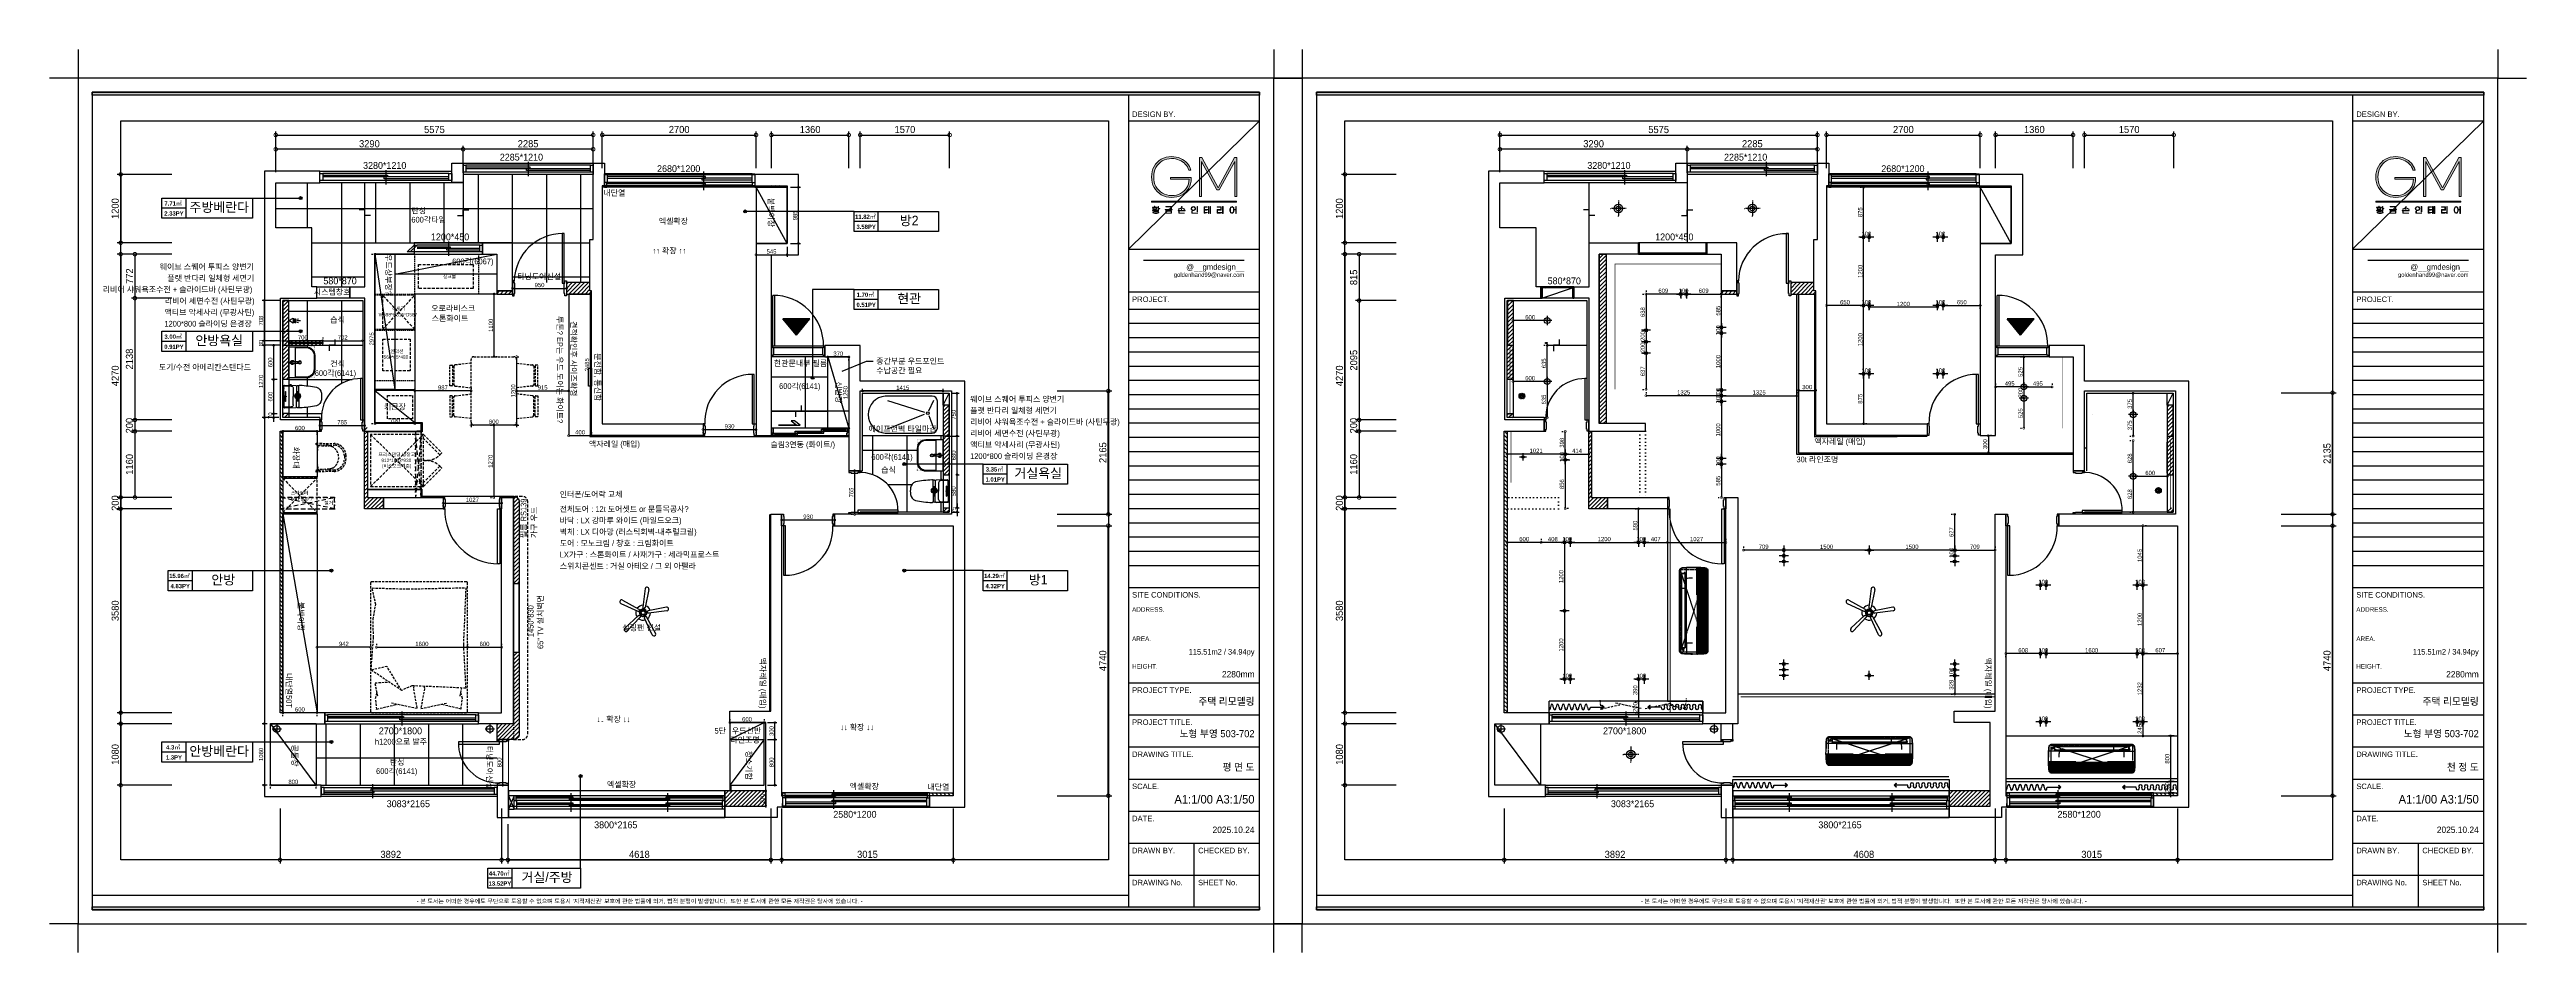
# Model space of a CAD drawing. Header units: inches. Extents: x 15866 to 103813, y -56635 to -28561.
# Drawn here: x 15866 to 59366, y -44411 to -28561 of the extents above; entities that cross this region are included whole.
import ezdxf
from ezdxf.enums import TextEntityAlignment as Align

# ---------------------------------------------------------------- set-up
doc = ezdxf.new("R2010")
doc.units = ezdxf.units.IN
doc.header["$LTSCALE"] = 50
doc.header["$MEASUREMENT"] = 0
for name, pattern in [('DASHED', [0.75, 0.5, -0.25]), ('DASHEDX2', [1.5, 1, -0.5]), ('DH-HID2', [1.2, 0.8, -0.4]), ('DOT', [0.25, 0, -0.25]), ('HID', [2.5, 1.5, -1]), ('HIDDEN', [0.375, 0.25, -0.125])]:
    doc.linetypes.add(name, pattern=pattern)
for name, color, linetype in [('0-ELC TEXT', 7, 'Continuous'), ('01. F-소품', 3, 'Continuous'), ('03-TEXT', 3, 'Continuous'), ('03-WAL NEW', 3, 'Continuous'), ('04-WIN', 4, 'Continuous'), ('06-FUR', 6, 'Continuous'), ('06-LIGHT', 4, 'Continuous'), ('07-DIM WAL', 5, 'Continuous'), ('08-HAT', 8, 'Continuous'), ('2-con', 2, 'Continuous'), ('3.기호.계단선', 30, 'Continuous'), ('_U+B808_U+C774_U+C5B4 2', 7, 'Continuous'), ('BATH', 4, 'Continuous'), ('CEIL-DOOR', 6, 'Continuous'), ('CEIL-LIGHT', 7, 'Continuous'), ('CO-BATH', 6, 'Continuous'), ('CO-DO-FR', 7, 'Continuous'), ('CO-DOOR', 8, 'Continuous'), ('F-SYM', 7, 'Continuous'), ('fin', 5, 'Continuous'), ('FORM(YOURNAME)-11', 1, 'Continuous'), ('FU-FURM', 251, 'DH-HID2'), ('FUR', 8, 'DASHED'), ('HAT', 8, 'Continuous'), ('HL', 6, 'HIDDEN'), ('RC-LIGHT', 7, 'Continuous'), ('TOILET-1', 6, 'Continuous'), ('U-LANP', 6, 'Continuous'), ('도면층4', 4, 'Continuous'), ('도면층8', 8, 'Continuous')]:
    doc.layers.add(name, color=color, linetype=linetype)
doc.styles.add('YOURNAME', font='HY울릉도M.TTF')
doc.styles.add('넥슨고딕', font='NEXONLv1GothicBold.ttf')
doc.styles.add('스타일1', font='HY울릉도M.TTF')
doc.styles.add('코레일둥고', font='Korail_Round_Gothic_Medium.ttf')
doc.dimstyles.new('30', dxfattribs={"dimscale": 30, "dimtxt": 2.5, "dimasz": 2.5, "dimexe": 1.25, "dimexo": 2, "dimtad": 1, "dimdec": 0, "dimtxsty": '스타일1', "dimblk": 'DOTSMALL', "dimcen": 2.5, "dimclrd": 1, "dimclre": 1, "dimclrt": 7, "dimadec": 0, "dimazin": 0, "dimtfac": 1, "dimtdec": 0, "dimtix": 1, "dimtmove": 0, "dimatfit": 3, "dimldrblk": 'DOTSMALL', "dimfxl": 1.25, "dimarcsym": 0})
doc.dimstyles.new('50', dxfattribs={"dimscale": 50, "dimtxt": 2.5, "dimasz": 2.5, "dimexe": 1.25, "dimexo": 2, "dimtad": 1, "dimdec": 0, "dimtxsty": '스타일1', "dimblk": 'DOTSMALL', "dimcen": 2.5, "dimclrd": 1, "dimclre": 1, "dimclrt": 2, "dimadec": 0, "dimazin": 0, "dimtfac": 1, "dimtdec": 0, "dimtix": 1, "dimtmove": 0, "dimatfit": 3, "dimldrblk": 'DOTSMALL', "dimfxl": 1.25, "dimarcsym": 0})
pattern_1 = [(135, (664.73, -61266.545), (-35.35534, -35.35534), [])]
pattern_2 = [(45, (21500, 0), (-35.35534, 35.35534), [])]
pattern_3 = [(135, (22164.73, -61266.545), (-35.35534, -35.35534), [])]
pattern_4 = [(45, (21500, 0), (-35.35534, 35.35534), [])]
pattern_5 = [(45, (0, 0), (-35.35534, 35.35534), [])]
pattern_6 = [(0, (23997, -31952.56), (0, 600), []), (90, (23997, -31952.56), (-600, 4e-14), [])]
pattern_7 = [(0, (23726, -40394.56), (0, 600), []), (90, (23726, -40394.56), (-600, 4e-14), [])]
pattern_8 = [(45, (8707.997, 0), (-35.35534, 35.35534), [])]

# ---------------------------------------------------------------- blocks, each defined once
blk = doc.blocks.new('block 29')
at = {"layer": '_U+B808_U+C774_U+C5B4 2'}
h = blk.add_hatch(color=35, dxfattribs=at)
h.dxf.hatch_style = 2
edge = h.paths.add_edge_path()
edge.add_spline(control_points=[(626.3, -130.3), (626.1, -130.3), (625.8, -130.4), (625.5, -130.4), (625.5, -130.4), (624.4, -130.4), (624.4, -130.4), (624.4, -130.4), (624.4, -130.2), (624.4, -130.2), (624.4, -130.2), (625.4, -130.2), (625.4, -130.2), (625.4, -130.2), (625.4, -129.9), (625.4, -129.9), (625.2, -129.9), (625, -129.8), (624.8, -129.8), (624.7, -129.7), (624.6, -129.6), (624.6, -129.4), (624.6, -129.3), (624.7, -129.2), (624.8, -129.1), (625, -129), (625.2, -129), (625.5, -129), (625.8, -129), (626, -129), (626.2, -129.1), (626.3, -129.2), (626.4, -129.3), (626.4, -129.4), (626.4, -129.6), (626.3, -129.7), (626.2, -129.8), (626, -129.8), (625.8, -129.9), (625.6, -129.9), (625.6, -129.9), (625.6, -130.2), (625.6, -130.2), (626.2, -130.2), (626.6, -130.2), (626.8, -130.1), (626.8, -130.1), (626.8, -130.2), (626.8, -130.2), (626.7, -130.3), (626.5, -130.3), (626.3, -130.3)], knot_values=[0, 0, 0, 0, 1, 1, 1, 2, 2, 2, 3, 3, 3, 4, 4, 4, 5, 5, 5, 6, 6, 6, 7, 7, 7, 8, 8, 8, 9, 9, 9, 10, 10, 10, 11, 11, 11, 12, 12, 12, 13, 13, 13, 14, 14, 14, 15, 15, 15, 16, 16, 16, 17, 17, 17, 17], degree=3, periodic=0)
h.paths.add_polyline_path([(626.6, -128.8), (624.4, -128.8), (624.4, -128.7), (625.4, -128.7), (625.4, -128.2), (625.6, -128.2), (625.6, -128.7), (626.6, -128.7)])
edge = h.paths.add_edge_path()
edge.add_spline(control_points=[(627, -130.8), (627.2, -130.8), (627.4, -131), (627.4, -131.1), (627.4, -131.3), (627.2, -131.4), (627, -131.5), (626.7, -131.6), (626.4, -131.6), (626, -131.6), (625.6, -131.6), (625.3, -131.6), (625, -131.5), (624.8, -131.4), (624.6, -131.3), (624.6, -131.1), (624.6, -131), (624.8, -130.8), (625, -130.8), (625.3, -130.7), (625.6, -130.6), (626, -130.6), (626.4, -130.6), (626.7, -130.7), (627, -130.8)], knot_values=[0, 0, 0, 0, 1, 1, 1, 2, 2, 2, 3, 3, 3, 4, 4, 4, 5, 5, 5, 6, 6, 6, 7, 7, 7, 8, 8, 8, 8], degree=3, periodic=0)
edge = h.paths.add_edge_path()
edge.add_spline(control_points=[(624.9, -129.7), (625.1, -129.7), (625.3, -129.8), (625.5, -129.8), (625.7, -129.8), (625.9, -129.7), (626.1, -129.7), (626.2, -129.6), (626.3, -129.5), (626.3, -129.4), (626.3, -129.3), (626.2, -129.3), (626.1, -129.2), (625.9, -129.2), (625.7, -129.1), (625.5, -129.1), (625.3, -129.1), (625.1, -129.2), (624.9, -129.2), (624.8, -129.3), (624.7, -129.3), (624.7, -129.4), (624.7, -129.5), (624.8, -129.6), (624.9, -129.7)], knot_values=[0, 0, 0, 0, 1, 1, 1, 2, 2, 2, 3, 3, 3, 4, 4, 4, 5, 5, 5, 6, 6, 6, 7, 7, 7, 8, 8, 8, 8], degree=3, periodic=0)
edge = h.paths.add_edge_path()
edge.add_spline(control_points=[(626.8, -131.4), (627.1, -131.3), (627.2, -131.2), (627.2, -131.1), (627.2, -131), (627.1, -130.9), (626.8, -130.9), (626.6, -130.8), (626.3, -130.8), (626, -130.8), (625.7, -130.8), (625.4, -130.8), (625.2, -130.9), (624.9, -130.9), (624.8, -131), (624.8, -131.1), (624.8, -131.2), (624.9, -131.3), (625.2, -131.4), (625.4, -131.4), (625.7, -131.5), (626, -131.5), (626.3, -131.5), (626.6, -131.4), (626.8, -131.4)], knot_values=[0, 0, 0, 0, 1, 1, 1, 2, 2, 2, 3, 3, 3, 4, 4, 4, 5, 5, 5, 6, 6, 6, 7, 7, 7, 8, 8, 8, 8], degree=3, periodic=0)
h.paths.add_polyline_path([(627.8, -129.3), (627.8, -129.4), (627.3, -129.4), (627.3, -130.5), (627.1, -130.5), (627.1, -128.3), (627.3, -128.3), (627.3, -129.3)])
h = blk.add_hatch(color=35, dxfattribs=at)
h.dxf.hatch_style = 2
h.paths.add_polyline_path([(633.7, -129.9), (630.4, -129.9), (630.4, -129.8), (633.7, -129.8)])
h.paths.add_polyline_path([(633.4, -129.5), (633.2, -129.5), (633.2, -128.5), (630.7, -128.5), (630.7, -128.4), (633.4, -128.4)])
h.paths.add_polyline_path([(633.4, -131.5), (630.7, -131.5), (630.7, -130.4), (633.4, -130.4)])
h.paths.add_polyline_path([(633.2, -131.4), (633.2, -130.5), (630.8, -130.5), (630.8, -131.4)])
h = blk.add_hatch(color=35, dxfattribs=at)
h.dxf.hatch_style = 2
h.paths.add_polyline_path([(639.7, -130.2), (639.7, -130.3), (636.4, -130.3), (636.4, -130.2), (638, -130.2), (638, -129.5), (638.1, -129.5), (638.1, -130.2)])
edge = h.paths.add_edge_path()
edge.add_spline(control_points=[(637.4, -129.5), (637.1, -129.6), (636.8, -129.7), (636.6, -129.7), (636.6, -129.7), (636.6, -129.5), (636.6, -129.5), (636.8, -129.5), (637, -129.5), (637.2, -129.3), (637.5, -129.2), (637.7, -129.1), (637.8, -128.9), (638, -128.7), (638.1, -128.5), (638.1, -128.3), (638.1, -128.3), (638.3, -128.3), (638.3, -128.3), (638.3, -128.5), (638.2, -128.6), (638.1, -128.8), (638.1, -128.8), (639.6, -129.6), (639.6, -129.6), (639.6, -129.6), (639.5, -129.7), (639.5, -129.7), (639.5, -129.7), (638, -128.9), (638, -128.9), (637.8, -129.1), (637.6, -129.3), (637.4, -129.5)], knot_values=[0, 0, 0, 0, 1, 1, 1, 2, 2, 2, 3, 3, 3, 4, 4, 4, 5, 5, 5, 6, 6, 6, 7, 7, 7, 8, 8, 8, 9, 9, 9, 10, 10, 10, 11, 11, 11, 11], degree=3, periodic=0)
h.paths.add_polyline_path([(636.9, -131.4), (639.5, -131.4), (639.5, -131.5), (636.7, -131.5), (636.7, -130.6), (636.9, -130.6)])
h = blk.add_hatch(color=35, dxfattribs=at)
h.dxf.hatch_style = 2
edge = h.paths.add_edge_path()
edge.add_spline(control_points=[(644.1, -128.5), (644.2, -128.6), (644.4, -128.7), (644.4, -128.8), (644.5, -129), (644.6, -129.1), (644.6, -129.3), (644.6, -129.5), (644.5, -129.6), (644.4, -129.8), (644.4, -129.9), (644.2, -130), (644.1, -130.1), (643.9, -130.2), (643.8, -130.2), (643.5, -130.2), (643.3, -130.2), (643.2, -130.2), (643, -130.1), (642.8, -130), (642.7, -129.9), (642.7, -129.8), (642.6, -129.6), (642.5, -129.5), (642.5, -129.3), (642.5, -129.1), (642.6, -129), (642.7, -128.8), (642.7, -128.7), (642.8, -128.6), (643, -128.5), (643.2, -128.4), (643.3, -128.4), (643.5, -128.4), (643.8, -128.4), (643.9, -128.4), (644.1, -128.5)], knot_values=[0, 0, 0, 0, 1, 1, 1, 2, 2, 2, 3, 3, 3, 4, 4, 4, 5, 5, 5, 6, 6, 6, 7, 7, 7, 8, 8, 8, 9, 9, 9, 10, 10, 10, 11, 11, 11, 12, 12, 12, 12], degree=3, periodic=0)
edge = h.paths.add_edge_path()
edge.add_spline(control_points=[(643.1, -128.6), (643, -128.7), (642.9, -128.8), (642.8, -128.9), (642.7, -129), (642.7, -129.2), (642.7, -129.3), (642.7, -129.5), (642.7, -129.6), (642.8, -129.7), (642.9, -129.8), (643, -129.9), (643.1, -130), (643.2, -130.1), (643.4, -130.1), (643.5, -130.1), (643.7, -130.1), (643.9, -130.1), (644, -130), (644.1, -129.9), (644.2, -129.8), (644.3, -129.7), (644.4, -129.6), (644.4, -129.5), (644.4, -129.3), (644.4, -129.2), (644.4, -129), (644.3, -128.9), (644.2, -128.8), (644.1, -128.7), (644, -128.6), (643.9, -128.6), (643.7, -128.5), (643.5, -128.5), (643.4, -128.5), (643.2, -128.6), (643.1, -128.6)], knot_values=[0, 0, 0, 0, 1, 1, 1, 2, 2, 2, 3, 3, 3, 4, 4, 4, 5, 5, 5, 6, 6, 6, 7, 7, 7, 8, 8, 8, 9, 9, 9, 10, 10, 10, 11, 11, 11, 12, 12, 12, 12], degree=3, periodic=0)
h.paths.add_polyline_path([(643, -131.4), (645.6, -131.4), (645.6, -131.5), (642.8, -131.5), (642.8, -130.5), (643, -130.5)])
h.paths.add_polyline_path([(645.5, -130.8), (645.3, -130.8), (645.3, -128.3), (645.5, -128.3)])
h = blk.add_hatch(color=35, dxfattribs=at)
h.dxf.hatch_style = 2
edge = h.paths.add_edge_path()
edge.add_spline(control_points=[(649.1, -131.2), (649.4, -131.2), (649.6, -131.2), (649.8, -131.2), (649.9, -131.2), (650.1, -131.1), (650.2, -131.1), (650.2, -131.1), (650.2, -131.2), (650.2, -131.2), (650, -131.3), (649.6, -131.4), (649.1, -131.4), (649.1, -131.4), (648.6, -131.4), (648.6, -131.4), (648.6, -131.4), (648.6, -128.5), (648.6, -128.5), (648.6, -128.5), (650.1, -128.5), (650.1, -128.5), (650.1, -128.5), (650.1, -128.6), (650.1, -128.6), (650.1, -128.6), (648.8, -128.6), (648.8, -128.6), (648.8, -128.6), (648.8, -129.8), (648.8, -129.8), (648.8, -129.8), (649.9, -129.8), (649.9, -129.8), (649.9, -129.8), (649.9, -130), (649.9, -130), (649.9, -130), (648.8, -130), (648.8, -130), (648.8, -130), (648.8, -131.2), (648.8, -131.2), (648.8, -131.2), (649.1, -131.2), (649.1, -131.2)], knot_values=[0, 0, 0, 0, 1, 1, 1, 2, 2, 2, 3, 3, 3, 4, 4, 4, 5, 5, 5, 6, 6, 6, 7, 7, 7, 8, 8, 8, 9, 9, 9, 10, 10, 10, 11, 11, 11, 12, 12, 12, 13, 13, 13, 14, 14, 14, 15, 15, 15, 15], degree=3, periodic=0)
h.paths.add_polyline_path([(650.6, -128.3), (650.8, -128.3), (650.8, -131.6), (650.6, -131.6), (650.6, -129.9), (650.1, -129.9), (650.1, -129.8), (650.6, -129.8)])
h.paths.add_polyline_path([(651.6, -128.3), (651.6, -131.6), (651.4, -131.6), (651.4, -128.3)])
h = blk.add_hatch(color=35, dxfattribs=at)
h.dxf.hatch_style = 2
edge = h.paths.add_edge_path()
edge.add_spline(control_points=[(656.6, -130), (656.6, -130), (654.9, -130), (654.9, -130), (654.9, -130), (654.9, -131.2), (654.9, -131.2), (654.9, -131.2), (656.1, -131.2), (656.1, -131.2), (656.2, -131.2), (656.4, -131.2), (656.5, -131.2), (656.7, -131.2), (656.8, -131.1), (656.9, -131.1), (656.9, -131.1), (656.9, -131.2), (656.9, -131.2), (656.8, -131.3), (656.7, -131.3), (656.6, -131.3), (656.4, -131.4), (656.2, -131.4), (656.1, -131.4), (656.1, -131.4), (654.7, -131.4), (654.7, -131.4), (654.7, -131.4), (654.7, -129.8), (654.7, -129.8), (654.7, -129.8), (656.4, -129.8), (656.4, -129.8), (656.4, -129.8), (656.4, -128.6), (656.4, -128.6), (656.4, -128.6), (654.7, -128.6), (654.7, -128.6), (654.7, -128.6), (654.7, -128.5), (654.7, -128.5), (654.7, -128.5), (656.6, -128.5), (656.6, -128.5), (656.6, -128.5), (656.6, -130), (656.6, -130)], knot_values=[0, 0, 0, 0, 1, 1, 1, 2, 2, 2, 3, 3, 3, 4, 4, 4, 5, 5, 5, 6, 6, 6, 7, 7, 7, 8, 8, 8, 9, 9, 9, 10, 10, 10, 11, 11, 11, 12, 12, 12, 13, 13, 13, 14, 14, 14, 15, 15, 15, 16, 16, 16, 16], degree=3, periodic=0)
h.paths.add_polyline_path([(657.5, -131.6), (657.3, -131.6), (657.3, -128.3), (657.5, -128.3)])
h = blk.add_hatch(color=35, dxfattribs=at)
h.dxf.hatch_style = 2
edge = h.paths.add_edge_path()
edge.add_spline(control_points=[(663.6, -128.3), (663.6, -128.3), (663.6, -131.6), (663.6, -131.6), (663.6, -131.6), (663.4, -131.6), (663.4, -131.6), (663.4, -131.6), (663.4, -129.9), (663.4, -129.9), (663.4, -129.9), (662.6, -129.9), (662.6, -129.9), (662.6, -130.3), (662.6, -130.5), (662.5, -130.8), (662.4, -131), (662.3, -131.2), (662.1, -131.3), (662, -131.4), (661.8, -131.4), (661.7, -131.4), (661.5, -131.4), (661.3, -131.4), (661.2, -131.3), (661, -131.2), (660.9, -131), (660.8, -130.8), (660.7, -130.5), (660.7, -130.3), (660.7, -129.9), (660.7, -129.6), (660.7, -129.3), (660.8, -129.1), (660.9, -128.9), (661, -128.7), (661.2, -128.6), (661.3, -128.5), (661.5, -128.4), (661.7, -128.4), (661.8, -128.4), (662, -128.5), (662.1, -128.6), (662.3, -128.7), (662.4, -128.8), (662.5, -129), (662.5, -129.2), (662.6, -129.5), (662.6, -129.8), (662.6, -129.8), (663.4, -129.8), (663.4, -129.8), (663.4, -129.8), (663.4, -128.3), (663.4, -128.3), (663.4, -128.3), (663.6, -128.3), (663.6, -128.3)], knot_values=[0, 0, 0, 0, 1, 1, 1, 2, 2, 2, 3, 3, 3, 4, 4, 4, 5, 5, 5, 6, 6, 6, 7, 7, 7, 8, 8, 8, 9, 9, 9, 10, 10, 10, 11, 11, 11, 12, 12, 12, 13, 13, 13, 14, 14, 14, 15, 15, 15, 16, 16, 16, 17, 17, 17, 18, 18, 18, 19, 19, 19, 19], degree=3, periodic=0)
edge = h.paths.add_edge_path()
edge.add_spline(control_points=[(662.1, -131.1), (662.2, -131), (662.3, -130.9), (662.3, -130.7), (662.4, -130.5), (662.4, -130.2), (662.4, -129.9), (662.4, -129.6), (662.4, -129.4), (662.3, -129.2), (662.3, -129), (662.2, -128.8), (662.1, -128.7), (661.9, -128.6), (661.8, -128.6), (661.7, -128.6), (661.5, -128.6), (661.4, -128.6), (661.2, -128.7), (661.1, -128.8), (661, -129), (661, -129.2), (660.9, -129.4), (660.9, -129.6), (660.9, -129.9), (660.9, -130.2), (660.9, -130.5), (661, -130.7), (661, -130.9), (661.1, -131), (661.2, -131.1), (661.4, -131.2), (661.5, -131.3), (661.7, -131.3), (661.8, -131.3), (661.9, -131.2), (662.1, -131.1)], knot_values=[0, 0, 0, 0, 1, 1, 1, 2, 2, 2, 3, 3, 3, 4, 4, 4, 5, 5, 5, 6, 6, 6, 7, 7, 7, 8, 8, 8, 9, 9, 9, 10, 10, 10, 11, 11, 11, 12, 12, 12, 12], degree=3, periodic=0)
at = {"layer": '_U+B808_U+C774_U+C5B4 2', "lineweight": 0}
for points in [[(626.6, -128.8), (624.4, -128.8), (624.4, -128.7), (625.4, -128.7), (625.4, -128.2), (625.6, -128.2), (625.6, -128.7), (626.6, -128.7), (626.6, -128.8)], [(627.8, -129.3), (627.8, -129.4), (627.3, -129.4), (627.3, -130.5), (627.1, -130.5), (627.1, -128.3), (627.3, -128.3), (627.3, -129.3), (627.8, -129.3)], [(633.7, -129.9), (630.4, -129.9), (630.4, -129.8), (633.7, -129.8), (633.7, -129.9)], [(633.4, -129.5), (633.2, -129.5), (633.2, -128.5), (630.7, -128.5), (630.7, -128.4), (633.4, -128.4), (633.4, -129.5)], [(633.4, -131.5), (630.7, -131.5), (630.7, -130.4), (633.4, -130.4), (633.4, -131.5)], [(633.2, -131.4), (633.2, -130.5), (630.8, -130.5), (630.8, -131.4), (633.2, -131.4)], [(639.7, -130.2), (639.7, -130.3), (636.4, -130.3), (636.4, -130.2), (638, -130.2), (638, -129.5), (638.1, -129.5), (638.1, -130.2), (639.7, -130.2)], [(636.9, -131.4), (639.5, -131.4), (639.5, -131.5), (636.7, -131.5), (636.7, -130.6), (636.9, -130.6), (636.9, -131.4)], [(643, -131.4), (645.6, -131.4), (645.6, -131.5), (642.8, -131.5), (642.8, -130.5), (643, -130.5), (643, -131.4)], [(645.5, -130.8), (645.3, -130.8), (645.3, -128.3), (645.5, -128.3), (645.5, -130.8)], [(650.6, -128.3), (650.8, -128.3), (650.8, -131.6), (650.6, -131.6), (650.6, -129.9), (650.1, -129.9), (650.1, -129.8), (650.6, -129.8), (650.6, -128.3)], [(651.6, -128.3), (651.6, -131.6), (651.4, -131.6), (651.4, -128.3), (651.6, -128.3)], [(657.5, -131.6), (657.3, -131.6), (657.3, -128.3), (657.5, -128.3), (657.5, -131.6)]]:
    blk.add_lwpolyline(points, dxfattribs=at)
for points, knots in [([(626.3, -130.3), (626.1, -130.3), (625.8, -130.4), (625.5, -130.4), (625.5, -130.4), (624.4, -130.4), (624.4, -130.4), (624.4, -130.4), (624.4, -130.2), (624.4, -130.2), (624.4, -130.2), (625.4, -130.2), (625.4, -130.2), (625.4, -130.2), (625.4, -129.9), (625.4, -129.9), (625.2, -129.9), (625, -129.8), (624.8, -129.8), (624.7, -129.7), (624.6, -129.6), (624.6, -129.4), (624.6, -129.3), (624.7, -129.2), (624.8, -129.1), (625, -129), (625.2, -129), (625.5, -129), (625.8, -129), (626, -129), (626.2, -129.1), (626.3, -129.2), (626.4, -129.3), (626.4, -129.4), (626.4, -129.6), (626.3, -129.7), (626.2, -129.8), (626, -129.8), (625.8, -129.9), (625.6, -129.9), (625.6, -129.9), (625.6, -130.2), (625.6, -130.2), (626.2, -130.2), (626.6, -130.2), (626.8, -130.1), (626.8, -130.1), (626.8, -130.2), (626.8, -130.2), (626.7, -130.3), (626.5, -130.3), (626.3, -130.3)], [0, 0, 0, 0, 1, 1, 1, 2, 2, 2, 3, 3, 3, 4, 4, 4, 5, 5, 5, 6, 6, 6, 7, 7, 7, 8, 8, 8, 9, 9, 9, 10, 10, 10, 11, 11, 11, 12, 12, 12, 13, 13, 13, 14, 14, 14, 15, 15, 15, 16, 16, 16, 17, 17, 17, 17]), ([(627, -130.8), (627.2, -130.8), (627.4, -131), (627.4, -131.1), (627.4, -131.3), (627.2, -131.4), (627, -131.5), (626.7, -131.6), (626.4, -131.6), (626, -131.6), (625.6, -131.6), (625.3, -131.6), (625, -131.5), (624.8, -131.4), (624.6, -131.3), (624.6, -131.1), (624.6, -131), (624.8, -130.8), (625, -130.8), (625.3, -130.7), (625.6, -130.6), (626, -130.6), (626.4, -130.6), (626.7, -130.7), (627, -130.8)], [0, 0, 0, 0, 1, 1, 1, 2, 2, 2, 3, 3, 3, 4, 4, 4, 5, 5, 5, 6, 6, 6, 7, 7, 7, 8, 8, 8, 8]), ([(624.9, -129.7), (625.1, -129.7), (625.3, -129.8), (625.5, -129.8), (625.7, -129.8), (625.9, -129.7), (626.1, -129.7), (626.2, -129.6), (626.3, -129.5), (626.3, -129.4), (626.3, -129.3), (626.2, -129.3), (626.1, -129.2), (625.9, -129.2), (625.7, -129.1), (625.5, -129.1), (625.3, -129.1), (625.1, -129.2), (624.9, -129.2), (624.8, -129.3), (624.7, -129.3), (624.7, -129.4), (624.7, -129.5), (624.8, -129.6), (624.9, -129.7)], [0, 0, 0, 0, 1, 1, 1, 2, 2, 2, 3, 3, 3, 4, 4, 4, 5, 5, 5, 6, 6, 6, 7, 7, 7, 8, 8, 8, 8]), ([(626.8, -131.4), (627.1, -131.3), (627.2, -131.2), (627.2, -131.1), (627.2, -131), (627.1, -130.9), (626.8, -130.9), (626.6, -130.8), (626.3, -130.8), (626, -130.8), (625.7, -130.8), (625.4, -130.8), (625.2, -130.9), (624.9, -130.9), (624.8, -131), (624.8, -131.1), (624.8, -131.2), (624.9, -131.3), (625.2, -131.4), (625.4, -131.4), (625.7, -131.5), (626, -131.5), (626.3, -131.5), (626.6, -131.4), (626.8, -131.4)], [0, 0, 0, 0, 1, 1, 1, 2, 2, 2, 3, 3, 3, 4, 4, 4, 5, 5, 5, 6, 6, 6, 7, 7, 7, 8, 8, 8, 8]), ([(637.4, -129.5), (637.1, -129.6), (636.8, -129.7), (636.6, -129.7), (636.6, -129.7), (636.6, -129.5), (636.6, -129.5), (636.8, -129.5), (637, -129.5), (637.2, -129.3), (637.5, -129.2), (637.7, -129.1), (637.8, -128.9), (638, -128.7), (638.1, -128.5), (638.1, -128.3), (638.1, -128.3), (638.3, -128.3), (638.3, -128.3), (638.3, -128.5), (638.2, -128.6), (638.1, -128.8), (638.1, -128.8), (639.6, -129.6), (639.6, -129.6), (639.6, -129.6), (639.5, -129.7), (639.5, -129.7), (639.5, -129.7), (638, -128.9), (638, -128.9), (637.8, -129.1), (637.6, -129.3), (637.4, -129.5)], [0, 0, 0, 0, 1, 1, 1, 2, 2, 2, 3, 3, 3, 4, 4, 4, 5, 5, 5, 6, 6, 6, 7, 7, 7, 8, 8, 8, 9, 9, 9, 10, 10, 10, 11, 11, 11, 11]), ([(644.1, -128.5), (644.2, -128.6), (644.4, -128.7), (644.4, -128.8), (644.5, -129), (644.6, -129.1), (644.6, -129.3), (644.6, -129.5), (644.5, -129.6), (644.4, -129.8), (644.4, -129.9), (644.2, -130), (644.1, -130.1), (643.9, -130.2), (643.8, -130.2), (643.5, -130.2), (643.3, -130.2), (643.2, -130.2), (643, -130.1), (642.8, -130), (642.7, -129.9), (642.7, -129.8), (642.6, -129.6), (642.5, -129.5), (642.5, -129.3), (642.5, -129.1), (642.6, -129), (642.7, -128.8), (642.7, -128.7), (642.8, -128.6), (643, -128.5), (643.2, -128.4), (643.3, -128.4), (643.5, -128.4), (643.8, -128.4), (643.9, -128.4), (644.1, -128.5)], [0, 0, 0, 0, 1, 1, 1, 2, 2, 2, 3, 3, 3, 4, 4, 4, 5, 5, 5, 6, 6, 6, 7, 7, 7, 8, 8, 8, 9, 9, 9, 10, 10, 10, 11, 11, 11, 12, 12, 12, 12]), ([(643.1, -128.6), (643, -128.7), (642.9, -128.8), (642.8, -128.9), (642.7, -129), (642.7, -129.2), (642.7, -129.3), (642.7, -129.5), (642.7, -129.6), (642.8, -129.7), (642.9, -129.8), (643, -129.9), (643.1, -130), (643.2, -130.1), (643.4, -130.1), (643.5, -130.1), (643.7, -130.1), (643.9, -130.1), (644, -130), (644.1, -129.9), (644.2, -129.8), (644.3, -129.7), (644.4, -129.6), (644.4, -129.5), (644.4, -129.3), (644.4, -129.2), (644.4, -129), (644.3, -128.9), (644.2, -128.8), (644.1, -128.7), (644, -128.6), (643.9, -128.6), (643.7, -128.5), (643.5, -128.5), (643.4, -128.5), (643.2, -128.6), (643.1, -128.6)], [0, 0, 0, 0, 1, 1, 1, 2, 2, 2, 3, 3, 3, 4, 4, 4, 5, 5, 5, 6, 6, 6, 7, 7, 7, 8, 8, 8, 9, 9, 9, 10, 10, 10, 11, 11, 11, 12, 12, 12, 12]), ([(649.1, -131.2), (649.4, -131.2), (649.6, -131.2), (649.8, -131.2), (649.9, -131.2), (650.1, -131.1), (650.2, -131.1), (650.2, -131.1), (650.2, -131.2), (650.2, -131.2), (650, -131.3), (649.6, -131.4), (649.1, -131.4), (649.1, -131.4), (648.6, -131.4), (648.6, -131.4), (648.6, -131.4), (648.6, -128.5), (648.6, -128.5), (648.6, -128.5), (650.1, -128.5), (650.1, -128.5), (650.1, -128.5), (650.1, -128.6), (650.1, -128.6), (650.1, -128.6), (648.8, -128.6), (648.8, -128.6), (648.8, -128.6), (648.8, -129.8), (648.8, -129.8), (648.8, -129.8), (649.9, -129.8), (649.9, -129.8), (649.9, -129.8), (649.9, -130), (649.9, -130), (649.9, -130), (648.8, -130), (648.8, -130), (648.8, -130), (648.8, -131.2), (648.8, -131.2), (648.8, -131.2), (649.1, -131.2), (649.1, -131.2)], [0, 0, 0, 0, 1, 1, 1, 2, 2, 2, 3, 3, 3, 4, 4, 4, 5, 5, 5, 6, 6, 6, 7, 7, 7, 8, 8, 8, 9, 9, 9, 10, 10, 10, 11, 11, 11, 12, 12, 12, 13, 13, 13, 14, 14, 14, 15, 15, 15, 15]), ([(656.6, -130), (656.6, -130), (654.9, -130), (654.9, -130), (654.9, -130), (654.9, -131.2), (654.9, -131.2), (654.9, -131.2), (656.1, -131.2), (656.1, -131.2), (656.2, -131.2), (656.4, -131.2), (656.5, -131.2), (656.7, -131.2), (656.8, -131.1), (656.9, -131.1), (656.9, -131.1), (656.9, -131.2), (656.9, -131.2), (656.8, -131.3), (656.7, -131.3), (656.6, -131.3), (656.4, -131.4), (656.2, -131.4), (656.1, -131.4), (656.1, -131.4), (654.7, -131.4), (654.7, -131.4), (654.7, -131.4), (654.7, -129.8), (654.7, -129.8), (654.7, -129.8), (656.4, -129.8), (656.4, -129.8), (656.4, -129.8), (656.4, -128.6), (656.4, -128.6), (656.4, -128.6), (654.7, -128.6), (654.7, -128.6), (654.7, -128.6), (654.7, -128.5), (654.7, -128.5), (654.7, -128.5), (656.6, -128.5), (656.6, -128.5), (656.6, -128.5), (656.6, -130), (656.6, -130)], [0, 0, 0, 0, 1, 1, 1, 2, 2, 2, 3, 3, 3, 4, 4, 4, 5, 5, 5, 6, 6, 6, 7, 7, 7, 8, 8, 8, 9, 9, 9, 10, 10, 10, 11, 11, 11, 12, 12, 12, 13, 13, 13, 14, 14, 14, 15, 15, 15, 16, 16, 16, 16]), ([(663.6, -128.3), (663.6, -128.3), (663.6, -131.6), (663.6, -131.6), (663.6, -131.6), (663.4, -131.6), (663.4, -131.6), (663.4, -131.6), (663.4, -129.9), (663.4, -129.9), (663.4, -129.9), (662.6, -129.9), (662.6, -129.9), (662.6, -130.3), (662.6, -130.5), (662.5, -130.8), (662.4, -131), (662.3, -131.2), (662.1, -131.3), (662, -131.4), (661.8, -131.4), (661.7, -131.4), (661.5, -131.4), (661.3, -131.4), (661.2, -131.3), (661, -131.2), (660.9, -131), (660.8, -130.8), (660.7, -130.5), (660.7, -130.3), (660.7, -129.9), (660.7, -129.6), (660.7, -129.3), (660.8, -129.1), (660.9, -128.9), (661, -128.7), (661.2, -128.6), (661.3, -128.5), (661.5, -128.4), (661.7, -128.4), (661.8, -128.4), (662, -128.5), (662.1, -128.6), (662.3, -128.7), (662.4, -128.8), (662.5, -129), (662.5, -129.2), (662.6, -129.5), (662.6, -129.8), (662.6, -129.8), (663.4, -129.8), (663.4, -129.8), (663.4, -129.8), (663.4, -128.3), (663.4, -128.3), (663.4, -128.3), (663.6, -128.3), (663.6, -128.3)], [0, 0, 0, 0, 1, 1, 1, 2, 2, 2, 3, 3, 3, 4, 4, 4, 5, 5, 5, 6, 6, 6, 7, 7, 7, 8, 8, 8, 9, 9, 9, 10, 10, 10, 11, 11, 11, 12, 12, 12, 13, 13, 13, 14, 14, 14, 15, 15, 15, 16, 16, 16, 17, 17, 17, 18, 18, 18, 19, 19, 19, 19]), ([(662.1, -131.1), (662.2, -131), (662.3, -130.9), (662.3, -130.7), (662.4, -130.5), (662.4, -130.2), (662.4, -129.9), (662.4, -129.6), (662.4, -129.4), (662.3, -129.2), (662.3, -129), (662.2, -128.8), (662.1, -128.7), (661.9, -128.6), (661.8, -128.6), (661.7, -128.6), (661.5, -128.6), (661.4, -128.6), (661.2, -128.7), (661.1, -128.8), (661, -129), (661, -129.2), (660.9, -129.4), (660.9, -129.6), (660.9, -129.9), (660.9, -130.2), (660.9, -130.5), (661, -130.7), (661, -130.9), (661.1, -131), (661.2, -131.1), (661.4, -131.2), (661.5, -131.3), (661.7, -131.3), (661.8, -131.3), (661.9, -131.2), (662.1, -131.1)], [0, 0, 0, 0, 1, 1, 1, 2, 2, 2, 3, 3, 3, 4, 4, 4, 5, 5, 5, 6, 6, 6, 7, 7, 7, 8, 8, 8, 9, 9, 9, 10, 10, 10, 11, 11, 11, 12, 12, 12, 12])]:
    blk.add_open_spline(points, degree=3, knots=knots, dxfattribs=at)
blk = doc.blocks.new('block 30')
at = {"layer": '_U+B808_U+C774_U+C5B4 2'}
h = blk.add_hatch(color=35, dxfattribs=at)
h.dxf.hatch_style = 2
edge = h.paths.add_edge_path()
edge.add_spline(control_points=[(637.5, -105.8), (638.8, -106.4), (639.8, -107.1), (640.7, -108.1), (641.5, -109), (642.1, -110.1), (642.4, -111.3), (642.4, -111.3), (641.4, -111.3), (641.4, -111.3), (641.1, -110.3), (640.6, -109.3), (639.8, -108.5), (639.1, -107.7), (638.1, -107), (637, -106.6), (635.9, -106.1), (634.7, -105.9), (633.4, -105.9), (631.8, -105.9), (630.3, -106.2), (629, -107), (627.8, -107.7), (626.8, -108.8), (626, -110.1), (625.3, -111.4), (625, -112.9), (625, -114.5), (625, -116.2), (625.3, -117.7), (626, -119), (626.8, -120.3), (627.8, -121.3), (629.1, -122.1), (630.3, -122.8), (631.8, -123.2), (633.5, -123.2), (635, -123.2), (636.3, -122.9), (637.6, -122.2), (638.8, -121.6), (639.7, -120.7), (640.5, -119.5), (641.2, -118.4), (641.6, -117), (641.6, -115.6), (641.6, -115.6), (632.9, -115.6), (632.9, -115.6), (632.9, -115.6), (632.9, -114.7), (632.9, -114.7), (632.9, -114.7), (642.6, -114.7), (642.6, -114.7), (642.6, -114.7), (642.6, -115.3), (642.6, -115.3), (642.6, -117), (642.2, -118.5), (641.4, -119.8), (640.6, -121.2), (639.5, -122.2), (638.1, -123), (636.7, -123.7), (635.1, -124.1), (633.4, -124.1), (631.6, -124.1), (629.9, -123.7), (628.5, -122.8), (627.1, -122), (626, -120.9), (625.2, -119.4), (624.4, -118), (624, -116.4), (624, -114.5), (624, -112.7), (624.4, -111.1), (625.2, -109.6), (626, -108.2), (627.1, -107), (628.5, -106.2), (629.9, -105.4), (631.6, -105), (633.4, -105), (634.9, -105), (636.3, -105.3), (637.5, -105.8)], knot_values=[0, 0, 0, 0, 1, 1, 1, 2, 2, 2, 3, 3, 3, 4, 4, 4, 5, 5, 5, 6, 6, 6, 7, 7, 7, 8, 8, 8, 9, 9, 9, 10, 10, 10, 11, 11, 11, 12, 12, 12, 13, 13, 13, 14, 14, 14, 15, 15, 15, 16, 16, 16, 17, 17, 17, 18, 18, 18, 19, 19, 19, 20, 20, 20, 21, 21, 21, 22, 22, 22, 23, 23, 23, 24, 24, 24, 25, 25, 25, 26, 26, 26, 27, 27, 27, 28, 28, 28, 29, 29, 29, 29], degree=3, periodic=0)
h = blk.add_hatch(color=35, dxfattribs=at)
h.dxf.hatch_style = 2
h.paths.add_polyline_path([(646.4, -105.4), (647.5, -105.4), (655.2, -119.6), (662.9, -105.4), (664, -105.4), (664, -123.7), (663, -123.7), (663, -107.2), (655.7, -120.5), (654.6, -120.5), (647.4, -107.2), (647.4, -123.7), (646.4, -123.7)])
at = {"layer": '_U+B808_U+C774_U+C5B4 2', "lineweight": 0}
blk.add_lwpolyline([(646.4, -105.4), (647.5, -105.4), (655.2, -119.6), (662.9, -105.4), (664, -105.4), (664, -123.7), (663, -123.7), (663, -107.2), (655.7, -120.5), (654.6, -120.5), (647.4, -107.2), (647.4, -123.7), (646.4, -123.7), (646.4, -105.4)], dxfattribs=at)
blk.add_open_spline([(637.5, -105.8), (638.8, -106.4), (639.8, -107.1), (640.7, -108.1), (641.5, -109), (642.1, -110.1), (642.4, -111.3), (642.4, -111.3), (641.4, -111.3), (641.4, -111.3), (641.1, -110.3), (640.6, -109.3), (639.8, -108.5), (639.1, -107.7), (638.1, -107), (637, -106.6), (635.9, -106.1), (634.7, -105.9), (633.4, -105.9), (631.8, -105.9), (630.3, -106.2), (629, -107), (627.8, -107.7), (626.8, -108.8), (626, -110.1), (625.3, -111.4), (625, -112.9), (625, -114.5), (625, -116.2), (625.3, -117.7), (626, -119), (626.8, -120.3), (627.8, -121.3), (629.1, -122.1), (630.3, -122.8), (631.8, -123.2), (633.5, -123.2), (635, -123.2), (636.3, -122.9), (637.6, -122.2), (638.8, -121.6), (639.7, -120.7), (640.5, -119.5), (641.2, -118.4), (641.6, -117), (641.6, -115.6), (641.6, -115.6), (632.9, -115.6), (632.9, -115.6), (632.9, -115.6), (632.9, -114.7), (632.9, -114.7), (632.9, -114.7), (642.6, -114.7), (642.6, -114.7), (642.6, -114.7), (642.6, -115.3), (642.6, -115.3), (642.6, -117), (642.2, -118.5), (641.4, -119.8), (640.6, -121.2), (639.5, -122.2), (638.1, -123), (636.7, -123.7), (635.1, -124.1), (633.4, -124.1), (631.6, -124.1), (629.9, -123.7), (628.5, -122.8), (627.1, -122), (626, -120.9), (625.2, -119.4), (624.4, -118), (624, -116.4), (624, -114.5), (624, -112.7), (624.4, -111.1), (625.2, -109.6), (626, -108.2), (627.1, -107), (628.5, -106.2), (629.9, -105.4), (631.6, -105), (633.4, -105), (634.9, -105), (636.3, -105.3), (637.5, -105.8)], degree=3, knots=[0, 0, 0, 0, 1, 1, 1, 2, 2, 2, 3, 3, 3, 4, 4, 4, 5, 5, 5, 6, 6, 6, 7, 7, 7, 8, 8, 8, 9, 9, 9, 10, 10, 10, 11, 11, 11, 12, 12, 12, 13, 13, 13, 14, 14, 14, 15, 15, 15, 16, 16, 16, 17, 17, 17, 18, 18, 18, 19, 19, 19, 20, 20, 20, 21, 21, 21, 22, 22, 22, 23, 23, 23, 24, 24, 24, 25, 25, 25, 26, 26, 26, 27, 27, 27, 28, 28, 28, 29, 29, 29, 29], dxfattribs=at)
blk = doc.blocks.new('block 28')
at = {"layer": '_U+B808_U+C774_U+C5B4 2'}
for name in ['block 30', 'block 29']:
    blk.add_blockref(name, (0, 0), dxfattribs=at)
blk = doc.blocks.new('block 27')
at = {"layer": '_U+B808_U+C774_U+C5B4 2'}
h = blk.add_hatch(color=35, dxfattribs=at)
h.dxf.hatch_style = 2
h.paths.add_polyline_path([(663.8, -126.3), (624, -126.3), (624, -125.9), (663.8, -125.9)])
at = {"layer": '_U+B808_U+C774_U+C5B4 2', "lineweight": 0}
blk.add_lwpolyline([(663.8, -126.3), (624, -126.3), (624, -125.9), (663.8, -125.9), (663.8, -126.3)], dxfattribs=at)
at = {"layer": '_U+B808_U+C774_U+C5B4 2'}
blk.add_blockref('block 28', (0, 0), dxfattribs=at)
blk = doc.blocks.new('FORM-PLAN')
at = {"layer": 'FORM(YOURNAME)-11'}
h = blk.add_hatch(color=256, dxfattribs=at)
h.dxf.hatch_style = 1
h.paths.add_polyline_path([(-71444, 55115), (10556, 55115), (10556, 54915), (-71444, 54915)])
h.paths.add_polyline_path([(-71444, -2085), (10556, -2085), (10556, -2285), (-71444, -2285)])
at = {"layer": 'Defpoints', "color": 158}
for p, q in [((1346, 54915), (1346, -2085)), ((1346, 53115), (10556, 53115)), ((10556, 53115), (1346, 44093)), ((1346, 44093), (10556, 44093)), ((1346, -1285), (-71444, -1285))]:
    blk.add_line(p, q, dxfattribs=at)
at = {"layer": 'Defpoints', "color": 1}
for points in [[(-72444, 58115), (-72444, 56115), (-74444, 56115)], [(11556, 58115), (11556, 56115), (13556, 56115)], [(-72444, -5285), (-72444, -3285), (-74444, -3285)], [(11556, -5285), (11556, -3285), (13556, -3285)]]:
    blk.add_lwpolyline(points, dxfattribs=at)
at = {"layer": 'Defpoints', "color": 158}
for points in [[(-71444, -2285), (10556, -2285), (10556, 55115), (-71444, 55115)], [(-69444, 53115), (-64, 53115), (-64, 1215), (-69444, 1215)]]:
    blk.add_lwpolyline(points, close=True, dxfattribs=at)
at = {"layer": 'FORM(YOURNAME)-11', "color": 251}
blk.add_line((2415, 43323), (9487, 43323), dxfattribs=at)
at = {"layer": 'FORM(YOURNAME)-11', "color": 14}
for p, q in [((1346, 41093), (10556, 41093)), ((1346, 39893), (10556, 39893)), ((1346, 38893), (10556, 38893)), ((1346, 37893), (10556, 37893)), ((1346, 36893), (10556, 36893)), ((1346, 35893), (10556, 35893)), ((1346, 34893), (10556, 34893)), ((1346, 33893), (10556, 33893)), ((1346, 32893), (10556, 32893)), ((1346, 31893), (10556, 31893)), ((1346, 30893), (10556, 30893)), ((1346, 29893), (10556, 29893)), ((1346, 28893), (10556, 28893)), ((1346, 27893), (10556, 27893)), ((1346, 26893), (10556, 26893)), ((1346, 25893), (10556, 25893)), ((1346, 24893), (10556, 24893)), ((1346, 23893), (10556, 23893)), ((1346, 22893), (10556, 22893)), ((1346, 21893), (10556, 21893)), ((1346, 20344), (10556, 20344)), ((1346, 13651), (10556, 13651)), ((1346, 11398), (10556, 11398)), ((1346, 9146), (10556, 9146)), ((1346, 6893), (10556, 6893)), ((1346, 4641), (10556, 4641)), ((1346, 2388), (10556, 2388)), ((5951, 2388), (5951, -2085)), ((1346, 136), (10556, 136))]:
    blk.add_line(p, q, dxfattribs=at)
at = {"layer": 'FORM(YOURNAME)-11', "color": 250}
blk.add_lwpolyline([(-72444, -3285), (11556, -3285), (11556, 56115), (-72444, 56115)], close=True, dxfattribs=at)
at = {"layer": 'FORM(YOURNAME)-11'}
for points in [[(-71444, 55115), (10556, 55115), (10556, 54915), (-71444, 54915)], [(-71444, -2085), (10556, -2085), (10556, -2285), (-71444, -2285)]]:
    blk.add_lwpolyline(points, close=True, dxfattribs=at)
at = {"layer": '_U+B808_U+C774_U+C5B4 2', "xscale": 150, "yscale": 150, "zscale": 150}
blk.add_blockref('block 27', (-90629, 66345), dxfattribs=at)
at = {"layer": 'FORM(YOURNAME)-11', "color": 14, "style": 'YOURNAME'}
for s, height, p in [('DESIGN BY.', 386.1, (1603, 53577)), ('PROJECT.', 386.1, (1603, 40579)), ('SITE CONDITIONS.', 386.14, (1603, 19829)), ('PROJECT TYPE.', 386.14, (1603, 13136)), ('PROJECT TITLE.', 386.14, (1603, 10883)), ('DRAWING TITLE.', 386.14, (1603, 8631)), ('SCALE.', 386.1, (1603, 6378)), ('DATE.', 386.1, (1603, 4126)), ('DRAWN BY.', 386.1, (1603, 1873)), ('CHECKED BY.', 386.14, (6240, 1873)), ('DRAWING No.', 386.14, (1603, -379)), ('SHEET No.', 386.1, (6240, -379))]:
    blk.add_text(s, height=height, dxfattribs=at).set_placement(p, align=Align.MIDDLE_LEFT)
for s, height, width, p in [('goldenhand99@naver.com', 300, 0.995, (9487, 42154)), ('@__gmdesign__', 400, 1.03, (9487, 42649))]:
    blk.add_text(s, height=height, dxfattribs=dict(at, width=width)).set_placement(p, align=Align.RIGHT)
at = {"layer": 'FORM(YOURNAME)-11', "color": 251, "style": 'YOURNAME'}
for s, p in [('ADDRESS.', (1603, 18799)), ('AREA.', (1603, 16740)), ('HEIGHT.', (1603, 14809))]:
    blk.add_text(s, height=321.8, dxfattribs=at).set_placement(p, align=Align.MIDDLE_LEFT)
at = {"layer": 'FORM(YOURNAME)-11', "color": 1, "style": 'YOURNAME'}
blk.add_text("- 본 도서는 어떠한 경우에도 무단으로 도용할 수 없으며 도용시 '지적재산권' 보호에 관한 법률에 의거, 법적 분쟁이 발생합니다.  또한 본 도서에 관한 모든 저작권은 당사에 있습니다. -", height=300, dxfattribs=at).set_placement((-32990, -1685), align=Align.MIDDLE_CENTER)
at = {"layer": 'FORM(YOURNAME)-11', "color": 3, "style": 'YOURNAME'}
for tag, height, p in [('2', 450, (9905, 17544)), ('1', 450, (9905, 18188)), ('3', 450, (9905, 16257)), ('4', 450, (9905, 14326)), ('5', 515, (9905, 12009)), ('6', 515, (9905, 9757)), ('7', 515, (9905, 7504)), ('8', 515, (9905, 5252)), ('9', 515, (9905, 2999)), ('10', 515, (5655, 811)), ('11', 515, (9905, 747)), ('12', 515, (5655, -1441)), ('13', 515, (9905, -1441))]:
    blk.add_attdef(tag, text='', height=height, dxfattribs=at).set_placement(p, align=Align.MIDDLE_RIGHT)
blk = doc.blocks.new('vudausewh')
at = {"layer": '3.기호.계단선'}
h = blk.add_hatch(dxfattribs=at)
h.set_pattern_fill('CROSS', color=256, scale=50)
h.set_pattern_definition([(0, (11060, 1777), (12.5, 12.5), [6.25, -18.75]), (90, (11063.125, 1773.875), (-12.5, 12.5), [6.25, -18.75])])
edge = h.paths.add_edge_path()
edge.add_arc((20224, -34643), 50, -180, 180, ccw=False)
h = blk.add_hatch(dxfattribs=at)
h.set_pattern_fill('CROSS', color=256, scale=50)
h.set_pattern_definition([(0, (-120, 120), (12.5, 12.5), [6.25, -18.75]), (90, (-116.875, 116.875), (-12.5, 12.5), [6.25, -18.75])])
edge = h.paths.add_edge_path()
edge.add_arc((31404, -36300), 50, -180, 180, ccw=False)
at = {"layer": '도면층4'}
blk.add_hatch(color=256, dxfattribs=at).paths.add_polyline_path([(29218, -33286), (28746, -33286), (28982, -33573)])
for p, q in [((21404, -31953), (21404, -30898)), ((23129, -30898), (23129, -31953))]:
    blk.add_line(p, q)
for points in [[(21504, -31475), (21404, -31475), (21404, -31375), (21304, -31375)], [(23029, -31475), (23129, -31475), (23129, -31375), (23229, -31375)]]:
    blk.add_lwpolyline(points)
at = {"layer": '04-WIN'}
blk.add_lwpolyline([(25414, -30553), (25414, -30753), (23129, -30753), (23129, -30898), (20614, -30898), (20614, -30698), (22929, -30698), (22929, -30553), (25414, -30553)], dxfattribs=at)
for points in [[(25614, -30754), (28254, -30754), (28254, -30954), (25614, -30954)], [(23472, -31953), (22272, -31953), (22272, -32153), (23472, -32153)], [(21139, -32925), (20559, -32925), (20559, -32724), (21139, -32724)], [(23401, -40203), (20701, -40203), (20701, -40395), (23401, -40395)], [(20638, -41475), (23726, -41475), (23726, -41675), (20638, -41675)], [(28739, -41860), (31319, -41860), (31319, -41660), (28739, -41660)], [(23926, -41845), (27726, -41845), (27726, -42045), (23926, -42045)]]:
    blk.add_lwpolyline(points, close=True, dxfattribs=at)
at = {"layer": '2-con'}
for p, q in [((20614, -30698), (19639, -30698)), ((19639, -30698), (19639, -41675)), ((20614, -30898), (20614, -30698)), ((19839, -31688), (19839, -30898)), ((19839, -30898), (20614, -30898)), ((20474, -31688), (19839, -31688)), ((20474, -32724), (20474, -31688)), ((21404, -32724), (21404, -31953)), ((21404, -31953), (22272, -31953)), ((22272, -32153), (21582, -32153)), ((21582, -32153), (21582, -35128)), ((22272, -31953), (22272, -32153)), ((20559, -32724), (20474, -32724)), ((20559, -32925), (20559, -32724)), ((21139, -32925), (21139, -32724)), ((21139, -32724), (21404, -32724)), ((21406, -32925), (21139, -32925)), ((21406, -35063), (21406, -32925)), ((20614, -35263), (20614, -35063)), ((19914, -40203), (19914, -35263)), ((19914, -35263), (20614, -35263)), ((21729, -36623), (21729, -36423)), ((21729, -36423), (22779, -36423)), ((22779, -36423), (22779, -36623)), ((22779, -36623), (21729, -36623)), ((19748, -41475), (19748, -40395)), ((19748, -40395), (20701, -40395)), ((20701, -40203), (19914, -40203)), ((20701, -40395), (20701, -40203)), ((19639, -41675), (20638, -41675)), ((20638, -41475), (19748, -41475)), ((20638, -41675), (20638, -41475))]:
    blk.add_line(p, q, dxfattribs=at)
for points in [[(27344, -35129), (27344, -35338), (25384, -35338), (25384, -32798), (25354, -32798), (25354, -31893), (25414, -31893), (25414, -30553), (25614, -30553), (25614, -30954), (25574, -30954), (25574, -35129), (27344, -35129)], [(28544, -35338), (28544, -32164), (29019, -32164), (29019, -30754), (28254, -30754), (28254, -30954), (28819, -30954), (28819, -31964), (28274, -31964), (28274, -35338), (28544, -35338)], [(23997, -32798), (23997, -31953), (23472, -31953), (23472, -32153), (23722, -32153), (23722, -32798), (23997, -32798)], [(20614, -35063), (19924, -35063), (19924, -32925), (20559, -32925)], [(29654, -36720), (29654, -36920), (31739, -36920), (31739, -41660), (31319, -41660), (31319, -41860), (31939, -41860), (31939, -34385), (30104, -34385), (30104, -33758), (29484, -33758), (29484, -33958), (29904, -33958), (29904, -35955), (30104, -35955), (30104, -34555), (31704, -34555), (31704, -36720), (29654, -36720)], [(21399, -35263), (21399, -35063), (21406, -35063)], [(21399, -35263), (22394, -35263), (22394, -35128), (21582, -35128)], [(24016, -36423), (24016, -40395), (23401, -40395), (23401, -40203), (23806, -40203), (23806, -36423), (24016, -36423)], [(28724, -36720), (28724, -41660), (28739, -41660), (28739, -41860), (28646, -41860), (28646, -42045), (27726, -42045), (27726, -41845), (28446, -41845), (28446, -40375), (27816, -40375), (27816, -40175), (28534, -40175), (28534, -36720), (28724, -36720)]]:
    blk.add_lwpolyline(points, dxfattribs=at)
blk.add_lwpolyline([(23926, -41475), (23726, -41475), (23726, -42045), (23926, -42045)], close=True, dxfattribs=at)
at = {"layer": '3.기호.계단선', "color": 10, "linetype": 'DOT', "ltscale": 5}
for p, q in [((22294, -35263), (22294, -36423)), ((22394, -35263), (22394, -36423))]:
    blk.add_line(p, q, dxfattribs=at)
blk.add_lwpolyline([(20869, -36423), (19914, -36423), (19914, -36623), (20869, -36623)], close=True, dxfattribs=at)
at = {"layer": '3.기호.계단선'}
for centre in [(20224, -34643), (31404, -36300)]:
    blk.add_circle(centre, 50, dxfattribs=at)
at = {"layer": '도면층4'}
for q in [(28746, -33286), (29218, -33286)]:
    blk.add_line((28982, -33573), q, dxfattribs=at)
blk.add_lwpolyline([(29218, -33286), (28746, -33286)], dxfattribs=at)
at = {"layer": '04-WIN', "style": '코레일둥고'}
for s, p in [('2285*1210', (23774, -30510)), ('3280*1210', (21373, -30655)), ('2680*1200', (26536, -30712)), ('1200*450', (22565, -31910)), ('580*870', (20676, -32682)), ('2700*1800', (21649, -40581)), ('3083*2165', (21788, -41861)), ('3800*2165', (25431, -42231)), ('2580*1200', (29631, -42046))]:
    blk.add_text(s, height=120, dxfattribs=at).set_placement(p)
blk = doc.blocks.new('_DOTSMALL')
at = {"color": 0, "linetype": 'ByBlock', "const_width": 0.5}
blk.add_lwpolyline([(-0.0625, 0, 1), (0.0625, 0, 1)], format="xyb", close=True, dxfattribs=at)
blk = doc.blocks.new('*D32')
at = {"layer": '07-DIM WAL', "color": 1, "lineweight": -2, "transparency": 16777216}
for p, q in [((23997, -32693), (23997, -32715)), ((23997, -32753), (24947, -32753)), ((24947, -32693), (24947, -32715))]:
    blk.add_line(p, q, dxfattribs=at)
at = {"layer": 'Defpoints', "color": 0, "transparency": 16777216}
for p in [(23997, -32753), (24947, -32753), (24947, -32753)]:
    blk.add_point(p, dxfattribs=at)
at = {"layer": '07-DIM WAL', "color": 1, "lineweight": -2, "transparency": 16777216, "xscale": 75, "yscale": 75, "zscale": 75, "rotation": 180}
blk.add_blockref('_DOTSMALL', (23997, -32753), dxfattribs=at)
at = {"layer": '07-DIM WAL', "color": 1, "lineweight": -2, "transparency": 16777216, "xscale": 75, "yscale": 75, "zscale": 75}
blk.add_blockref('_DOTSMALL', (24947, -32753), dxfattribs=at)
at = {"layer": '07-DIM WAL', "color": 7, "transparency": 16777216, "insert": (24472, -32695), "char_height": 75, "attachment_point": 5, "style": '스타일1'}
blk.add_mtext('950', dxfattribs=at)
blk = doc.blocks.new('*D33')
at = {"layer": '07-DIM WAL', "color": 1, "lineweight": -2, "transparency": 16777216}
for p, q in [((23766, -40675), (23788, -40675)), ((23826, -41475), (23826, -40675)), ((23826, -41475), (23788, -41475))]:
    blk.add_line(p, q, dxfattribs=at)
at = {"layer": 'Defpoints', "color": 0, "transparency": 16777216}
for p in [(23826, -40675), (23826, -40675), (23886, -41475)]:
    blk.add_point(p, dxfattribs=at)
at = {"layer": '07-DIM WAL', "color": 1, "lineweight": -2, "transparency": 16777216, "xscale": 75, "yscale": 75, "zscale": 75}
for p, rotation in [((23826, -40675), 90), ((23826, -41475), 270)]:
    blk.add_blockref('_DOTSMALL', p, dxfattribs=dict(at, rotation=rotation))
at = {"layer": '07-DIM WAL', "color": 7, "transparency": 16777216, "insert": (23768, -41075), "char_height": 75, "attachment_point": 5, "rotation": 90, "style": '스타일1'}
blk.add_mtext('800', dxfattribs=at)
blk = doc.blocks.new('*D38')
at = {"layer": '07-DIM WAL', "color": 1, "lineweight": -2, "transparency": 16777216}
for p, q in [((20614, -35163), (21399, -35163)), ((20614, -35223), (20614, -35200)), ((21399, -35223), (21399, -35200))]:
    blk.add_line(p, q, dxfattribs=at)
at = {"layer": 'Defpoints', "color": 0, "transparency": 16777216}
for p in [(20614, -35163), (21399, -35163), (21399, -35163)]:
    blk.add_point(p, dxfattribs=at)
at = {"layer": '07-DIM WAL', "color": 1, "lineweight": -2, "transparency": 16777216, "xscale": 75, "yscale": 75, "zscale": 75, "rotation": 180}
blk.add_blockref('_DOTSMALL', (20614, -35163), dxfattribs=at)
at = {"layer": '07-DIM WAL', "color": 1, "lineweight": -2, "transparency": 16777216, "xscale": 75, "yscale": 75, "zscale": 75}
blk.add_blockref('_DOTSMALL', (21399, -35163), dxfattribs=at)
at = {"layer": '07-DIM WAL', "color": 7, "transparency": 16777216, "insert": (21006, -35105), "char_height": 75, "attachment_point": 5, "style": '스타일1'}
blk.add_mtext('785', dxfattribs=at)
blk = doc.blocks.new('*D39')
at = {"layer": '07-DIM WAL', "color": 1, "lineweight": -2, "transparency": 16777216}
for p, q in [((22779, -36523), (23806, -36523)), ((22779, -36583), (22779, -36560)), ((23806, -36583), (23806, -36560))]:
    blk.add_line(p, q, dxfattribs=at)
at = {"layer": 'Defpoints', "color": 0, "transparency": 16777216}
for p in [(22779, -36523), (23806, -36523), (23806, -36523)]:
    blk.add_point(p, dxfattribs=at)
at = {"layer": '07-DIM WAL', "color": 1, "lineweight": -2, "transparency": 16777216, "xscale": 75, "yscale": 75, "zscale": 75, "rotation": 180}
blk.add_blockref('_DOTSMALL', (22779, -36523), dxfattribs=at)
at = {"layer": '07-DIM WAL', "color": 1, "lineweight": -2, "transparency": 16777216, "xscale": 75, "yscale": 75, "zscale": 75}
blk.add_blockref('_DOTSMALL', (23806, -36523), dxfattribs=at)
at = {"layer": '07-DIM WAL', "color": 7, "transparency": 16777216, "insert": (23292, -36465), "char_height": 75, "attachment_point": 5, "style": '스타일1'}
blk.add_mtext('1027', dxfattribs=at)
blk = doc.blocks.new('*D40')
at = {"layer": '07-DIM WAL', "color": 1, "lineweight": -2, "transparency": 16777216}
for p, q in [((28724, -36760), (28724, -36782)), ((29654, -36820), (28724, -36820)), ((29654, -36760), (29654, -36782))]:
    blk.add_line(p, q, dxfattribs=at)
at = {"layer": 'Defpoints', "color": 0, "transparency": 16777216}
for p in [(28724, -36820), (28724, -36820), (29654, -36820)]:
    blk.add_point(p, dxfattribs=at)
at = {"layer": '07-DIM WAL', "color": 1, "lineweight": -2, "transparency": 16777216, "xscale": 75, "yscale": 75, "zscale": 75, "rotation": 180}
blk.add_blockref('_DOTSMALL', (28724, -36820), dxfattribs=at)
at = {"layer": '07-DIM WAL', "color": 1, "lineweight": -2, "transparency": 16777216, "xscale": 75, "yscale": 75, "zscale": 75}
blk.add_blockref('_DOTSMALL', (29654, -36820), dxfattribs=at)
at = {"layer": '07-DIM WAL', "color": 7, "transparency": 16777216, "insert": (29189, -36762), "char_height": 75, "attachment_point": 5, "style": '스타일1'}
blk.add_mtext('930', dxfattribs=at)
blk = doc.blocks.new('*D41')
at = {"layer": '07-DIM WAL', "color": 1, "lineweight": -2, "transparency": 16777216}
for p, q in [((29944, -35955), (29966, -35955)), ((30004, -35955), (30004, -36720)), ((29944, -36720), (29966, -36720))]:
    blk.add_line(p, q, dxfattribs=at)
at = {"layer": 'Defpoints', "color": 0, "transparency": 16777216}
for p in [(30004, -35955), (30004, -36720), (30004, -36720)]:
    blk.add_point(p, dxfattribs=at)
at = {"layer": '07-DIM WAL', "color": 1, "lineweight": -2, "transparency": 16777216, "xscale": 75, "yscale": 75, "zscale": 75}
for p, rotation in [((30004, -35955), 90), ((30004, -36720), 270)]:
    blk.add_blockref('_DOTSMALL', p, dxfattribs=dict(at, rotation=rotation))
at = {"layer": '07-DIM WAL', "color": 7, "transparency": 16777216, "insert": (29947, -36337), "char_height": 75, "attachment_point": 5, "rotation": 90, "style": '스타일1'}
blk.add_mtext('765', dxfattribs=at)
blk = doc.blocks.new('*D42')
at = {"layer": '07-DIM WAL', "color": 1, "lineweight": -2, "transparency": 16777216}
for p, q in [((27344, -35233), (28274, -35233)), ((27344, -35293), (27344, -35271)), ((28274, -35293), (28274, -35271))]:
    blk.add_line(p, q, dxfattribs=at)
at = {"layer": 'Defpoints', "color": 0, "transparency": 16777216}
for p in [(27344, -35233), (28274, -35233), (28274, -35233)]:
    blk.add_point(p, dxfattribs=at)
at = {"layer": '07-DIM WAL', "color": 1, "lineweight": -2, "transparency": 16777216, "xscale": 75, "yscale": 75, "zscale": 75, "rotation": 180}
blk.add_blockref('_DOTSMALL', (27344, -35233), dxfattribs=at)
at = {"layer": '07-DIM WAL', "color": 1, "lineweight": -2, "transparency": 16777216, "xscale": 75, "yscale": 75, "zscale": 75}
blk.add_blockref('_DOTSMALL', (28274, -35233), dxfattribs=at)
at = {"layer": '07-DIM WAL', "color": 7, "transparency": 16777216, "insert": (27809, -35176), "char_height": 75, "attachment_point": 5, "style": '스타일1'}
blk.add_mtext('930', dxfattribs=at)
blk = doc.blocks.new('F-122')
at = {"layer": 'FU-FURM'}
for p, q in [((-45, 508), (33, 508)), ((-26, 482), (27, 482)), ((-254, -17), (-244, 297)), ((-228, -17), (-218, 303)), ((-212, 17), (-228, -17)), ((-210, 17), (-204, 215)), ((-203, 225), (-204, 222)), ((-204, 222), (-204, 219)), ((-204, 219), (-204, 215)), ((-202, 231), (-203, 228)), ((-203, 228), (-203, 225)), ((-201, 235), (-202, 231)), ((-200, 238), (-201, 235)), ((-199, 242), (-200, 238)), ((-198, 247), (-199, 242)), ((-196, 252), (-198, 247)), ((-194, 257), (-196, 252)), ((-192, 262), (-194, 257)), ((-190, 267), (-192, 262)), ((-188, 272), (-190, 267)), ((-186, 277), (-188, 272)), ((-183, 281), (-186, 277)), ((183, 282), (185, 278)), ((185, 278), (187, 273)), ((187, 273), (189, 268)), ((189, 268), (191, 263)), ((191, 263), (193, 257)), ((193, 257), (195, 252)), ((195, 252), (197, 247)), ((197, 247), (199, 243)), ((199, 243), (200, 239)), ((200, 239), (201, 235)), ((201, 235), (201, 232)), ((201, 232), (202, 229)), ((202, 229), (203, 226)), ((203, 226), (203, 222)), ((203, 222), (203, 219)), ((203, 219), (204, 216)), ((204, 216), (210, 17)), ((212, 17), (228, -17)), ((218, 302), (228, -17)), ((243, 308), (254, -17)), ((-228, -17), (-254, -17)), ((254, -17), (228, -17))]:
    blk.add_line(p, q, dxfattribs=at)
for centre, radius, start, end in [((-31, 294), 214, 90.9092, 178.7855), ((-25, 287), 194, 90.9092, 178.7854), ((24, 287), 194, 1.3565, 89.233), ((30, 294), 214, 1.3567, 89.233), ((-2, 1331), 1331, 260.9232, 279.2189), ((0, 162), 219, 158.3494, 158.4722), ((0, 162), 219, 33.195, 146.9472), ((0, 162), 219, 21.67, 21.7928)]:
    blk.add_arc(centre, radius, start, end, dxfattribs=at)
blk = doc.blocks.new('AC-8')
at = {"layer": 'BATH'}
for p, q in [((-51, 54), (0, 143)), ((45, 54), (-51, 54)), ((-25, 47), (-46, 12)), ((-14, 47), (-28, -8)), ((-2, 49), (-2, -11)), ((0, 143), (45, 54)), ((10, 47), (25, -8)), ((22, 47), (43, 12)), ((-31, -16), (-41, -49)), ((-2, -27), (-2, -89)), ((28, -16), (38, -49))]:
    blk.add_line(p, q, dxfattribs=at)
blk = doc.blocks.new('A$C4B2D31F0')
at = {"layer": 'fin', "color": 4}
for p, q in [((13, 466), (193, 466)), ((185, 691), (20, 691)), ((37, 692), (25, 692)), ((37, 692), (50, 692)), ((48, 524), (193, 524)), ((338, 524), (193, 524)), ((373, 466), (193, 466)), ((201, 691), (366, 691)), ((193, 427), (14, 427)), ((193, 427), (372, 427))]:
    blk.add_line(p, q, dxfattribs=at)
for points in [[(20, 691), (8, 691, 0.421209), (-7, 676), (-2, 481, 0.001659)], [(13, 466, 0.371724), (-2, 451, 0.003515), (-1, 420, 0.320541)], [(366, 691), (378, 691, -0.421209), (393, 676), (388, 481, -0.001659)], [(373, 466, -0.371724), (388, 451, -0.003515), (387, 420, -0.320541)]]:
    blk.add_lwpolyline(points, format="xyb", dxfattribs=at)
for centre, radius, start, end in [((13, 481), 15, 181.3651, 270), ((20, 675), 16, 90, 179.3116), ((1004, 663), 1000, 179.3116, 185.9437), ((25, 707), 15, 180, 270), ((49, 564), 40, 185.9437, 267.5129), ((50, 707), 15, 270, 0), ((336, 564), 40, 272.4871, 354.0563), ((366, 675), 16, 0.6884, 90), ((373, 481), 15, 270, 358.6349), ((-618, 663), 1000, 354.0563, 0.6884), ((14, 407), 20, 90, 182.3333), ((1839, 488), 1847, 182.5538, 191.5978), ((149, 156), 126, 198.2964, 263.4241), ((193, 433), 406, 261.6993, 270), ((193, 433), 406, 270, 278.3007), ((237, 156), 126, 276.5759, 341.7036), ((-1453, 488), 1847, 348.4022, 357.4462), ((372, 407), 20, 357.6667, 90)]:
    blk.add_arc(centre, radius, start, end, dxfattribs=at)
at = {"layer": 'HL', "linetype": 'Continuous'}
for p, q in [((-16, 577), (-16, 565)), ((-12, 581), (-5, 581)), ((-12, 561), (-4, 561)), ((106, 666), (184, 666)), ((106, 659), (185, 659)), ((169, 697), (169, 707)), ((169, 697), (217, 697)), ((186, 693), (181, 697)), ((182, 686), (186, 693)), ((187, 651), (182, 686)), ((182, 686), (204, 686)), ((186, 693), (200, 693)), ((187, 651), (199, 651)), ((199, 651), (204, 686)), ((200, 693), (205, 697)), ((204, 686), (200, 693)), ((200, 659), (279, 659)), ((201, 666), (279, 666)), ((217, 697), (217, 707)), ((193, 434), (147, 434)), ((193, 434), (239, 434))]:
    blk.add_line(p, q, dxfattribs=at)
for points in [[(110, 427), (110, 451, -0.414214), (114, 455), (131, 455, -0.414214), (135, 451), (135, 435), (135, 427)], [(135, 435), (145, 435, -0.414214), (147, 433), (147, 427)], [(251, 435), (241, 435, 0.414214), (239, 433), (239, 427)], [(276, 427), (276, 451, 0.414214), (272, 455), (255, 455, 0.414214), (251, 451), (251, 435), (251, 427)]]:
    blk.add_lwpolyline(points, format="xyb", dxfattribs=at)
for centre in [(123, 441), (263, 441)]:
    blk.add_circle(centre, 8, dxfattribs=at)
for centre, radius, start, end in [((-12, 577), 4, 90, 180), ((-12, 565), 4, 180, 270), ((106, 663), 3.5, 90, 270), ((279, 663), 3.5, 270, 90)]:
    blk.add_arc(centre, radius, start, end, dxfattribs=at)
blk = doc.blocks.new('B-003')
blk.add_line((0, 0), (0, -65))
at = {"layer": 'CO-BATH'}
for p, q in [((272, 0), (-272, 0)), ((272, -305), (272, 0)), ((-272, 0), (-272, -305)), ((-122, -455), (122, -455))]:
    blk.add_line(p, q, dxfattribs=at)
at = {"layer": 'CO-BATH', "color": 8}
for p, q in [((-262, -120), (-262, -295)), ((262, -120), (-262, -120)), ((-15, -156), (-15, -161)), ((-15, -161), (14, -161)), ((-14, -151), (-14, -156)), ((-13, -60), (-13, -151)), ((12, -60), (12, -151)), ((13, -151), (13, -156)), ((14, -156), (14, -161)), ((262, -295), (262, -120)), ((-112, -445), (112, -445))]:
    blk.add_line(p, q, dxfattribs=at)
at = {"layer": 'CO-BATH', "color": 251}
for p, q in [((-15, -156), (14, -156)), ((-14, -151), (13, -151))]:
    blk.add_line(p, q, dxfattribs=at)
at = {"layer": 'CO-BATH', "color": 8, "linetype": 'DOT'}
blk.add_lwpolyline([(-272, -455), (272, -455), (272, 0), (-272, 0)], close=True, dxfattribs=at)
at = {"layer": 'CO-BATH', "color": 8}
blk.add_circle((0, -195), 25, dxfattribs=at)
at = {"layer": 'CO-BATH', "color": 251}
blk.add_circle((0, -195), 20, dxfattribs=at)
at = {"layer": 'CO-BATH'}
for centre, start, end in [((-122, -305), 180, 270), ((122, -305), 270, 0)]:
    blk.add_arc(centre, 150, start, end, dxfattribs=at)
at = {"layer": 'CO-BATH', "color": 8}
for centre, radius, start, end in [((-112, -295), 150, 180, 270), ((0, -60), 35, 290.9248, 249.0751), ((0, -60), 12.5, 360, 180), ((112, -295), 150, 270, 0)]:
    blk.add_arc(centre, radius, start, end, dxfattribs=at)
at = {"layer": 'CO-BATH', "color": 251}
for radius, start, end in [(30, 294.6243, 245.3757), (25, 300, 240), (18, 313.9829, 226.017)]:
    blk.add_arc((0, -60), radius, start, end, dxfattribs=at)
blk = doc.blocks.new('*D46')
at = {"layer": '07-DIM WAL', "color": 1, "lineweight": -2, "transparency": 16777216}
for p, q in [((19839, -30644), (19839, -29999)), ((25414, -30644), (25414, -29999)), ((19839, -30061), (25414, -30061))]:
    blk.add_line(p, q, dxfattribs=at)
at = {"layer": 'Defpoints', "color": 0, "transparency": 16777216}
for p in [(25414, -30061), (19839, -30744), (25414, -30744)]:
    blk.add_point(p, dxfattribs=at)
at = {"layer": '07-DIM WAL', "color": 1, "lineweight": -2, "transparency": 16777216, "xscale": 125, "yscale": 125, "zscale": 125, "rotation": 180}
blk.add_blockref('_DOTSMALL', (19839, -30061), dxfattribs=at)
at = {"layer": '07-DIM WAL', "color": 1, "lineweight": -2, "transparency": 16777216, "xscale": 125, "yscale": 125, "zscale": 125}
blk.add_blockref('_DOTSMALL', (25414, -30061), dxfattribs=at)
at = {"layer": '07-DIM WAL', "color": 2, "transparency": 16777216, "insert": (22626, -29966), "char_height": 125, "attachment_point": 5, "style": '스타일1'}
blk.add_mtext('5575', dxfattribs=at)
blk = doc.blocks.new('*D47')
at = {"layer": '07-DIM WAL', "color": 1, "lineweight": -2, "transparency": 16777216}
for p, q in [((23129, -30726), (23129, -30249)), ((25414, -30311), (23129, -30311)), ((25414, -30711), (25414, -30249))]:
    blk.add_line(p, q, dxfattribs=at)
at = {"layer": 'Defpoints', "color": 0, "transparency": 16777216}
for p in [(23129, -30311), (23129, -30826), (25414, -30811)]:
    blk.add_point(p, dxfattribs=at)
at = {"layer": '07-DIM WAL', "color": 1, "lineweight": -2, "transparency": 16777216, "xscale": 125, "yscale": 125, "zscale": 125, "rotation": 180}
blk.add_blockref('_DOTSMALL', (23129, -30311), dxfattribs=at)
at = {"layer": '07-DIM WAL', "color": 1, "lineweight": -2, "transparency": 16777216, "xscale": 125, "yscale": 125, "zscale": 125}
blk.add_blockref('_DOTSMALL', (25414, -30311), dxfattribs=at)
at = {"layer": '07-DIM WAL', "color": 2, "transparency": 16777216, "insert": (24271, -30215), "char_height": 125, "attachment_point": 5, "style": '스타일1'}
blk.add_mtext('2285', dxfattribs=at)
blk = doc.blocks.new('*D48')
at = {"layer": '07-DIM WAL', "color": 1, "lineweight": -2, "transparency": 16777216}
for p, q in [((19839, -30711), (19839, -30249)), ((23129, -30311), (19839, -30311)), ((23129, -30725), (23129, -30249))]:
    blk.add_line(p, q, dxfattribs=at)
at = {"layer": 'Defpoints', "color": 0, "transparency": 16777216}
for p in [(19839, -30311), (19839, -30811), (23129, -30825)]:
    blk.add_point(p, dxfattribs=at)
at = {"layer": '07-DIM WAL', "color": 1, "lineweight": -2, "transparency": 16777216, "xscale": 125, "yscale": 125, "zscale": 125, "rotation": 180}
blk.add_blockref('_DOTSMALL', (19839, -30311), dxfattribs=at)
at = {"layer": '07-DIM WAL', "color": 1, "lineweight": -2, "transparency": 16777216, "xscale": 125, "yscale": 125, "zscale": 125}
blk.add_blockref('_DOTSMALL', (23129, -30311), dxfattribs=at)
at = {"layer": '07-DIM WAL', "color": 2, "transparency": 16777216, "insert": (21484, -30215), "char_height": 125, "attachment_point": 5, "style": '스타일1'}
blk.add_mtext('3290', dxfattribs=at)
blk = doc.blocks.new('*D49')
at = {"layer": '07-DIM WAL', "color": 1, "lineweight": -2, "transparency": 16777216}
for p, q in [((18016, -30753), (17054, -30753)), ((17116, -30753), (17116, -31953)), ((18016, -31953), (17054, -31953))]:
    blk.add_line(p, q, dxfattribs=at)
at = {"layer": 'Defpoints', "color": 0, "transparency": 16777216}
for p in [(18116, -30753), (17116, -31953), (18116, -31953)]:
    blk.add_point(p, dxfattribs=at)
at = {"layer": '07-DIM WAL', "color": 1, "lineweight": -2, "transparency": 16777216, "xscale": 125, "yscale": 125, "zscale": 125}
for p, rotation in [((17116, -30753), 90), ((17116, -31953), 270)]:
    blk.add_blockref('_DOTSMALL', p, dxfattribs=dict(at, rotation=rotation))
at = {"layer": '07-DIM WAL', "color": 2, "transparency": 16777216, "insert": (17020, -31353), "char_height": 125, "attachment_point": 5, "rotation": 90, "style": '스타일1'}
blk.add_mtext('1200', dxfattribs=at)
blk = doc.blocks.new('*D50')
at = {"layer": '07-DIM WAL', "color": 1, "lineweight": -2, "transparency": 16777216}
for p, q in [((18016, -32153), (17054, -32153)), ((17116, -32153), (17116, -36423)), ((18016, -36423), (17054, -36423))]:
    blk.add_line(p, q, dxfattribs=at)
at = {"layer": 'Defpoints', "color": 0, "transparency": 16777216}
for p in [(18116, -32153), (17116, -36423), (18116, -36423)]:
    blk.add_point(p, dxfattribs=at)
at = {"layer": '07-DIM WAL', "color": 1, "lineweight": -2, "transparency": 16777216, "xscale": 125, "yscale": 125, "zscale": 125}
for p, rotation in [((17116, -32153), 90), ((17116, -36423), 270)]:
    blk.add_blockref('_DOTSMALL', p, dxfattribs=dict(at, rotation=rotation))
at = {"layer": '07-DIM WAL', "color": 2, "transparency": 16777216, "insert": (17020, -34288), "char_height": 125, "attachment_point": 5, "rotation": 90, "style": '스타일1'}
blk.add_mtext('4270', dxfattribs=at)
blk = doc.blocks.new('*D51')
at = {"layer": '07-DIM WAL', "color": 1, "lineweight": -2, "transparency": 16777216}
for p, q in [((18016, -32153), (17304, -32153)), ((17366, -32153), (17366, -32925)), ((18016, -32925), (17304, -32925))]:
    blk.add_line(p, q, dxfattribs=at)
at = {"layer": 'Defpoints', "color": 0, "transparency": 16777216}
for p in [(18116, -32153), (17366, -32925), (18116, -32925)]:
    blk.add_point(p, dxfattribs=at)
at = {"layer": '07-DIM WAL', "color": 1, "lineweight": -2, "transparency": 16777216, "xscale": 125, "yscale": 125, "zscale": 125}
for p, rotation in [((17366, -32153), 90), ((17366, -32925), 270)]:
    blk.add_blockref('_DOTSMALL', p, dxfattribs=dict(at, rotation=rotation))
at = {"layer": '07-DIM WAL', "color": 2, "transparency": 16777216, "insert": (17271, -32539), "char_height": 125, "attachment_point": 5, "rotation": 90, "style": '스타일1'}
blk.add_mtext('772', dxfattribs=at)
blk = doc.blocks.new('*D52')
at = {"layer": '07-DIM WAL', "color": 1, "lineweight": -2, "transparency": 16777216}
for p, q in [((18016, -32925), (17304, -32925)), ((17366, -32925), (17366, -35063)), ((18016, -35063), (17304, -35063))]:
    blk.add_line(p, q, dxfattribs=at)
at = {"layer": 'Defpoints', "color": 0, "transparency": 16777216}
for p in [(18116, -32925), (17366, -35063), (18116, -35063)]:
    blk.add_point(p, dxfattribs=at)
at = {"layer": '07-DIM WAL', "color": 1, "lineweight": -2, "transparency": 16777216, "xscale": 125, "yscale": 125, "zscale": 125}
for p, rotation in [((17366, -32925), 90), ((17366, -35063), 270)]:
    blk.add_blockref('_DOTSMALL', p, dxfattribs=dict(at, rotation=rotation))
at = {"layer": '07-DIM WAL', "color": 2, "transparency": 16777216, "insert": (17270, -33994), "char_height": 125, "attachment_point": 5, "rotation": 90, "style": '스타일1'}
blk.add_mtext('2138', dxfattribs=at)
blk = doc.blocks.new('*D53')
at = {"layer": '07-DIM WAL', "color": 1, "lineweight": -2, "transparency": 16777216}
for p, q in [((18016, -35063), (17304, -35063)), ((17366, -34938), (17366, -35388)), ((18016, -35263), (17304, -35263))]:
    blk.add_line(p, q, dxfattribs=at)
at = {"layer": 'Defpoints', "color": 0, "transparency": 16777216}
for p in [(18116, -35063), (17366, -35263), (18116, -35263)]:
    blk.add_point(p, dxfattribs=at)
at = {"layer": '07-DIM WAL', "color": 1, "lineweight": -2, "transparency": 16777216, "xscale": 125, "yscale": 125, "zscale": 125}
for p, rotation in [((17366, -35063), 270), ((17366, -35263), 90)]:
    blk.add_blockref('_DOTSMALL', p, dxfattribs=dict(at, rotation=rotation))
at = {"layer": '07-DIM WAL', "color": 2, "transparency": 16777216, "insert": (17270, -35163), "char_height": 125, "attachment_point": 5, "rotation": 90, "style": '스타일1'}
blk.add_mtext('200', dxfattribs=at)
blk = doc.blocks.new('*D54')
at = {"layer": '07-DIM WAL', "color": 1, "lineweight": -2, "transparency": 16777216}
for p, q in [((18016, -35263), (17304, -35263)), ((17366, -35263), (17366, -36423)), ((18016, -36423), (17304, -36423))]:
    blk.add_line(p, q, dxfattribs=at)
at = {"layer": 'Defpoints', "color": 0, "transparency": 16777216}
for p in [(18116, -35263), (17366, -36423), (18116, -36423)]:
    blk.add_point(p, dxfattribs=at)
at = {"layer": '07-DIM WAL', "color": 1, "lineweight": -2, "transparency": 16777216, "xscale": 125, "yscale": 125, "zscale": 125}
for p, rotation in [((17366, -35263), 90), ((17366, -36423), 270)]:
    blk.add_blockref('_DOTSMALL', p, dxfattribs=dict(at, rotation=rotation))
at = {"layer": '07-DIM WAL', "color": 2, "transparency": 16777216, "insert": (17270, -35843), "char_height": 125, "attachment_point": 5, "rotation": 90, "style": '스타일1'}
blk.add_mtext('1160', dxfattribs=at)
blk = doc.blocks.new('*D55')
at = {"layer": '07-DIM WAL', "color": 1, "lineweight": -2, "transparency": 16777216}
for p, q in [((18016, -36423), (17054, -36423)), ((17116, -36298), (17116, -36748)), ((18016, -36623), (17054, -36623))]:
    blk.add_line(p, q, dxfattribs=at)
at = {"layer": 'Defpoints', "color": 0, "transparency": 16777216}
for p in [(18116, -36423), (17116, -36623), (18116, -36623)]:
    blk.add_point(p, dxfattribs=at)
at = {"layer": '07-DIM WAL', "color": 1, "lineweight": -2, "transparency": 16777216, "xscale": 125, "yscale": 125, "zscale": 125}
for p, rotation in [((17116, -36423), 270), ((17116, -36623), 90)]:
    blk.add_blockref('_DOTSMALL', p, dxfattribs=dict(at, rotation=rotation))
at = {"layer": '07-DIM WAL', "color": 2, "transparency": 16777216, "insert": (17020, -36523), "char_height": 125, "attachment_point": 5, "rotation": 90, "style": '스타일1'}
blk.add_mtext('200', dxfattribs=at)
blk = doc.blocks.new('*D56')
at = {"layer": '07-DIM WAL', "color": 1, "lineweight": -2, "transparency": 16777216}
for p, q in [((18016, -36623), (17054, -36623)), ((17116, -36623), (17116, -40203)), ((18016, -40203), (17054, -40203))]:
    blk.add_line(p, q, dxfattribs=at)
at = {"layer": 'Defpoints', "color": 0, "transparency": 16777216}
for p in [(18116, -36623), (17116, -40203), (18116, -40203)]:
    blk.add_point(p, dxfattribs=at)
at = {"layer": '07-DIM WAL', "color": 1, "lineweight": -2, "transparency": 16777216, "xscale": 125, "yscale": 125, "zscale": 125}
for p, rotation in [((17116, -36623), 90), ((17116, -40203), 270)]:
    blk.add_blockref('_DOTSMALL', p, dxfattribs=dict(at, rotation=rotation))
at = {"layer": '07-DIM WAL', "color": 2, "transparency": 16777216, "insert": (17020, -38413), "char_height": 125, "attachment_point": 5, "rotation": 90, "style": '스타일1'}
blk.add_mtext('3580', dxfattribs=at)
blk = doc.blocks.new('*D57')
at = {"layer": '07-DIM WAL', "color": 1, "lineweight": -2, "transparency": 16777216}
for p, q in [((18016, -40395), (17054, -40395)), ((17116, -40395), (17116, -41475)), ((18016, -41475), (17054, -41475))]:
    blk.add_line(p, q, dxfattribs=at)
at = {"layer": 'Defpoints', "color": 0, "transparency": 16777216}
for p in [(18116, -40395), (17116, -41475), (18116, -41475)]:
    blk.add_point(p, dxfattribs=at)
at = {"layer": '07-DIM WAL', "color": 1, "lineweight": -2, "transparency": 16777216, "xscale": 125, "yscale": 125, "zscale": 125}
for p, rotation in [((17116, -40395), 90), ((17116, -41475), 270)]:
    blk.add_blockref('_DOTSMALL', p, dxfattribs=dict(at, rotation=rotation))
at = {"layer": '07-DIM WAL', "color": 2, "transparency": 16777216, "insert": (17020, -40935), "char_height": 125, "attachment_point": 5, "rotation": 90, "style": '스타일1'}
blk.add_mtext('1080', dxfattribs=at)
blk = doc.blocks.new('*D58')
at = {"layer": '07-DIM WAL', "color": 1, "lineweight": -2, "transparency": 16777216}
for p, q in [((19914, -41886), (19914, -42849)), ((23806, -41886), (23806, -42849)), ((23806, -42786), (19914, -42786))]:
    blk.add_line(p, q, dxfattribs=at)
at = {"layer": 'Defpoints', "color": 0, "transparency": 16777216}
for p in [(19914, -41786), (23806, -41786), (19914, -42786)]:
    blk.add_point(p, dxfattribs=at)
at = {"layer": '07-DIM WAL', "color": 1, "lineweight": -2, "transparency": 16777216, "xscale": 125, "yscale": 125, "zscale": 125, "rotation": 180}
blk.add_blockref('_DOTSMALL', (19914, -42786), dxfattribs=at)
at = {"layer": '07-DIM WAL', "color": 1, "lineweight": -2, "transparency": 16777216, "xscale": 125, "yscale": 125, "zscale": 125}
blk.add_blockref('_DOTSMALL', (23806, -42786), dxfattribs=at)
at = {"layer": '07-DIM WAL', "color": 2, "transparency": 16777216, "insert": (21860, -42690), "char_height": 125, "attachment_point": 5, "style": '스타일1'}
blk.add_mtext('3892', dxfattribs=at)
blk = doc.blocks.new('*D59')
at = {"layer": '07-DIM WAL', "color": 1, "lineweight": -2, "transparency": 16777216}
for p, q in [((23916, -42162), (23916, -42849)), ((28534, -41886), (28534, -42849)), ((23916, -42786), (28534, -42786))]:
    blk.add_line(p, q, dxfattribs=at)
at = {"layer": 'Defpoints', "color": 0, "transparency": 16777216}
for p in [(23916, -42062), (28534, -41786), (28534, -42786)]:
    blk.add_point(p, dxfattribs=at)
at = {"layer": '07-DIM WAL', "color": 1, "lineweight": -2, "transparency": 16777216, "xscale": 125, "yscale": 125, "zscale": 125, "rotation": 180}
blk.add_blockref('_DOTSMALL', (23916, -42786), dxfattribs=at)
at = {"layer": '07-DIM WAL', "color": 1, "lineweight": -2, "transparency": 16777216, "xscale": 125, "yscale": 125, "zscale": 125}
blk.add_blockref('_DOTSMALL', (28534, -42786), dxfattribs=at)
at = {"layer": '07-DIM WAL', "color": 2, "transparency": 16777216, "insert": (26225, -42690), "char_height": 125, "attachment_point": 5, "style": '스타일1'}
blk.add_mtext('4618', dxfattribs=at)
blk = doc.blocks.new('*D60')
at = {"layer": '07-DIM WAL', "color": 1, "lineweight": -2, "transparency": 16777216}
for p, q in [((28724, -41886), (28724, -42849)), ((31739, -41886), (31739, -42849)), ((28724, -42786), (31739, -42786))]:
    blk.add_line(p, q, dxfattribs=at)
at = {"layer": 'Defpoints', "color": 0, "transparency": 16777216}
for p in [(28724, -41786), (31739, -41786), (31739, -42786)]:
    blk.add_point(p, dxfattribs=at)
at = {"layer": '07-DIM WAL', "color": 1, "lineweight": -2, "transparency": 16777216, "xscale": 125, "yscale": 125, "zscale": 125, "rotation": 180}
blk.add_blockref('_DOTSMALL', (28724, -42786), dxfattribs=at)
at = {"layer": '07-DIM WAL', "color": 1, "lineweight": -2, "transparency": 16777216, "xscale": 125, "yscale": 125, "zscale": 125}
blk.add_blockref('_DOTSMALL', (31739, -42786), dxfattribs=at)
at = {"layer": '07-DIM WAL', "color": 2, "transparency": 16777216, "insert": (30231, -42690), "char_height": 125, "attachment_point": 5, "style": '스타일1'}
blk.add_mtext('3015', dxfattribs=at)
blk = doc.blocks.new('*D61')
at = {"layer": '07-DIM WAL', "color": 1, "lineweight": -2, "transparency": 16777216}
for p, q in [((33561, -36920), (34524, -36920)), ((34461, -41660), (34461, -36920)), ((33561, -41660), (34524, -41660))]:
    blk.add_line(p, q, dxfattribs=at)
at = {"layer": 'Defpoints', "color": 0, "transparency": 16777216}
for p in [(33461, -36920), (34461, -36920), (33461, -41660)]:
    blk.add_point(p, dxfattribs=at)
at = {"layer": '07-DIM WAL', "color": 1, "lineweight": -2, "transparency": 16777216, "xscale": 125, "yscale": 125, "zscale": 125}
for p, rotation in [((34461, -36920), 90), ((34461, -41660), 270)]:
    blk.add_blockref('_DOTSMALL', p, dxfattribs=dict(at, rotation=rotation))
at = {"layer": '07-DIM WAL', "color": 2, "transparency": 16777216, "insert": (34365, -39290), "char_height": 125, "attachment_point": 5, "rotation": 90, "style": '스타일1'}
blk.add_mtext('4740', dxfattribs=at)
blk = doc.blocks.new('*D62')
at = {"layer": '07-DIM WAL', "color": 1, "lineweight": -2, "transparency": 16777216}
for p, q in [((33561, -34555), (34524, -34555)), ((34461, -36720), (34461, -34555)), ((33561, -36720), (34524, -36720))]:
    blk.add_line(p, q, dxfattribs=at)
at = {"layer": 'Defpoints', "color": 0, "transparency": 16777216}
for p in [(33461, -34555), (34461, -34555), (33461, -36720)]:
    blk.add_point(p, dxfattribs=at)
at = {"layer": '07-DIM WAL', "color": 1, "lineweight": -2, "transparency": 16777216, "xscale": 125, "yscale": 125, "zscale": 125}
for p, rotation in [((34461, -34555), 90), ((34461, -36720), 270)]:
    blk.add_blockref('_DOTSMALL', p, dxfattribs=dict(at, rotation=rotation))
at = {"layer": '07-DIM WAL', "color": 2, "transparency": 16777216, "insert": (34365, -35637), "char_height": 125, "attachment_point": 5, "rotation": 90, "style": '스타일1'}
blk.add_mtext('2165', dxfattribs=at)
blk = doc.blocks.new('*D63')
at = {"layer": '07-DIM WAL', "color": 1, "lineweight": -2, "transparency": 16777216}
for p, q in [((25574, -30644), (25574, -29999)), ((28274, -30644), (28274, -29999)), ((25574, -30061), (28274, -30061))]:
    blk.add_line(p, q, dxfattribs=at)
at = {"layer": 'Defpoints', "color": 0, "transparency": 16777216}
for p in [(28274, -30061), (25574, -30744), (28274, -30744)]:
    blk.add_point(p, dxfattribs=at)
at = {"layer": '07-DIM WAL', "color": 1, "lineweight": -2, "transparency": 16777216, "xscale": 125, "yscale": 125, "zscale": 125, "rotation": 180}
blk.add_blockref('_DOTSMALL', (25574, -30061), dxfattribs=at)
at = {"layer": '07-DIM WAL', "color": 1, "lineweight": -2, "transparency": 16777216, "xscale": 125, "yscale": 125, "zscale": 125}
blk.add_blockref('_DOTSMALL', (28274, -30061), dxfattribs=at)
at = {"layer": '07-DIM WAL', "color": 2, "transparency": 16777216, "insert": (26924, -29965), "char_height": 125, "attachment_point": 5, "style": '스타일1'}
blk.add_mtext('2700', dxfattribs=at)
blk = doc.blocks.new('*D64')
at = {"layer": '07-DIM WAL', "color": 1, "lineweight": -2, "transparency": 16777216}
for p, q in [((28544, -30644), (28544, -29999)), ((29904, -30644), (29904, -29999)), ((28544, -30061), (29904, -30061))]:
    blk.add_line(p, q, dxfattribs=at)
at = {"layer": 'Defpoints', "color": 0, "transparency": 16777216}
for p in [(29904, -30061), (28544, -30744), (29904, -30744)]:
    blk.add_point(p, dxfattribs=at)
at = {"layer": '07-DIM WAL', "color": 1, "lineweight": -2, "transparency": 16777216, "xscale": 125, "yscale": 125, "zscale": 125, "rotation": 180}
blk.add_blockref('_DOTSMALL', (28544, -30061), dxfattribs=at)
at = {"layer": '07-DIM WAL', "color": 1, "lineweight": -2, "transparency": 16777216, "xscale": 125, "yscale": 125, "zscale": 125}
blk.add_blockref('_DOTSMALL', (29904, -30061), dxfattribs=at)
at = {"layer": '07-DIM WAL', "color": 2, "transparency": 16777216, "insert": (29224, -29965), "char_height": 125, "attachment_point": 5, "style": '스타일1'}
blk.add_mtext('1360', dxfattribs=at)
blk = doc.blocks.new('*D65')
at = {"layer": '07-DIM WAL', "color": 1, "lineweight": -2, "transparency": 16777216}
for p, q in [((30104, -30644), (30104, -29999)), ((31674, -30644), (31674, -29999)), ((30104, -30061), (31674, -30061))]:
    blk.add_line(p, q, dxfattribs=at)
at = {"layer": 'Defpoints', "color": 0, "transparency": 16777216}
for p in [(31674, -30061), (30104, -30744), (31674, -30744)]:
    blk.add_point(p, dxfattribs=at)
at = {"layer": '07-DIM WAL', "color": 1, "lineweight": -2, "transparency": 16777216, "xscale": 125, "yscale": 125, "zscale": 125, "rotation": 180}
blk.add_blockref('_DOTSMALL', (30104, -30061), dxfattribs=at)
at = {"layer": '07-DIM WAL', "color": 1, "lineweight": -2, "transparency": 16777216, "xscale": 125, "yscale": 125, "zscale": 125}
blk.add_blockref('_DOTSMALL', (31674, -30061), dxfattribs=at)
at = {"layer": '07-DIM WAL', "color": 2, "transparency": 16777216, "insert": (30889, -29965), "char_height": 125, "attachment_point": 5, "style": '스타일1'}
blk.add_mtext('1570', dxfattribs=at)
blk = doc.blocks.new('*D66')
at = {"layer": '07-DIM WAL', "color": 1, "lineweight": -2, "transparency": 16777216}
for p, q in [((41339, -30644), (41339, -29999)), ((46914, -30644), (46914, -29999)), ((41339, -30061), (46914, -30061))]:
    blk.add_line(p, q, dxfattribs=at)
at = {"layer": 'Defpoints', "color": 0, "transparency": 16777216}
for p in [(46914, -30061), (41339, -30744), (46914, -30744)]:
    blk.add_point(p, dxfattribs=at)
at = {"layer": '07-DIM WAL', "color": 1, "lineweight": -2, "transparency": 16777216, "xscale": 125, "yscale": 125, "zscale": 125, "rotation": 180}
blk.add_blockref('_DOTSMALL', (41339, -30061), dxfattribs=at)
at = {"layer": '07-DIM WAL', "color": 1, "lineweight": -2, "transparency": 16777216, "xscale": 125, "yscale": 125, "zscale": 125}
blk.add_blockref('_DOTSMALL', (46914, -30061), dxfattribs=at)
at = {"layer": '07-DIM WAL', "color": 2, "transparency": 16777216, "insert": (44126, -29966), "char_height": 125, "attachment_point": 5, "style": '스타일1'}
blk.add_mtext('5575', dxfattribs=at)
blk = doc.blocks.new('*D84')
at = {"layer": '07-DIM WAL', "color": 1, "lineweight": -2, "transparency": 16777216}
for p, q in [((44629, -30711), (44629, -30249)), ((46914, -30311), (44629, -30311)), ((46914, -30711), (46914, -30249))]:
    blk.add_line(p, q, dxfattribs=at)
at = {"layer": 'Defpoints', "color": 0, "transparency": 16777216}
for p in [(44629, -30311), (44629, -30811), (46914, -30811)]:
    blk.add_point(p, dxfattribs=at)
at = {"layer": '07-DIM WAL', "color": 1, "lineweight": -2, "transparency": 16777216, "xscale": 125, "yscale": 125, "zscale": 125, "rotation": 180}
blk.add_blockref('_DOTSMALL', (44629, -30311), dxfattribs=at)
at = {"layer": '07-DIM WAL', "color": 1, "lineweight": -2, "transparency": 16777216, "xscale": 125, "yscale": 125, "zscale": 125}
blk.add_blockref('_DOTSMALL', (46914, -30311), dxfattribs=at)
at = {"layer": '07-DIM WAL', "color": 2, "transparency": 16777216, "insert": (45771, -30215), "char_height": 125, "attachment_point": 5, "style": '스타일1'}
blk.add_mtext('2285', dxfattribs=at)
blk = doc.blocks.new('*D85')
at = {"layer": '07-DIM WAL', "color": 1, "lineweight": -2, "transparency": 16777216}
for p, q in [((41339, -30711), (41339, -30249)), ((44629, -30311), (41339, -30311)), ((44629, -30725), (44629, -30249))]:
    blk.add_line(p, q, dxfattribs=at)
at = {"layer": 'Defpoints', "color": 0, "transparency": 16777216}
for p in [(41339, -30311), (41339, -30811), (44629, -30825)]:
    blk.add_point(p, dxfattribs=at)
at = {"layer": '07-DIM WAL', "color": 1, "lineweight": -2, "transparency": 16777216, "xscale": 125, "yscale": 125, "zscale": 125, "rotation": 180}
blk.add_blockref('_DOTSMALL', (41339, -30311), dxfattribs=at)
at = {"layer": '07-DIM WAL', "color": 1, "lineweight": -2, "transparency": 16777216, "xscale": 125, "yscale": 125, "zscale": 125}
blk.add_blockref('_DOTSMALL', (44629, -30311), dxfattribs=at)
at = {"layer": '07-DIM WAL', "color": 2, "transparency": 16777216, "insert": (42984, -30215), "char_height": 125, "attachment_point": 5, "style": '스타일1'}
blk.add_mtext('3290', dxfattribs=at)
blk = doc.blocks.new('*D67')
at = {"layer": '07-DIM WAL', "color": 1, "lineweight": -2, "transparency": 16777216}
for p, q in [((39516, -30753), (38554, -30753)), ((38616, -30753), (38616, -31953)), ((39516, -31953), (38554, -31953))]:
    blk.add_line(p, q, dxfattribs=at)
at = {"layer": 'Defpoints', "color": 0, "transparency": 16777216}
for p in [(39616, -30753), (38616, -31953), (39616, -31953)]:
    blk.add_point(p, dxfattribs=at)
at = {"layer": '07-DIM WAL', "color": 1, "lineweight": -2, "transparency": 16777216, "xscale": 125, "yscale": 125, "zscale": 125}
for p, rotation in [((38616, -30753), 90), ((38616, -31953), 270)]:
    blk.add_blockref('_DOTSMALL', p, dxfattribs=dict(at, rotation=rotation))
at = {"layer": '07-DIM WAL', "color": 2, "transparency": 16777216, "insert": (38520, -31353), "char_height": 125, "attachment_point": 5, "rotation": 90, "style": '스타일1'}
blk.add_mtext('1200', dxfattribs=at)
blk = doc.blocks.new('*D68')
at = {"layer": '07-DIM WAL', "color": 1, "lineweight": -2, "transparency": 16777216}
for p, q in [((39516, -32153), (38554, -32153)), ((38616, -32153), (38616, -36423)), ((39516, -36423), (38554, -36423))]:
    blk.add_line(p, q, dxfattribs=at)
at = {"layer": 'Defpoints', "color": 0, "transparency": 16777216}
for p in [(39616, -32153), (38616, -36423), (39616, -36423)]:
    blk.add_point(p, dxfattribs=at)
at = {"layer": '07-DIM WAL', "color": 1, "lineweight": -2, "transparency": 16777216, "xscale": 125, "yscale": 125, "zscale": 125}
for p, rotation in [((38616, -32153), 90), ((38616, -36423), 270)]:
    blk.add_blockref('_DOTSMALL', p, dxfattribs=dict(at, rotation=rotation))
at = {"layer": '07-DIM WAL', "color": 2, "transparency": 16777216, "insert": (38520, -34288), "char_height": 125, "attachment_point": 5, "rotation": 90, "style": '스타일1'}
blk.add_mtext('4270', dxfattribs=at)
blk = doc.blocks.new('*D69')
at = {"layer": '07-DIM WAL', "color": 1, "lineweight": -2, "transparency": 16777216}
for p, q in [((39516, -32153), (38804, -32153)), ((38866, -32153), (38866, -32968)), ((39516, -32968), (38804, -32968))]:
    blk.add_line(p, q, dxfattribs=at)
at = {"layer": 'Defpoints', "color": 0, "transparency": 16777216}
for p in [(39616, -32153), (38866, -32968), (39616, -32968)]:
    blk.add_point(p, dxfattribs=at)
at = {"layer": '07-DIM WAL', "color": 1, "lineweight": -2, "transparency": 16777216, "xscale": 125, "yscale": 125, "zscale": 125}
for p, rotation in [((38866, -32153), 90), ((38866, -32968), 270)]:
    blk.add_blockref('_DOTSMALL', p, dxfattribs=dict(at, rotation=rotation))
at = {"layer": '07-DIM WAL', "color": 2, "transparency": 16777216, "insert": (38770, -32560), "char_height": 125, "attachment_point": 5, "rotation": 90, "style": '스타일1'}
blk.add_mtext('815', dxfattribs=at)
blk = doc.blocks.new('*D70')
at = {"layer": '07-DIM WAL', "color": 1, "lineweight": -2, "transparency": 16777216}
for p, q in [((39516, -32968), (38804, -32968)), ((38866, -32968), (38866, -35063)), ((39516, -35063), (38804, -35063))]:
    blk.add_line(p, q, dxfattribs=at)
at = {"layer": 'Defpoints', "color": 0, "transparency": 16777216}
for p in [(39616, -32968), (38866, -35063), (39616, -35063)]:
    blk.add_point(p, dxfattribs=at)
at = {"layer": '07-DIM WAL', "color": 1, "lineweight": -2, "transparency": 16777216, "xscale": 125, "yscale": 125, "zscale": 125}
for p, rotation in [((38866, -32968), 90), ((38866, -35063), 270)]:
    blk.add_blockref('_DOTSMALL', p, dxfattribs=dict(at, rotation=rotation))
at = {"layer": '07-DIM WAL', "color": 2, "transparency": 16777216, "insert": (38770, -34015), "char_height": 125, "attachment_point": 5, "rotation": 90, "style": '스타일1'}
blk.add_mtext('2095', dxfattribs=at)
blk = doc.blocks.new('*D71')
at = {"layer": '07-DIM WAL', "color": 1, "lineweight": -2, "transparency": 16777216}
for p, q in [((39516, -35063), (38804, -35063)), ((38866, -34938), (38866, -35388)), ((39516, -35263), (38804, -35263))]:
    blk.add_line(p, q, dxfattribs=at)
at = {"layer": 'Defpoints', "color": 0, "transparency": 16777216}
for p in [(39616, -35063), (38866, -35263), (39616, -35263)]:
    blk.add_point(p, dxfattribs=at)
at = {"layer": '07-DIM WAL', "color": 1, "lineweight": -2, "transparency": 16777216, "xscale": 125, "yscale": 125, "zscale": 125}
for p, rotation in [((38866, -35063), 270), ((38866, -35263), 90)]:
    blk.add_blockref('_DOTSMALL', p, dxfattribs=dict(at, rotation=rotation))
at = {"layer": '07-DIM WAL', "color": 2, "transparency": 16777216, "insert": (38770, -35163), "char_height": 125, "attachment_point": 5, "rotation": 90, "style": '스타일1'}
blk.add_mtext('200', dxfattribs=at)
blk = doc.blocks.new('*D72')
at = {"layer": '07-DIM WAL', "color": 1, "lineweight": -2, "transparency": 16777216}
for p, q in [((39516, -35263), (38804, -35263)), ((38866, -35263), (38866, -36423)), ((39516, -36423), (38804, -36423))]:
    blk.add_line(p, q, dxfattribs=at)
at = {"layer": 'Defpoints', "color": 0, "transparency": 16777216}
for p in [(39616, -35263), (38866, -36423), (39616, -36423)]:
    blk.add_point(p, dxfattribs=at)
at = {"layer": '07-DIM WAL', "color": 1, "lineweight": -2, "transparency": 16777216, "xscale": 125, "yscale": 125, "zscale": 125}
for p, rotation in [((38866, -35263), 90), ((38866, -36423), 270)]:
    blk.add_blockref('_DOTSMALL', p, dxfattribs=dict(at, rotation=rotation))
at = {"layer": '07-DIM WAL', "color": 2, "transparency": 16777216, "insert": (38770, -35843), "char_height": 125, "attachment_point": 5, "rotation": 90, "style": '스타일1'}
blk.add_mtext('1160', dxfattribs=at)
blk = doc.blocks.new('*D73')
at = {"layer": '07-DIM WAL', "color": 1, "lineweight": -2, "transparency": 16777216}
for p, q in [((39516, -36423), (38554, -36423)), ((38616, -36298), (38616, -36748)), ((39516, -36623), (38554, -36623))]:
    blk.add_line(p, q, dxfattribs=at)
at = {"layer": 'Defpoints', "color": 0, "transparency": 16777216}
for p in [(39616, -36423), (38616, -36623), (39616, -36623)]:
    blk.add_point(p, dxfattribs=at)
at = {"layer": '07-DIM WAL', "color": 1, "lineweight": -2, "transparency": 16777216, "xscale": 125, "yscale": 125, "zscale": 125}
for p, rotation in [((38616, -36423), 270), ((38616, -36623), 90)]:
    blk.add_blockref('_DOTSMALL', p, dxfattribs=dict(at, rotation=rotation))
at = {"layer": '07-DIM WAL', "color": 2, "transparency": 16777216, "insert": (38520, -36523), "char_height": 125, "attachment_point": 5, "rotation": 90, "style": '스타일1'}
blk.add_mtext('200', dxfattribs=at)
blk = doc.blocks.new('*D74')
at = {"layer": '07-DIM WAL', "color": 1, "lineweight": -2, "transparency": 16777216}
for p, q in [((39516, -36623), (38554, -36623)), ((38616, -36623), (38616, -40203)), ((39516, -40203), (38554, -40203))]:
    blk.add_line(p, q, dxfattribs=at)
at = {"layer": 'Defpoints', "color": 0, "transparency": 16777216}
for p in [(39616, -36623), (38616, -40203), (39616, -40203)]:
    blk.add_point(p, dxfattribs=at)
at = {"layer": '07-DIM WAL', "color": 1, "lineweight": -2, "transparency": 16777216, "xscale": 125, "yscale": 125, "zscale": 125}
for p, rotation in [((38616, -36623), 90), ((38616, -40203), 270)]:
    blk.add_blockref('_DOTSMALL', p, dxfattribs=dict(at, rotation=rotation))
at = {"layer": '07-DIM WAL', "color": 2, "transparency": 16777216, "insert": (38520, -38413), "char_height": 125, "attachment_point": 5, "rotation": 90, "style": '스타일1'}
blk.add_mtext('3580', dxfattribs=at)
blk = doc.blocks.new('*D75')
at = {"layer": '07-DIM WAL', "color": 1, "lineweight": -2, "transparency": 16777216}
for p, q in [((39516, -40395), (38554, -40395)), ((38616, -40395), (38616, -41475)), ((39516, -41475), (38554, -41475))]:
    blk.add_line(p, q, dxfattribs=at)
at = {"layer": 'Defpoints', "color": 0, "transparency": 16777216}
for p in [(39616, -40395), (38616, -41475), (39616, -41475)]:
    blk.add_point(p, dxfattribs=at)
at = {"layer": '07-DIM WAL', "color": 1, "lineweight": -2, "transparency": 16777216, "xscale": 125, "yscale": 125, "zscale": 125}
for p, rotation in [((38616, -40395), 90), ((38616, -41475), 270)]:
    blk.add_blockref('_DOTSMALL', p, dxfattribs=dict(at, rotation=rotation))
at = {"layer": '07-DIM WAL', "color": 2, "transparency": 16777216, "insert": (38520, -40935), "char_height": 125, "attachment_point": 5, "rotation": 90, "style": '스타일1'}
blk.add_mtext('1080', dxfattribs=at)
blk = doc.blocks.new('*D76')
at = {"layer": '07-DIM WAL', "color": 1, "lineweight": -2, "transparency": 16777216}
for p, q in [((41414, -41886), (41414, -42849)), ((45306, -41886), (45306, -42849)), ((45306, -42786), (41414, -42786))]:
    blk.add_line(p, q, dxfattribs=at)
at = {"layer": 'Defpoints', "color": 0, "transparency": 16777216}
for p in [(41414, -41786), (45306, -41786), (41414, -42786)]:
    blk.add_point(p, dxfattribs=at)
at = {"layer": '07-DIM WAL', "color": 1, "lineweight": -2, "transparency": 16777216, "xscale": 125, "yscale": 125, "zscale": 125, "rotation": 180}
blk.add_blockref('_DOTSMALL', (41414, -42786), dxfattribs=at)
at = {"layer": '07-DIM WAL', "color": 1, "lineweight": -2, "transparency": 16777216, "xscale": 125, "yscale": 125, "zscale": 125}
blk.add_blockref('_DOTSMALL', (45306, -42786), dxfattribs=at)
at = {"layer": '07-DIM WAL', "color": 2, "transparency": 16777216, "insert": (43360, -42690), "char_height": 125, "attachment_point": 5, "style": '스타일1'}
blk.add_mtext('3892', dxfattribs=at)
blk = doc.blocks.new('*D77')
at = {"layer": '07-DIM WAL', "color": 1, "lineweight": -2, "transparency": 16777216}
for p, q in [((45426, -41886), (45426, -42849)), ((50034, -41886), (50034, -42849)), ((45426, -42786), (50034, -42786))]:
    blk.add_line(p, q, dxfattribs=at)
at = {"layer": 'Defpoints', "color": 0, "transparency": 16777216}
for p in [(45426, -41786), (50034, -41786), (50034, -42786)]:
    blk.add_point(p, dxfattribs=at)
at = {"layer": '07-DIM WAL', "color": 1, "lineweight": -2, "transparency": 16777216, "xscale": 125, "yscale": 125, "zscale": 125, "rotation": 180}
blk.add_blockref('_DOTSMALL', (45426, -42786), dxfattribs=at)
at = {"layer": '07-DIM WAL', "color": 1, "lineweight": -2, "transparency": 16777216, "xscale": 125, "yscale": 125, "zscale": 125}
blk.add_blockref('_DOTSMALL', (50034, -42786), dxfattribs=at)
at = {"layer": '07-DIM WAL', "color": 2, "transparency": 16777216, "insert": (47730, -42690), "char_height": 125, "attachment_point": 5, "style": '스타일1'}
blk.add_mtext('4608', dxfattribs=at)
blk = doc.blocks.new('*D78')
at = {"layer": '07-DIM WAL', "color": 1, "lineweight": -2, "transparency": 16777216}
for p, q in [((50224, -41886), (50224, -42849)), ((53239, -41886), (53239, -42849)), ((50224, -42786), (53239, -42786))]:
    blk.add_line(p, q, dxfattribs=at)
at = {"layer": 'Defpoints', "color": 0, "transparency": 16777216}
for p in [(50224, -41786), (53239, -41786), (53239, -42786)]:
    blk.add_point(p, dxfattribs=at)
at = {"layer": '07-DIM WAL', "color": 1, "lineweight": -2, "transparency": 16777216, "xscale": 125, "yscale": 125, "zscale": 125, "rotation": 180}
blk.add_blockref('_DOTSMALL', (50224, -42786), dxfattribs=at)
at = {"layer": '07-DIM WAL', "color": 1, "lineweight": -2, "transparency": 16777216, "xscale": 125, "yscale": 125, "zscale": 125}
blk.add_blockref('_DOTSMALL', (53239, -42786), dxfattribs=at)
at = {"layer": '07-DIM WAL', "color": 2, "transparency": 16777216, "insert": (51731, -42690), "char_height": 125, "attachment_point": 5, "style": '스타일1'}
blk.add_mtext('3015', dxfattribs=at)
blk = doc.blocks.new('*D79')
at = {"layer": '07-DIM WAL', "color": 1, "lineweight": -2, "transparency": 16777216}
for p, q in [((55061, -36920), (56024, -36920)), ((55961, -41660), (55961, -36920)), ((55061, -41660), (56024, -41660))]:
    blk.add_line(p, q, dxfattribs=at)
at = {"layer": 'Defpoints', "color": 0, "transparency": 16777216}
for p in [(54961, -36920), (55961, -36920), (54961, -41660)]:
    blk.add_point(p, dxfattribs=at)
at = {"layer": '07-DIM WAL', "color": 1, "lineweight": -2, "transparency": 16777216, "xscale": 125, "yscale": 125, "zscale": 125}
for p, rotation in [((55961, -36920), 90), ((55961, -41660), 270)]:
    blk.add_blockref('_DOTSMALL', p, dxfattribs=dict(at, rotation=rotation))
at = {"layer": '07-DIM WAL', "color": 2, "transparency": 16777216, "insert": (55865, -39290), "char_height": 125, "attachment_point": 5, "rotation": 90, "style": '스타일1'}
blk.add_mtext('4740', dxfattribs=at)
blk = doc.blocks.new('*D80')
at = {"layer": '07-DIM WAL', "color": 1, "lineweight": -2, "transparency": 16777216}
for p, q in [((55061, -34585), (56024, -34585)), ((55961, -36720), (55961, -34585)), ((55061, -36720), (56024, -36720))]:
    blk.add_line(p, q, dxfattribs=at)
at = {"layer": 'Defpoints', "color": 0, "transparency": 16777216}
for p in [(54961, -34585), (55961, -34585), (54961, -36720)]:
    blk.add_point(p, dxfattribs=at)
at = {"layer": '07-DIM WAL', "color": 1, "lineweight": -2, "transparency": 16777216, "xscale": 125, "yscale": 125, "zscale": 125}
for p, rotation in [((55961, -34585), 90), ((55961, -36720), 270)]:
    blk.add_blockref('_DOTSMALL', p, dxfattribs=dict(at, rotation=rotation))
at = {"layer": '07-DIM WAL', "color": 2, "transparency": 16777216, "insert": (55865, -35652), "char_height": 125, "attachment_point": 5, "rotation": 90, "style": '스타일1'}
blk.add_mtext('2135', dxfattribs=at)
blk = doc.blocks.new('*D81')
at = {"layer": '07-DIM WAL', "color": 1, "lineweight": -2, "transparency": 16777216}
for p, q in [((47074, -30644), (47074, -29999)), ((49774, -30644), (49774, -29999)), ((47074, -30061), (49774, -30061))]:
    blk.add_line(p, q, dxfattribs=at)
at = {"layer": 'Defpoints', "color": 0, "transparency": 16777216}
for p in [(49774, -30061), (47074, -30744), (49774, -30744)]:
    blk.add_point(p, dxfattribs=at)
at = {"layer": '07-DIM WAL', "color": 1, "lineweight": -2, "transparency": 16777216, "xscale": 125, "yscale": 125, "zscale": 125, "rotation": 180}
blk.add_blockref('_DOTSMALL', (47074, -30061), dxfattribs=at)
at = {"layer": '07-DIM WAL', "color": 1, "lineweight": -2, "transparency": 16777216, "xscale": 125, "yscale": 125, "zscale": 125}
blk.add_blockref('_DOTSMALL', (49774, -30061), dxfattribs=at)
at = {"layer": '07-DIM WAL', "color": 2, "transparency": 16777216, "insert": (48424, -29965), "char_height": 125, "attachment_point": 5, "style": '스타일1'}
blk.add_mtext('2700', dxfattribs=at)
blk = doc.blocks.new('*D82')
at = {"layer": '07-DIM WAL', "color": 1, "lineweight": -2, "transparency": 16777216}
for p, q in [((50044, -30644), (50044, -29999)), ((51404, -30644), (51404, -29999)), ((50044, -30061), (51404, -30061))]:
    blk.add_line(p, q, dxfattribs=at)
at = {"layer": 'Defpoints', "color": 0, "transparency": 16777216}
for p in [(51404, -30061), (50044, -30744), (51404, -30744)]:
    blk.add_point(p, dxfattribs=at)
at = {"layer": '07-DIM WAL', "color": 1, "lineweight": -2, "transparency": 16777216, "xscale": 125, "yscale": 125, "zscale": 125, "rotation": 180}
blk.add_blockref('_DOTSMALL', (50044, -30061), dxfattribs=at)
at = {"layer": '07-DIM WAL', "color": 1, "lineweight": -2, "transparency": 16777216, "xscale": 125, "yscale": 125, "zscale": 125}
blk.add_blockref('_DOTSMALL', (51404, -30061), dxfattribs=at)
at = {"layer": '07-DIM WAL', "color": 2, "transparency": 16777216, "insert": (50724, -29965), "char_height": 125, "attachment_point": 5, "style": '스타일1'}
blk.add_mtext('1360', dxfattribs=at)
blk = doc.blocks.new('*D83')
at = {"layer": '07-DIM WAL', "color": 1, "lineweight": -2, "transparency": 16777216}
for p, q in [((51604, -30644), (51604, -29999)), ((53174, -30644), (53174, -29999)), ((51604, -30061), (53174, -30061))]:
    blk.add_line(p, q, dxfattribs=at)
at = {"layer": 'Defpoints', "color": 0, "transparency": 16777216}
for p in [(53174, -30061), (51604, -30744), (53174, -30744)]:
    blk.add_point(p, dxfattribs=at)
at = {"layer": '07-DIM WAL', "color": 1, "lineweight": -2, "transparency": 16777216, "xscale": 125, "yscale": 125, "zscale": 125, "rotation": 180}
blk.add_blockref('_DOTSMALL', (51604, -30061), dxfattribs=at)
at = {"layer": '07-DIM WAL', "color": 1, "lineweight": -2, "transparency": 16777216, "xscale": 125, "yscale": 125, "zscale": 125}
blk.add_blockref('_DOTSMALL', (53174, -30061), dxfattribs=at)
at = {"layer": '07-DIM WAL', "color": 2, "transparency": 16777216, "insert": (52389, -29965), "char_height": 125, "attachment_point": 5, "style": '스타일1'}
blk.add_mtext('1570', dxfattribs=at)
blk = doc.blocks.new('cjswjdej')
at = {"layer": '03-WAL NEW'}
h = blk.add_hatch(dxfattribs=at)
h.set_pattern_fill('_USER', color=256, scale=50, angle=45, pattern_type=0)
h.set_pattern_definition(pattern_2)
h.paths.add_polyline_path([(43204, -35128), (43082, -35128), (43082, -32153), (43204, -32153)])
h = blk.add_hatch(dxfattribs=at)
h.set_pattern_fill('_USER', color=256, scale=50, angle=45, pattern_type=0)
h.set_pattern_definition([(45, (20552.647, -870.047), (-35.35534, 35.35534), [])])
h.paths.add_polyline_path([(43792, -31953), (43772, -31953), (43772, -32153), (44972, -32153), (44972, -31953), (44952, -31953), (44952, -32133), (43792, -32133)])
at = {"layer": '03-WAL NEW', "transparency": 33554687}
h = blk.add_hatch(dxfattribs=at)
h.set_pattern_fill('_USER', color=256, scale=50, angle=45, double=1, pattern_type=0)
h.set_pattern_definition([(45, (21504.69, 0), (-35.35534, 35.35534), [])])
h.paths.add_polyline_path([(41574, -32965), (41469, -32965), (41469, -33753), (41574, -33753)])
at = {"layer": '03-WAL NEW'}
h = blk.add_hatch(dxfattribs=at)
h.set_pattern_fill('_USER', color=256, scale=50, angle=45, pattern_type=0)
h.set_pattern_definition([(45, (18219.647, -1642.047), (-35.35534, 35.35534), [])])
h.paths.add_polyline_path([(42079, -32925), (42059, -32925), (42059, -32725), (42639, -32725), (42639, -32925), (42619, -32925), (42619, -32745), (42079, -32745)])
h = blk.add_hatch(dxfattribs=at)
h.set_pattern_fill('_USER', color=256, scale=50, angle=45, pattern_type=0)
h.set_pattern_definition(pattern_4)
h.paths.add_polyline_path([(45497, -32798), (45222, -32798), (45222, -32853), (45497, -32853)])
h = blk.add_hatch(dxfattribs=at)
h.set_pattern_fill('_USER', color=256, scale=50, angle=45, pattern_type=0)
h.set_pattern_definition(pattern_4)
h.paths.add_polyline_path([(46854, -32653), (46447, -32653), (46447, -32853), (46884, -32853), (46884, -32798), (46854, -32798)])
at = {"layer": '03-WAL NEW', "transparency": 33554687}
h = blk.add_hatch(dxfattribs=at)
h.set_pattern_fill('_USER', color=8, scale=50, angle=45, pattern_type=0)
h.set_pattern_definition(pattern_2)
h.paths.add_polyline_path([(41569, -34325), (41569, -34053), (41569, -33753), (41464, -33753), (41464, -34353), (41569, -34353)])
h.paths.add_polyline_path([(41569, -35023), (41569, -34953), (41464, -34953), (41464, -35023)])
h.paths.add_polyline_path([(41707, -33618), (41921, -33618), (41921, -33771), (41707, -33771)], flags=9)
h = blk.add_hatch(dxfattribs=at)
h.set_pattern_fill('_USER', color=256, scale=50, angle=45, pattern_type=0)
h.set_pattern_definition(pattern_2)
h.paths.add_polyline_path([(53059, -35345), (53164, -35345), (53164, -34805), (53059, -34805)])
h.paths.add_polyline_path([(53170, -35076), (53170, -34863), (53323, -34863), (53323, -35076)], flags=9)
at = {"layer": '03-WAL NEW'}
h = blk.add_hatch(dxfattribs=at)
h.set_pattern_fill('_USER', color=256, scale=50, angle=45, pattern_type=0)
h.set_pattern_definition(pattern_2)
h.paths.add_polyline_path([(43229, -36623), (42899, -36623), (42899, -35263), (42949, -35263), (42949, -36423), (43229, -36423)])
at = {"layer": '03-WAL NEW', "transparency": 33554687}
h = blk.add_hatch(dxfattribs=at)
h.set_pattern_fill('_USER', color=8, scale=50, angle=45, pattern_type=0)
h.set_pattern_definition(pattern_2)
h.paths.add_polyline_path([(53164, -35837), (53059, -35837), (53059, -35977), (53059, -36025), (53164, -36025)])
h.paths.add_polyline_path([(53164, -35837), (53164, -35345), (53059, -35345), (53059, -35432), (53059, -35837)])
h.paths.add_polyline_path([(53164, -36680), (53164, -36605), (53059, -36605), (53059, -36680)])
at = {"layer": '03-WAL NEW'}
h = blk.add_hatch(dxfattribs=at)
h.set_pattern_fill('_USER', color=256, scale=50, angle=45, pattern_type=0)
h.set_pattern_definition(pattern_2)
h.paths.add_polyline_path([(49946, -41575), (49226, -41575), (49226, -41845), (49946, -41845)])
at = {"layer": '3.기호.계단선'}
h = blk.add_hatch(dxfattribs=at)
h.set_pattern_fill('_USER', color=256, scale=50, angle=135, pattern_type=0)
h.set_pattern_definition(pattern_3)
h.paths.add_polyline_path([(49754, -30954), (50319, -30954), (50319, -30979), (49754, -30979)])
h.paths.add_polyline_path([(47074, -30954), (47114, -30954), (47114, -30979), (47074, -30979)])
h = blk.add_hatch(dxfattribs=at)
h.set_pattern_fill('_USER', color=256, scale=50, angle=135, pattern_type=0)
h.set_pattern_definition(pattern_3)
h.paths.add_polyline_path([(41414, -40203), (41414, -35263), (41464, -35263), (41464, -40203)])
h = blk.add_hatch(dxfattribs=at)
h.set_pattern_fill('_USER', color=256, scale=50, angle=135, pattern_type=0)
h.set_pattern_definition(pattern_3)
h.paths.add_polyline_path([(53239, -41660), (52819, -41660), (52819, -41610), (53239, -41610)])
at = {"color": 8}
for p, q in [((42164, -33753), (42866, -33753)), ((41357, -40409), (41357, -40569)), ((45098, -40409), (45098, -40569)), ((41437, -40489), (41277, -40489)), ((45178, -40489), (45018, -40489))]:
    blk.add_line(p, q, dxfattribs=at)
for p, q in [((45226, -40675), (45226, -40395)), ((45426, -40675), (45426, -40395))]:
    blk.add_line(p, q)
blk.add_lwpolyline([(42377, -33653), (42377, -33753), (42277, -33753), (42277, -33853)], dxfattribs=at)
for centre in [(41357, -40489), (45098, -40489)]:
    blk.add_circle(centre, 60, dxfattribs=at)
at = {"layer": '03-WAL NEW'}
for p, q in [((41569, -34353), (41464, -34353)), ((41569, -34953), (41464, -34953)), ((53059, -35345), (53164, -35345)), ((53059, -35345), (53164, -35345)), ((53059, -36025), (53164, -36025))]:
    blk.add_line(p, q, dxfattribs=at)
for points in [[(43204, -35128), (43082, -35128), (43082, -32153), (43204, -32153)], [(41574, -32965), (41469, -32965), (41469, -33753), (41574, -33753)], [(45497, -32798), (45222, -32798), (45222, -32853), (45497, -32853)], [(53059, -35345), (53164, -35345), (53164, -34805), (53059, -34805)], [(49946, -41575), (49226, -41575), (49226, -41845), (49946, -41845)]]:
    blk.add_lwpolyline(points, close=True, dxfattribs=at)
for points in [[(44952, -31953), (44972, -31953), (44972, -32153), (43772, -32153), (43772, -31953), (43792, -31953)], [(44952, -31953), (44952, -32133), (43792, -32133), (43792, -31953)], [(42619, -32925), (42639, -32925), (42639, -32725), (42059, -32725), (42059, -32925), (42079, -32925)], [(42619, -32925), (42619, -32745), (42079, -32745), (42079, -32925)], [(46854, -32653), (46447, -32653), (46447, -32853), (46884, -32853), (46884, -32798), (46854, -32798), (46854, -32653)], [(41464, -35023), (41464, -33753), (41569, -33753), (41569, -35023), (41464, -35023)], [(43229, -36623), (42899, -36623), (42899, -35263), (42949, -35263), (42949, -36423), (43229, -36423), (43229, -36623)], [(53059, -35345), (53059, -36680), (53164, -36680)]]:
    blk.add_lwpolyline(points, dxfattribs=at)
at = {"layer": '04-WIN', "color": 8}
for p, q in [((44379, -30738), (42164, -30738)), ((44379, -30858), (42164, -30858)), ((43529, -30678), (43529, -30928)), ((44379, -30798), (43559, -30798)), ((46864, -30593), (44679, -30593)), ((46864, -30713), (44679, -30713)), ((46014, -30533), (46014, -30783)), ((46864, -30653), (46044, -30653)), ((47173, -30744), (47164, -30744)), ((49704, -30744), (47164, -30744)), ((48854, -30699), (48854, -31029)), ((49695, -30744), (49704, -30744)), ((47154, -30894), (47114, -30894)), ((49714, -30979), (47154, -30979)), ((49704, -30894), (47164, -30894)), ((49714, -30894), (49754, -30894)), ((44851, -40239), (42251, -40239)), ((44851, -40359), (42251, -40359)), ((43551, -40179), (43551, -40429)), ((44851, -40299), (43581, -40299)), ((42188, -41515), (45176, -41515)), ((42188, -41575), (43008, -41575)), ((42188, -41635), (45176, -41635)), ((43038, -41455), (43038, -41705)), ((49191, -41665), (45461, -41665)), ((49186, -41745), (45466, -41745)), ((46426, -41945), (46426, -41615)), ((46426, -41945), (46426, -41615)), ((48226, -41945), (48226, -41615)), ((50279, -41695), (50239, -41695)), ((52779, -41610), (50279, -41610)), ((52769, -41695), (50289, -41695)), ((51140, -41890), (51140, -41560)), ((52779, -41695), (52819, -41695)), ((49186, -41895), (45466, -41895)), ((50298, -41845), (50289, -41845)), ((52769, -41845), (50289, -41845)), ((52760, -41845), (52769, -41845))]:
    blk.add_line(p, q, dxfattribs=at)
at = {"layer": '04-WIN'}
blk.add_line((52779, -41695), (52819, -41695), dxfattribs=at)
at = {"layer": '04-WIN', "color": 8}
for points in [[(42164, -30858), (42114, -30858), (42114, -30738), (42164, -30738)], [(44379, -30858), (44379, -30738), (44429, -30738), (44429, -30858)], [(44429, -30553), (44629, -30553), (44629, -30898), (44429, -30898)], [(44679, -30713), (44629, -30713), (44629, -30593), (44679, -30593)], [(46864, -30713), (46864, -30593), (46914, -30593), (46914, -30713)], [(47114, -30744), (49754, -30744), (49754, -30979), (47114, -30979)], [(42251, -40359), (42201, -40359), (42201, -40239), (42251, -40239)], [(44851, -40359), (44851, -40239), (44901, -40239), (44901, -40359)], [(42188, -41635), (42188, -41515), (42138, -41515), (42138, -41635)], [(45176, -41635), (45226, -41635), (45226, -41515), (45176, -41515)], [(49226, -41575), (45426, -41575), (45426, -42045), (49226, -42045)], [(48256, -41705), (48256, -41730), (46396, -41730), (46396, -41705)], [(50239, -41845), (52819, -41845), (52819, -41610), (50239, -41610)], [(48256, -41815), (48256, -41845), (46396, -41845), (46396, -41815)]]:
    blk.add_lwpolyline(points, close=True, dxfattribs=at)
for points in [[(42164, -30768), (43559, -30768), (43559, -30798), (42164, -30798)], [(44379, -30828), (43499, -30828), (43499, -30798)], [(44679, -30623), (46044, -30623), (46044, -30653), (44679, -30653)], [(46864, -30683), (45984, -30683), (45984, -30653)], [(47114, -30979), (47154, -30979), (47154, -30894), (47164, -30894), (47164, -30744), (47114, -30744), (47114, -30794)], [(47164, -30819), (48884, -30819), (48884, -30789), (47164, -30789)], [(49704, -30819), (48824, -30819), (48824, -30849), (49704, -30849)], [(49754, -30979), (49714, -30979), (49714, -30894), (49704, -30894), (49704, -30744), (49754, -30744), (49754, -30794)], [(47154, -30939), (48884, -30939), (48884, -30914), (47154, -30914)], [(49714, -30939), (48824, -30939), (48824, -30964), (49714, -30964)], [(42251, -40269), (43581, -40269), (43581, -40299), (42251, -40299)], [(44851, -40329), (43521, -40329), (43521, -40299)], [(42188, -41605), (43068, -41605), (43068, -41575)], [(45176, -41545), (43008, -41545), (43008, -41575), (45176, -41575)], [(45461, -41745), (45461, -41665), (45426, -41665)], [(45426, -41745), (45466, -41745), (45466, -41895), (45426, -41895), (45426, -41835)], [(45461, -41680), (46456, -41680), (46456, -41705), (45461, -41705)], [(49191, -41705), (48196, -41705), (48196, -41680), (49191, -41680)], [(49226, -41835), (49226, -41895), (49186, -41895), (49186, -41745), (49226, -41745)], [(49226, -41665), (49191, -41665), (49191, -41745)], [(50239, -41610), (50279, -41610), (50279, -41695), (50289, -41695), (50289, -41845), (50239, -41845), (50239, -41795)], [(50279, -41650), (51170, -41650), (51170, -41675), (50279, -41675)], [(52779, -41650), (51110, -41650), (51110, -41625), (52779, -41625)], [(52769, -41770), (51110, -41770), (51110, -41740), (52769, -41740)], [(52819, -41610), (52779, -41610), (52779, -41695), (52769, -41695), (52769, -41845), (52819, -41845), (52819, -41795)], [(45466, -41785), (46456, -41785), (46456, -41815), (45466, -41815)], [(49186, -41815), (48196, -41815), (48196, -41785), (49186, -41785)], [(50289, -41770), (51170, -41770), (51170, -41800), (50289, -41800)]]:
    blk.add_lwpolyline(points, dxfattribs=at)
at = {"layer": '06-FUR', "color": 8}
for p, q in [((50319, -31964), (49774, -30979)), ((42624, -32745), (42084, -32925)), ((53059, -34805), (53164, -34595))]:
    blk.add_line(p, q, dxfattribs=at)
for points in [[(50319, -30979), (49774, -30979), (49774, -31964), (50319, -31964)], [(53059, -34595), (53164, -34595), (53164, -34805), (53059, -34805)]]:
    blk.add_lwpolyline(points, close=True, dxfattribs=at)
blk.add_lwpolyline([(42048, -41475), (41248, -41475), (41248, -40395), (42048, -40395), (42048, -41475), (41248, -40395)], dxfattribs=at)
at = {"layer": '3.기호.계단선'}
for p, q in [((47114, -30979), (47074, -30979)), ((49754, -30979), (50319, -30979))]:
    blk.add_line(p, q, dxfattribs=at)
blk.add_lwpolyline([(41414, -40203), (41414, -35263), (41464, -35263), (41464, -40203)], close=True, dxfattribs=at)
blk.add_lwpolyline([(53239, -41660), (52819, -41660), (52819, -41610), (53239, -41610), (53239, -41660)], dxfattribs=at)
at = {"layer": 'BATH', "color": 8}
for p, q in [((42114, -35023), (42114, -35063)), ((51604, -35555), (51634, -35555))]:
    blk.add_line(p, q, dxfattribs=at)
for points in [[(42114, -35023), (41464, -35023), (41464, -32965), (42866, -32965), (42866, -35063)], [(51644, -35955), (51644, -34595), (53164, -34595), (53164, -36680), (51604, -36680)]]:
    blk.add_lwpolyline(points, dxfattribs=at)
at = {"layer": 'CO-BATH', "color": 8}
for p, q in [((41569, -34325), (41569, -33780)), ((51744, -34970), (51744, -34970)), ((53059, -35997), (53059, -35452))]:
    blk.add_line(p, q, dxfattribs=at)
blk.add_lwpolyline([(42169, -33723), (42139, -33723), (42139, -33718), (42149, -33718), (42149, -33708), (42139, -33708), (42139, -33703), (42169, -33703)], close=True, dxfattribs=at)
at = {"layer": 'CO-DO-FR'}
for points in [[(45497, -32623), (45497, -32883), (45527, -32883), (45527, -32843), (45537, -32843), (45537, -32663), (45527, -32663), (45527, -32623), (45497, -32623)], [(46447, -32623), (46447, -32883), (46417, -32883), (46417, -32843), (46407, -32843), (46407, -32663), (46417, -32663), (46417, -32623), (46447, -32623)], [(45226, -40675), (45426, -40675), (45426, -40705), (45386, -40705), (45386, -40715), (45266, -40715), (45266, -40705), (45226, -40705), (45226, -40675)], [(45226, -41475), (45426, -41475), (45426, -41445), (45386, -41445), (45386, -41435), (45266, -41435), (45266, -41445), (45226, -41445), (45226, -41475)]]:
    blk.add_lwpolyline(points, close=True, dxfattribs=at)
at = {"layer": 'CO-DO-FR', "color": 8}
for points in [[(42114, -35063), (42114, -35263), (42144, -35263), (42144, -35223), (42154, -35223), (42154, -35103), (42144, -35103), (42144, -35063), (42114, -35063)], [(42899, -35063), (42899, -35263), (42869, -35263), (42869, -35223), (42859, -35223), (42859, -35103), (42869, -35103), (42869, -35063), (42899, -35063)], [(48844, -35133), (48844, -35333), (48874, -35333), (48874, -35293), (48884, -35293), (48884, -35173), (48874, -35173), (48874, -35133), (48844, -35133)], [(49774, -35133), (49774, -35333), (49744, -35333), (49744, -35293), (49734, -35293), (49734, -35173), (49744, -35173), (49744, -35133), (49774, -35133)], [(51604, -35955), (51404, -35955), (51404, -35985), (51444, -35985), (51444, -35995), (51564, -35995), (51564, -35985), (51604, -35985), (51604, -35955)], [(44279, -36423), (44279, -36623), (44309, -36623), (44309, -36583), (44319, -36583), (44319, -36463), (44309, -36463), (44309, -36423), (44279, -36423)], [(45306, -36423), (45306, -36623), (45276, -36623), (45276, -36583), (45266, -36583), (45266, -36463), (45276, -36463), (45276, -36423), (45306, -36423)], [(50224, -36920), (50224, -36720), (50254, -36720), (50254, -36760), (50264, -36760), (50264, -36880), (50254, -36880), (50254, -36920), (50224, -36920)], [(51154, -36920), (51154, -36720), (51124, -36720), (51124, -36760), (51114, -36760), (51114, -36880), (51124, -36880), (51124, -36920), (51154, -36920)], [(51604, -36720), (51404, -36720), (51404, -36690), (51444, -36690), (51444, -36680), (51564, -36680), (51564, -36690), (51604, -36690), (51604, -36720)]]:
    blk.add_lwpolyline(points, close=True, dxfattribs=at)
at = {"layer": 'CO-DOOR', "color": 8, "linetype": 'Continuous'}
for p, q in [((50939, -33798), (50089, -33798)), ((50939, -33918), (50089, -33918)), ((50959, -33768), (50099, -33768)), ((50069, -33948), (50959, -33948))]:
    blk.add_line(p, q, dxfattribs=at)
at = {"layer": 'CO-DOOR'}
for points in [[(46367, -31793), (46367, -32663), (46407, -32663), (46407, -31793)], [(44546, -40755), (45266, -40755), (45266, -40715), (44546, -40715)]]:
    blk.add_lwpolyline(points, close=True, dxfattribs=at)
at = {"layer": 'CO-DOOR', "color": 8, "linetype": 'Continuous'}
blk.add_lwpolyline([(50099, -32878), (50099, -33768), (50069, -33768), (50069, -32878)], dxfattribs=at)
for points in [[(50089, -33918), (50089, -33798), (50069, -33798), (50069, -33768), (50044, -33768), (50044, -33948), (50069, -33948), (50069, -33918)], [(50959, -33918), (50959, -33948), (50984, -33948), (50984, -33768), (50959, -33768), (50959, -33798), (50939, -33798), (50939, -33918)]]:
    blk.add_lwpolyline(points, close=True, dxfattribs=at)
at = {"layer": 'CO-DOOR', "color": 8}
for points in [[(42829, -34338), (42829, -35063), (42869, -35063), (42869, -34338)], [(49704, -34263), (49704, -35133), (49744, -35133), (49744, -34263)], [(45236, -37590), (45236, -36623), (45276, -36623), (45276, -37590)], [(50294, -37790), (50294, -36920), (50254, -36920), (50254, -37790)], [(52269, -36650), (51564, -36650), (51564, -36690), (52269, -36690)]]:
    blk.add_lwpolyline(points, close=True, dxfattribs=at)
at = {"layer": 'CO-DOOR'}
for centre, radius, start, end in [((46377, -32643), 850, 89.3261, 178.6399), ((45246, -40735), 700, 178.3634, 271.6366)]:
    blk.add_arc(centre, radius, start, end, dxfattribs=at)
at = {"layer": 'CO-DOOR', "color": 8, "linetype": 'Continuous'}
blk.add_arc((50084, -33753), 875, 359.052, 90.9821, dxfattribs=at)
at = {"layer": 'CO-DOOR', "color": 8}
for centre, radius, start, end in [((42823, -35017), 680, 87.7853, 183.8172), ((49714, -35104), 841, 89.3183, 182.0141), ((51593, -36660), 676, 359.1519, 92.4967), ((45246, -36652), 937, 178.1915, 270.6112), ((50284, -36949), 841, 269.3183, 2.0141)]:
    blk.add_arc(centre, radius, start, end, dxfattribs=at)
at = {"layer": 'FU-FURM', "color": 8}
for p, q in [((43092, -39984), (43110, -40146)), ((44593, -40138), (44617, -39951)), ((43110, -40146), (43110, -40140)), ((43115, -40138), (43470, -40056)), ((43820, -40130), (43358, -40032)), ((43887, -40130), (44349, -40032)), ((44593, -40138), (44237, -40056))]:
    blk.add_line(p, q, dxfattribs=at)
blk.add_blockref('vudausewh', (21500, 0))
blk = doc.blocks.new('*D87')
at = {"layer": '07-DIM WAL', "color": 1, "lineweight": -2, "transparency": 16777216}
for p, q in [((29904, -33958), (29534, -33958)), ((29534, -34018), (29534, -33995)), ((29904, -34018), (29904, -33995))]:
    blk.add_line(p, q, dxfattribs=at)
at = {"layer": 'Defpoints', "color": 0, "transparency": 16777216}
for p in [(29534, -33958), (29534, -33958), (29904, -33958)]:
    blk.add_point(p, dxfattribs=at)
at = {"layer": '07-DIM WAL', "color": 1, "lineweight": -2, "transparency": 16777216, "xscale": 75, "yscale": 75, "zscale": 75, "rotation": 180}
blk.add_blockref('_DOTSMALL', (29534, -33958), dxfattribs=at)
at = {"layer": '07-DIM WAL', "color": 1, "lineweight": -2, "transparency": 16777216, "xscale": 75, "yscale": 75, "zscale": 75}
blk.add_blockref('_DOTSMALL', (29904, -33958), dxfattribs=at)
at = {"layer": '07-DIM WAL', "color": 7, "transparency": 16777216, "insert": (29719, -33900), "char_height": 75, "attachment_point": 5, "style": '스타일1'}
blk.add_mtext('370', dxfattribs=at)
blk = doc.blocks.new('*D88')
at = {"layer": '07-DIM WAL', "color": 1, "lineweight": -2, "transparency": 16777216}
for p, q in [((29844, -33958), (29866, -33958)), ((29904, -33958), (29904, -35208)), ((29844, -35208), (29866, -35208))]:
    blk.add_line(p, q, dxfattribs=at)
at = {"layer": 'Defpoints', "color": 0, "transparency": 16777216}
for p in [(29904, -33958), (29904, -35208), (29904, -35208)]:
    blk.add_point(p, dxfattribs=at)
at = {"layer": '07-DIM WAL', "color": 1, "lineweight": -2, "transparency": 16777216, "xscale": 75, "yscale": 75, "zscale": 75}
for p, rotation in [((29904, -33958), 90), ((29904, -35208), 270)]:
    blk.add_blockref('_DOTSMALL', p, dxfattribs=dict(at, rotation=rotation))
at = {"layer": '07-DIM WAL', "color": 7, "transparency": 16777216, "insert": (29846, -34583), "char_height": 75, "attachment_point": 5, "rotation": 90, "style": '스타일1'}
blk.add_mtext('1250', dxfattribs=at)
blk = doc.blocks.new('*D89')
at = {"layer": '07-DIM WAL', "color": 1, "lineweight": -2, "transparency": 16777216}
for p, q in [((20564, -40203), (19964, -40203)), ((19964, -40263), (19964, -40240)), ((20564, -40263), (20564, -40240))]:
    blk.add_line(p, q, dxfattribs=at)
at = {"layer": 'Defpoints', "color": 0, "transparency": 16777216}
for p in [(19964, -40203), (19964, -40203), (20564, -40203)]:
    blk.add_point(p, dxfattribs=at)
at = {"layer": '07-DIM WAL', "color": 1, "lineweight": -2, "transparency": 16777216, "xscale": 75, "yscale": 75, "zscale": 75, "rotation": 180}
blk.add_blockref('_DOTSMALL', (19964, -40203), dxfattribs=at)
at = {"layer": '07-DIM WAL', "color": 1, "lineweight": -2, "transparency": 16777216, "xscale": 75, "yscale": 75, "zscale": 75}
blk.add_blockref('_DOTSMALL', (20564, -40203), dxfattribs=at)
at = {"layer": '07-DIM WAL', "color": 7, "transparency": 16777216, "insert": (20264, -40145), "char_height": 75, "attachment_point": 5, "style": '스타일1'}
blk.add_mtext('600', dxfattribs=at)
blk = doc.blocks.new('*D90')
at = {"layer": '07-DIM WAL', "color": 1, "lineweight": -2, "transparency": 16777216}
for p, q in [((19688, -40395), (19601, -40395)), ((19639, -40395), (19639, -41475)), ((19688, -41475), (19601, -41475))]:
    blk.add_line(p, q, dxfattribs=at)
at = {"layer": 'Defpoints', "color": 0, "transparency": 16777216}
for p in [(19748, -40395), (19639, -41475), (19748, -41475)]:
    blk.add_point(p, dxfattribs=at)
at = {"layer": '07-DIM WAL', "color": 1, "lineweight": -2, "transparency": 16777216, "xscale": 75, "yscale": 75, "zscale": 75}
for p, rotation in [((19639, -40395), 90), ((19639, -41475), 270)]:
    blk.add_blockref('_DOTSMALL', p, dxfattribs=dict(at, rotation=rotation))
at = {"layer": '07-DIM WAL', "color": 7, "transparency": 16777216, "insert": (19581, -40935), "char_height": 75, "attachment_point": 5, "rotation": 90, "style": '스타일1'}
blk.add_mtext('1080', dxfattribs=at)
blk = doc.blocks.new('*D91')
at = {"layer": '07-DIM WAL', "color": 1, "lineweight": -2, "transparency": 16777216}
for p, q in [((19748, -41475), (20548, -41475)), ((19748, -41535), (19748, -41512)), ((20548, -41535), (20548, -41512))]:
    blk.add_line(p, q, dxfattribs=at)
at = {"layer": 'Defpoints', "color": 0, "transparency": 16777216}
for p in [(19748, -41475), (20548, -41475), (20548, -41475)]:
    blk.add_point(p, dxfattribs=at)
at = {"layer": '07-DIM WAL', "color": 1, "lineweight": -2, "transparency": 16777216, "xscale": 75, "yscale": 75, "zscale": 75, "rotation": 180}
blk.add_blockref('_DOTSMALL', (19748, -41475), dxfattribs=at)
at = {"layer": '07-DIM WAL', "color": 1, "lineweight": -2, "transparency": 16777216, "xscale": 75, "yscale": 75, "zscale": 75}
blk.add_blockref('_DOTSMALL', (20548, -41475), dxfattribs=at)
at = {"layer": '07-DIM WAL', "color": 7, "transparency": 16777216, "insert": (20148, -41417), "char_height": 75, "attachment_point": 5, "style": '스타일1'}
blk.add_mtext('800', dxfattribs=at)
blk = doc.blocks.new('매입등')
at = {"layer": 'HAT', "color": 1}
for p, q in [((-140, 0), (-130, 0)), ((120, 0), (-120, 0)), ((0, 140), (0, 130)), ((0, 120), (0, -120)), ((140, 0), (130, 0)), ((-140, 0), (-130, 0)), ((0, -140), (0, -130))]:
    blk.add_line(p, q, dxfattribs=at)
blk.add_circle((0, 0), 40, dxfattribs=at)
at = {"layer": 'U-LANP'}
blk.add_circle((0, 0), 75, dxfattribs=at)
blk = doc.blocks.new('A$C59950440')
at = {"layer": 'CEIL-DOOR'}
blk.add_blockref('매입등', (140, 140), dxfattribs=at)
blk = doc.blocks.new('*D124')
at = {"layer": '07-DIM WAL', "color": 1, "lineweight": -2, "transparency": 16777216}
for p, q in [((20564, -35263), (19964, -35263)), ((19964, -35323), (19964, -35300)), ((20564, -35323), (20564, -35300))]:
    blk.add_line(p, q, dxfattribs=at)
at = {"layer": 'Defpoints', "color": 0, "transparency": 16777216}
for p in [(19964, -35263), (19964, -35263), (20564, -35263)]:
    blk.add_point(p, dxfattribs=at)
at = {"layer": '07-DIM WAL', "color": 1, "lineweight": -2, "transparency": 16777216, "xscale": 75, "yscale": 75, "zscale": 75, "rotation": 180}
blk.add_blockref('_DOTSMALL', (19964, -35263), dxfattribs=at)
at = {"layer": '07-DIM WAL', "color": 1, "lineweight": -2, "transparency": 16777216, "xscale": 75, "yscale": 75, "zscale": 75}
blk.add_blockref('_DOTSMALL', (20564, -35263), dxfattribs=at)
at = {"layer": '07-DIM WAL', "color": 7, "transparency": 16777216, "insert": (20264, -35205), "char_height": 75, "attachment_point": 5, "style": '스타일1'}
blk.add_mtext('600', dxfattribs=at)
blk = doc.blocks.new('*D130')
at = {"layer": '07-DIM WAL', "color": 1, "lineweight": -2, "transparency": 16777216}
for p, q in [((21522, -32153), (21544, -32153)), ((21582, -32153), (21582, -35128)), ((21522, -35128), (21544, -35128))]:
    blk.add_line(p, q, dxfattribs=at)
at = {"layer": 'Defpoints', "color": 0, "transparency": 16777216}
for p in [(21582, -32153), (21582, -35128), (21582, -35128)]:
    blk.add_point(p, dxfattribs=at)
at = {"layer": '07-DIM WAL', "color": 1, "lineweight": -2, "transparency": 16777216, "xscale": 75, "yscale": 75, "zscale": 75}
for p, rotation in [((21582, -32153), 90), ((21582, -35128), 270)]:
    blk.add_blockref('_DOTSMALL', p, dxfattribs=dict(at, rotation=rotation))
at = {"layer": '07-DIM WAL', "color": 7, "transparency": 16777216, "insert": (21524, -33640), "char_height": 75, "attachment_point": 5, "rotation": 90, "style": '스타일1'}
blk.add_mtext('2975', dxfattribs=at)
blk = doc.blocks.new('*D131')
at = {"layer": '07-DIM WAL', "color": 1, "lineweight": -2, "transparency": 16777216}
for p, q in [((28386, -41575), (28408, -41575)), ((28446, -41575), (28446, -41845)), ((28386, -41845), (28408, -41845))]:
    blk.add_line(p, q, dxfattribs=at)
at = {"layer": 'Defpoints', "color": 0, "transparency": 16777216}
for p in [(28446, -41575), (28446, -41845), (28446, -41845)]:
    blk.add_point(p, dxfattribs=at)
at = {"layer": '07-DIM WAL', "color": 1, "lineweight": -2, "transparency": 16777216, "xscale": 75, "yscale": 75, "zscale": 75}
for p, rotation in [((28446, -41575), 90), ((28446, -41845), 270)]:
    blk.add_blockref('_DOTSMALL', p, dxfattribs=dict(at, rotation=rotation))
at = {"layer": '07-DIM WAL', "color": 7, "transparency": 16777216, "insert": (28388, -41710), "char_height": 75, "attachment_point": 5, "rotation": 90, "style": '스타일1'}
blk.add_mtext('270', dxfattribs=at)
blk = doc.blocks.new('*D133')
at = {"layer": '07-DIM WAL', "color": 1, "lineweight": -2, "transparency": 16777216}
for p, q in [((19904, -33673), (19601, -33673)), ((19904, -33753), (19601, -33753)), ((19639, -33828), (19639, -33598))]:
    blk.add_line(p, q, dxfattribs=at)
at = {"layer": 'Defpoints', "color": 0, "transparency": 16777216}
for p in [(19639, -33673), (19964, -33673), (19964, -33753)]:
    blk.add_point(p, dxfattribs=at)
at = {"layer": '07-DIM WAL', "color": 1, "lineweight": -2, "transparency": 16777216, "xscale": 75, "yscale": 75, "zscale": 75}
for p, rotation in [((19639, -33673), 270), ((19639, -33753), 90)]:
    blk.add_blockref('_DOTSMALL', p, dxfattribs=dict(at, rotation=rotation))
at = {"layer": '07-DIM WAL', "color": 7, "transparency": 16777216, "insert": (19581, -33713), "char_height": 75, "attachment_point": 5, "rotation": 90, "style": '스타일1'}
blk.add_mtext('80', dxfattribs=at)
blk = doc.blocks.new('*D134')
at = {"layer": '07-DIM WAL', "color": 1, "lineweight": -2, "transparency": 16777216}
for p, q in [((19904, -32965), (19601, -32965)), ((19639, -33673), (19639, -32965)), ((19904, -33673), (19601, -33673))]:
    blk.add_line(p, q, dxfattribs=at)
at = {"layer": 'Defpoints', "color": 0, "transparency": 16777216}
for p in [(19639, -32965), (19964, -32965), (19964, -33673)]:
    blk.add_point(p, dxfattribs=at)
at = {"layer": '07-DIM WAL', "color": 1, "lineweight": -2, "transparency": 16777216, "xscale": 75, "yscale": 75, "zscale": 75}
for p, rotation in [((19639, -32965), 90), ((19639, -33673), 270)]:
    blk.add_blockref('_DOTSMALL', p, dxfattribs=dict(at, rotation=rotation))
at = {"layer": '07-DIM WAL', "color": 7, "transparency": 16777216, "insert": (19581, -33319), "char_height": 75, "attachment_point": 5, "rotation": 90, "style": '스타일1'}
blk.add_mtext('708', dxfattribs=at)
blk = doc.blocks.new('*D135')
at = {"layer": '07-DIM WAL', "color": 1, "lineweight": -2, "transparency": 16777216}
for p, q in [((19864, -33753), (19765, -33753)), ((19802, -33753), (19802, -34353)), ((19864, -34353), (19765, -34353))]:
    blk.add_line(p, q, dxfattribs=at)
at = {"layer": 'Defpoints', "color": 0, "transparency": 16777216}
for p in [(19924, -33753), (19802, -34353), (19924, -34353)]:
    blk.add_point(p, dxfattribs=at)
at = {"layer": '07-DIM WAL', "color": 1, "lineweight": -2, "transparency": 16777216, "xscale": 75, "yscale": 75, "zscale": 75}
for p, rotation in [((19802, -33753), 90), ((19802, -34353), 270)]:
    blk.add_blockref('_DOTSMALL', p, dxfattribs=dict(at, rotation=rotation))
at = {"layer": '07-DIM WAL', "color": 7, "transparency": 16777216, "insert": (19744, -34053), "char_height": 75, "attachment_point": 5, "rotation": 90, "style": '스타일1'}
blk.add_mtext('600', dxfattribs=at)
blk = doc.blocks.new('*D136')
at = {"layer": '07-DIM WAL', "color": 1, "lineweight": -2, "transparency": 16777216}
for p, q in [((19864, -34353), (19765, -34353)), ((19802, -34353), (19802, -34953)), ((19864, -34953), (19765, -34953))]:
    blk.add_line(p, q, dxfattribs=at)
at = {"layer": 'Defpoints', "color": 0, "transparency": 16777216}
for p in [(19924, -34353), (19802, -34953), (19924, -34953)]:
    blk.add_point(p, dxfattribs=at)
at = {"layer": '07-DIM WAL', "color": 1, "lineweight": -2, "transparency": 16777216, "xscale": 75, "yscale": 75, "zscale": 75}
for p, rotation in [((19802, -34353), 90), ((19802, -34953), 270)]:
    blk.add_blockref('_DOTSMALL', p, dxfattribs=dict(at, rotation=rotation))
at = {"layer": '07-DIM WAL', "color": 7, "transparency": 16777216, "insert": (19744, -34653), "char_height": 75, "attachment_point": 5, "rotation": 90, "style": '스타일1'}
blk.add_mtext('600', dxfattribs=at)
blk = doc.blocks.new('*D137')
at = {"layer": '07-DIM WAL', "color": 1, "lineweight": -2, "transparency": 16777216}
for p, q in [((19864, -34953), (19765, -34953)), ((19864, -35023), (19765, -35023)), ((19802, -34878), (19802, -35098))]:
    blk.add_line(p, q, dxfattribs=at)
at = {"layer": 'Defpoints', "color": 0, "transparency": 16777216}
for p in [(19802, -35023), (19924, -34953), (19924, -35023)]:
    blk.add_point(p, dxfattribs=at)
at = {"layer": '07-DIM WAL', "color": 1, "lineweight": -2, "transparency": 16777216, "xscale": 75, "yscale": 75, "zscale": 75}
for p, rotation in [((19802, -34953), 270), ((19802, -35023), 90)]:
    blk.add_blockref('_DOTSMALL', p, dxfattribs=dict(at, rotation=rotation))
at = {"layer": '07-DIM WAL', "color": 7, "transparency": 16777216, "insert": (19744, -34988), "char_height": 75, "attachment_point": 5, "rotation": 90, "style": '스타일1'}
blk.add_mtext('70', dxfattribs=at)
blk = doc.blocks.new('*D138')
at = {"layer": '07-DIM WAL', "color": 1, "lineweight": -2, "transparency": 16777216}
for p, q in [((19904, -33753), (19601, -33753)), ((19639, -35023), (19639, -33753)), ((19894, -35023), (19601, -35023))]:
    blk.add_line(p, q, dxfattribs=at)
at = {"layer": 'Defpoints', "color": 0, "transparency": 16777216}
for p in [(19639, -33753), (19964, -33753), (19954, -35023)]:
    blk.add_point(p, dxfattribs=at)
at = {"layer": '07-DIM WAL', "color": 1, "lineweight": -2, "transparency": 16777216, "xscale": 75, "yscale": 75, "zscale": 75}
for p, rotation in [((19639, -33753), 90), ((19639, -35023), 270)]:
    blk.add_blockref('_DOTSMALL', p, dxfattribs=dict(at, rotation=rotation))
at = {"layer": '07-DIM WAL', "color": 7, "transparency": 16777216, "insert": (19581, -34388), "char_height": 75, "attachment_point": 5, "rotation": 90, "style": '스타일1'}
blk.add_mtext('1270', dxfattribs=at)
blk = doc.blocks.new('*D139')
at = {"layer": '07-DIM WAL', "color": 1, "lineweight": -2, "transparency": 16777216}
for p, q in [((31804, -36530), (31804, -36755)), ((31724, -36680), (31841, -36680)), ((31824, -36605), (31841, -36605))]:
    blk.add_line(p, q, dxfattribs=at)
at = {"layer": 'Defpoints', "color": 0, "transparency": 16777216}
for p in [(31664, -36680), (31764, -36605), (31804, -36680)]:
    blk.add_point(p, dxfattribs=at)
at = {"layer": '07-DIM WAL', "color": 1, "lineweight": -2, "transparency": 16777216, "xscale": 75, "yscale": 75, "zscale": 75}
for p, rotation in [((31804, -36605), 270), ((31804, -36680), 90)]:
    blk.add_blockref('_DOTSMALL', p, dxfattribs=dict(at, rotation=rotation))
at = {"layer": '07-DIM WAL', "color": 7, "transparency": 16777216, "insert": (31747, -36642), "char_height": 75, "attachment_point": 5, "rotation": 90, "style": '스타일1'}
blk.add_mtext('75', dxfattribs=at)
blk = doc.blocks.new('*D140')
at = {"layer": '07-DIM WAL', "color": 1, "lineweight": -2, "transparency": 16777216}
for p, q in [((31804, -36605), (31804, -36025)), ((31824, -36025), (31841, -36025)), ((31824, -36605), (31841, -36605))]:
    blk.add_line(p, q, dxfattribs=at)
at = {"layer": 'Defpoints', "color": 0, "transparency": 16777216}
for p in [(31764, -36025), (31804, -36025), (31764, -36605)]:
    blk.add_point(p, dxfattribs=at)
at = {"layer": '07-DIM WAL', "color": 1, "lineweight": -2, "transparency": 16777216, "xscale": 75, "yscale": 75, "zscale": 75}
for p, rotation in [((31804, -36025), 90), ((31804, -36605), 270)]:
    blk.add_blockref('_DOTSMALL', p, dxfattribs=dict(at, rotation=rotation))
at = {"layer": '07-DIM WAL', "color": 7, "transparency": 16777216, "insert": (31746, -36315), "char_height": 75, "attachment_point": 5, "rotation": 90, "style": '스타일1'}
blk.add_mtext('580', dxfattribs=at)
blk = doc.blocks.new('*D141')
at = {"layer": '07-DIM WAL', "color": 1, "lineweight": -2, "transparency": 16777216}
for p, q in [((31724, -35345), (31841, -35345)), ((31804, -36025), (31804, -35345)), ((31824, -36025), (31841, -36025))]:
    blk.add_line(p, q, dxfattribs=at)
at = {"layer": 'Defpoints', "color": 0, "transparency": 16777216}
for p in [(31664, -35345), (31804, -35345), (31764, -36025)]:
    blk.add_point(p, dxfattribs=at)
at = {"layer": '07-DIM WAL', "color": 1, "lineweight": -2, "transparency": 16777216, "xscale": 75, "yscale": 75, "zscale": 75}
for p, rotation in [((31804, -35345), 90), ((31804, -36025), 270)]:
    blk.add_blockref('_DOTSMALL', p, dxfattribs=dict(at, rotation=rotation))
at = {"layer": '07-DIM WAL', "color": 7, "transparency": 16777216, "insert": (31746, -35685), "char_height": 75, "attachment_point": 5, "rotation": 90, "style": '스타일1'}
blk.add_mtext('680', dxfattribs=at)
blk = doc.blocks.new('*D148')
at = {"layer": '07-DIM WAL', "color": 1, "lineweight": -2, "transparency": 16777216}
for p, q in [((28274, -32024), (28274, -32202)), ((28274, -32164), (28819, -32164)), ((28819, -32024), (28819, -32202))]:
    blk.add_line(p, q, dxfattribs=at)
at = {"layer": 'Defpoints', "color": 0, "transparency": 16777216}
for p in [(28274, -31964), (28819, -31964), (28819, -32164)]:
    blk.add_point(p, dxfattribs=at)
at = {"layer": '07-DIM WAL', "color": 1, "lineweight": -2, "transparency": 16777216, "xscale": 75, "yscale": 75, "zscale": 75, "rotation": 180}
blk.add_blockref('_DOTSMALL', (28274, -32164), dxfattribs=at)
at = {"layer": '07-DIM WAL', "color": 1, "lineweight": -2, "transparency": 16777216, "xscale": 75, "yscale": 75, "zscale": 75}
blk.add_blockref('_DOTSMALL', (28819, -32164), dxfattribs=at)
at = {"layer": '07-DIM WAL', "color": 7, "transparency": 16777216, "insert": (28546, -32107), "char_height": 75, "attachment_point": 5, "style": '스타일1'}
blk.add_mtext('545', dxfattribs=at)
blk = doc.blocks.new('*D149')
at = {"layer": '07-DIM WAL', "color": 1, "lineweight": -2, "transparency": 16777216}
for p, q in [((28879, -30979), (29056, -30979)), ((29019, -31964), (29019, -30979)), ((28879, -31964), (29056, -31964))]:
    blk.add_line(p, q, dxfattribs=at)
at = {"layer": 'Defpoints', "color": 0, "transparency": 16777216}
for p in [(28819, -30979), (29019, -30979), (28819, -31964)]:
    blk.add_point(p, dxfattribs=at)
at = {"layer": '07-DIM WAL', "color": 1, "lineweight": -2, "transparency": 16777216, "xscale": 75, "yscale": 75, "zscale": 75}
for p, rotation in [((29019, -30979), 90), ((29019, -31964), 270)]:
    blk.add_blockref('_DOTSMALL', p, dxfattribs=dict(at, rotation=rotation))
at = {"layer": '07-DIM WAL', "color": 7, "transparency": 16777216, "insert": (28961, -31472), "char_height": 75, "attachment_point": 5, "rotation": 90, "style": '스타일1'}
blk.add_mtext('985', dxfattribs=at)
blk = doc.blocks.new('*D150')
at = {"layer": '07-DIM WAL', "color": 1, "lineweight": -2, "transparency": 16777216}
for p, q in [((19964, -33613), (19964, -33635)), ((19964, -33673), (20664, -33673)), ((20664, -33613), (20664, -33635))]:
    blk.add_line(p, q, dxfattribs=at)
at = {"layer": 'Defpoints', "color": 0, "transparency": 16777216}
for p in [(19964, -33673), (20664, -33673), (20664, -33673)]:
    blk.add_point(p, dxfattribs=at)
at = {"layer": '07-DIM WAL', "color": 1, "lineweight": -2, "transparency": 16777216, "xscale": 75, "yscale": 75, "zscale": 75, "rotation": 180}
blk.add_blockref('_DOTSMALL', (19964, -33673), dxfattribs=at)
at = {"layer": '07-DIM WAL', "color": 1, "lineweight": -2, "transparency": 16777216, "xscale": 75, "yscale": 75, "zscale": 75}
blk.add_blockref('_DOTSMALL', (20664, -33673), dxfattribs=at)
at = {"layer": '07-DIM WAL', "color": 7, "transparency": 16777216, "insert": (20314, -33615), "char_height": 75, "attachment_point": 5, "style": '스타일1'}
blk.add_mtext('700', dxfattribs=at)
blk = doc.blocks.new('*D151')
at = {"layer": '07-DIM WAL', "color": 1, "lineweight": -2, "transparency": 16777216}
for p, q in [((20664, -33613), (20664, -33635)), ((20664, -33673), (21366, -33673)), ((21366, -33613), (21366, -33635))]:
    blk.add_line(p, q, dxfattribs=at)
at = {"layer": 'Defpoints', "color": 0, "transparency": 16777216}
for p in [(20664, -33673), (21366, -33673), (21366, -33673)]:
    blk.add_point(p, dxfattribs=at)
at = {"layer": '07-DIM WAL', "color": 1, "lineweight": -2, "transparency": 16777216, "xscale": 75, "yscale": 75, "zscale": 75, "rotation": 180}
blk.add_blockref('_DOTSMALL', (20664, -33673), dxfattribs=at)
at = {"layer": '07-DIM WAL', "color": 1, "lineweight": -2, "transparency": 16777216, "xscale": 75, "yscale": 75, "zscale": 75}
blk.add_blockref('_DOTSMALL', (21366, -33673), dxfattribs=at)
at = {"layer": '07-DIM WAL', "color": 7, "transparency": 16777216, "insert": (21015, -33615), "char_height": 75, "attachment_point": 5, "style": '스타일1'}
blk.add_mtext('702', dxfattribs=at)
blk = doc.blocks.new('B-602')
at = {"layer": 'CO-BATH'}
for p, q in [((-1315, -375), (-1315, -375)), ((-190, -50), (-1015, -50)), ((-100, -610), (-100, -140)), ((-1015, -700), (-190, -700))]:
    blk.add_line(p, q, dxfattribs=at)
at = {"layer": 'CO-BATH', "color": 251}
for p, q in [((-978, -127), (-329, -330)), ((-978, -623), (-329, -370)), ((-249, -308), (-161, -124)), ((-249, -392), (-161, -626))]:
    blk.add_line(p, q, dxfattribs=at)
at = {"layer": 'CO-BATH'}
blk.add_lwpolyline([(-1415, 0), (0, 0), (0, -750), (-1415, -750)], close=True, dxfattribs=at)
at = {"layer": 'CO-BATH', "color": 251}
blk.add_circle((-268, -350), 22.5, dxfattribs=at)
at = {"layer": 'CO-BATH'}
for centre, radius, start, end in [((-993, -371), 322, 93.9521, 180.6292), ((-993, -379), 322, 179.3708, 266.0479), ((-190, -140), 90, 0, 90), ((-190, -610), 90, 270, 0)]:
    blk.add_arc(centre, radius, start, end, dxfattribs=at)
blk = doc.blocks.new('*D152')
at = {"layer": '07-DIM WAL', "color": 1, "lineweight": -2, "transparency": 16777216}
for p, q in [((31724, -34595), (31841, -34595)), ((31804, -35345), (31804, -34595)), ((31619, -35345), (31841, -35345))]:
    blk.add_line(p, q, dxfattribs=at)
at = {"layer": 'Defpoints', "color": 0, "transparency": 16777216}
for p in [(31664, -34595), (31804, -34595), (31559, -35345)]:
    blk.add_point(p, dxfattribs=at)
at = {"layer": '07-DIM WAL', "color": 1, "lineweight": -2, "transparency": 16777216, "xscale": 75, "yscale": 75, "zscale": 75}
for p, rotation in [((31804, -34595), 90), ((31804, -35345), 270)]:
    blk.add_blockref('_DOTSMALL', p, dxfattribs=dict(at, rotation=rotation))
at = {"layer": '07-DIM WAL', "color": 7, "transparency": 16777216, "insert": (31746, -34970), "char_height": 75, "attachment_point": 5, "rotation": 90, "style": '스타일1'}
blk.add_mtext('750', dxfattribs=at)
blk = doc.blocks.new('*D153')
at = {"layer": '07-DIM WAL', "color": 1, "lineweight": -2, "transparency": 16777216}
for p, q in [((30144, -34535), (30144, -34517)), ((31559, -34555), (30144, -34555)), ((31559, -34535), (31559, -34517))]:
    blk.add_line(p, q, dxfattribs=at)
at = {"layer": 'Defpoints', "color": 0, "transparency": 16777216}
for p in [(30144, -34555), (30144, -34595), (31559, -34595)]:
    blk.add_point(p, dxfattribs=at)
at = {"layer": '07-DIM WAL', "color": 1, "lineweight": -2, "transparency": 16777216, "xscale": 75, "yscale": 75, "zscale": 75, "rotation": 180}
blk.add_blockref('_DOTSMALL', (30144, -34555), dxfattribs=at)
at = {"layer": '07-DIM WAL', "color": 1, "lineweight": -2, "transparency": 16777216, "xscale": 75, "yscale": 75, "zscale": 75}
blk.add_blockref('_DOTSMALL', (31559, -34555), dxfattribs=at)
at = {"layer": '07-DIM WAL', "color": 7, "transparency": 16777216, "insert": (30851, -34498), "char_height": 75, "attachment_point": 5, "style": '스타일1'}
blk.add_mtext('1415', dxfattribs=at)
blk = doc.blocks.new('CELILNGPAN')
at = {"layer": '06-FUR', "color": 6}
for p, q in [((48322, -3910), (48607, -4069)), ((48717, -3709), (48676, -4035)), ((48781, -3721), (48717, -4041)), ((48292, -3967), (48588, -4106)), ((48360, -4404), (48600, -4183)), ((48405, -4451), (48629, -4212)), ((48639, -4116), (48612, -4103)), ((48645, -4105), (48618, -4091)), ((48645, -4158), (48624, -4179)), ((48654, -4167), (48633, -4188)), ((48682, -4086), (48687, -4056)), ((48695, -4088), (48700, -4058)), ((48696, -4174), (48709, -4201)), ((48842, -4521), (48706, -4225)), ((48708, -4168), (48721, -4195)), ((48725, -4118), (48755, -4113)), ((48727, -4131), (48756, -4126)), ((48901, -4493), (48743, -4206)), ((49094, -4035), (48772, -4096)), ((49102, -4099), (48778, -4137))]:
    blk.add_line(p, q, dxfattribs=at)
for radius in [45.4, 32.5]:
    blk.add_circle((48682, -4131), radius, dxfattribs=at)
for centre, radius, start, end in [((48307, -3938), 32.5, 61.67, 241.67), ((48749, -3715), 32.5, 349.67, 169.67), ((48682, -4131), 130, 162.4651, 215.078), ((48682, -4131), 130, 90.4651, 143.078), ((48598, -4088), 20.6, 242.7734, 62.7734), ((48615, -4198), 20.6, 314.7734, 134.7734), ((48682, -4131), 130, 234.4651, 287.078), ((48682, -4131), 64.9, 158.5125, 219.0342), ((48682, -4131), 64.9, 86.5125, 147.0342), ((48682, -4131), 64.9, 230.5125, 291.0342), ((48697, -4038), 20.6, 170.7734, 350.7734), ((48682, -4131), 64.9, 14.5125, 75.0342), ((48724, -4215), 20.6, 26.7734, 206.7734), ((48682, -4131), 64.9, 302.5125, 3.0342), ((48682, -4131), 130, 18.4651, 71.078), ((48775, -4117), 20.6, 98.7734, 278.7734), ((48682, -4131), 130, 306.4651, 359.078), ((49098, -4067), 32.5, 277.67, 97.67), ((48383, -4428), 32.5, 133.67, 313.67), ((48871, -4507), 32.5, 205.67, 25.67)]:
    blk.add_arc(centre, radius, start, end, dxfattribs=at)
blk = doc.blocks.new('*U103')
at = {"color": 0}
for p, q in [((8, 440), (8, 440)), ((1512, 440), (1512, 440))]:
    blk.add_line(p, q, dxfattribs=at)
at = {"color": 1, "linetype": 'HIDDEN'}
for p, q in [((40, 15), (1480, 485)), ((1480, 15), (40, 485))]:
    blk.add_line(p, q, dxfattribs=at)
at = {"color": 8}
for p, q in [((65, 500), (65, 500)), ((74, 500), (74, 500)), ((108, 453), (106, 453)), ((107, 454), (109, 454)), ((107, 454), (109, 454)), ((107, 451), (108, 451)), ((107, 450), (107, 451)), ((108, 450), (107, 450)), ((108, 451), (108, 451)), ((109, 458), (109, 458)), ((111, 460), (112, 460)), ((112, 460), (111, 460)), ((112, 459), (111, 459)), ((111, 458), (111, 458)), ((111, 458), (111, 458)), ((207, 499), (207, 500)), ((207, 500), (1313, 500)), ((207, 500), (207, 500)), ((1313, 500), (207, 500)), ((1313, 499), (207, 499)), ((1313, 499), (1313, 500)), ((1313, 500), (1313, 500)), ((1412, 454), (1412, 454)), ((1412, 452), (1412, 451)), ((1412, 451), (1412, 451)), ((1412, 451), (1412, 451)), ((1412, 451), (1412, 451)), ((1414, 444), (1415, 444)), ((1415, 440), (1414, 440)), ((1446, 500), (1446, 500)), ((1455, 500), (1455, 500)), ((0, 194), (0, 194)), ((0, 194), (0, 194)), ((0, 193), (0, 193)), ((0, 191), (0, 191)), ((0, 190), (0, 190)), ((0, 189), (0, 189)), ((0, 187), (0, 187)), ((0, 187), (0, 187)), ((6, 91), (6, 91)), ((7, 75), (7, 75)), ((19, 21), (19, 21)), ((57, 105), (41, 105)), ((56, 96), (57, 96)), ((60, 105), (60, 105)), ((60, 104), (60, 106)), ((60, 99), (60, 101)), ((60, 96), (60, 96)), ((60, 95), (60, 97)), ((67, 103), (67, 106)), ((67, 99), (67, 102)), ((67, 95), (67, 97)), ((76, 101), (76, 101)), ((76, 101), (76, 101)), ((77, 60), (76, 60)), ((85, 21), (85, 21)), ((91, 33), (91, 33)), ((108, 424), (105, 424)), ((105, 423), (108, 423)), ((108, 422), (105, 422)), ((108, 417), (105, 417)), ((105, 417), (108, 417)), ((105, 415), (108, 415)), ((105, 413), (105, 408)), ((106, 434), (106, 434)), ((107, 433), (107, 432)), ((107, 433), (108, 433)), ((125, 33), (125, 33)), ((147, 76), (197, 76)), ((184, 398), (184, 399)), ((184, 399), (203, 399)), ((1330, 186), (190, 186)), ((191, 165), (1329, 165)), ((1329, 166), (191, 166)), ((191, 155), (1329, 155)), ((1329, 155), (191, 155)), ((1328, 147), (192, 147)), ((192, 145), (1328, 145)), ((192, 136), (1328, 136)), ((1328, 136), (192, 136)), ((1327, 380), (193, 380)), ((1327, 128), (193, 128)), ((193, 126), (1327, 126)), ((1326, 118), (193, 118)), ((193, 117), (1326, 117)), ((194, 398), (1325, 398)), ((1325, 397), (194, 397)), ((1326, 110), (194, 110)), ((194, 108), (1326, 108)), ((203, 398), (195, 398)), ((195, 100), (1325, 100)), ((1325, 100), (195, 100)), ((1324, 93), (195, 93)), ((196, 91), (1324, 91)), ((1324, 84), (196, 84)), ((196, 83), (1323, 83)), ((1323, 77), (197, 77)), ((197, 75), (1323, 75)), ((198, 68), (1322, 68)), ((1322, 68), (198, 68)), ((1321, 62), (199, 62)), ((199, 60), (1321, 60)), ((200, 54), (1320, 54)), ((1320, 54), (200, 54)), ((1319, 48), (200, 48)), ((201, 47), (1319, 47)), ((1319, 41), (201, 41)), ((201, 40), (1318, 40)), ((1318, 34), (202, 34)), ((202, 33), (1318, 33)), ((203, 398), (203, 399)), ((203, 399), (206, 399)), ((204, 398), (203, 398)), ((203, 398), (203, 398)), ((204, 398), (204, 398)), ((206, 398), (204, 398)), ((1316, 21), (204, 21)), ((204, 21), (1316, 21)), ((206, 399), (211, 399)), ((206, 399), (206, 398)), ((206, 398), (206, 398)), ((206, 398), (206, 398)), ((206, 398), (206, 398)), ((211, 398), (206, 398)), ((1314, 10), (206, 10)), ((206, 10), (1314, 10)), ((1313, 0), (207, 0)), ((207, 0), (1313, 0)), ((211, 399), (211, 398)), ((212, 398), (212, 398)), ((213, 398), (220, 398)), ((220, 398), (221, 398)), ((221, 398), (245, 398)), ((245, 398), (245, 401)), ((245, 398), (245, 398)), ((246, 398), (245, 398)), ((246, 401), (246, 398)), ((246, 398), (246, 398)), ((247, 155), (247, 165)), ((247, 136), (247, 145)), ((247, 118), (247, 126)), ((247, 100), (247, 108)), ((247, 84), (247, 91)), ((247, 68), (247, 76)), ((247, 54), (247, 60)), ((247, 41), (247, 47)), ((248, 165), (248, 155)), ((248, 145), (248, 136)), ((248, 126), (248, 118)), ((248, 108), (248, 100)), ((248, 91), (248, 84)), ((248, 76), (248, 68)), ((248, 60), (248, 54)), ((248, 47), (248, 41)), ((366, 401), (363, 401)), ((363, 401), (363, 398)), ((366, 401), (366, 398)), ((366, 155), (366, 165)), ((366, 136), (366, 145)), ((366, 118), (366, 126)), ((366, 100), (366, 108)), ((366, 84), (366, 91)), ((366, 68), (366, 75)), ((366, 54), (366, 60)), ((366, 41), (366, 47)), ((368, 165), (368, 155)), ((368, 136), (368, 145)), ((368, 118), (368, 126)), ((368, 100), (368, 108)), ((368, 84), (368, 91)), ((368, 68), (368, 75)), ((368, 54), (368, 60)), ((368, 41), (368, 47)), ((373, 155), (373, 165)), ((373, 145), (373, 136)), ((373, 126), (373, 118)), ((373, 108), (373, 100)), ((373, 91), (373, 84)), ((373, 75), (373, 68)), ((373, 60), (373, 54)), ((373, 47), (373, 41)), ((375, 165), (375, 155)), ((375, 136), (375, 145)), ((375, 118), (375, 126)), ((375, 100), (375, 108)), ((375, 84), (375, 91)), ((375, 68), (375, 75)), ((375, 54), (375, 60)), ((375, 41), (375, 47)), ((480, 186), (480, 186)), ((1144, 165), (1144, 155)), ((1144, 136), (1144, 145)), ((1144, 118), (1144, 126)), ((1144, 100), (1144, 108)), ((1144, 84), (1144, 91)), ((1144, 68), (1144, 75)), ((1144, 54), (1144, 60)), ((1144, 41), (1144, 47)), ((1146, 155), (1146, 165)), ((1146, 145), (1146, 136)), ((1146, 126), (1146, 118)), ((1146, 108), (1146, 100)), ((1146, 91), (1146, 84)), ((1146, 75), (1146, 68)), ((1146, 60), (1146, 54)), ((1146, 47), (1146, 41)), ((1151, 165), (1151, 155)), ((1151, 136), (1151, 145)), ((1151, 118), (1151, 126)), ((1151, 100), (1151, 108)), ((1151, 84), (1151, 91)), ((1151, 68), (1151, 75)), ((1151, 54), (1151, 60)), ((1151, 41), (1151, 47)), ((1153, 155), (1153, 165)), ((1153, 136), (1153, 145)), ((1153, 118), (1153, 126)), ((1153, 100), (1153, 108)), ((1153, 84), (1153, 91)), ((1153, 68), (1153, 75)), ((1153, 54), (1153, 60)), ((1153, 41), (1153, 47)), ((1202, 401), (1205, 401)), ((1202, 401), (1202, 398)), ((1205, 401), (1205, 398)), ((1326, 33), (1313, 33)), ((1327, 33), (1326, 33)), ((1327, 33), (1327, 33)), ((1366, 398), (1366, 401)), ((1367, 401), (1367, 398)), ((1375, 159), (1375, 165)), ((1375, 139), (1375, 145)), ((1375, 121), (1375, 126)), ((1375, 103), (1375, 108)), ((1376, 165), (1376, 159)), ((1376, 145), (1376, 139)), ((1376, 126), (1376, 121)), ((1377, 159), (1377, 162)), ((1377, 162), (1379, 162)), ((1377, 140), (1377, 145)), ((1400, 398), (1401, 398)), ((1411, 410), (1414, 410)), ((1414, 409), (1411, 409)), ((1412, 433), (1412, 433)), ((1412, 433), (1412, 433)), ((1412, 433), (1412, 433)), ((1414, 424), (1412, 424)), ((1412, 415), (1414, 415)), ((1414, 410), (1414, 415)), ((1414, 409), (1414, 410)), ((1428, 33), (1428, 33)), ((1435, 21), (1435, 21)), ((1474, 2), (1474, 2)), ((1501, 21), (1501, 21)), ((1513, 75), (1513, 75)), ((1514, 91), (1514, 91)), ((1520, 193), (1520, 193)), ((1520, 191), (1520, 191)), ((1520, 190), (1520, 190)), ((1520, 190), (1520, 190)), ((1520, 189), (1520, 189)), ((1520, 187), (1520, 187))]:
    blk.add_line(p, q, dxfattribs=at)
at = {"color": 1, "linetype": 'HIDDEN'}
blk.add_lwpolyline([(1480, 485), (1480, 15), (40, 15), (40, 485)], close=True, dxfattribs=at)
at = {"color": 1, "ltscale": 5}
for centre in [(1440, 439), (96, 409)]:
    blk.add_circle(centre, 10, dxfattribs=at)
at = {"color": 8, "ltscale": 5}
for centre in [(96, 79), (1425, 79)]:
    blk.add_circle(centre, 10, dxfattribs=at)
at = {"color": 8, "extrusion": (0, 0, -1)}
for centre, radius, start, end in [((-108, 449), 2.5, 0, 90), ((-1399, 448), 14.5, 123.3582, 153.4012), ((-1413, 455), 2, 270, 333.4012), ((-1412, 449), 2.5, 90, 121.8375), ((-1412, 449), 2, 90, 136.0476), ((-13, 100), 0.25, 300, 60), ((-108, 434), 2.5, 270, 0), ((-184, 397), 2, 44.0902, 90), ((-211, 397), 2, 90, 112.9871), ((-1412, 435), 2, 180, 270), ((-1412, 435), 2.5, 230.8007, 270), ((-1507, 100), 0.25, 120, 240)]:
    blk.add_arc(centre, radius, start, end, dxfattribs=at)
at = {"color": 8}
for centre, radius, start, end in [((108, 449), 2.2, 90, 180), ((107, 449), 1.5, 90, 180), ((1399, 448), 13.5, 26.5988, 31.903), ((1412, 449), 2.2, 86.9878, 90), ((1412, 449), 1.5, 0, 90), ((1413, 455), 0.5, 206.5988, 270), ((1, 194), 0.2, 90, 99.4283), ((15, 102), 0.25, 0, 120), ((15, 99), 0.25, 240, 0), ((184, 397), 1.5, 90, 112.3383), ((203, 398), 0.5, 0, 90), ((206, 398), 0.5, 90, 180), ((211, 397), 1.5, 67.0129, 90), ((220, 398), 0.5, 90, 164.4244), ((221, 398), 0.5, 15.5756, 90), ((1412, 435), 1.5, 270, 0), ((1412, 435), 2.2, 270, 287.0747), ((1415, 415), 1, 135, 180), ((1504, 102), 0.25, 60, 180), ((1504, 99), 0.25, 180, 300), ((1515, 165), 0.5, 358.2397, 0), ((1519, 194), 0.2, 80.5717, 90)]:
    blk.add_arc(centre, radius, start, end, dxfattribs=at)
at = {"color": 8, "extrusion": (0, -1.78405e-06, 1)}
for radius, start, end in [(11.5, 258.8284, 270), (11.8, 258.0221, 265.7489), (10, 260.9749, 268.0634)]:
    blk.add_arc((111, 468, 0), radius, start, end, dxfattribs=at)
at = {"color": 8, "extrusion": (0, 1.78405e-06, -1)}
for radius, start, end in [(11.8, 274.2264, 281.8969), (10.3, 271.9087, 279.9474), (10, 270, 278.8915)]:
    blk.add_arc((-111, 468, 0), radius, start, end, dxfattribs=at)
at = {"color": 0}
for centre, major_axis, start_param, end_param in [((9, 440), (0.995, -0.101), 1.70807, 3.089075), ((1511, 440), (0.995, 0.101), 0.052517, 1.433522)]:
    blk.add_ellipse(centre, major_axis=major_axis, ratio=0.077303, start_param=start_param, end_param=end_param, dxfattribs=at)
at = {"color": 8}
for centre, major_axis, ratio, start_param, end_param in [((65, 499), (0, -1), 0.001929, 3.193953, 4.306784), ((74, 499), (0, -1), 0.001772, 3.193953, 4.288885), ((109, 450), (1, 0), 0.196079, 1.608953, 3.141593), ((111, 468), (0.5, 10.3), 0.999999, 3.160229, 3.194513), ((111, 458), (0, -0.3), 0.033315, 1.570795, 3.141593), ((1403, 466), (-0.5, 0), 0.595918, 0, 1.449973), ((1411, 450), (1, 0), 0.211564, 0, 1.531745), ((1441, 439), (-0.987, 0.16), 0.15433, 4.652507, 6.076962), ((1440, 439), (0.494, -0.08), 0.154688, 0, 1.526261), ((1443, 442), (0.08, -0.494), 0.094032, 0, 1.712132), ((1444, 441), (-0.16, 0.987), 0.107455, 4.844449, 6.283185), ((1446, 499), (0, -1), 0.001772, 1.994298, 3.089233), ((1455, 499), (0, 1), 0.001929, 5.117994, 6.230825), ((1456, 441), (-0.16, -0.987), 0.069084, 1.724652, 3.141593), ((1457, 442), (-0.08, -0.494), 0.055123, 0, 1.728004), ((1458, 439), (-0.987, -0.16), 0.118028, 3.276991, 4.597384), ((1460, 439), (-0.494, -0.08), 0.119995, 4.608145, 6.283185), ((1, 194), (-1, -0.011), 0.000851, 5.81073, 6.230827), ((1, 194), (-0.393, 0.309), 0.676566, 0.870738, 1.553972), ((1, 194), (-0.436, 0.245), 0.699022, 0.689796, 1.432768), ((1, 194), (-0.5, 0.021), 0.710917, 0.074486, 0.971745), ((1, 194), (0, -0.2), 0.205027, 3.141593, 4.714452), ((1, 194), (0.033, -0.197), 0.348188, 3.1344, 4.658358), ((1, 194), (0, -0.2), 0.351833, 3.141593, 4.716068), ((1, 186), (0, -0.2), 0.201921, 4.714424, 6.229723), ((2, 166), (0, -0.8), 0.192414, 4.720156, 6.283185), ((2, 166), (0.127, 0.79), 0.18902, 1.609012, 3.142438), ((3, 146), (0, -0.8), 0.1863, 4.724017, 6.283185), ((3, 146), (0.111, 0.792), 0.18309, 1.608242, 3.142333), ((4, 127), (0, -0.8), 0.179084, 4.733363, 6.283185), ((3, 127), (0.096, 0.794), 0.175481, 1.613044, 3.142228), ((5, 109), (0, -0.8), 0.172581, 4.743891, 6.283185), ((5, 109), (0.081, 0.796), 0.16865, 1.619684, 3.142132), ((6, 92), (0, -0.8), 0.165536, 4.757669, 6.283185), ((6, 92), (0.067, 0.797), 0.161273, 1.629867, 3.14204), ((7, 76), (0, -0.8), 0.154906, 4.774382, 6.283185), ((7, 76), (0.052, 0.798), 0.150698, 1.642644, 3.141934), ((9, 61), (0, -0.8), 0.139682, 4.79332, 6.283185), ((9, 61), (0.033, 0.799), 0.136296, 1.657406, 3.14181), ((10, 47), (0, -0.8), 0.119511, 4.816375, 6.283185), ((10, 47), (0, 0.8), 0.145746, 1.678566, 3.141593), ((13, 100), (0.125, -0.217), 0.126402, 3.141593, 4.620752), ((13, 100), (-0.125, -0.217), 0.14247, 4.775685, 6.283185), ((13, 34), (0, -0.8), 0.09375, 4.847187, 6.283185), ((13, 34), (0, -0.8), 0.265872, 4.896749, 6.283185), ((15, 102), (-0.25, 0), 0.028883, 3.141593, 4.863098), ((15, 102), (0.125, -0.217), 0.116328, 3.141593, 4.612423), ((15, 99), (0.25, 0), 0.003959, 0, 1.721518), ((15, 99), (-0.125, -0.217), 0.132333, 4.784137, 6.283185), ((19, 22), (0, 0.8), 0.414276, 1.924747, 3.141593), ((19, 22), (0, -0.8), 0.065781, 4.887072, 6.283185), ((28, 11), (0, 0.8), 0.561889, 2.263316, 3.141593), ((28, 11), (0, -0.8), 0.036559, 4.947692, 6.283185), ((38, 107), (0, -0.5), 0.120491, 4.644768, 6.283185), ((38, 103), (0, -0.5), 0.120705, 3.141593, 4.677658), ((38, 102), (0, -0.5), 0.120719, 4.68176, 6.283185), ((38, 98), (0, -0.5), 0.120738, 3.141593, 4.714524), ((38, 98), (0, -0.5), 0.120728, 4.718615, 6.283185), ((38, 94), (0, 0.5), 0.120552, 0, 1.609749), ((40, 105), (-0.5, 0), 0.00112, 1.53589, 3.141593), ((40, 96), (-0.5, 0), 0.00112, 1.53589, 3.141593), ((43, 94), (0, -0.5), 0.0349, 3.141593, 4.713595), ((46, 3), (-0.177, 0.468), 0.136261, 1.898046, 3.142386), ((56, 107), (0, -0.5), 0.102549, 4.642806, 6.283185), ((56, 103), (0, -0.5), 0.103019, 3.141593, 4.676553), ((56, 102), (0, -0.5), 0.103065, 4.680761, 6.283185), ((56, 98), (0, -0.5), 0.10333, 3.141593, 4.714382), ((56, 98), (0, 0.5), 0.10335, 1.576989, 3.141593), ((56, 94), (0, -0.5), 0.103408, 3.141593, 4.75217), ((66, 94), (0, -0.5), 0.0349, 3.141593, 4.713595), ((71, 99), (-0.5, 0), 0.00112, 0, 1.53589), ((76, 102), (-0.286, 0.41), 0.038088, 3.171638, 4.101454), ((76, 100), (0.286, 0.41), 0.038088, 4.71878, 6.25314), ((78, 101), (-71, 49.5), 0.017199, 1.562687, 1.59367), ((78, 101), (-70.2, 49), 0.017199, 1.554496, 1.585784), ((77, 101), (-71, 50), 0.017143, 1.563014, 1.594553), ((77, 101), (71, 50), 0.017143, 1.522775, 1.553151), ((78, 101), (71, 49.5), 0.017199, 1.527422, 1.551665), ((78, 101), (70.2, 49), 0.017199, 1.535103, 1.559588), ((104, 413), (-1, 0), 0.07156, 3.153473, 4.767184), ((108, 420), (0, -7.07), 0.707107, 5.639684, 6.283185), ((109, 414), (-1, 0), 0.074744, 4.759147, 6.283185), ((110, 21), (0.189, 0.233), 0.187592, 5.682169, 6.283185), ((120, 397), (0, 1), 0.039733, 0.029781, 1.540115), ((123, 33), (0, -0.3), 0.031187, 3.141593, 4.985372), ((165, 33), (0, -0.3), 0.01277, 3.141593, 4.999235), ((212, 398), (0.313, 0.39), 0.614856, 5.699141, 6.283185), ((220, 398), (0, 0.5), 0.4, 0, 1.298954), ((221, 398), (0, 0.5), 0.4, 4.984232, 6.283185), ((1378, 33), (0, 0.3), 0.022602, 4.431318, 6.283185), ((1399, 397), (0, 1), 0.039572, 4.743067, 6.253409), ((1399, 33), (0, 0.3), 0.032103, 4.44044, 6.283185), ((1410, 21), (0, -0.6), 0.028131, 4.389048, 4.795946), ((1410, 21), (0.004, -0.6), 0.025903, 4.388882, 4.795863), ((1411, 414), (1, 0), 0.091087, 0, 1.524136), ((1412, 21), (-0.187, 0.235), 0.183787, 0, 1.840109), ((1415, 413), (-1, 0), 0.07156, 4.657594, 6.336089), ((1441, 426), (-0.987, -0.16), 0.09423, 4.607252, 6.074525), ((1440, 426), (-0.494, -0.08), 0.093123, 3.141593, 4.62253), ((1444, 424), (-0.16, -0.987), 0.073171, 0, 1.688079), ((1443, 423), (-0.08, -0.494), 0.06114, 1.678256, 3.141593), ((1456, 424), (-0.16, 0.987), 0.114633, 3.172472, 4.795856), ((1457, 423), (0.08, -0.494), 0.102662, 1.648499, 3.141593), ((1458, 426), (-0.987, 0.16), 0.119638, 3.294614, 4.630175), ((1460, 426), (0.494, -0.08), 0.113629, 1.4976, 3.141593), ((1492, 11), (0, -0.8), 0.036559, 0, 1.335493), ((1492, 11), (0, 0.8), 0.561889, 3.141593, 4.019869), ((1501, 22), (0, -0.8), 0.065781, 0, 1.396113), ((1501, 22), (0, 0.8), 0.414276, 3.141593, 4.358439), ((1504, 102), (-0.25, 0), 0.028867, 4.561673, 6.283185), ((1504, 99), (0.25, 0), 0.003943, 1.420068, 3.141593), ((1504, 102), (0.125, 0.217), 0.116341, 4.812344, 6.283185), ((1504, 99), (-0.125, 0.217), 0.132331, 3.141593, 4.640625), ((1506, 34), (0, -0.8), 0.09375, 0, 1.435998), ((1506, 34), (0, -0.8), 0.265872, 0, 1.386436), ((1507, 100), (0.125, 0.217), 0.126416, 4.804016, 6.283185), ((1507, 100), (-0.125, 0.217), 0.142468, 3.141593, 4.649076), ((1509, 47), (0, -0.8), 0.119511, 0, 1.46681), ((1509, 47), (0, 0.8), 0.145746, 3.141593, 4.60462), ((1511, 61), (0, -0.8), 0.139682, 0, 1.489865), ((1511, 61), (-0.033, 0.799), 0.136296, 3.141375, 4.62578), ((1513, 76), (0, -0.8), 0.154906, 0, 1.508803), ((1513, 76), (-0.052, 0.798), 0.150698, 3.141251, 4.640541), ((1514, 92), (0, -0.8), 0.165536, 0, 1.525516), ((1514, 92), (-0.067, 0.797), 0.161273, 3.141146, 4.653318), ((1515, 109), (0, -0.8), 0.172581, 0, 1.539295), ((1515, 109), (-0.081, 0.796), 0.16865, 3.141053, 4.663501), ((1515, 165), (-0.5, 0.015), 0.003269, 1.745497, 3.141044), ((1516, 127), (0, -0.8), 0.179084, 0, 1.549822), ((1516, 127), (-0.096, 0.794), 0.175481, 3.140957, 4.670141), ((1517, 146), (0, -0.8), 0.1863, 0, 1.559168), ((1517, 146), (-0.111, 0.792), 0.18309, 3.140852, 4.674944), ((1518, 166), (0, -0.8), 0.192414, 0, 1.56303), ((1518, 166), (-0.127, 0.79), 0.18902, 3.140748, 4.674174), ((1519, 194), (0, -0.2), 0.205027, 1.568733, 3.141593), ((1519, 194), (0.033, 0.197), 0.348188, 4.76642, 6.323186), ((1519, 194), (0, -0.2), 0.351833, 1.567117, 3.141593), ((1519, 194), (-0.393, -0.309), 0.676569, 1.247751, 2.270849), ((1519, 186), (0, -0.2), 0.201921, 0.053462, 1.568761), ((1519, 194), (-0.5, -0.021), 0.710917, 2.398177, 3.067106)]:
    blk.add_ellipse(centre, major_axis=major_axis, ratio=ratio, start_param=start_param, end_param=end_param, dxfattribs=at)
for points, degree in [([(3, 380), (4, 400), (6, 420), (8, 440)], 3), ([(8, 440), (6, 420), (4, 400), (3, 380)], 3), ([(9, 440), (7, 420), (5, 400), (4, 380)], 3), ([(104, 413), (104, 425), (104, 437), (104, 448)], 3), ([(104, 448), (105, 448), (105, 448), (105, 448)], 3), ([(105, 448), (105, 436), (105, 425), (105, 413)], 3), ([(108, 414), (108, 426), (108, 438), (108, 450)], 3), ([(109, 450), (109, 438), (109, 426), (109, 414)], 3), ([(202, 466), (202, 466), (202, 466), (202, 465)], 3), ([(207, 499), (207, 500), (207, 500), (207, 500)], 3), ([(207, 500), (207, 500), (207, 500), (207, 500)], 3), ([(207, 500), (207, 500), (207, 500), (207, 500)], 3), ([(207, 499), (207, 499), (207, 499), (207, 499)], 3), ([(371, 402), (371, 423), (371, 443), (371, 463)], 3), ([(371, 402), (371, 423), (371, 443), (371, 463)], 3), ([(1313, 500), (1313, 500), (1313, 500), (1313, 500)], 3), ([(1313, 499), (1313, 500), (1313, 500), (1313, 500)], 3), ([(1313, 499), (1313, 499), (1313, 499), (1313, 499)], 3), ([(1318, 466), (1318, 466), (1318, 466), (1318, 465)], 3), ([(1411, 414), (1411, 426), (1411, 438), (1411, 450)], 3), ([(1412, 450), (1412, 438), (1412, 426), (1412, 414)], 3), ([(1414, 413), (1414, 425), (1414, 436), (1414, 448)], 3), ([(1415, 448), (1415, 448), (1414, 448), (1414, 448)], 3), ([(1415, 448), (1415, 437), (1415, 425), (1415, 413)], 3), ([(1440, 426), (1439, 430), (1439, 435), (1440, 439)], 3), ([(1440, 439), (1440, 435), (1440, 430), (1440, 426)], 3), ([(1442, 439), (1441, 435), (1441, 430), (1442, 426)], 3), ([(1443, 442), (1448, 443), (1452, 443), (1457, 442)], 3), ([(1443, 443), (1448, 443), (1452, 443), (1457, 443)], 3), ([(1457, 442), (1452, 443), (1448, 443), (1443, 442)], 3), ([(1443, 442), (1443, 442), (1443, 442), (1443, 442)], 3), ([(1443, 442), (1443, 442)], 1), ([(1456, 441), (1452, 442), (1448, 442), (1444, 441)], 3), ([(1457, 442), (1457, 442), (1457, 442), (1457, 442)], 3), ([(1459, 440), (1459, 439), (1460, 439), (1460, 439)], 3), ([(1459, 426), (1459, 430), (1459, 435), (1459, 439)], 3), ([(1459, 426), (1460, 430), (1460, 435), (1459, 439)], 3), ([(1460, 439), (1461, 435), (1461, 430), (1460, 426)], 3), ([(1516, 380), (1515, 400), (1513, 420), (1511, 440)], 3), ([(1512, 440), (1514, 420), (1516, 400), (1517, 380)], 3), ([(1517, 380), (1516, 400), (1514, 420), (1512, 440)], 3), ([(0, 194), (0, 309), (1, 345), (3, 380)], 3), ([(3, 380), (1, 345), (0, 309), (0, 194)], 3), ([(0, 194), (0, 194), (0, 194), (0, 194)], 3), ([(0, 194), (0, 194), (0, 194), (0, 194)], 3), ([(0, 193), (0, 192)], 1), ([(0, 192), (0, 191)], 1), ([(0, 190), (0, 191), (0, 191), (0, 191)], 3), ([(0, 190), (0, 190), (0, 190), (0, 190)], 3), ([(1, 186), (0, 186), (0, 186), (0, 186)], 3), ([(0, 186), (0, 186), (0, 186), (0, 186)], 3), ([(4, 380), (2, 345), (1, 310), (1, 274)], 3), ([(1, 194), (1, 194), (1, 194), (1, 194)], 3), ([(1, 194), (1, 194), (1, 194), (1, 194)], 3), ([(1, 194), (1, 194), (1, 194), (1, 194)], 3), ([(1, 186), (2, 186), (2, 186), (3, 186)], 3), ([(1, 186), (1, 186), (1, 186), (1, 186)], 3), ([(1, 186), (1, 186), (1, 186), (1, 186)], 3), ([(1, 166), (1, 166), (1, 166), (1, 165)], 3), ([(2, 166), (2, 166), (2, 166), (2, 166)], 3), ([(2, 165), (2, 165), (2, 165), (2, 165)], 3), ([(2, 146), (2, 146), (2, 146), (2, 146)], 3), ([(2, 145), (2, 145), (3, 145), (3, 145)], 3), ([(2, 146), (2, 146), (2, 146), (2, 145)], 3), ([(4, 380), (3, 380), (3, 380), (3, 380)], 3), ([(3, 380), (3, 380), (3, 380), (3, 380)], 3), ([(3, 380), (3, 380), (3, 380), (3, 380)], 3), ([(3, 380), (3, 380), (3, 380), (4, 380)], 3), ([(3, 380), (3, 380), (3, 380), (3, 380)], 3), ([(3, 145), (3, 145), (3, 145), (3, 145)], 3), ([(3, 127), (3, 127), (3, 127), (3, 127)], 3), ([(3, 126), (3, 126), (3, 126), (4, 126)], 3), ([(3, 126), (3, 127), (3, 127), (3, 127)], 3), ([(4, 109), (4, 109), (4, 109), (4, 109)], 3), ([(4, 109), (4, 109), (4, 109), (4, 108)], 3), ([(5, 108), (5, 108), (5, 108), (5, 108)], 3), ([(5, 92), (5, 92), (5, 92), (5, 91)], 3), ([(6, 92), (6, 92), (6, 92), (6, 92)], 3), ([(6, 91), (6, 91), (6, 91), (6, 91)], 3), ([(6, 75), (6, 75), (7, 76), (7, 76)], 3), ([(6, 76), (6, 76), (6, 76), (6, 75)], 3), ([(7, 76), (7, 76), (7, 76), (7, 76)], 3), ([(77, 76), (53, 76), (30, 76), (7, 76)], 3), ([(7, 75), (30, 75), (53, 75), (77, 75)], 3), ([(7, 75), (7, 75), (7, 75), (7, 75)], 3), ([(9, 61), (9, 61), (9, 61), (9, 61)], 3), ([(78, 61), (55, 61), (32, 61), (9, 61)], 3), ([(9, 60), (32, 60), (55, 60), (78, 60)], 3), ([(9, 60), (9, 60), (9, 60), (9, 60)], 3), ([(9, 47), (9, 47), (9, 47), (10, 47)], 3), ([(80, 47), (56, 47), (33, 47), (10, 47)], 3), ([(10, 47), (33, 47), (57, 47), (80, 47)], 3), ([(10, 47), (10, 47), (10, 47), (10, 47)], 3), ([(13, 34), (12, 38), (11, 42), (10, 47)], 3), ([(10, 47), (10, 47), (10, 47), (10, 47)], 3), ([(81, 34), (59, 34), (36, 34), (13, 34)], 3), ([(13, 34), (13, 34), (13, 34), (13, 34)], 3), ([(13, 33), (36, 33), (59, 33), (81, 33)], 3), ([(13, 33), (13, 33), (13, 33), (13, 33)], 3), ([(13, 33), (13, 33), (13, 33), (13, 33)], 3), ([(19, 22), (19, 22), (18, 22), (18, 22)], 3), ([(18, 21), (20, 17), (23, 13), (27, 10)], 3), ([(28, 11), (24, 14), (22, 17), (19, 21)], 3), ([(27, 10), (27, 10)], 1), ([(56, 106), (50, 106), (44, 106), (38, 106)], 3), ([(38, 103), (44, 103), (50, 103), (56, 103)], 3), ([(56, 102), (50, 102), (44, 102), (38, 102)], 3), ([(38, 99), (44, 99), (50, 99), (56, 99)], 3), ([(56, 97), (50, 97), (44, 97), (38, 97)], 3), ([(38, 94), (44, 94), (50, 94), (56, 94)], 3), ([(40, 103), (40, 104), (40, 105), (40, 105)], 3), ([(40, 96), (40, 97), (40, 97), (40, 97)], 3), ([(41, 97), (41, 97), (41, 97), (41, 96)], 3), ([(43, 95), (47, 95), (52, 95), (57, 95)], 3), ([(57, 145), (57, 145), (57, 145), (57, 145)], 3), ([(58, 165), (58, 165), (58, 165), (58, 165)], 3), ([(60, 95), (62, 95), (64, 95), (66, 95)], 3), ([(61, 106), (61, 106), (61, 106), (61, 107)], 3), ([(74, 106), (70, 106), (65, 106), (61, 106)], 3), ([(61, 103), (61, 103), (61, 103), (61, 103)], 3), ([(61, 103), (65, 103), (70, 103), (74, 103)], 3), ([(74, 102), (70, 102), (65, 102), (61, 102)], 3), ([(61, 102), (61, 102), (61, 102), (61, 102)], 3), ([(61, 98), (61, 98), (61, 99), (61, 99)], 3), ([(61, 99), (66, 99), (70, 99), (75, 99)], 3), ([(61, 98), (61, 97), (61, 97), (61, 97)], 3), ([(75, 97), (70, 97), (66, 97), (61, 97)], 3), ([(61, 94), (66, 94), (70, 94), (75, 94)], 3), ([(61, 94), (61, 94), (61, 94), (61, 94)], 3), ([(65, 0), (65, 0), (65, 0), (65, 1)], 3), ([(66, 95), (67, 95), (68, 95), (69, 96)], 3), ([(70, 106), (71, 105), (71, 104), (71, 103)], 3), ([(82, 165), (78, 165), (75, 165), (71, 165)], 3), ([(71, 165), (71, 165), (71, 165), (71, 165)], 3), ([(71, 99), (71, 99), (71, 99), (71, 99)], 3), ([(110, 146), (97, 146), (84, 146), (72, 146)], 3), ([(72, 145), (84, 145), (97, 145), (110, 145)], 3), ([(72, 145), (72, 145), (72, 145), (72, 145)], 3), ([(110, 127), (98, 127), (85, 127), (73, 127)], 3), ([(73, 126), (76, 126), (79, 126), (82, 126)], 3), ([(73, 126), (73, 121), (73, 115), (74, 109)], 3), ([(73, 126), (73, 126), (73, 126), (73, 126)], 3), ([(110, 109), (98, 109), (86, 109), (74, 109)], 3), ([(74, 108), (86, 108), (98, 108), (110, 108)], 3), ([(74, 108), (74, 108), (74, 107), (74, 107)], 3), ([(74, 108), (74, 108), (74, 108), (74, 108)], 3), ([(74, 106), (74, 106), (74, 106), (74, 107)], 3), ([(78, 106), (77, 106), (75, 106), (74, 106)], 3), ([(74, 103), (74, 102), (74, 102), (74, 102)], 3), ([(74, 103), (74, 103), (74, 103), (74, 103)], 3), ([(74, 103), (76, 103), (77, 103), (78, 103)], 3), ([(78, 102), (77, 102), (76, 102), (74, 102)], 3), ([(74, 102), (74, 102), (74, 102), (74, 102)], 3), ([(76, 106), (76, 105), (75, 104), (75, 103)], 3), ([(75, 103), (75, 104), (75, 105), (75, 106)], 3), ([(75, 102), (75, 101), (75, 100), (75, 99)], 3), ([(75, 98), (75, 99), (75, 101), (75, 102)], 3), ([(75, 98), (75, 98), (75, 99), (75, 99)], 3), ([(75, 99), (76, 99), (77, 99), (78, 99)], 3), ([(75, 98), (75, 98), (75, 98), (75, 98)], 3), ([(75, 98), (75, 97), (75, 97), (75, 97)], 3), ([(75, 94), (75, 95), (75, 96), (75, 97)], 3), ([(78, 97), (77, 97), (76, 97), (75, 97)], 3), ([(75, 94), (75, 93), (75, 93), (75, 92)], 3), ([(75, 94), (76, 94), (77, 94), (78, 94)], 3), ([(75, 94), (75, 94), (75, 94), (75, 94)], 3), ([(110, 92), (98, 92), (87, 92), (75, 92)], 3), ([(75, 91), (79, 91), (82, 91), (86, 91)], 3), ([(75, 91), (87, 91), (98, 91), (110, 90)], 3), ([(75, 91), (75, 91), (75, 91), (75, 91)], 3), ([(75, 91), (76, 86), (76, 81), (77, 76)], 3), ([(76, 97), (76, 96), (76, 95), (76, 94)], 3), ([(110, 76), (99, 76), (88, 76), (77, 76)], 3), ([(77, 75), (77, 75), (77, 75), (78, 75)], 3), ([(77, 75), (88, 75), (99, 75), (110, 74)], 3), ([(77, 75), (77, 75), (77, 75), (77, 75)], 3), ([(78, 107), (78, 106), (78, 106), (78, 106)], 3), ([(78, 103), (78, 103), (78, 103), (78, 103)], 3), ([(78, 102), (78, 102), (78, 102), (78, 102)], 3), ([(78, 99), (78, 99), (78, 98), (78, 98)], 3), ([(78, 97), (78, 97), (78, 97), (78, 98)], 3), ([(78, 94), (78, 94), (78, 94), (78, 94)], 3), ([(78, 75), (82, 75), (86, 75), (90, 75)], 3), ([(78, 60), (78, 60), (78, 60), (78, 60)], 3), ([(110, 61), (99, 61), (89, 61), (78, 61)], 3), ([(78, 60), (82, 60), (86, 60), (90, 60)], 3), ([(78, 60), (89, 60), (99, 60), (110, 59)], 3), ([(78, 60), (78, 60), (78, 60), (78, 60)], 3), ([(110, 47), (100, 47), (90, 47), (80, 47)], 3), ([(80, 47), (81, 47), (82, 47), (83, 47)], 3), ([(80, 47), (90, 46), (100, 46), (110, 45)], 3), ([(80, 47), (80, 47), (80, 47), (80, 47)], 3), ([(81, 34), (81, 38), (80, 42), (80, 47)], 3), ([(110, 34), (101, 34), (91, 34), (81, 34)], 3), ([(81, 33), (91, 33), (101, 33), (110, 33)], 3), ([(81, 33), (81, 33)], 1), ([(110, 126), (101, 126), (91, 126), (82, 126)], 3), ([(83, 47), (84, 47), (85, 47), (86, 47)], 3), ([(83, 21), (92, 21), (101, 21), (110, 21)], 3), ([(83, 21), (83, 21)], 1), ([(85, 10), (93, 10), (102, 10), (110, 10)], 3), ([(85, 10), (85, 10)], 1), ([(110, 91), (102, 91), (94, 91), (86, 91)], 3), ([(110, 47), (102, 47), (94, 47), (86, 47)], 3), ([(86, 0), (86, 0), (86, 0), (86, 1)], 3), ([(86, 0), (94, 0), (102, 0), (110, 0)], 3), ([(90, 75), (91, 75), (91, 75), (92, 75)], 3), ([(90, 60), (91, 60), (92, 60), (93, 60)], 3), ([(110, 75), (104, 75), (98, 75), (92, 75)], 3), ([(110, 60), (104, 60), (99, 60), (93, 60)], 3), ([(110, 186), (110, 179), (110, 173), (110, 166)], 3), ([(110, 186), (110, 186), (110, 186), (110, 186)], 3), ([(141, 165), (131, 165), (120, 165), (110, 165)], 3), ([(110, 165), (110, 165), (110, 164), (110, 163)], 3), ([(110, 163), (120, 162), (131, 160), (141, 159)], 3), ([(110, 145), (115, 145), (120, 145), (124, 145)], 3), ([(110, 145), (110, 145), (110, 144), (110, 143)], 3), ([(110, 143), (121, 142), (131, 140), (142, 139)], 3), ([(110, 126), (116, 126), (121, 126), (126, 126)], 3), ([(110, 126), (110, 126), (110, 125), (110, 124)], 3), ([(110, 124), (121, 123), (132, 122), (143, 121)], 3), ([(110, 108), (110, 108), (110, 107), (110, 106)], 3), ([(110, 108), (115, 108), (121, 108), (126, 108)], 3), ([(110, 106), (122, 105), (133, 104), (144, 103)], 3), ([(110, 91), (115, 91), (119, 91), (124, 91)], 3), ([(110, 91), (110, 91), (110, 90), (110, 90)], 3), ([(110, 75), (121, 75), (133, 75), (144, 75)], 3), ([(110, 75), (110, 75), (110, 74), (110, 74)], 3), ([(110, 60), (123, 60), (136, 60), (149, 60)], 3), ([(110, 60), (110, 60), (110, 60), (110, 59)], 3), ([(110, 47), (115, 47), (119, 47), (123, 47)], 3), ([(110, 47), (110, 46), (110, 46), (110, 45)], 3), ([(110, 33), (141, 33), (172, 33), (202, 33)], 3), ([(110, 33), (110, 29), (110, 25), (110, 22)], 3), ([(110, 21), (110, 21), (110, 21), (110, 22)], 3), ([(110, 10), (110, 10), (110, 10), (110, 10)], 3), ([(110, 0), (110, 0), (110, 0), (110, 1)], 3), ([(194, 398), (170, 398), (145, 398), (120, 398)], 3), ([(194, 397), (170, 397), (145, 397), (120, 397)], 3), ([(123, 47), (124, 47), (124, 47), (125, 47)], 3), ([(131, 33), (129, 33), (126, 33), (123, 33)], 3), ([(123, 33), (123, 33), (123, 33), (123, 33)], 3), ([(123, 33), (126, 33), (129, 33), (132, 33)], 3), ([(124, 145), (130, 145), (136, 145), (142, 145)], 3), ([(124, 91), (131, 91), (138, 91), (145, 91)], 3), ([(125, 47), (132, 47), (139, 47), (146, 47)], 3), ([(126, 126), (132, 126), (137, 126), (143, 126)], 3), ([(126, 108), (132, 108), (138, 108), (144, 108)], 3), ([(132, 33), (132, 33)], 1), ([(141, 165), (158, 165), (174, 165), (191, 165)], 3), ([(141, 159), (141, 161), (141, 163), (141, 165)], 3), ([(141, 165), (141, 163), (141, 161), (141, 159)], 3), ([(141, 159), (141, 159), (141, 159), (141, 159)], 3), ([(142, 145), (158, 145), (175, 145), (192, 145)], 3), ([(142, 139), (142, 141), (142, 143), (142, 145)], 3), ([(142, 145), (142, 143), (142, 141), (142, 139)], 3), ([(142, 140), (142, 140), (142, 140), (142, 140)], 3), ([(142, 140), (142, 139), (142, 139), (142, 139)], 3), ([(143, 126), (159, 126), (176, 126), (193, 126)], 3), ([(143, 121), (143, 123), (143, 125), (143, 126)], 3), ([(143, 126), (143, 125), (143, 123), (143, 121)], 3), ([(143, 121), (143, 121), (143, 121), (143, 121)], 3), ([(143, 121), (143, 121), (143, 121), (143, 121)], 3), ([(144, 108), (144, 108), (144, 108), (144, 108)], 3), ([(144, 103), (144, 105), (144, 107), (144, 108)], 3), ([(144, 108), (161, 108), (177, 108), (194, 108)], 3), ([(144, 108), (144, 107), (144, 105), (144, 103)], 3), ([(144, 103), (144, 103), (144, 103), (144, 103)], 3), ([(144, 103), (144, 103), (144, 103), (144, 103)], 3), ([(144, 75), (145, 75), (146, 75), (147, 75)], 3), ([(145, 91), (162, 91), (179, 91), (196, 91)], 3), ([(146, 86), (146, 88), (146, 90), (145, 91)], 3), ([(145, 91), (146, 90), (146, 88), (146, 86)], 3), ([(146, 87), (146, 87), (146, 87), (146, 87)], 3), ([(146, 87), (146, 87), (146, 86), (146, 86)], 3), ([(146, 47), (147, 47), (149, 47), (150, 47)], 3), ([(147, 75), (164, 75), (180, 75), (197, 75)], 3), ([(147, 76), (147, 74), (147, 73), (147, 71)], 3), ([(147, 71), (147, 72), (147, 74), (147, 75)], 3), ([(149, 60), (165, 60), (182, 60), (199, 60)], 3), ([(149, 60), (149, 59), (149, 58), (149, 56)], 3), ([(149, 56), (149, 57), (149, 59), (149, 60)], 3), ([(150, 47), (167, 47), (184, 47), (201, 47)], 3), ([(151, 42), (151, 44), (150, 45), (150, 47)], 3), ([(150, 47), (150, 45), (150, 44), (151, 43)], 3), ([(152, 33), (157, 33), (161, 33), (165, 33)], 3), ([(178, 156), (174, 156), (170, 156), (166, 157)], 3), ([(196, 84), (187, 84), (177, 84), (167, 85)], 3), ([(189, 100), (183, 100), (177, 100), (171, 101)], 3), ([(186, 156), (184, 156), (182, 156), (181, 156)], 3), ([(190, 194), (190, 194), (190, 194), (190, 194)], 3), ([(190, 186), (190, 186), (190, 186), (190, 186)], 3), ([(191, 166), (191, 173), (190, 179), (190, 186)], 3), ([(191, 166), (191, 166), (191, 165), (191, 165)], 3), ([(191, 155), (191, 155), (191, 155), (191, 155)], 3), ([(192, 136), (192, 136), (192, 136), (192, 136)], 3), ([(194, 397), (194, 391), (193, 386), (193, 380)], 3), ([(193, 117), (193, 117), (193, 118), (193, 118)], 3), ([(194, 110), (194, 113), (194, 115), (193, 117)], 3), ([(194, 398), (194, 398), (194, 398), (194, 397)], 3), ([(195, 93), (195, 95), (195, 98), (195, 100)], 3), ([(195, 100), (195, 100), (195, 100), (195, 100)], 3), ([(196, 91), (196, 91), (196, 91), (196, 91)], 3), ([(196, 84), (196, 84), (196, 84), (196, 83)], 3), ([(197, 84), (197, 84), (196, 84), (196, 84)], 3), ([(197, 77), (197, 79), (197, 82), (196, 83)], 3), ([(201, 40), (202, 38), (202, 36), (202, 34)], 3), ([(206, 10), (206, 10), (206, 10), (206, 10)], 3), ([(207, 0), (207, 0), (207, 0), (207, 0)], 3), ([(371, 401), (371, 401), (371, 401), (371, 402)], 3), ([(480, 194), (480, 194), (480, 194), (480, 194)], 3), ([(480, 194), (480, 194), (480, 194), (480, 194)], 3), ([(480, 186), (480, 189), (480, 191), (480, 194)], 3), ([(480, 194), (480, 194), (480, 194), (480, 194)], 3), ([(480, 186), (480, 186), (480, 186), (480, 186)], 3), ([(480, 186), (480, 186), (480, 186), (480, 186)], 3), ([(1313, 0), (1313, 0), (1313, 0), (1313, 0)], 3), ([(1314, 10), (1314, 10), (1314, 10), (1314, 10)], 3), ([(1318, 40), (1318, 38), (1318, 36), (1318, 34)], 3), ([(1410, 33), (1379, 33), (1348, 33), (1318, 33)], 3), ([(1370, 47), (1353, 47), (1336, 47), (1319, 47)], 3), ([(1371, 60), (1355, 60), (1338, 60), (1321, 60)], 3), ([(1322, 68), (1322, 68), (1322, 68), (1322, 68)], 3), ([(1324, 84), (1323, 84), (1323, 84), (1323, 84)], 3), ([(1373, 75), (1356, 75), (1339, 75), (1323, 75)], 3), ([(1374, 91), (1358, 91), (1341, 91), (1324, 91)], 3), ([(1324, 91), (1324, 91), (1324, 91), (1324, 91)], 3), ([(1353, 85), (1343, 84), (1333, 84), (1324, 84)], 3), ([(1324, 84), (1324, 84), (1324, 84), (1323, 83)], 3), ([(1325, 398), (1325, 398), (1325, 398), (1325, 397)], 3), ([(1399, 397), (1375, 397), (1350, 397), (1325, 397)], 3), ([(1325, 100), (1325, 100), (1325, 100), (1325, 100)], 3), ([(1399, 398), (1375, 398), (1350, 398), (1326, 398)], 3), ([(1326, 117), (1326, 117), (1326, 118), (1326, 118)], 3), ([(1376, 108), (1359, 108), (1342, 108), (1326, 108)], 3), ([(1330, 274), (1330, 327), (1327, 380)], 2), ([(1377, 126), (1360, 126), (1344, 126), (1327, 126)], 3), ([(1378, 145), (1361, 145), (1345, 145), (1328, 145)], 3), ([(1328, 136), (1328, 136), (1328, 136), (1328, 136)], 3), ([(1329, 166), (1329, 176), (1330, 186)], 2), ([(1379, 165), (1362, 165), (1346, 165), (1329, 165)], 3), ([(1329, 166), (1329, 166), (1329, 165), (1329, 165)], 3), ([(1329, 155), (1329, 155), (1329, 155), (1329, 155)], 3), ([(1330, 194), (1330, 194), (1330, 194), (1330, 194)], 3), ([(1330, 186), (1330, 186), (1330, 186), (1330, 186)], 3), ([(1348, 101), (1342, 100), (1337, 100), (1331, 100)], 3), ([(1339, 156), (1337, 156), (1336, 156), (1334, 156)], 3), ([(1354, 157), (1350, 156), (1346, 156), (1341, 156)], 3), ([(1369, 42), (1370, 47)], 1), ([(1370, 47), (1370, 45), (1369, 44), (1369, 43)], 3), ([(1374, 47), (1373, 47), (1371, 47), (1370, 47)], 3), ([(1371, 56), (1371, 60)], 1), ([(1371, 60), (1371, 59), (1371, 58), (1371, 56)], 3), ([(1372, 71), (1373, 75)], 1), ([(1376, 75), (1375, 75), (1374, 75), (1373, 75)], 3), ([(1373, 75), (1373, 74), (1373, 73), (1373, 72)], 3), ([(1396, 91), (1389, 91), (1382, 91), (1374, 91)], 3), ([(1374, 86), (1374, 91)], 1), ([(1374, 91), (1374, 90), (1374, 88), (1374, 86)], 3), ([(1374, 87), (1374, 87), (1374, 86)], 2), ([(1374, 87), (1374, 87), (1374, 87), (1374, 87)], 3), ([(1395, 47), (1388, 47), (1381, 47), (1374, 47)], 3), ([(1375, 103), (1376, 108)], 1), ([(1376, 108), (1376, 107), (1376, 105), (1375, 103)], 3), ([(1375, 103), (1375, 103), (1375, 103)], 2), ([(1375, 103), (1375, 103), (1375, 103), (1375, 103)], 3), ([(1394, 108), (1388, 108), (1382, 108), (1376, 108)], 3), ([(1376, 108), (1376, 108), (1376, 108), (1376, 108)], 3), ([(1394, 126), (1388, 126), (1383, 126), (1377, 126)], 3), ([(1377, 121), (1377, 126)], 1), ([(1377, 126), (1377, 125), (1377, 123), (1377, 121)], 3), ([(1377, 121), (1377, 121)], 1), ([(1377, 121), (1377, 121), (1377, 121), (1377, 121)], 3), ([(1395, 145), (1390, 145), (1384, 145), (1378, 145)], 3), ([(1378, 139), (1378, 145)], 1), ([(1378, 145), (1378, 143), (1378, 141), (1378, 139)], 3), ([(1378, 140), (1378, 139)], 1), ([(1378, 140), (1378, 140), (1378, 140), (1378, 140)], 3), ([(1378, 33), (1385, 33), (1392, 33), (1399, 33)], 3), ([(1379, 165), (1389, 165), (1399, 165), (1410, 165)], 3), ([(1379, 165), (1379, 163), (1379, 161), (1379, 159)], 3), ([(1379, 159), (1379, 165)], 1), ([(1379, 159), (1379, 159)], 1), ([(1410, 126), (1404, 126), (1399, 126), (1394, 126)], 3), ([(1410, 108), (1404, 108), (1399, 108), (1394, 108)], 3), ([(1410, 145), (1405, 145), (1400, 145), (1395, 145)], 3), ([(1397, 47), (1396, 47), (1396, 47), (1395, 47)], 3), ([(1410, 186), (1410, 179), (1410, 173), (1410, 166)], 3), ([(1410, 186), (1410, 186), (1410, 186), (1410, 186)], 3), ([(1410, 165), (1419, 165), (1428, 165), (1438, 165)], 3), ([(1410, 165), (1410, 165), (1410, 164), (1410, 163)], 3), ([(1410, 146), (1423, 146), (1435, 146), (1448, 146)], 3), ([(1410, 145), (1410, 145), (1410, 144), (1410, 143)], 3), ([(1410, 126), (1410, 126), (1410, 125), (1410, 124)], 3), ([(1410, 127), (1422, 127), (1435, 127), (1447, 127)], 3), ([(1410, 108), (1410, 108), (1410, 107), (1410, 106)], 3), ([(1410, 109), (1422, 109), (1434, 109), (1446, 109)], 3), ([(1410, 91), (1410, 91), (1410, 90), (1410, 90)], 3), ([(1410, 92), (1421, 92), (1433, 92), (1445, 92)], 3), ([(1410, 91), (1418, 91), (1426, 91), (1434, 91)], 3), ([(1410, 75), (1410, 75), (1410, 74), (1410, 74)], 3), ([(1410, 76), (1421, 76), (1432, 76), (1443, 76)], 3), ([(1410, 75), (1416, 75), (1422, 75), (1428, 75)], 3), ([(1410, 60), (1410, 60), (1410, 60), (1410, 59)], 3), ([(1410, 61), (1420, 61), (1431, 61), (1442, 61)], 3), ([(1410, 60), (1415, 60), (1421, 60), (1427, 60)], 3), ([(1410, 47), (1420, 47), (1430, 47), (1440, 47)], 3), ([(1410, 47), (1410, 46), (1410, 46), (1410, 45)], 3), ([(1410, 47), (1418, 47), (1426, 47), (1434, 47)], 3), ([(1410, 34), (1419, 34), (1429, 34), (1439, 34)], 3), ([(1410, 33), (1410, 29), (1410, 25), (1410, 22)], 3), ([(1439, 33), (1429, 33), (1419, 33), (1410, 33)], 3), ([(1410, 21), (1410, 21), (1410, 21), (1410, 22)], 3), ([(1410, 21), (1410, 21), (1410, 21), (1410, 21)], 3), ([(1437, 21), (1428, 21), (1419, 21), (1410, 21)], 3), ([(1410, 10), (1410, 10), (1410, 10), (1410, 10)], 3), ([(1435, 10), (1427, 10), (1418, 10), (1410, 10)], 3), ([(1410, 0), (1410, 0), (1410, 0), (1410, 1)], 3), ([(1434, 0), (1426, 0), (1418, 0), (1410, 0)], 3), ([(1427, 60), (1428, 60), (1429, 60), (1430, 60)], 3), ([(1428, 75), (1429, 75), (1429, 75), (1430, 75)], 3), ([(1430, 75), (1434, 75), (1438, 75), (1442, 75)], 3), ([(1430, 60), (1434, 60), (1438, 60), (1442, 60)], 3), ([(1434, 91), (1438, 91), (1441, 91), (1445, 91)], 3), ([(1434, 47), (1435, 47), (1436, 47), (1437, 47)], 3), ([(1434, 0), (1434, 0), (1434, 0), (1434, 1)], 3), ([(1435, 10), (1435, 10)], 1), ([(1437, 47), (1438, 47), (1439, 47), (1440, 47)], 3), ([(1439, 33), (1438, 29), (1438, 25), (1437, 22)], 3), ([(1437, 21), (1437, 21)], 1), ([(1438, 165), (1441, 165), (1445, 165), (1449, 165)], 3), ([(1438, 126), (1441, 126), (1444, 126), (1447, 126)], 3), ([(1439, 34), (1439, 38), (1440, 42), (1440, 47)], 3), ([(1439, 34), (1461, 34), (1484, 34), (1506, 34)], 3), ([(1439, 33), (1439, 33)], 1), ([(1506, 33), (1484, 33), (1461, 33), (1439, 33)], 3), ([(1442, 60), (1441, 56), (1441, 52), (1440, 47)], 3), ([(1440, 47), (1440, 47)], 1), ([(1440, 47), (1463, 47), (1487, 47), (1510, 47)], 3), ([(1509, 47), (1486, 47), (1463, 47), (1440, 47)], 3), ([(1442, 75), (1442, 75), (1443, 75), (1443, 75)], 3), ([(1443, 75), (1443, 71), (1442, 66), (1442, 61)], 3), ([(1442, 60), (1442, 60)], 1), ([(1442, 61), (1465, 61), (1488, 61), (1511, 61)], 3), ([(1511, 60), (1488, 60), (1465, 60), (1442, 60)], 3), ([(1457, 423), (1452, 422), (1448, 422), (1443, 423)], 3), ([(1443, 423), (1448, 422), (1452, 422), (1457, 423)], 3), ([(1445, 91), (1444, 86), (1444, 81), (1443, 76)], 3), ([(1443, 77), (1443, 76), (1443, 76), (1443, 75)], 3), ([(1443, 75), (1443, 75)], 1), ([(1443, 76), (1467, 76), (1490, 76), (1513, 76)], 3), ([(1513, 75), (1490, 75), (1466, 75), (1443, 75)], 3), ([(1444, 424), (1448, 423), (1452, 423), (1456, 424)], 3), ([(1446, 108), (1446, 103), (1445, 98), (1445, 92)], 3), ([(1445, 91), (1445, 91)], 1), ([(1447, 126), (1447, 121), (1447, 115), (1446, 109)], 3), ([(1446, 108), (1446, 108)], 1), ([(1448, 145), (1448, 139), (1448, 133), (1447, 127)], 3), ([(1447, 126), (1447, 126)], 1), ([(1449, 165), (1449, 159), (1449, 153), (1448, 146)], 3), ([(1448, 145), (1448, 145)], 1), ([(1449, 165), (1449, 165)], 1), ([(1455, 0), (1455, 0), (1455, 0), (1455, 1)], 3), ([(1492, 11), (1495, 14), (1498, 17), (1501, 21)], 3), ([(1502, 21), (1500, 17), (1496, 13), (1493, 10)], 3), ([(1501, 22), (1501, 22), (1501, 22), (1502, 22)], 3), ([(1506, 34), (1508, 38), (1509, 42), (1509, 47)], 3), ([(1506, 34), (1507, 34), (1507, 34), (1507, 34)], 3), ([(1506, 33), (1506, 33), (1506, 33), (1506, 33)], 3), ([(1507, 33), (1507, 33), (1507, 33), (1507, 33)], 3), ([(1509, 47), (1509, 47), (1509, 47), (1509, 47)], 3), ([(1510, 47), (1510, 47), (1510, 47), (1510, 47)], 3), ([(1510, 47), (1510, 47), (1510, 47), (1510, 47)], 3), ([(1511, 61), (1511, 61), (1511, 61), (1511, 61)], 3), ([(1511, 60), (1511, 60), (1511, 60), (1511, 60)], 3), ([(1513, 126), (1513, 127), (1513, 127), (1513, 127)], 3), ([(1513, 76), (1513, 76), (1513, 76), (1513, 76)], 3), ([(1513, 75), (1513, 75), (1513, 75), (1513, 75)], 3), ([(1514, 75), (1514, 75), (1513, 76), (1513, 76)], 3), ([(1514, 92), (1514, 92), (1514, 92), (1514, 92)], 3), ([(1514, 91), (1514, 91), (1514, 91), (1514, 91)], 3), ([(1514, 76), (1514, 76), (1514, 76), (1514, 75)], 3), ([(1515, 109), (1515, 109), (1515, 109), (1515, 109)], 3), ([(1515, 108), (1515, 108), (1515, 108), (1515, 108)], 3), ([(1515, 92), (1515, 92), (1515, 92), (1515, 91)], 3), ([(1519, 274), (1519, 310), (1518, 345), (1516, 380)], 3), ([(1517, 380), (1517, 380), (1517, 380), (1516, 380)], 3), ([(1517, 380), (1517, 380), (1517, 380), (1516, 380)], 3), ([(1516, 126), (1516, 127), (1516, 127), (1516, 127)], 3), ([(1516, 126), (1516, 126), (1516, 126), (1516, 126)], 3), ([(1516, 109), (1516, 109), (1516, 109), (1516, 108)], 3), ([(1517, 380), (1517, 380), (1517, 380), (1517, 380)], 3), ([(1517, 380), (1517, 380), (1517, 380), (1517, 380)], 3), ([(1517, 380), (1519, 345), (1520, 309), (1520, 274)], 3), ([(1517, 380), (1517, 380), (1517, 380), (1517, 380)], 3), ([(1520, 194), (1520, 309), (1519, 345), (1517, 380)], 3), ([(1519, 186), (1518, 186), (1518, 186), (1517, 186)], 3), ([(1517, 146), (1517, 146), (1517, 146), (1517, 146)], 3), ([(1517, 145), (1517, 145), (1517, 145), (1517, 145)], 3), ([(1517, 127), (1517, 127), (1517, 127), (1517, 127)], 3), ([(1517, 126), (1517, 127), (1517, 127), (1517, 127)], 3), ([(1518, 194), (1519, 194), (1519, 194), (1519, 194)], 3), ([(1518, 166), (1518, 166), (1518, 166), (1518, 166)], 3), ([(1518, 165), (1518, 165), (1518, 165), (1518, 165)], 3), ([(1518, 146), (1518, 146), (1518, 146), (1518, 145)], 3), ([(1519, 194), (1519, 194), (1519, 194), (1519, 194)], 3), ([(1519, 194), (1519, 194), (1519, 194), (1519, 194)], 3), ([(1520, 194), (1520, 194), (1520, 194), (1519, 194)], 3), ([(1519, 194), (1519, 194), (1519, 194), (1519, 194)], 3), ([(1519, 194), (1519, 194), (1519, 194), (1519, 194)], 3), ([(1519, 186), (1519, 186), (1519, 186), (1519, 186)], 3), ([(1519, 186), (1519, 186), (1519, 186), (1519, 186)], 3), ([(1519, 186), (1519, 186), (1519, 186), (1519, 186)], 3), ([(1519, 186), (1519, 186), (1519, 186), (1519, 186)], 3), ([(1519, 166), (1519, 166), (1519, 166), (1519, 165)], 3), ([(1520, 194), (1520, 194), (1520, 194), (1520, 194)], 3), ([(1520, 194), (1520, 194), (1520, 194), (1520, 194)], 3), ([(1520, 194), (1520, 194), (1520, 194), (1520, 193)], 3), ([(1520, 191), (1520, 193)], 1), ([(1520, 191), (1520, 191), (1520, 191), (1520, 190)], 3), ([(1520, 190), (1520, 190), (1520, 190), (1520, 190)], 3), ([(1520, 187), (1520, 187), (1520, 188)], 2)]:
    blk.add_open_spline(points, degree=degree, dxfattribs=at)
for points, degree, knots in [([(8, 440), (9, 448), (9, 456), (13, 467), (14, 471), (17, 478), (19, 481), (24, 488), (27, 490), (34, 495), (38, 496), (45, 498), (49, 499), (57, 500), (61, 500), (65, 500)], 3, [0, 0, 0, 0, 0.25, 0.25, 0.375, 0.375, 0.5, 0.5, 0.625, 0.625, 0.75, 0.75, 0.875, 0.875, 1, 1, 1, 1]), ([(65, 500), (61, 500), (57, 500), (49, 499), (45, 499), (37, 496), (34, 495), (27, 490), (24, 488), (17, 478), (13, 471), (9, 456), (8, 448), (8, 440)], 3, [0, 0, 0, 0, 0.125, 0.125, 0.25, 0.25, 0.375, 0.375, 0.5, 0.5, 0.75, 0.75, 1, 1, 1, 1]), ([(65, 499), (61, 499), (57, 499), (49, 498), (45, 498), (38, 496), (34, 494), (28, 490), (25, 487), (20, 481), (18, 478), (15, 471), (13, 467), (10, 456), (9, 448), (9, 440)], 3, [0, 0, 0, 0, 0.125, 0.125, 0.25, 0.25, 0.375, 0.375, 0.5, 0.5, 0.625, 0.625, 0.75, 0.75, 1, 1, 1, 1]), ([(65, 500), (66, 500), (68, 500), (70, 500), (71, 500), (73, 500), (73, 500), (74, 500)], 3, [0, 0, 0, 0, 0.432551, 0.432551, 0.716275, 0.716275, 1, 1, 1, 1]), ([(74, 500), (73, 500), (72, 500), (69, 500), (68, 500), (67, 500), (66, 500), (65, 500)], 3, [0, 0, 0, 0, 0.432551, 0.432551, 0.716276, 0.716276, 1, 1, 1, 1]), ([(74, 499), (74, 499), (73, 499), (70, 499), (67, 499), (65, 499)], 3, [0, 0, 0, 0, 0.212761, 0.212761, 1, 1, 1, 1]), ([(74, 500), (78, 500), (82, 500), (103, 500), (119, 500), (143, 500), (151, 500), (175, 500), (191, 500), (207, 500)], 3, [0, 0, 0, 0, 0.091494, 0.091494, 0.457471, 0.457471, 0.640459, 0.640459, 1, 1, 1, 1]), ([(207, 500), (203, 500), (199, 500), (181, 500), (167, 500), (149, 500), (145, 500), (125, 500), (108, 500), (86, 500), (80, 500), (74, 500)], 3, [0, 0, 0, 0, 0.091469, 0.091469, 0.40823, 0.40823, 0.499699, 0.499699, 0.865576, 0.865576, 1, 1, 1, 1]), ([(207, 499), (191, 499), (175, 499), (151, 499), (143, 499), (119, 499), (103, 499), (82, 499), (78, 499), (74, 499)], 3, [0, 0, 0, 0, 0.35954, 0.35954, 0.542528, 0.542528, 0.908505, 0.908505, 1, 1, 1, 1]), ([(104, 448), (104, 450), (105, 453), (106, 457), (107, 459), (110, 463), (112, 464), (115, 465), (116, 466), (119, 466), (120, 466), (130, 466), (139, 466), (166, 466), (184, 466), (202, 466)], 3, [0, 0, 0, 0, 0.0625, 0.0625, 0.125, 0.125, 0.1875, 0.1875, 0.21875, 0.21875, 0.25, 0.25, 0.5, 0.5, 1, 1, 1, 1]), ([(202, 465), (184, 465), (167, 465), (140, 465), (131, 465), (121, 465), (120, 466), (118, 465), (117, 465), (113, 464), (112, 462), (109, 459), (107, 457), (106, 454), (106, 452), (106, 450), (105, 449), (105, 448)], 3, [0, 0, 0, 0, 0.5, 0.5, 0.75, 0.75, 0.78125, 0.78125, 0.8125, 0.8125, 0.875, 0.875, 0.9375, 0.9375, 0.96875, 0.96875, 1, 1, 1, 1]), ([(105, 448), (105, 450), (106, 454), (110, 459), (114, 462), (117, 463), (118, 463), (119, 463)], 3, [0, 0, 0, 0, 0.270614, 0.541229, 0.811843, 0.94715, 1, 1, 1, 1]), ([(108, 450), (108, 453), (109, 456), (112, 460), (114, 462), (118, 463), (120, 463), (123, 464), (124, 464), (128, 464), (131, 464), (145, 464), (157, 464), (190, 464), (213, 464), (281, 464), (326, 464), (371, 464)], 3, [0, 0, 0, 0, 0.03125, 0.03125, 0.0625, 0.0625, 0.078125, 0.078125, 0.09375, 0.09375, 0.125, 0.125, 0.25, 0.25, 0.5, 0.5, 1, 1, 1, 1]), ([(371, 463), (326, 463), (281, 463), (214, 463), (191, 463), (158, 463), (146, 463), (132, 463), (130, 463), (125, 463), (124, 463), (121, 463), (120, 463), (116, 462), (113, 460), (110, 456), (109, 453), (109, 450)], 3, [0, 0, 0, 0, 0.5, 0.5, 0.75, 0.75, 0.875, 0.875, 0.90625, 0.90625, 0.921875, 0.921875, 0.9375, 0.9375, 0.96875, 0.96875, 1, 1, 1, 1]), ([(202, 466), (202, 468), (203, 475), (205, 484), (206, 492), (207, 496), (207, 498), (207, 499), (207, 499)], 3, [0, 0, 0, 0, 0.156829, 0.590095, 0.806728, 0.915045, 0.969203, 1, 1, 1, 1]), ([(202, 466), (211, 466), (219, 466), (234, 466), (240, 466), (253, 466), (259, 466), (278, 466), (290, 466), (309, 466), (315, 466), (327, 466), (333, 466), (352, 466), (364, 466), (383, 466), (389, 466), (401, 466), (408, 466), (420, 466), (426, 466), (445, 466), (457, 466), (476, 466), (1042, 466), (1054, 466), (1061, 466), (1079, 466), (1092, 466), (1110, 466), (1116, 466), (1129, 466), (1135, 466), (1154, 466), (1166, 466), (1185, 466), (1191, 466), (1203, 466), (1209, 466), (1222, 466), (1228, 466), (1247, 466), (1259, 466), (1278, 466), (1284, 466), (1296, 466), (1302, 466), (1312, 466), (1315, 466), (1318, 466)], 3, [0, 0, 0, 0, 0.046607, 0.046607, 0.08006, 0.08006, 0.113512, 0.113512, 0.180417, 0.180417, 0.213869, 0.213869, 0.247322, 0.247322, 0.314226, 0.314226, 0.347679, 0.347679, 0.381131, 0.381131, 0.414583, 0.414583, 0.481488, 0.481488, 0.514941, 0.514941, 0.548393, 0.548393, 0.615298, 0.615298, 0.64875, 0.64875, 0.682202, 0.682202, 0.749107, 0.749107, 0.78256, 0.78256, 0.816012, 0.816012, 0.849464, 0.849464, 0.916369, 0.916369, 0.949821, 0.949821, 0.983274, 0.983274, 1, 1, 1, 1]), ([(1318, 465), (1315, 465), (1312, 465), (1302, 465), (1296, 465), (1284, 465), (1278, 465), (1259, 465), (1247, 465), (1228, 465), (1222, 465), (1209, 465), (1203, 465), (1191, 465), (1185, 465), (1166, 465), (1154, 465), (1135, 465), (1129, 465), (1116, 465), (1110, 465), (1092, 465), (1079, 465), (1061, 465), (1054, 465), (1042, 465), (476, 465), (457, 465), (445, 465), (426, 465), (420, 465), (408, 465), (401, 465), (389, 465), (383, 465), (364, 465), (352, 465), (333, 465), (327, 465), (315, 465), (309, 465), (290, 465), (278, 465), (259, 465), (253, 465), (240, 465), (234, 465), (219, 465), (211, 465), (202, 465)], 3, [0, 0, 0, 0, 0.016728, 0.016728, 0.05018, 0.05018, 0.083633, 0.083633, 0.150538, 0.150538, 0.183991, 0.183991, 0.217444, 0.217444, 0.250897, 0.250897, 0.317803, 0.317803, 0.351255, 0.351255, 0.384708, 0.384708, 0.451614, 0.451614, 0.485067, 0.485067, 0.51852, 0.51852, 0.585425, 0.585425, 0.618878, 0.618878, 0.652331, 0.652331, 0.685784, 0.685784, 0.752689, 0.752689, 0.786142, 0.786142, 0.819595, 0.819595, 0.886501, 0.886501, 0.919954, 0.919954, 0.953407, 0.953407, 1, 1, 1, 1]), ([(371, 464), (371, 464), (371, 464), (371, 464), (371, 464), (371, 464), (371, 464), (371, 464), (371, 464), (371, 464), (371, 464), (371, 464), (371, 463), (371, 463), (371, 463), (371, 463)], 3, [0, 0, 0, 0, 0.152614, 0.152614, 0.305228, 0.305228, 0.457842, 0.457842, 0.610455, 0.610455, 0.763069, 0.763069, 0.915683, 0.915683, 1, 1, 1, 1]), ([(371, 464), (453, 464), (1094, 464), (1216, 464), (1257, 464), (1318, 464), (1338, 464), (1369, 464), (1379, 464), (1392, 464), (1394, 464), (1400, 463), (1402, 463), (1407, 461), (1409, 459), (1411, 455), (1412, 452), (1412, 450)], 3, [0, 0, 0, 0, 0.5, 0.5, 0.75, 0.75, 0.875, 0.875, 0.9375, 0.9375, 0.953125, 0.953125, 0.96875, 0.96875, 0.984375, 0.984375, 1, 1, 1, 1]), ([(1411, 450), (1411, 453), (1410, 455), (1407, 459), (1405, 461), (1402, 462), (1401, 463), (1398, 463), (1397, 463), (1393, 463), (1391, 463), (1378, 463), (1368, 463), (1337, 463), (1317, 463), (1256, 463), (1215, 463), (1094, 463), (452, 463), (371, 463)], 3, [0, 0, 0, 0, 0.015625, 0.015625, 0.03125, 0.03125, 0.039062, 0.039062, 0.046875, 0.046875, 0.0625, 0.0625, 0.125, 0.125, 0.25, 0.25, 0.5, 0.5, 1, 1, 1, 1]), ([(1313, 500), (1329, 500), (1345, 500), (1369, 500), (1377, 500), (1401, 500), (1417, 500), (1437, 500), (1441, 500), (1446, 500)], 3, [0, 0, 0, 0, 0.359547, 0.359547, 0.542533, 0.542533, 0.908507, 0.908507, 1, 1, 1, 1]), ([(1446, 500), (1441, 500), (1437, 500), (1417, 500), (1401, 500), (1369, 500), (1352, 500), (1334, 500), (1332, 500), (1325, 500), (1319, 500), (1313, 500)], 3, [0, 0, 0, 0, 0.091413, 0.091413, 0.457066, 0.457066, 0.822718, 0.822718, 0.865652, 0.865652, 1, 1, 1, 1]), ([(1318, 466), (1318, 468), (1317, 475), (1315, 484), (1314, 492), (1313, 496), (1313, 498), (1313, 499)], 3, [0, 0, 0, 0, 0.156855, 0.590086, 0.806736, 0.893396, 1, 1, 1, 1]), ([(1446, 499), (1445, 499), (1444, 499), (1441, 499), (1438, 499), (1425, 499), (1414, 499), (1393, 499), (1382, 499), (1368, 499), (1364, 499), (1345, 499), (1329, 499), (1313, 499)], 3, [0, 0, 0, 0, 0.015068, 0.015068, 0.075342, 0.075342, 0.316436, 0.316436, 0.557531, 0.557531, 0.640454, 0.640454, 1, 1, 1, 1]), ([(1318, 466), (1336, 466), (1354, 466), (1377, 466), (1381, 466), (1388, 466), (1390, 466), (1395, 466), (1397, 466), (1402, 466), (1404, 466), (1408, 464), (1410, 462), (1414, 457), (1415, 453), (1415, 448)], 3, [0, 0, 0, 0, 0.5, 0.5, 0.625, 0.625, 0.6875, 0.6875, 0.75, 0.75, 0.8125, 0.8125, 0.875, 0.875, 1, 1, 1, 1]), ([(1414, 448), (1414, 452), (1413, 457), (1409, 462), (1407, 463), (1404, 465), (1403, 465), (1401, 465), (1399, 465), (1389, 465), (1380, 465), (1354, 465), (1336, 465), (1318, 465)], 3, [0, 0, 0, 0, 0.125, 0.125, 0.1875, 0.1875, 0.21875, 0.21875, 0.25, 0.25, 0.5, 0.5, 1, 1, 1, 1]), ([(1402, 463), (1403, 463), (1406, 462), (1410, 459), (1413, 455), (1414, 452), (1414, 451), (1414, 451)], 3, [0, 0, 0, 0, 0.160215, 0.495467, 0.830718, 0.998344, 1, 1, 1, 1]), ([(1440, 439), (1440, 440), (1440, 440), (1440, 441), (1441, 441), (1441, 442), (1442, 442), (1442, 442), (1443, 442), (1443, 443)], 3, [0, 0, 0, 0, 0.18724, 0.18724, 0.459979, 0.459979, 0.729931, 0.729931, 1, 1, 1, 1]), ([(1440, 439), (1441, 439), (1441, 440), (1441, 441), (1441, 441), (1442, 441), (1442, 442), (1443, 442), (1443, 442), (1443, 442)], 3, [0, 0, 0, 0, 0.274287, 0.274287, 0.548482, 0.548482, 0.823328, 0.823328, 1, 1, 1, 1]), ([(1443, 442), (1443, 442), (1443, 442), (1442, 441), (1442, 441), (1441, 441), (1441, 440), (1441, 440), (1441, 439), (1440, 439)], 3, [0, 0, 0, 0, 0.269856, 0.269856, 0.539874, 0.539874, 0.812749, 0.812749, 1, 1, 1, 1]), ([(1444, 441), (1443, 441), (1443, 441), (1443, 441), (1443, 441), (1442, 440), (1442, 440), (1442, 440), (1442, 439), (1442, 439)], 3, [0, 0, 0, 0, 0.176162, 0.176162, 0.450777, 0.450777, 0.725271, 0.725271, 1, 1, 1, 1]), ([(1446, 500), (1447, 500), (1448, 500), (1450, 500), (1451, 500), (1452, 500), (1452, 500), (1453, 500), (1454, 500), (1455, 500)], 3, [0, 0, 0, 0, 0.32301, 0.32301, 0.661505, 0.661505, 0.67699, 0.67699, 1, 1, 1, 1]), ([(1455, 500), (1454, 500), (1453, 500), (1451, 500), (1450, 500), (1448, 500), (1447, 500), (1446, 500)], 3, [0, 0, 0, 0, 0.32301, 0.32301, 0.661505, 0.661505, 1, 1, 1, 1]), ([(1455, 499), (1454, 499), (1454, 499), (1450, 499), (1448, 499), (1446, 499)], 3, [0, 0, 0, 0, 0.21279, 0.21279, 1, 1, 1, 1]), ([(1455, 500), (1459, 500), (1463, 500), (1471, 499), (1475, 498), (1482, 496), (1486, 495), (1493, 490), (1495, 488), (1501, 481), (1503, 478), (1506, 471), (1507, 467), (1510, 456), (1511, 448), (1512, 440)], 3, [0, 0, 0, 0, 0.125, 0.125, 0.25, 0.25, 0.375, 0.375, 0.5, 0.5, 0.625, 0.625, 0.75, 0.75, 1, 1, 1, 1]), ([(1512, 440), (1511, 448), (1511, 456), (1507, 467), (1506, 471), (1503, 478), (1501, 482), (1496, 488), (1493, 490), (1486, 495), (1482, 496), (1475, 499), (1471, 499), (1463, 500), (1459, 500), (1455, 500)], 3, [0, 0, 0, 0, 0.25, 0.25, 0.375, 0.375, 0.5, 0.5, 0.625, 0.625, 0.75, 0.75, 0.875, 0.875, 1, 1, 1, 1]), ([(1511, 440), (1510, 448), (1510, 456), (1507, 467), (1505, 471), (1502, 478), (1500, 481), (1495, 487), (1492, 490), (1485, 494), (1482, 496), (1474, 498), (1471, 498), (1463, 499), (1459, 499), (1455, 499)], 3, [0, 0, 0, 0, 0.25, 0.25, 0.375, 0.375, 0.5, 0.5, 0.625, 0.625, 0.75, 0.75, 0.875, 0.875, 1, 1, 1, 1]), ([(1459, 439), (1458, 439), (1458, 439), (1458, 440), (1458, 440), (1458, 441), (1457, 441), (1457, 441), (1457, 441), (1456, 441)], 3, [0, 0, 0, 0, 0.20016, 0.20016, 0.466664, 0.466664, 0.733444, 0.733444, 1, 1, 1, 1]), ([(1457, 443), (1457, 442), (1457, 442), (1458, 442), (1458, 442), (1459, 441), (1459, 441), (1460, 440), (1460, 440), (1460, 439)], 3, [0, 0, 0, 0, 0.190979, 0.190979, 0.459227, 0.459227, 0.72967, 0.72967, 1, 1, 1, 1]), ([(1459, 439), (1459, 439), (1459, 440), (1459, 441), (1459, 441), (1458, 441), (1458, 442), (1457, 442), (1457, 442), (1457, 442)], 3, [0, 0, 0, 0, 0.270507, 0.270507, 0.540882, 0.540882, 0.809012, 0.809012, 1, 1, 1, 1]), ([(1, 194), (1, 194), (1, 194), (1, 194), (0, 194), (0, 194), (0, 194), (0, 193), (0, 193), (0, 193)], 3, [0, 0, 0, 0, 0.154456, 0.154456, 0.374956, 0.374956, 0.653826, 0.653826, 1, 1, 1, 1]), ([(0, 194), (0, 194), (0, 194), (1, 194), (1, 194), (1, 194), (1, 194), (1, 194), (1, 194), (1, 194), (1, 194), (1, 194), (1, 194), (1, 194), (1, 194), (1, 194), (1, 194), (1, 194), (1, 194), (1, 194)], 3, [0, 0, 0, 0, 0.211843, 0.211843, 0.618776, 0.618776, 0.759942, 0.759942, 0.870728, 0.870728, 0.929874, 0.929874, 0.961875, 0.961875, 0.979256, 0.979256, 0.992466, 0.992466, 1, 1, 1, 1]), ([(0, 194), (0, 194), (0, 194), (0, 194), (0, 194), (0, 194)], 3, [0, 0, 0, 0, 0.894177, 0.894177, 1, 1, 1, 1]), ([(0, 194), (0, 194), (0, 193), (0, 192), (0, 192), (0, 191), (0, 191), (0, 190)], 3, [0, 0, 0, 0, 0.399294, 0.399294, 0.699647, 0.699647, 1, 1, 1, 1]), ([(0, 187), (0, 187), (0, 187), (0, 188), (0, 189), (0, 191), (0, 192), (0, 193), (0, 193), (0, 193)], 3, [0, 0, 0, 0, 0.092547, 0.092547, 0.500171, 0.500171, 0.907796, 0.907796, 1, 1, 1, 1]), ([(0, 193), (0, 193), (0, 192), (0, 191), (0, 191), (0, 191)], 3, [0, 0, 0, 0, 0.5, 0.5, 1, 1, 1, 1]), ([(0, 191), (0, 190), (0, 190), (0, 190), (0, 190), (0, 190), (0, 190), (0, 190), (0, 190), (0, 190), (0, 189), (0, 189)], 3, [0, 0, 0, 0, 0.214453, 0.214453, 0.429132, 0.429132, 0.640881, 0.640881, 0.851843, 0.851843, 1, 1, 1, 1]), ([(0, 189), (0, 189), (0, 189), (0, 188), (0, 187), (0, 187)], 3, [0, 0, 0, 0, 0.5, 0.5, 1, 1, 1, 1]), ([(0, 187), (0, 187), (0, 187), (0, 187), (0, 186), (1, 186), (1, 186), (1, 186), (1, 186), (1, 186)], 3, [0, 0, 0, 0, 0.291599, 0.291599, 0.694986, 0.694986, 0.955686, 0.955686, 1, 1, 1, 1]), ([(0, 187), (0, 187), (0, 186), (0, 186), (1, 186), (1, 186)], 3, [0, 0, 0, 0, 0.370538, 0.716833, 1, 1, 1, 1]), ([(0, 186), (0, 183), (1, 179), (1, 173), (1, 170), (1, 166)], 3, [0, 0, 0, 0, 0.504534, 0.504534, 1, 1, 1, 1]), ([(1, 194), (6, 194), (11, 194), (21, 194), (26, 194), (40, 194), (50, 194), (80, 194), (100, 194), (140, 194), (160, 194), (200, 194), (220, 194), (320, 194), (400, 194), (480, 194)], 3, [0, 0, 0, 0, 0.03125, 0.03125, 0.0625, 0.0625, 0.125, 0.125, 0.25, 0.25, 0.375, 0.375, 0.5, 0.5, 1, 1, 1, 1]), ([(189, 194), (186, 194), (183, 194), (160, 194), (140, 194), (100, 194), (80, 194), (50, 194), (40, 194), (26, 194), (21, 194), (11, 194), (6, 194), (1, 194)], 3, [0, 0, 0, 0, 0.047401, 0.047401, 0.366063, 0.366063, 0.684724, 0.684724, 0.844055, 0.844055, 0.92372, 0.92372, 1, 1, 1, 1]), ([(480, 194), (400, 194), (320, 194), (220, 194), (200, 194), (160, 194), (140, 194), (100, 194), (80, 194), (50, 194), (41, 194), (26, 194), (21, 194), (11, 194), (6, 194), (1, 194)], 3, [0, 0, 0, 0, 0.5, 0.5, 0.625, 0.625, 0.75, 0.75, 0.875, 0.875, 0.9375, 0.9375, 0.96875, 0.96875, 1, 1, 1, 1]), ([(1, 194), (1, 193), (1, 193), (1, 192), (1, 191), (1, 189), (1, 188), (1, 187), (1, 187), (1, 186)], 3, [0, 0, 0, 0, 0.157944, 0.157944, 0.502409, 0.502409, 0.846873, 0.846873, 1, 1, 1, 1]), ([(1, 194), (1, 194), (1, 194), (1, 194), (1, 194), (1, 194), (1, 194), (1, 194), (1, 194), (1, 194), (1, 194), (1, 194), (1, 194), (1, 194), (1, 194), (1, 194), (1, 194), (1, 194)], 3, [0, 0, 0, 0, 0.013568, 0.013568, 0.037214, 0.037214, 0.068468, 0.068468, 0.126077, 0.126077, 0.232683, 0.232683, 0.432706, 0.432706, 0.68324, 0.68324, 1, 1, 1, 1]), ([(1, 194), (5, 194), (9, 194), (17, 194), (21, 194), (32, 194), (40, 194), (64, 194), (79, 194), (111, 194), (127, 194), (158, 194), (174, 194), (190, 194)], 3, [0, 0, 0, 0, 0.0625, 0.0625, 0.125, 0.125, 0.25, 0.25, 0.5, 0.5, 0.75, 0.75, 1, 1, 1, 1]), ([(1, 186), (1, 186), (1, 186), (1, 186), (1, 186), (1, 186)], 3, [0, 0, 0, 0, 0.750656, 0.750656, 1, 1, 1, 1]), ([(480, 186), (400, 186), (320, 186), (220, 186), (200, 186), (160, 186), (140, 186), (100, 186), (80, 186), (51, 186), (41, 186), (26, 186), (21, 186), (11, 186), (6, 186), (1, 186)], 3, [0, 0, 0, 0, 0.5, 0.5, 0.625, 0.625, 0.75, 0.75, 0.875, 0.875, 0.9375, 0.9375, 0.96875, 0.96875, 1, 1, 1, 1]), ([(1, 186), (1, 186), (1, 186), (1, 186), (1, 186), (1, 186), (1, 186), (1, 186), (1, 186), (1, 186)], 3, [0, 0, 0, 0, 0.113501, 0.113501, 0.256211, 0.256211, 0.505873, 0.505873, 1, 1, 1, 1]), ([(1, 186), (6, 186), (11, 186), (21, 186), (26, 186), (41, 186), (51, 186), (80, 186), (100, 186), (140, 186), (160, 186), (200, 186), (220, 186), (320, 186), (400, 186), (480, 186)], 3, [0, 0, 0, 0, 0.03125, 0.03125, 0.0625, 0.0625, 0.125, 0.125, 0.25, 0.25, 0.375, 0.375, 0.5, 0.5, 1, 1, 1, 1]), ([(1, 186), (1, 186), (1, 186), (1, 186), (1, 186), (1, 186)], 3, [0, 0, 0, 0, 0.159863, 0.159863, 1, 1, 1, 1]), ([(1, 186), (1, 186), (1, 186), (1, 186), (1, 186), (1, 186), (1, 186), (1, 186), (1, 186), (1, 186), (1, 186), (1, 186), (1, 186), (1, 186), (1, 186), (1, 186)], 3, [0, 0, 0, 0, 0.0305, 0.0305, 0.248677, 0.248677, 0.304697, 0.304697, 0.529926, 0.529926, 0.756562, 0.756562, 0.983109, 0.983109, 1, 1, 1, 1]), ([(2, 166), (2, 170), (1, 173), (1, 179), (1, 183), (1, 186)], 3, [0, 0, 0, 0, 0.505483, 0.505483, 1, 1, 1, 1]), ([(1, 186), (1, 186), (1, 186), (1, 186), (1, 186), (1, 186), (1, 186), (1, 186)], 3, [0, 0, 0, 0, 0.3816, 0.3816, 0.752011, 0.752011, 1, 1, 1, 1]), ([(1, 166), (1, 166), (1, 166), (1, 166), (1, 166), (1, 166), (1, 166), (1, 166), (1, 166), (1, 166), (1, 166), (1, 166), (2, 166), (2, 166)], 3, [0, 0, 0, 0, 0.004657, 0.004657, 0.171177, 0.171177, 0.329676, 0.329676, 0.60266, 0.60266, 0.791779, 0.791779, 1, 1, 1, 1]), ([(1, 166), (1, 166), (1, 166), (1, 166), (1, 166), (1, 166), (1, 166), (1, 166), (1, 166), (1, 166), (1, 166), (1, 166), (2, 166), (2, 165)], 3, [0, 0, 0, 0, 0.004657, 0.004657, 0.171178, 0.171178, 0.329678, 0.329678, 0.602664, 0.602664, 0.791782, 0.791782, 1, 1, 1, 1]), ([(1, 165), (1, 165), (1, 165), (1, 165), (1, 164), (1, 161), (1, 158), (1, 154), (1, 152), (1, 149), (2, 148), (2, 146)], 3, [0, 0, 0, 0, 0.000003, 0.000003, 0.105523, 0.105523, 0.506415, 0.506415, 0.773572, 0.773572, 1, 1, 1, 1]), ([(2, 165), (8, 165), (13, 165), (25, 165), (31, 165), (48, 165), (59, 165), (71, 165)], 3, [0, 0, 0, 0, 0.25, 0.25, 0.5, 0.5, 1, 1, 1, 1]), ([(110, 166), (92, 166), (74, 166), (47, 166), (38, 166), (20, 166), (11, 166), (2, 166)], 3, [0, 0, 0, 0, 0.5, 0.5, 0.75, 0.75, 1, 1, 1, 1]), ([(2, 146), (2, 148), (2, 149), (2, 153), (2, 154), (2, 159), (2, 161), (2, 164), (2, 165), (2, 165), (2, 165), (2, 165)], 3, [0, 0, 0, 0, 0.235766, 0.235766, 0.501866, 0.501866, 0.901174, 0.901174, 0.999997, 0.999997, 1, 1, 1, 1]), ([(72, 146), (60, 146), (48, 146), (25, 146), (14, 146), (2, 146)], 3, [0, 0, 0, 0, 0.5, 0.5, 1, 1, 1, 1]), ([(3, 127), (3, 129), (3, 130), (3, 133), (3, 135), (3, 139), (3, 141), (2, 144), (2, 145), (2, 145), (2, 145), (2, 145)], 3, [0, 0, 0, 0, 0.235564, 0.235564, 0.502554, 0.502554, 0.903218, 0.903218, 0.999997, 0.999997, 1, 1, 1, 1]), ([(2, 146), (2, 146), (2, 146), (2, 146), (2, 146), (2, 146), (2, 146), (2, 146), (2, 146), (2, 146), (2, 146), (2, 146), (2, 146), (2, 146)], 3, [0, 0, 0, 0, 0.004636, 0.004636, 0.174157, 0.174157, 0.335163, 0.335163, 0.60541, 0.60541, 0.79332, 0.79332, 1, 1, 1, 1]), ([(2, 146), (2, 146), (2, 146), (2, 146), (2, 146), (2, 146), (2, 146), (2, 146), (2, 146), (2, 146), (2, 146), (2, 146), (2, 145), (2, 145)], 3, [0, 0, 0, 0, 0.004636, 0.004636, 0.174161, 0.174161, 0.335167, 0.335167, 0.60541, 0.60541, 0.793318, 0.793318, 1, 1, 1, 1]), ([(2, 145), (2, 145), (2, 145), (2, 145), (2, 144), (2, 141), (2, 139), (2, 135), (2, 133), (2, 130), (2, 129), (3, 127)], 3, [0, 0, 0, 0, 0.000003, 0.000003, 0.104408, 0.104408, 0.506463, 0.506463, 0.77438, 0.77438, 1, 1, 1, 1]), ([(3, 186), (8, 186), (13, 186), (23, 186), (27, 186), (42, 186), (52, 186), (82, 186), (102, 186), (142, 186), (161, 186), (201, 186), (221, 186), (321, 186), (400, 186), (480, 186)], 3, [0, 0, 0, 0, 0.03125, 0.03125, 0.0625, 0.0625, 0.125, 0.125, 0.25, 0.25, 0.375, 0.375, 0.5, 0.5, 1, 1, 1, 1]), ([(3, 186), (3, 186), (3, 186), (3, 186), (3, 186), (3, 186)], 3, [0, 0, 0, 0, 0.865418, 0.865418, 1, 1, 1, 1]), ([(110, 186), (92, 186), (74, 186), (47, 186), (38, 186), (20, 186), (11, 186), (3, 186)], 3, [0, 0, 0, 0, 0.503675, 0.503675, 0.755513, 0.755513, 1, 1, 1, 1]), ([(3, 145), (14, 145), (25, 145), (49, 145), (60, 145), (72, 145)], 3, [0, 0, 0, 0, 0.5, 0.5, 1, 1, 1, 1]), ([(73, 127), (61, 127), (49, 127), (26, 127), (15, 127), (3, 127)], 3, [0, 0, 0, 0, 0.5, 0.5, 1, 1, 1, 1]), ([(4, 109), (4, 111), (4, 112), (4, 115), (4, 116), (4, 119), (4, 121), (4, 124), (3, 125), (3, 126)], 3, [0, 0, 0, 0, 0.234873, 0.234873, 0.503118, 0.503118, 0.771519, 0.771519, 1, 1, 1, 1]), ([(3, 127), (3, 127), (3, 127), (3, 127), (3, 127), (3, 127), (3, 127), (3, 127), (3, 127), (3, 127), (3, 127), (3, 127), (3, 127), (3, 127)], 3, [0, 0, 0, 0, 0.004615, 0.004615, 0.177178, 0.177178, 0.340689, 0.340689, 0.607806, 0.607806, 0.79476, 0.79476, 1, 1, 1, 1]), ([(3, 127), (3, 127), (3, 127), (3, 127), (3, 127), (3, 127), (3, 127), (3, 127), (3, 127), (3, 127), (3, 127), (3, 127), (3, 127), (3, 126)], 3, [0, 0, 0, 0, 0.004615, 0.004615, 0.177182, 0.177182, 0.340693, 0.340693, 0.607806, 0.607806, 0.794758, 0.794758, 1, 1, 1, 1]), ([(3, 126), (3, 126), (3, 126), (3, 125), (3, 124), (3, 121), (3, 119), (3, 116), (3, 115), (3, 112), (4, 111), (4, 109)], 3, [0, 0, 0, 0, 0.000004, 0.000004, 0.237138, 0.237138, 0.506455, 0.506455, 0.775615, 0.775615, 1, 1, 1, 1]), ([(3, 127), (3, 127), (3, 127), (3, 127), (3, 127), (3, 126), (3, 126), (3, 126)], 3, [0, 0, 0, 0, 0.584735, 0.584735, 0.999937, 0.999937, 1, 1, 1, 1]), ([(193, 380), (185, 380), (169, 380), (145, 380), (120, 380), (96, 380), (72, 380), (48, 380), (28, 380), (14, 380), (7, 380), (4, 380), (4, 380)], 3, [0, 0, 0, 0, 0.127521, 0.255042, 0.382563, 0.510084, 0.637605, 0.765126, 0.892647, 0.956408, 0.988288, 1, 1, 1, 1]), ([(4, 380), (4, 380), (4, 380), (4, 380), (4, 380), (4, 380)], 3, [0, 0, 0, 0, 0.99958, 0.99958, 1, 1, 1, 1]), ([(58, 165), (49, 165), (40, 165), (22, 165), (13, 165), (4, 165)], 3, [0, 0, 0, 0, 0.5, 0.5, 1, 1, 1, 1]), ([(4, 126), (15, 126), (26, 126), (50, 126), (61, 126), (73, 126)], 3, [0, 0, 0, 0, 0.5, 0.5, 1, 1, 1, 1]), ([(74, 109), (62, 109), (51, 109), (27, 109), (16, 109), (4, 109)], 3, [0, 0, 0, 0, 0.5, 0.5, 1, 1, 1, 1]), ([(4, 109), (4, 109), (4, 109), (4, 109), (4, 109), (4, 109), (4, 109), (4, 109), (4, 109), (4, 109), (4, 109), (4, 109), (4, 109), (4, 109)], 3, [0, 0, 0, 0, 0.004597, 0.004597, 0.179593, 0.179593, 0.345083, 0.345083, 0.60954, 0.60954, 0.795855, 0.795855, 1, 1, 1, 1]), ([(4, 109), (4, 109), (4, 109), (4, 109), (4, 109), (4, 109), (4, 109), (4, 109), (4, 109), (4, 109), (4, 109), (4, 109), (4, 108), (5, 108)], 3, [0, 0, 0, 0, 0.004597, 0.004597, 0.179597, 0.179597, 0.345088, 0.345088, 0.609538, 0.609538, 0.795853, 0.795853, 1, 1, 1, 1]), ([(4, 108), (4, 108), (4, 108), (4, 108), (4, 107), (4, 105), (4, 103), (4, 99), (4, 97), (5, 95), (5, 94), (5, 92)], 3, [0, 0, 0, 0, 0.000004, 0.000004, 0.099857, 0.099857, 0.50649, 0.50649, 0.77742, 0.77742, 1, 1, 1, 1]), ([(5, 108), (16, 108), (28, 108), (51, 108), (62, 108), (74, 108)], 3, [0, 0, 0, 0, 0.5, 0.5, 1, 1, 1, 1]), ([(6, 92), (6, 94), (6, 95), (5, 98), (5, 99), (5, 103), (5, 105), (5, 108), (5, 108), (5, 108), (5, 108), (5, 108)], 3, [0, 0, 0, 0, 0.233824, 0.233824, 0.504066, 0.504066, 0.909668, 0.909668, 0.999996, 0.999996, 1, 1, 1, 1]), ([(5, 92), (5, 92), (5, 92), (5, 92), (5, 92), (5, 92), (5, 92), (5, 92), (5, 92), (5, 92), (5, 92), (6, 92), (6, 92), (6, 92)], 3, [0, 0, 0, 0, 0.004579, 0.004579, 0.181838, 0.181838, 0.349144, 0.349144, 0.6109, 0.6109, 0.796796, 0.796796, 1, 1, 1, 1]), ([(5, 92), (5, 92), (5, 92), (5, 92), (5, 92), (5, 92), (5, 92), (5, 92), (5, 92), (5, 92), (5, 92), (6, 91), (6, 91), (6, 91)], 3, [0, 0, 0, 0, 0.004579, 0.004579, 0.181841, 0.181841, 0.349149, 0.349149, 0.610898, 0.610898, 0.796793, 0.796793, 1, 1, 1, 1]), ([(5, 91), (5, 91), (5, 91), (5, 91), (5, 91), (5, 88), (5, 86), (6, 82), (6, 81), (6, 79), (6, 78), (6, 76)], 3, [0, 0, 0, 0, 0.000004, 0.000004, 0.096735, 0.096735, 0.506429, 0.506429, 0.779373, 0.779373, 1, 1, 1, 1]), ([(75, 92), (69, 92), (64, 92), (52, 92), (46, 92), (33, 92), (27, 92), (15, 92), (11, 92), (6, 92)], 3, [0, 0, 0, 0, 0.249054, 0.249054, 0.505367, 0.505367, 0.790188, 0.790188, 1, 1, 1, 1]), ([(6, 91), (11, 91), (16, 91), (27, 91), (33, 91), (46, 91), (52, 91), (64, 91), (69, 91), (75, 91)], 3, [0, 0, 0, 0, 0.20974, 0.20974, 0.494552, 0.494552, 0.750903, 0.750903, 1, 1, 1, 1]), ([(7, 76), (7, 77), (7, 79), (7, 81), (7, 83), (6, 86), (6, 88), (6, 91), (6, 91), (6, 91), (6, 91), (6, 91)], 3, [0, 0, 0, 0, 0.232545, 0.232545, 0.504897, 0.504897, 0.913704, 0.913704, 0.999996, 0.999996, 1, 1, 1, 1]), ([(6, 76), (6, 76), (6, 76), (6, 76), (6, 76), (6, 76), (6, 76), (6, 76), (6, 76), (6, 76), (7, 76), (7, 76), (7, 76), (7, 76), (7, 76), (7, 76)], 3, [0, 0, 0, 0, 0.004554, 0.004554, 0.044272, 0.044272, 0.184889, 0.184889, 0.355045, 0.355045, 0.613023, 0.613023, 0.798214, 0.798214, 1, 1, 1, 1]), ([(6, 76), (6, 76), (6, 76), (6, 76), (6, 76), (6, 76), (6, 76), (6, 76), (6, 76), (6, 76), (7, 76), (7, 76), (7, 76), (7, 75), (7, 75), (7, 75)], 3, [0, 0, 0, 0, 0.004555, 0.004555, 0.044275, 0.044275, 0.184893, 0.184893, 0.355049, 0.355049, 0.61302, 0.61302, 0.79821, 0.79821, 1, 1, 1, 1]), ([(6, 75), (6, 75), (6, 75), (6, 75), (6, 75), (7, 72), (7, 70), (7, 67), (7, 66), (7, 63), (8, 62), (8, 61)], 3, [0, 0, 0, 0, 0.000004, 0.000004, 0.093122, 0.093122, 0.506225, 0.506225, 0.781415, 0.781415, 1, 1, 1, 1]), ([(7, 75), (23, 75), (41, 75), (59, 75), (77, 75)], 2, [0, 0, 0, 0.492905, 0.492905, 1, 1, 1]), ([(9, 61), (8, 62), (8, 63), (8, 66), (8, 67), (8, 70), (7, 72), (7, 75), (7, 75), (7, 75), (7, 75), (7, 75)], 3, [0, 0, 0, 0, 0.231179, 0.231179, 0.505815, 0.505815, 0.918087, 0.918087, 0.999996, 0.999996, 1, 1, 1, 1]), ([(8, 61), (8, 61), (8, 61), (8, 61), (8, 61), (8, 61), (8, 61), (8, 61), (8, 61), (8, 61), (8, 61), (8, 61), (8, 61), (8, 61), (8, 61), (9, 61)], 3, [0, 0, 0, 0, 0.004516, 0.004516, 0.060274, 0.060274, 0.189768, 0.189768, 0.363921, 0.363921, 0.61661, 0.61661, 0.800474, 0.800474, 1, 1, 1, 1]), ([(8, 61), (8, 61), (8, 61), (8, 61), (8, 61), (8, 61), (8, 61), (8, 61), (8, 61), (8, 61), (8, 61), (8, 61), (8, 61), (8, 61), (9, 60), (9, 60)], 3, [0, 0, 0, 0, 0.004516, 0.004516, 0.060277, 0.060277, 0.189772, 0.189772, 0.363924, 0.363924, 0.616606, 0.616606, 0.800469, 0.800469, 1, 1, 1, 1]), ([(8, 61), (8, 61), (8, 61), (8, 60), (8, 60), (8, 58), (8, 56), (9, 53), (9, 51), (9, 49), (9, 48), (9, 47)], 3, [0, 0, 0, 0, 0.060502, 0.060502, 0.138457, 0.138457, 0.534383, 0.534383, 0.798681, 0.798681, 1, 1, 1, 1]), ([(10, 47), (10, 48), (10, 49), (10, 51), (10, 53), (9, 56), (9, 58), (9, 60), (9, 60), (9, 60), (9, 60), (9, 60)], 3, [0, 0, 0, 0, 0.227114, 0.227114, 0.507581, 0.507581, 0.928515, 0.928515, 0.999968, 0.999968, 1, 1, 1, 1]), ([(9, 47), (9, 47), (9, 47), (9, 47), (9, 47), (9, 47), (9, 47), (9, 47), (9, 47), (10, 47), (10, 47), (10, 47), (10, 47), (10, 47), (10, 47), (10, 47)], 3, [0, 0, 0, 0, 0.004561, 0.004561, 0.045321, 0.045321, 0.183106, 0.183106, 0.351747, 0.351747, 0.609125, 0.609125, 0.796595, 0.796595, 1, 1, 1, 1]), ([(9, 47), (9, 47), (9, 47), (9, 47), (9, 47), (9, 47), (9, 47), (9, 47), (10, 47), (10, 47), (10, 47), (10, 47), (10, 47), (10, 47), (10, 47), (10, 47)], 3, [0, 0, 0, 0, 0.00456, 0.00456, 0.045326, 0.045326, 0.183125, 0.183125, 0.351772, 0.351772, 0.609152, 0.609152, 0.796616, 0.796616, 1, 1, 1, 1]), ([(10, 47), (10, 47), (10, 47), (10, 46), (10, 46), (10, 44), (10, 42), (11, 39), (11, 38), (12, 35), (12, 35), (12, 34)], 3, [0, 0, 0, 0, 0.000005, 0.000005, 0.060466, 0.060466, 0.498822, 0.498822, 0.791344, 0.791344, 1, 1, 1, 1]), ([(13, 34), (13, 34), (13, 34), (13, 34), (13, 34), (13, 34), (13, 34), (13, 34), (12, 34), (12, 34), (12, 34), (12, 34)], 3, [0, 0, 0, 0, 0.244338, 0.244338, 0.46683, 0.46683, 0.78498, 0.78498, 0.994908, 0.994908, 1, 1, 1, 1]), ([(13, 33), (13, 33), (13, 33), (13, 33), (13, 33), (13, 33), (13, 33), (13, 34), (13, 34), (12, 34), (12, 34), (12, 34)], 3, [0, 0, 0, 0, 0.244299, 0.244299, 0.466785, 0.466785, 0.784954, 0.784954, 0.994912, 0.994912, 1, 1, 1, 1]), ([(12, 34), (13, 34), (13, 33), (13, 33), (13, 33), (13, 33), (13, 33), (13, 33)], 3, [0, 0, 0, 0, 0.553326, 0.553326, 0.999919, 0.999919, 1, 1, 1, 1]), ([(15, 102), (15, 102), (14, 101), (14, 101), (13, 101), (13, 100)], 3, [0, 0, 0, 0, 0.510714, 0.510714, 1, 1, 1, 1]), ([(13, 101), (13, 101), (13, 101), (14, 102), (15, 102), (15, 102)], 3, [0, 0, 0, 0, 0.489286, 0.489286, 1, 1, 1, 1]), ([(13, 100), (13, 100), (14, 100), (14, 99), (15, 99), (15, 99)], 3, [0, 0, 0, 0, 0.510078, 0.510078, 1, 1, 1, 1]), ([(15, 99), (15, 99), (14, 99), (13, 100), (13, 100), (13, 100)], 3, [0, 0, 0, 0, 0.489926, 0.489926, 1, 1, 1, 1]), ([(13, 33), (13, 33), (13, 33), (13, 32), (13, 32), (14, 30), (14, 28), (15, 26), (16, 25), (17, 23), (17, 22), (18, 21)], 3, [0, 0, 0, 0, 0.000005, 0.000005, 0.176011, 0.176011, 0.489497, 0.489497, 0.803985, 0.803985, 1, 1, 1, 1]), ([(19, 22), (18, 22), (18, 23), (17, 25), (16, 26), (15, 29), (15, 30), (14, 32), (14, 32), (14, 33)], 3, [0, 0, 0, 0, 0.213946, 0.213946, 0.53186, 0.53186, 0.848701, 0.848701, 1, 1, 1, 1]), ([(15, 99), (15, 99), (15, 100), (15, 101), (15, 101), (15, 102)], 3, [0, 0, 0, 0, 0.50116, 0.50116, 1, 1, 1, 1]), ([(16, 102), (16, 101), (16, 101), (16, 100), (16, 99), (16, 99)], 3, [0, 0, 0, 0, 0.498839, 0.498839, 1, 1, 1, 1]), ([(18, 21), (18, 21), (18, 21), (18, 21), (18, 21), (18, 21), (18, 21), (18, 21), (18, 21), (18, 22)], 3, [0, 0, 0, 0, 0.00621, 0.00621, 0.286125, 0.286125, 0.666926, 0.666926, 1, 1, 1, 1]), ([(18, 21), (18, 21), (18, 21), (18, 21), (18, 21), (18, 21), (18, 21), (18, 21), (19, 21), (19, 21)], 3, [0, 0, 0, 0, 0.006203, 0.006203, 0.286153, 0.286153, 0.666961, 0.666961, 1, 1, 1, 1]), ([(83, 22), (74, 22), (65, 22), (46, 22), (37, 22), (24, 22), (21, 22), (19, 22)], 3, [0, 0, 0, 0, 0.413984, 0.413984, 0.873443, 0.873443, 1, 1, 1, 1]), ([(19, 21), (21, 21), (24, 21), (37, 21), (47, 21), (65, 21), (74, 21), (83, 21)], 3, [0, 0, 0, 0, 0.12646, 0.12646, 0.585568, 0.585568, 1, 1, 1, 1]), ([(19, 21), (19, 21), (19, 21), (19, 21), (19, 21), (19, 21)], 3, [0, 0, 0, 0, 0.078683, 0.078683, 1, 1, 1, 1]), ([(19, 21), (30, 21), (40, 21), (61, 21), (72, 21), (83, 21), (83, 21), (83, 21)], 3, [0, 0, 0, 0, 0.488967, 0.488967, 0.995055, 0.995055, 1, 1, 1, 1]), ([(19, 21), (19, 21), (19, 21), (19, 21), (19, 21), (19, 21)], 3, [0, 0, 0, 0, 0.941032, 0.941032, 1, 1, 1, 1]), ([(28, 11), (28, 11), (28, 10), (28, 10), (28, 10), (28, 10), (27, 10), (27, 10)], 3, [0, 0, 0, 0, 0.602639, 0.602639, 0.700862, 0.700862, 1, 1, 1, 1]), ([(27, 10), (27, 10), (27, 10), (27, 10), (27, 10), (27, 10), (27, 10), (27, 10), (27, 10), (27, 10)], 3, [0, 0, 0, 0, 0.00913, 0.00913, 0.424234, 0.424234, 0.800681, 0.800681, 1, 1, 1, 1]), ([(27, 10), (30, 8), (33, 6), (39, 3), (42, 2), (52, 0), (59, 0), (65, 0)], 3, [0, 0, 0, 0, 0.25, 0.25, 0.5, 0.5, 1, 1, 1, 1]), ([(28, 10), (28, 10), (28, 10), (28, 10), (28, 10), (27, 10), (27, 10), (27, 10), (27, 10), (27, 10)], 3, [0, 0, 0, 0, 0.088851, 0.088851, 0.481031, 0.481031, 0.789211, 0.789211, 1, 1, 1, 1]), ([(27, 10), (27, 10), (27, 10), (27, 10), (27, 10), (27, 10), (28, 10), (28, 10), (28, 10), (28, 10)], 3, [0, 0, 0, 0, 0.009114, 0.009114, 0.424228, 0.424228, 0.805411, 0.805411, 1, 1, 1, 1]), ([(27, 10), (27, 10), (27, 10), (27, 10), (27, 10), (27, 10), (27, 10), (27, 10), (27, 10)], 3, [0, 0, 0, 0, 0.055082, 0.234218, 0.553132, 0.775516, 0.931039, 1, 1, 1, 1]), ([(84, 11), (84, 11), (84, 11), (80, 11), (76, 11), (67, 11), (61, 11), (50, 11), (45, 11), (36, 11), (32, 11), (28, 11)], 3, [0, 0, 0, 0, 0.000001, 0.000001, 0.21248, 0.21248, 0.503983, 0.503983, 0.795486, 0.795486, 1, 1, 1, 1]), ([(28, 10), (32, 10), (36, 10), (45, 10), (50, 10), (61, 10), (67, 10), (76, 10), (80, 10), (85, 10)], 3, [0, 0, 0, 0, 0.204297, 0.204297, 0.495492, 0.495492, 0.786688, 0.786688, 1, 1, 1, 1]), ([(28, 10), (28, 10), (28, 10), (28, 10), (28, 10), (28, 10)], 3, [0, 0, 0, 0, 0.27435, 0.27435, 1, 1, 1, 1]), ([(65, 1), (59, 1), (52, 1), (43, 3), (40, 4), (34, 6), (31, 8), (29, 10)], 3, [0, 0, 0, 0, 0.5, 0.5, 0.75, 0.75, 1, 1, 1, 1]), ([(38, 103), (38, 103), (38, 103), (38, 103), (37, 103), (37, 103), (37, 103), (37, 104), (36, 104), (36, 104), (36, 105), (36, 105), (36, 105), (37, 106), (37, 106), (37, 106), (37, 106), (38, 107), (38, 107), (38, 107), (38, 107), (38, 107)], 3, [0, 0, 0, 0, 0.108501, 0.108501, 0.217078, 0.217078, 0.325752, 0.325752, 0.434077, 0.434077, 0.541746, 0.541746, 0.648671, 0.648671, 0.755015, 0.755015, 0.861181, 0.861181, 0.967704, 0.967704, 1, 1, 1, 1]), ([(38, 98), (38, 98), (38, 98), (38, 98), (37, 98), (37, 99), (37, 99), (37, 99), (36, 99), (36, 100), (36, 100), (36, 101), (36, 101), (37, 101), (37, 101), (37, 102), (37, 102), (38, 102), (38, 102), (38, 102), (38, 102), (38, 102)], 3, [0, 0, 0, 0, 0.108286, 0.108286, 0.21667, 0.21667, 0.324851, 0.324851, 0.432489, 0.432489, 0.539562, 0.539562, 0.646218, 0.646218, 0.752731, 0.752731, 0.859444, 0.859444, 0.966684, 0.966684, 1, 1, 1, 1]), ([(38, 94), (38, 94), (38, 94), (38, 94), (37, 94), (37, 94), (37, 94), (37, 95), (36, 95), (36, 95), (36, 96), (36, 96), (36, 96), (37, 97), (37, 97), (37, 97), (37, 97), (38, 97), (38, 98), (38, 98), (38, 98), (38, 98)], 3, [0, 0, 0, 0, 0.107882, 0.107882, 0.215881, 0.215881, 0.323448, 0.323448, 0.430427, 0.430427, 0.537061, 0.537061, 0.643664, 0.643664, 0.750524, 0.750524, 0.857857, 0.857857, 0.965748, 0.965748, 1, 1, 1, 1]), ([(38, 106), (38, 106), (38, 106), (38, 106), (38, 106), (38, 106), (38, 106), (37, 106), (37, 105), (37, 105), (37, 105), (37, 105), (37, 104), (37, 104), (37, 104), (37, 104), (37, 104), (38, 103), (38, 103), (38, 103), (38, 103), (38, 103)], 3, [0, 0, 0, 0, 0.032428, 0.032428, 0.139186, 0.139186, 0.24526, 0.24526, 0.35125, 0.35125, 0.457712, 0.457712, 0.565001, 0.565001, 0.673185, 0.673185, 0.782019, 0.782019, 0.891004, 0.891004, 1, 1, 1, 1]), ([(38, 102), (38, 102), (38, 102), (38, 102), (38, 102), (38, 101), (38, 101), (37, 101), (37, 101), (37, 101), (37, 100), (37, 100), (37, 100), (37, 100), (37, 99), (37, 99), (37, 99), (38, 99), (38, 99), (38, 99), (38, 99), (38, 99)], 3, [0, 0, 0, 0, 0.033474, 0.033474, 0.14108, 0.14108, 0.247873, 0.247873, 0.354169, 0.354169, 0.460411, 0.460411, 0.567043, 0.567043, 0.674393, 0.674393, 0.782562, 0.782562, 0.891233, 0.891233, 1, 1, 1, 1]), ([(38, 97), (38, 97), (38, 97), (38, 97), (38, 97), (38, 97), (38, 97), (37, 97), (37, 96), (37, 96), (37, 96), (37, 96), (37, 95), (37, 95), (37, 95), (37, 95), (37, 95), (38, 94), (38, 94), (38, 94), (38, 94), (38, 94)], 3, [0, 0, 0, 0, 0.034419, 0.034419, 0.142762, 0.142762, 0.250327, 0.250327, 0.357125, 0.357125, 0.463407, 0.463407, 0.569594, 0.569594, 0.676176, 0.676176, 0.783568, 0.783568, 0.891704, 0.891704, 1, 1, 1, 1]), ([(38, 107), (39, 107), (39, 107), (41, 107), (42, 107), (48, 107), (52, 107), (56, 107)], 3, [0, 0, 0, 0, 0.056756, 0.056756, 0.283781, 0.283781, 1, 1, 1, 1]), ([(56, 103), (56, 103), (55, 103), (54, 103), (52, 103), (47, 103), (43, 103), (38, 103)], 3, [0, 0, 0, 0, 0.056754, 0.056754, 0.283773, 0.283773, 1, 1, 1, 1]), ([(38, 102), (39, 102), (39, 102), (41, 102), (42, 102), (48, 102), (52, 102), (56, 102)], 3, [0, 0, 0, 0, 0.056754, 0.056754, 0.283772, 0.283772, 1, 1, 1, 1]), ([(38, 98), (39, 98), (39, 98), (41, 98), (42, 98), (48, 98), (52, 98), (56, 98)], 3, [0, 0, 0, 0, 0.056754, 0.056754, 0.283771, 0.283771, 1, 1, 1, 1]), ([(56, 98), (56, 98), (55, 98), (54, 98), (52, 98), (47, 98), (43, 98), (38, 98)], 3, [0, 0, 0, 0, 0.056754, 0.056754, 0.28377, 0.28377, 1, 1, 1, 1]), ([(56, 94), (56, 94), (55, 94), (54, 94), (52, 94), (47, 94), (43, 94), (38, 94)], 3, [0, 0, 0, 0, 0.056755, 0.056755, 0.283775, 0.283775, 1, 1, 1, 1]), ([(40, 105), (40, 106), (40, 106), (40, 106), (40, 106), (40, 106)], 3, [0, 0, 0, 0, 0.90979, 0.90979, 1, 1, 1, 1]), ([(40, 99), (40, 100), (40, 101), (40, 102), (40, 102), (40, 102)], 3, [0, 0, 0, 0, 0.967399, 0.967399, 1, 1, 1, 1]), ([(42, 94), (42, 94), (42, 94), (41, 95), (41, 95), (41, 95), (40, 95), (40, 96), (40, 96), (40, 96)], 3, [0, 0, 0, 0, 0.228215, 0.228215, 0.485519, 0.485519, 0.742758, 0.742758, 1, 1, 1, 1]), ([(41, 106), (41, 106), (41, 106), (41, 106), (41, 106), (41, 105)], 3, [0, 0, 0, 0, 0.282022, 0.282022, 1, 1, 1, 1]), ([(41, 105), (41, 105), (41, 105), (41, 104), (41, 104), (41, 103)], 3, [0, 0, 0, 0, 0.416195, 0.416195, 1, 1, 1, 1]), ([(41, 102), (41, 101), (41, 101), (41, 100), (41, 99), (41, 99)], 3, [0, 0, 0, 0, 0.365767, 0.365767, 1, 1, 1, 1]), ([(41, 96), (41, 96), (41, 96), (41, 96), (41, 95), (41, 95), (41, 95), (42, 95), (42, 95), (42, 95), (43, 95), (43, 95)], 3, [0, 0, 0, 0, 0.214742, 0.214742, 0.429493, 0.429493, 0.644321, 0.644321, 0.859295, 0.859295, 1, 1, 1, 1]), ([(56, 107), (56, 107), (56, 107), (57, 106), (57, 106), (57, 106), (57, 106), (58, 105), (58, 105), (58, 105), (58, 105), (58, 104), (58, 104), (58, 104), (57, 103), (57, 103), (57, 103), (57, 103), (56, 103), (56, 103), (56, 103), (56, 103)], 3, [0, 0, 0, 0, 0.108185, 0.108185, 0.216425, 0.216425, 0.325056, 0.325056, 0.433562, 0.433562, 0.541346, 0.541346, 0.64822, 0.64822, 0.754494, 0.754494, 0.860743, 0.860743, 0.967469, 0.967469, 1, 1, 1, 1]), ([(56, 103), (56, 103), (56, 103), (56, 103), (56, 103), (57, 103), (57, 103), (57, 104), (57, 104), (57, 104), (57, 104), (57, 105), (57, 105), (57, 105), (57, 105), (57, 106), (57, 106), (57, 106), (57, 106), (56, 106), (56, 106), (56, 106)], 3, [0, 0, 0, 0, 0.032628, 0.032628, 0.139536, 0.139536, 0.245702, 0.245702, 0.351641, 0.351641, 0.458067, 0.458067, 0.565498, 0.565498, 0.673919, 0.673919, 0.782769, 0.782769, 0.891417, 0.891417, 1, 1, 1, 1]), ([(56, 102), (56, 102), (56, 102), (57, 102), (57, 102), (57, 102), (57, 101), (58, 101), (58, 101), (58, 100), (58, 100), (58, 100), (58, 99), (58, 99), (57, 99), (57, 99), (57, 98), (57, 98), (56, 98), (56, 98), (56, 98), (56, 98)], 3, [0, 0, 0, 0, 0.108108, 0.108108, 0.216298, 0.216298, 0.324535, 0.324535, 0.432347, 0.432347, 0.539476, 0.539476, 0.646052, 0.646052, 0.752517, 0.752517, 0.859336, 0.859336, 0.966737, 0.966737, 1, 1, 1, 1]), ([(56, 99), (56, 99), (56, 99), (56, 99), (56, 99), (57, 99), (57, 99), (57, 99), (57, 99), (57, 100), (57, 100), (57, 100), (57, 100), (57, 101), (57, 101), (57, 101), (57, 101), (57, 101), (57, 101), (56, 102), (56, 102), (56, 102)], 3, [0, 0, 0, 0, 0.033385, 0.033385, 0.141099, 0.141099, 0.248011, 0.248011, 0.354289, 0.354289, 0.460473, 0.460473, 0.56718, 0.56718, 0.674743, 0.674743, 0.783016, 0.783016, 0.891497, 0.891497, 1, 1, 1, 1]), ([(56, 98), (56, 98), (56, 98), (57, 97), (57, 97), (57, 97), (57, 97), (58, 96), (58, 96), (58, 96), (58, 96), (58, 95), (58, 95), (58, 95), (57, 94), (57, 94), (57, 94), (57, 94), (56, 94), (56, 94), (56, 94), (56, 94)], 3, [0, 0, 0, 0, 0.10783, 0.10783, 0.215762, 0.215762, 0.323471, 0.323471, 0.430614, 0.430614, 0.537253, 0.537253, 0.64376, 0.64376, 0.750608, 0.750608, 0.858075, 0.858075, 0.966084, 0.966084, 1, 1, 1, 1]), ([(56, 94), (56, 94), (56, 94), (56, 94), (56, 94), (57, 94), (57, 94), (57, 95), (57, 95), (57, 95), (57, 95), (57, 96), (57, 96), (57, 96), (57, 96), (57, 97), (57, 97), (57, 97), (57, 97), (56, 97), (56, 97), (56, 97)], 3, [0, 0, 0, 0, 0.034044, 0.034044, 0.142449, 0.142449, 0.250168, 0.250168, 0.356996, 0.356996, 0.463211, 0.463211, 0.569418, 0.569418, 0.67619, 0.67619, 0.783761, 0.783761, 0.891835, 0.891835, 1, 1, 1, 1]), ([(61, 103), (61, 103), (61, 103), (60, 103), (60, 103), (60, 103), (60, 103), (59, 103), (59, 104), (59, 104), (59, 104), (59, 105), (59, 105), (59, 105), (59, 105), (59, 106), (59, 106), (60, 106), (60, 106), (60, 107), (60, 107), (61, 107), (61, 107), (61, 107)], 3, [0, 0, 0, 0, 0.036246, 0.036246, 0.144196, 0.144196, 0.252559, 0.252559, 0.361022, 0.361022, 0.469276, 0.469276, 0.536851, 0.536851, 0.643802, 0.643802, 0.750668, 0.750668, 0.857276, 0.857276, 0.963954, 0.963954, 1, 1, 1, 1]), ([(61, 106), (61, 106), (61, 106), (61, 106), (60, 106), (60, 106), (60, 106), (60, 106), (60, 105), (60, 105), (59, 105), (59, 105), (59, 105), (59, 104), (60, 104), (60, 104), (60, 104), (60, 103), (60, 103), (60, 103), (61, 103), (61, 103), (61, 103), (61, 103)], 3, [0, 0, 0, 0, 0.03612, 0.03612, 0.142967, 0.142967, 0.249485, 0.249485, 0.356064, 0.356064, 0.462661, 0.462661, 0.530041, 0.530041, 0.638131, 0.638131, 0.746663, 0.746663, 0.855313, 0.855313, 0.96366, 0.96366, 1, 1, 1, 1]), ([(61, 98), (61, 98), (61, 98), (60, 98), (60, 98), (60, 98), (60, 99), (59, 99), (59, 99), (59, 99), (59, 100), (59, 100), (59, 100), (59, 101), (59, 101), (59, 101), (59, 101), (60, 102), (60, 102), (60, 102), (60, 102), (61, 102), (61, 102), (61, 102)], 3, [0, 0, 0, 0, 0.03981, 0.03981, 0.148007, 0.148007, 0.256203, 0.256203, 0.364183, 0.364183, 0.471842, 0.471842, 0.538525, 0.538525, 0.645662, 0.645662, 0.752693, 0.752693, 0.859719, 0.859719, 0.967018, 0.967018, 1, 1, 1, 1]), ([(61, 102), (61, 102), (61, 102), (61, 102), (60, 102), (60, 101), (60, 101), (60, 101), (60, 101), (60, 101), (59, 100), (59, 100), (59, 100), (59, 100), (60, 100), (60, 99), (60, 99), (60, 99), (60, 99), (60, 99), (61, 99), (61, 99), (61, 99), (61, 99)], 3, [0, 0, 0, 0, 0.03307, 0.03307, 0.140669, 0.140669, 0.24776, 0.24776, 0.354618, 0.354618, 0.461426, 0.461426, 0.527881, 0.527881, 0.635258, 0.635258, 0.743152, 0.743152, 0.851512, 0.851512, 0.960069, 0.960069, 1, 1, 1, 1]), ([(61, 94), (61, 94), (61, 94), (60, 94), (60, 94), (60, 94), (60, 94), (59, 94), (59, 95), (59, 95), (59, 95), (59, 96), (59, 96), (59, 96), (59, 96), (59, 97), (59, 97), (60, 97), (60, 97), (60, 97), (60, 98), (61, 98), (61, 98), (61, 98)], 3, [0, 0, 0, 0, 0.043237, 0.043237, 0.151417, 0.151417, 0.259221, 0.259221, 0.366628, 0.366628, 0.473779, 0.473779, 0.539795, 0.539795, 0.647301, 0.647301, 0.754686, 0.754686, 0.862228, 0.862228, 0.97008, 0.97008, 1, 1, 1, 1]), ([(61, 97), (61, 97), (61, 97), (61, 97), (60, 97), (60, 97), (60, 97), (60, 97), (60, 96), (60, 96), (59, 96), (59, 96), (59, 96), (59, 95), (60, 95), (60, 95), (60, 95), (60, 94), (60, 94), (60, 94), (61, 94), (61, 94), (61, 94), (61, 94)], 3, [0, 0, 0, 0, 0.029999, 0.029999, 0.138229, 0.138229, 0.245973, 0.245973, 0.35332, 0.35332, 0.460576, 0.460576, 0.526373, 0.526373, 0.633179, 0.633179, 0.740371, 0.740371, 0.848192, 0.848192, 0.95664, 0.95664, 1, 1, 1, 1]), ([(61, 107), (61, 107), (62, 107), (63, 107), (65, 107), (69, 107), (71, 107), (74, 107), (74, 107), (74, 107)], 3, [0, 0, 0, 0, 0.076326, 0.076326, 0.381632, 0.381632, 0.999995, 0.999995, 1, 1, 1, 1]), ([(74, 103), (74, 103), (74, 103), (74, 103), (74, 103), (72, 103), (71, 103), (66, 103), (64, 103), (61, 103)], 3, [0, 0, 0, 0, 0.000004, 0.000004, 0.074608, 0.074608, 0.373021, 0.373021, 1, 1, 1, 1]), ([(61, 102), (61, 102), (62, 102), (63, 102), (65, 102), (69, 102), (71, 102), (74, 102), (74, 102), (74, 102)], 3, [0, 0, 0, 0, 0.074389, 0.074389, 0.371944, 0.371944, 0.999996, 0.999996, 1, 1, 1, 1]), ([(75, 98), (75, 98), (75, 98), (74, 98), (74, 98), (72, 98), (71, 98), (67, 98), (64, 98), (61, 98)], 3, [0, 0, 0, 0, 0.000004, 0.000004, 0.072684, 0.072684, 0.363403, 0.363403, 1, 1, 1, 1]), ([(61, 98), (61, 98), (62, 98), (63, 98), (65, 98), (69, 98), (72, 98), (75, 98), (75, 98), (75, 98)], 3, [0, 0, 0, 0, 0.072467, 0.072467, 0.362336, 0.362336, 0.999996, 0.999996, 1, 1, 1, 1]), ([(75, 94), (75, 94), (75, 94), (75, 94), (74, 94), (73, 94), (71, 94), (67, 94), (64, 94), (61, 94)], 3, [0, 0, 0, 0, 0.000004, 0.000004, 0.070781, 0.070781, 0.353888, 0.353888, 1, 1, 1, 1]), ([(86, 1), (86, 1), (86, 1), (82, 1), (79, 1), (72, 1), (69, 1), (65, 1)], 3, [0, 0, 0, 0, 0.000003, 0.000003, 0.500936, 0.500936, 1, 1, 1, 1]), ([(65, 0), (69, 0), (72, 0), (79, 0), (82, 0), (86, 0)], 3, [0, 0, 0, 0, 0.499048, 0.499048, 1, 1, 1, 1]), ([(71, 97), (71, 97), (70, 96), (69, 95), (68, 94), (67, 94)], 3, [0, 0, 0, 0, 0.32606, 0.32606, 1, 1, 1, 1]), ([(71, 165), (71, 162), (71, 156), (71, 149), (72, 146)], 3, [0, 0, 0, 0, 0.520592, 1, 1, 1, 1]), ([(71, 165), (83, 165), (96, 164), (109, 163), (110, 163)], 3, [0, 0, 0, 0, 0.896674, 1, 1, 1, 1]), ([(71, 102), (71, 102), (71, 102), (71, 101), (71, 100), (71, 99)], 3, [0, 0, 0, 0, 0.046661, 0.046661, 1, 1, 1, 1]), ([(71, 99), (71, 100), (71, 100), (71, 101), (71, 101), (71, 102)], 3, [0, 0, 0, 0, 0.476796, 0.476796, 1, 1, 1, 1]), ([(72, 145), (72, 145), (72, 145), (72, 146), (72, 146), (72, 146), (72, 146)], 3, [0, 0, 0, 0, 0.261766, 0.499771, 0.747287, 1, 1, 1, 1]), ([(72, 145), (72, 142), (72, 136), (72, 130), (73, 127)], 3, [0, 0, 0, 0, 0.521593, 1, 1, 1, 1]), ([(72, 145), (83, 145), (96, 144), (109, 143), (110, 143)], 3, [0, 0, 0, 0, 0.916145, 1, 1, 1, 1]), ([(73, 126), (73, 127), (73, 127), (73, 127), (73, 127), (73, 127)], 3, [0, 0, 0, 0, 0.341178, 0.674287, 1, 1, 1, 1]), ([(73, 126), (84, 126), (97, 125), (109, 124), (110, 124)], 3, [0, 0, 0, 0, 0.941987, 1, 1, 1, 1]), ([(74, 108), (74, 108), (74, 109), (74, 109), (74, 109), (74, 109)], 3, [0, 0, 0, 0, 0.336576, 0.66963, 1, 1, 1, 1]), ([(74, 108), (86, 108), (98, 108), (110, 106), (110, 106)], 3, [0, 0, 0, 0, 0.974091, 1, 1, 1, 1]), ([(74, 107), (74, 107), (74, 107), (74, 107), (75, 107), (76, 107), (77, 107), (78, 107)], 3, [0, 0, 0, 0, 0.000013, 0.000013, 0.223182, 0.223182, 1, 1, 1, 1]), ([(78, 103), (78, 103), (78, 103), (76, 103), (75, 103), (74, 103), (74, 103), (74, 103)], 3, [0, 0, 0, 0, 0.239348, 0.239348, 0.999986, 0.999986, 1, 1, 1, 1]), ([(74, 102), (74, 102), (74, 102), (75, 102), (75, 102), (76, 102), (77, 102), (78, 102)], 3, [0, 0, 0, 0, 0.000014, 0.000014, 0.241602, 0.241602, 1, 1, 1, 1]), ([(75, 98), (75, 98), (75, 98), (75, 98), (75, 98), (77, 98), (78, 98), (78, 98)], 3, [0, 0, 0, 0, 0.000016, 0.000016, 0.264399, 0.264399, 1, 1, 1, 1]), ([(78, 98), (78, 98), (78, 98), (76, 98), (76, 98), (75, 98), (75, 98), (75, 98)], 3, [0, 0, 0, 0, 0.261588, 0.261588, 0.999984, 0.999984, 1, 1, 1, 1]), ([(78, 94), (78, 94), (78, 94), (77, 94), (76, 94), (75, 94), (75, 94), (75, 94)], 3, [0, 0, 0, 0, 0.289659, 0.289659, 0.999983, 0.999983, 1, 1, 1, 1]), ([(75, 91), (75, 91), (75, 92), (75, 92), (75, 92), (75, 92)], 3, [0, 0, 0, 0, 0.333195, 0.666203, 1, 1, 1, 1]), ([(76, 100), (76, 100), (76, 100), (76, 100), (76, 101), (76, 101), (76, 101), (76, 101), (76, 101), (76, 101), (76, 101), (76, 102), (76, 102), (76, 102)], 3, [0, 0, 0, 0, 0.145885, 0.145885, 0.355443, 0.355443, 0.565518, 0.565518, 0.695707, 0.695707, 0.906755, 0.906755, 1, 1, 1, 1]), ([(76, 101), (76, 101), (76, 101), (76, 101), (76, 101), (76, 101), (76, 101), (76, 101), (76, 101), (76, 101), (76, 101), (76, 101), (76, 101), (76, 101), (76, 101), (76, 101)], 3, [0, 0, 0, 0, 0.066277, 0.066277, 0.243538, 0.243538, 0.419249, 0.419249, 0.527308, 0.527308, 0.701967, 0.701967, 0.877213, 0.877213, 1, 1, 1, 1]), ([(76, 101), (76, 101), (76, 101), (76, 101), (76, 101), (76, 101), (76, 101), (76, 101), (76, 101), (76, 101), (76, 101), (76, 101), (76, 101), (76, 101)], 3, [0, 0, 0, 0, 0.175877, 0.175877, 0.351794, 0.351794, 0.527146, 0.527146, 0.701996, 0.701996, 0.876911, 0.876911, 1, 1, 1, 1]), ([(77, 76), (77, 76), (77, 76), (77, 76), (77, 75), (77, 75)], 3, [0, 0, 0, 0, 0.336886, 0.669865, 1, 1, 1, 1]), ([(77, 75), (77, 73), (77, 68), (78, 63), (78, 61)], 3, [0, 0, 0, 0, 0.524499, 1, 1, 1, 1]), ([(78, 107), (79, 107), (79, 107), (79, 107), (79, 106), (80, 106), (80, 106), (80, 106), (80, 105), (80, 105), (80, 105), (80, 105), (80, 104), (80, 104), (80, 104), (80, 103), (80, 103), (79, 103), (79, 103), (79, 103), (79, 103), (78, 103)], 3, [0, 0, 0, 0, 0.077851, 0.077851, 0.185317, 0.185317, 0.293315, 0.293315, 0.401647, 0.401647, 0.469766, 0.469766, 0.577002, 0.577002, 0.684259, 0.684259, 0.791133, 0.791133, 0.897844, 0.897844, 1, 1, 1, 1]), ([(78, 103), (79, 103), (79, 103), (79, 103), (79, 103), (80, 104), (80, 104), (80, 104), (80, 104), (80, 104), (80, 105), (80, 105), (80, 105), (80, 105), (80, 105), (80, 106), (79, 106), (79, 106), (79, 106), (79, 106), (79, 106), (78, 106)], 3, [0, 0, 0, 0, 0.102245, 0.102245, 0.208882, 0.208882, 0.315495, 0.315495, 0.422426, 0.422426, 0.529438, 0.529438, 0.597522, 0.597522, 0.705987, 0.705987, 0.814273, 0.814273, 0.922037, 0.922037, 1, 1, 1, 1]), ([(78, 102), (79, 102), (79, 102), (79, 102), (79, 102), (80, 102), (80, 102), (80, 101), (80, 101), (80, 101), (80, 100), (80, 100), (80, 100), (80, 99), (80, 99), (80, 99), (80, 99), (79, 98), (79, 98), (79, 98), (79, 98), (78, 98)], 3, [0, 0, 0, 0, 0.073729, 0.073729, 0.181483, 0.181483, 0.289444, 0.289444, 0.397393, 0.397393, 0.464668, 0.464668, 0.571754, 0.571754, 0.678827, 0.678827, 0.785803, 0.785803, 0.892946, 0.892946, 1, 1, 1, 1]), ([(78, 99), (79, 99), (79, 99), (79, 99), (79, 99), (80, 99), (80, 99), (80, 99), (80, 100), (80, 100), (80, 100), (80, 100), (80, 100), (80, 101), (80, 101), (80, 101), (79, 101), (79, 101), (79, 102), (79, 102), (79, 102), (78, 102)], 3, [0, 0, 0, 0, 0.107278, 0.107278, 0.214509, 0.214509, 0.321349, 0.321349, 0.428125, 0.428125, 0.534902, 0.534902, 0.602044, 0.602044, 0.709956, 0.709956, 0.818084, 0.818084, 0.926117, 0.926117, 1, 1, 1, 1]), ([(78, 98), (79, 98), (79, 98), (79, 97), (79, 97), (80, 97), (80, 97), (80, 97), (80, 96), (80, 96), (80, 96), (80, 96), (80, 95), (80, 95), (80, 95), (80, 94), (80, 94), (80, 94), (79, 94), (79, 94), (79, 94), (78, 94)], 3, [0, 0, 0, 0, 0.070469, 0.070469, 0.178273, 0.178273, 0.285981, 0.285981, 0.393451, 0.393451, 0.45984, 0.45984, 0.56702, 0.56702, 0.674158, 0.674158, 0.781457, 0.781457, 0.889124, 0.889124, 1, 1, 1, 1]), ([(78, 94), (78, 94), (78, 94), (79, 94), (79, 94), (79, 94), (79, 94), (80, 95), (80, 95), (80, 95), (80, 95), (80, 95), (80, 96), (80, 96), (80, 96), (80, 96), (80, 96), (80, 97), (79, 97), (79, 97), (79, 97), (79, 97), (79, 97), (78, 97)], 3, [0, 0, 0, 0, 0.002854, 0.002854, 0.111107, 0.111107, 0.219012, 0.219012, 0.32633, 0.32633, 0.433264, 0.433264, 0.540124, 0.540124, 0.606323, 0.606323, 0.713618, 0.713618, 0.821361, 0.821361, 0.929377, 0.929377, 1, 1, 1, 1]), ([(78, 60), (78, 61), (78, 61), (78, 61), (78, 61), (78, 61)], 3, [0, 0, 0, 0, 0.326547, 0.659518, 1, 1, 1, 1]), ([(78, 60), (78, 58), (79, 54), (79, 49), (80, 47)], 3, [0, 0, 0, 0, 0.524989, 1, 1, 1, 1]), ([(80, 47), (80, 47), (80, 47), (80, 47), (80, 47), (80, 47)], 3, [0, 0, 0, 0, 0.344544, 0.677528, 1, 1, 1, 1]), ([(81, 34), (81, 34), (81, 33), (81, 33), (81, 33), (81, 33), (81, 33), (81, 33), (81, 33), (81, 33)], 3, [0, 0, 0, 0, 0.251918, 0.251918, 0.503947, 0.503947, 0.754391, 0.754391, 1, 1, 1, 1]), ([(81, 33), (82, 31), (82, 27), (83, 23), (83, 22)], 3, [0, 0, 0, 0, 0.525747, 1, 1, 1, 1]), ([(110, 165), (109, 165), (99, 165), (90, 165), (82, 165)], 3, [0, 0, 0, 0, 0.154173, 1, 1, 1, 1]), ([(110, 22), (101, 22), (92, 22), (83, 22), (83, 22), (83, 22)], 3, [0, 0, 0, 0, 0.999998, 0.999998, 1, 1, 1, 1]), ([(83, 22), (83, 21), (83, 21), (83, 21), (83, 21), (83, 21), (83, 21)], 3, [0, 0, 0, 0, 0.261241, 0.499485, 0.75052, 1, 1, 1, 1]), ([(83, 21), (83, 19), (84, 16), (84, 12), (84, 11)], 3, [0, 0, 0, 0, 0.525941, 1, 1, 1, 1]), ([(110, 10), (102, 11), (93, 11), (84, 11), (84, 11), (84, 11)], 3, [0, 0, 0, 0, 0.999998, 0.999998, 1, 1, 1, 1]), ([(84, 11), (84, 10), (85, 10), (85, 10), (85, 10)], 3, [0, 0, 0, 0, 0.526876, 1, 1, 1, 1]), ([(85, 10), (85, 8), (85, 5), (86, 2), (86, 1)], 3, [0, 0, 0, 0, 0.529697, 1, 1, 1, 1]), ([(110, 1), (102, 1), (94, 1), (86, 1), (86, 1), (86, 1)], 3, [0, 0, 0, 0, 0.999998, 0.999998, 1, 1, 1, 1]), ([(120, 397), (116, 397), (112, 399), (108, 403), (106, 405), (105, 409), (104, 411), (104, 413)], 3, [0, 0, 0, 0, 0.5, 0.5, 0.75, 0.75, 1, 1, 1, 1]), ([(105, 413), (105, 409), (107, 406), (112, 400), (116, 398), (120, 398)], 3, [0, 0, 0, 0, 0.472272, 0.472272, 1, 1, 1, 1]), ([(371, 402), (349, 402), (326, 402), (292, 402), (281, 402), (259, 402), (247, 402), (225, 402), (214, 402), (191, 402), (180, 402), (157, 402), (146, 402), (132, 402), (129, 402), (125, 402), (124, 402), (121, 402), (119, 402), (115, 403), (113, 404), (109, 408), (108, 411), (108, 414)], 3, [0, 0, 0, 0, 0.25, 0.25, 0.375, 0.375, 0.5, 0.5, 0.625, 0.625, 0.75, 0.75, 0.875, 0.875, 0.90625, 0.90625, 0.921875, 0.921875, 0.9375, 0.9375, 0.96875, 0.96875, 1, 1, 1, 1]), ([(108, 414), (108, 413), (108, 411), (109, 408), (110, 407), (113, 404), (115, 402), (119, 401), (121, 401), (123, 401), (125, 401), (129, 401), (132, 401), (146, 401), (157, 401), (180, 401), (191, 401), (213, 401), (225, 401), (247, 401), (258, 401), (281, 401), (292, 401), (326, 401), (349, 401), (371, 401)], 3, [0, 0, 0, 0, 0.015625, 0.015625, 0.03125, 0.03125, 0.0625, 0.0625, 0.078125, 0.078125, 0.09375, 0.09375, 0.125, 0.125, 0.25, 0.25, 0.375, 0.375, 0.5, 0.5, 0.625, 0.625, 0.75, 0.75, 1, 1, 1, 1]), ([(109, 414), (109, 411), (110, 409), (114, 405), (117, 403), (121, 403), (122, 403), (125, 402), (126, 403), (131, 403), (133, 403), (147, 403), (159, 403), (181, 402), (192, 403), (214, 402), (226, 403), (248, 403), (259, 403), (282, 402), (293, 402), (326, 402), (349, 402), (371, 402)], 3, [0, 0, 0, 0, 0.03125, 0.03125, 0.0625, 0.0625, 0.078125, 0.078125, 0.09375, 0.09375, 0.125, 0.125, 0.25, 0.25, 0.375, 0.375, 0.5, 0.5, 0.625, 0.625, 0.75, 0.75, 1, 1, 1, 1]), ([(190, 186), (188, 186), (185, 186), (172, 186), (161, 186), (144, 186), (137, 186), (124, 186), (117, 186), (110, 186)], 3, [0, 0, 0, 0, 0.1022, 0.1022, 0.494985, 0.494985, 0.747578, 0.747578, 1, 1, 1, 1]), ([(110, 165), (110, 166), (110, 166), (110, 166), (110, 166), (110, 166)], 3, [0, 0, 0, 0, 0.392645, 0.726209, 1, 1, 1, 1]), ([(191, 166), (177, 166), (164, 166), (137, 166), (124, 166), (110, 166)], 3, [0, 0, 0, 0, 0.5, 0.5, 1, 1, 1, 1]), ([(110, 163), (110, 161), (110, 159), (110, 155), (110, 151), (110, 148), (110, 146)], 3, [0, 0, 0, 0, 0.241342, 0.488803, 0.74188, 1, 1, 1, 1]), ([(192, 147), (178, 147), (165, 147), (137, 146), (124, 146), (110, 146)], 3, [0, 0, 0, 0, 0.5, 0.5, 1, 1, 1, 1]), ([(110, 145), (110, 145), (110, 146), (110, 146), (110, 146), (110, 146)], 3, [0, 0, 0, 0, 0.391416, 0.725001, 1, 1, 1, 1]), ([(110, 143), (110, 142), (110, 139), (110, 135), (110, 131), (110, 129), (110, 127)], 3, [0, 0, 0, 0, 0.240345, 0.487395, 0.740764, 1, 1, 1, 1]), ([(193, 128), (179, 128), (165, 128), (138, 127), (124, 127), (110, 127)], 3, [0, 0, 0, 0, 0.5, 0.5, 1, 1, 1, 1]), ([(110, 126), (110, 127), (110, 127), (110, 127), (110, 127), (110, 127)], 3, [0, 0, 0, 0, 0.391478, 0.72506, 1, 1, 1, 1]), ([(110, 124), (110, 123), (110, 121), (110, 117), (110, 113), (110, 111), (110, 109)], 3, [0, 0, 0, 0, 0.239883, 0.486718, 0.740192, 1, 1, 1, 1]), ([(194, 110), (180, 110), (166, 110), (138, 109), (124, 109), (110, 109)], 3, [0, 0, 0, 0, 0.5, 0.5, 1, 1, 1, 1]), ([(110, 108), (110, 109), (110, 109), (110, 109), (110, 109), (110, 109)], 3, [0, 0, 0, 0, 0.391619, 0.725197, 1, 1, 1, 1]), ([(110, 106), (110, 105), (110, 103), (110, 100), (110, 96), (110, 94), (110, 92)], 3, [0, 0, 0, 0, 0.238876, 0.485318, 0.739101, 1, 1, 1, 1]), ([(195, 93), (181, 93), (167, 93), (139, 92), (124, 92), (110, 92)], 3, [0, 0, 0, 0, 0.5, 0.5, 1, 1, 1, 1]), ([(110, 91), (110, 91), (110, 92), (110, 92), (110, 92), (110, 92)], 3, [0, 0, 0, 0, 0.392153, 0.725723, 1, 1, 1, 1]), ([(110, 90), (110, 90), (122, 89), (134, 87), (146, 86)], 3, [0, 0, 0, 0, 0.011752, 1, 1, 1, 1]), ([(110, 90), (110, 89), (110, 86), (110, 83), (110, 80), (110, 77), (110, 76)], 3, [0, 0, 0, 0, 0.238679, 0.484981, 0.738792, 1, 1, 1, 1]), ([(197, 77), (183, 77), (168, 77), (139, 76), (125, 76), (110, 76)], 3, [0, 0, 0, 0, 0.5, 0.5, 1, 1, 1, 1]), ([(110, 75), (110, 75), (110, 76), (110, 76), (110, 76), (110, 76)], 3, [0, 0, 0, 0, 0.394601, 0.728178, 1, 1, 1, 1]), ([(110, 74), (111, 74), (123, 73), (136, 72), (147, 71)], 3, [0, 0, 0, 0, 0.050839, 1, 1, 1, 1]), ([(110, 74), (110, 73), (110, 71), (110, 68), (110, 65), (110, 62), (110, 61)], 3, [0, 0, 0, 0, 0.238264, 0.484327, 0.738251, 1, 1, 1, 1]), ([(199, 62), (184, 62), (169, 62), (140, 61), (125, 61), (110, 61)], 3, [0, 0, 0, 0, 0.5, 0.5, 1, 1, 1, 1]), ([(110, 60), (110, 61), (110, 61), (110, 61), (110, 61), (110, 61)], 3, [0, 0, 0, 0, 0.395935, 0.729503, 1, 1, 1, 1]), ([(110, 59), (111, 59), (124, 58), (137, 57), (149, 56)], 3, [0, 0, 0, 0, 0.088816, 1, 1, 1, 1]), ([(110, 59), (110, 58), (110, 56), (110, 53), (110, 50), (110, 48), (110, 47)], 3, [0, 0, 0, 0, 0.235363, 0.480412, 0.73527, 1, 1, 1, 1]), ([(200, 48), (185, 48), (170, 47), (140, 47), (125, 47), (110, 47)], 3, [0, 0, 0, 0, 0.5, 0.5, 1, 1, 1, 1]), ([(110, 47), (110, 47), (110, 47), (110, 47), (110, 47), (110, 47)], 3, [0, 0, 0, 0, 0.395907, 0.729457, 1, 1, 1, 1]), ([(110, 45), (112, 45), (125, 44), (139, 43), (151, 42)], 3, [0, 0, 0, 0, 0.124687, 1, 1, 1, 1]), ([(110, 34), (110, 35), (110, 38), (110, 42), (110, 44), (110, 45)], 3, [0, 0, 0, 0, 0.356444, 0.689662, 1, 1, 1, 1]), ([(110, 33), (110, 33), (110, 33), (110, 33), (110, 34)], 3, [0, 0, 0, 0, 0.569783, 1, 1, 1, 1]), ([(202, 34), (187, 34), (172, 34), (141, 34), (125, 34), (110, 34)], 3, [0, 0, 0, 0, 0.5, 0.5, 1, 1, 1, 1]), ([(204, 21), (194, 21), (184, 21), (164, 21), (154, 21), (133, 21), (123, 22), (112, 22), (111, 22), (110, 22)], 3, [0, 0, 0, 0, 0.319811, 0.319811, 0.644923, 0.644923, 0.97758, 0.97758, 1, 1, 1, 1]), ([(110, 21), (111, 21), (112, 21), (123, 21), (133, 21), (154, 21), (164, 21), (184, 21), (194, 21), (204, 21)], 3, [0, 0, 0, 0, 0.022631, 0.022631, 0.354983, 0.354983, 0.679805, 0.679805, 1, 1, 1, 1]), ([(110, 21), (110, 19), (110, 15), (110, 12), (110, 10)], 3, [0, 0, 0, 0, 0.610788, 1, 1, 1, 1]), ([(206, 10), (202, 10), (198, 10), (178, 10), (162, 10), (137, 10), (129, 10), (117, 10), (114, 10), (110, 10)], 3, [0, 0, 0, 0, 0.116518, 0.116518, 0.634308, 0.634308, 0.893201, 0.893201, 1, 1, 1, 1]), ([(110, 10), (114, 10), (117, 10), (129, 10), (137, 10), (162, 10), (178, 10), (198, 10), (202, 10), (206, 10)], 3, [0, 0, 0, 0, 0.106844, 0.106844, 0.365542, 0.365542, 0.882945, 0.882945, 1, 1, 1, 1]), ([(110, 10), (110, 9), (110, 7), (110, 5), (110, 3), (110, 1), (110, 1)], 3, [0, 0, 0, 0, 0.343974, 0.49957, 0.756098, 1, 1, 1, 1]), ([(207, 0), (199, 0), (190, 0), (166, 0), (150, 0), (126, 0), (118, 1), (110, 1)], 3, [0, 0, 0, 0, 0.261714, 0.261714, 0.756054, 0.756054, 1, 1, 1, 1]), ([(110, 0), (118, 0), (126, 0), (150, 0), (166, 0), (190, 0), (199, 0), (207, 0)], 3, [0, 0, 0, 0, 0.243953, 0.243953, 0.738293, 0.738293, 1, 1, 1, 1]), ([(123, 33), (123, 33), (123, 33), (122, 33), (122, 33), (122, 33)], 3, [0, 0, 0, 0, 0.377066, 0.377066, 1, 1, 1, 1]), ([(131, 33), (131, 33), (131, 33), (132, 33), (132, 33), (132, 33)], 3, [0, 0, 0, 0, 0.219574, 0.500671, 1, 1, 1, 1]), ([(141, 159), (149, 158), (157, 157), (171, 156), (176, 156), (184, 155), (187, 155), (190, 155), (191, 155), (191, 155)], 3, [0, 0, 0, 0, 0.48935, 0.48935, 0.804749, 0.804749, 0.962448, 0.962448, 1, 1, 1, 1]), ([(141, 159), (141, 159), (141, 159), (141, 159), (141, 159), (141, 159)], 3, [0, 0, 0, 0, 0.64921, 0.64921, 1, 1, 1, 1]), ([(141, 159), (149, 158), (157, 157), (171, 156), (176, 156), (184, 156), (187, 156), (190, 155), (191, 155), (191, 155)], 3, [0, 0, 0, 0, 0.489588, 0.489588, 0.804968, 0.804968, 0.962658, 0.962658, 1, 1, 1, 1]), ([(142, 140), (150, 139), (158, 138), (172, 137), (177, 136), (185, 136), (188, 136), (191, 136), (192, 136), (192, 136)], 3, [0, 0, 0, 0, 0.489674, 0.489674, 0.805044, 0.805044, 0.962728, 0.962728, 1, 1, 1, 1]), ([(142, 139), (150, 138), (158, 137), (172, 136), (177, 136), (185, 136), (188, 136), (191, 136), (192, 136), (192, 136)], 3, [0, 0, 0, 0, 0.489359, 0.489359, 0.804752, 0.804752, 0.962449, 0.962449, 1, 1, 1, 1]), ([(142, 139), (142, 139), (142, 139), (142, 139), (142, 139), (142, 139)], 3, [0, 0, 0, 0, 0.330714, 0.330714, 1, 1, 1, 1]), ([(143, 121), (151, 120), (160, 119), (173, 118), (178, 118), (186, 117), (189, 117), (192, 117), (193, 117), (193, 117)], 3, [0, 0, 0, 0, 0.489376, 0.489376, 0.804759, 0.804759, 0.96245, 0.96245, 1, 1, 1, 1]), ([(143, 121), (143, 121), (143, 121), (143, 121), (143, 121), (143, 121)], 3, [0, 0, 0, 0, 0.680041, 0.680041, 1, 1, 1, 1]), ([(143, 121), (151, 120), (159, 119), (173, 118), (178, 118), (186, 118), (189, 118), (192, 118), (193, 118), (193, 118)], 3, [0, 0, 0, 0, 0.489761, 0.489761, 0.805115, 0.805115, 0.962792, 0.962792, 1, 1, 1, 1]), ([(144, 103), (153, 102), (161, 101), (174, 100), (180, 100), (188, 100), (190, 100), (194, 100), (194, 100), (195, 100)], 3, [0, 0, 0, 0, 0.489392, 0.489392, 0.804765, 0.804765, 0.962452, 0.962452, 1, 1, 1, 1]), ([(144, 103), (153, 102), (161, 102), (174, 101), (180, 100), (188, 100), (190, 100), (194, 100), (194, 100), (195, 100)], 3, [0, 0, 0, 0, 0.489855, 0.489855, 0.805193, 0.805193, 0.962862, 0.962862, 1, 1, 1, 1]), ([(146, 87), (154, 86), (162, 85), (176, 84), (181, 84), (190, 84), (193, 84), (196, 84)], 3, [0, 0, 0, 0, 0.489986, 0.489986, 0.805318, 0.805318, 1, 1, 1, 1]), ([(146, 86), (154, 85), (162, 85), (176, 84), (181, 84), (190, 83), (193, 83), (196, 83)], 3, [0, 0, 0, 0, 0.489398, 0.489398, 0.804775, 0.804775, 1, 1, 1, 1]), ([(147, 71), (147, 71), (147, 71), (147, 71), (147, 71), (147, 71), (147, 71), (147, 71), (147, 71), (147, 71)], 3, [0, 0, 0, 0, 0.292408, 0.292408, 0.584321, 0.584321, 0.875326, 0.875326, 1, 1, 1, 1]), ([(147, 71), (156, 70), (164, 69), (177, 69), (183, 68), (191, 68), (195, 68), (198, 68)], 3, [0, 0, 0, 0, 0.48933, 0.48933, 0.804745, 0.804745, 1, 1, 1, 1]), ([(147, 71), (156, 70), (164, 70), (177, 69), (183, 69), (191, 68), (195, 68), (198, 68)], 3, [0, 0, 0, 0, 0.490319, 0.490319, 0.805668, 0.805668, 1, 1, 1, 1]), ([(149, 56), (149, 56), (149, 56), (149, 56), (149, 56), (149, 56), (149, 56), (149, 56), (149, 56), (149, 56), (149, 56), (149, 56)], 3, [0, 0, 0, 0, 0.27156, 0.27156, 0.542657, 0.542657, 0.808337, 0.808337, 0.89096, 0.89096, 1, 1, 1, 1]), ([(149, 56), (157, 55), (166, 55), (179, 54), (184, 54), (193, 54), (196, 54), (200, 54)], 3, [0, 0, 0, 0, 0.489343, 0.489343, 0.804748, 0.804748, 1, 1, 1, 1]), ([(149, 56), (157, 56), (165, 55), (179, 55), (184, 54), (193, 54), (196, 54), (200, 54)], 3, [0, 0, 0, 0, 0.490691, 0.490691, 0.806056, 0.806056, 1, 1, 1, 1]), ([(151, 43), (151, 43), (151, 43), (151, 43), (151, 43), (151, 43), (151, 43), (151, 43), (151, 42), (151, 42), (151, 42), (151, 42)], 3, [0, 0, 0, 0, 0.231752, 0.231752, 0.464199, 0.464199, 0.698225, 0.698225, 0.936242, 0.936242, 1, 1, 1, 1]), ([(151, 43), (159, 42), (167, 42), (181, 41), (186, 41), (195, 41), (198, 41), (201, 41)], 3, [0, 0, 0, 0, 0.491378, 0.491378, 0.806794, 0.806794, 1, 1, 1, 1]), ([(151, 42), (159, 42), (167, 41), (181, 41), (186, 40), (195, 40), (198, 40), (201, 40)], 3, [0, 0, 0, 0, 0.489397, 0.489397, 0.804764, 0.804764, 1, 1, 1, 1]), ([(165, 33), (165, 33), (164, 33), (163, 33), (163, 33), (159, 33), (156, 33), (152, 33)], 3, [0, 0, 0, 0, 0.048447, 0.048447, 0.242234, 0.242234, 1, 1, 1, 1]), ([(152, 33), (152, 33), (152, 33), (152, 33), (152, 33), (152, 33), (152, 33), (152, 33), (152, 33), (152, 33), (152, 33), (152, 33), (152, 33), (152, 33)], 3, [0, 0, 0, 0, 0.181942, 0.181942, 0.363884, 0.363884, 0.545829, 0.545829, 0.727793, 0.727793, 0.909786, 0.909786, 1, 1, 1, 1]), ([(202, 33), (202, 33), (202, 33), (193, 33), (183, 33), (171, 33), (169, 33), (166, 33), (165, 33), (165, 33)], 3, [0, 0, 0, 0, 0.000002, 0.000002, 0.759042, 0.759042, 0.951808, 0.951808, 1, 1, 1, 1]), ([(165, 33), (165, 33), (166, 33), (169, 33), (171, 33), (183, 33), (193, 33), (202, 33)], 3, [0, 0, 0, 0, 0.048191, 0.048191, 0.240955, 0.240955, 1, 1, 1, 1]), ([(189, 194), (206, 194), (223, 194), (320, 194), (400, 194), (480, 194)], 3, [0, 0, 0, 0, 0.175746, 0.175746, 1, 1, 1, 1]), ([(190, 274), (190, 280), (190, 300), (190, 335), (192, 365), (193, 380)], 3, [0, 0, 0, 0, 0.147518, 0.573759, 1, 1, 1, 1]), ([(190, 194), (194, 194), (198, 194), (210, 194), (217, 194), (233, 194), (241, 194), (264, 194), (280, 194), (303, 194), (311, 194), (327, 194), (335, 194), (358, 194), (374, 194), (397, 194), (405, 194), (421, 194), (428, 194), (451, 194), (465, 194), (480, 194)], 3, [0, 0, 0, 0, 0.040442, 0.040442, 0.121325, 0.121325, 0.202208, 0.202208, 0.363975, 0.363975, 0.444859, 0.444859, 0.525742, 0.525742, 0.687509, 0.687509, 0.768392, 0.768392, 0.849276, 0.849276, 1, 1, 1, 1]), ([(192, 147), (192, 148), (191, 151), (191, 154), (191, 155)], 3, [0, 0, 0, 0, 0.460844, 1, 1, 1, 1]), ([(192, 147), (192, 147), (192, 146), (192, 146), (192, 146), (192, 145), (192, 145)], 3, [0, 0, 0, 0, 0.250014, 0.500034, 0.750029, 1, 1, 1, 1]), ([(193, 128), (193, 129), (192, 132), (192, 135), (192, 136)], 3, [0, 0, 0, 0, 0.456557, 1, 1, 1, 1]), ([(193, 128), (193, 128), (193, 127), (193, 127), (193, 127), (193, 127), (193, 126)], 3, [0, 0, 0, 0, 0.249929, 0.499996, 0.749769, 1, 1, 1, 1]), ([(194, 109), (194, 109), (194, 109), (194, 109), (194, 109), (194, 110), (194, 110)], 3, [0, 0, 0, 0, 0.254278, 0.499522, 0.749842, 1, 1, 1, 1]), ([(194, 109), (194, 109), (194, 108), (194, 108), (194, 108)], 3, [0, 0, 0, 0, 0.504273, 1, 1, 1, 1]), ([(196, 91), (196, 92), (196, 92), (196, 92), (196, 92), (196, 93), (195, 93)], 3, [0, 0, 0, 0, 0.232529, 0.49982, 0.749588, 1, 1, 1, 1]), ([(197, 77), (197, 77), (197, 77), (197, 76), (197, 76), (197, 76), (197, 76), (197, 76), (197, 76), (197, 76), (197, 76), (197, 75), (197, 75), (197, 75), (197, 75), (197, 75)], 3, [0, 0, 0, 0, 0.161779, 0.161779, 0.323539, 0.323539, 0.485543, 0.485543, 0.647325, 0.647325, 0.808403, 0.808403, 0.968605, 0.968605, 1, 1, 1, 1]), ([(198, 68), (198, 68), (198, 67), (198, 65), (199, 63), (199, 62), (199, 62)], 3, [0, 0, 0, 0, 0.241051, 0.488063, 0.741044, 1, 1, 1, 1]), ([(198, 68), (198, 68), (198, 68), (198, 68), (198, 68)], 3, [0, 0, 0, 0, 0.483788, 1, 1, 1, 1]), ([(199, 62), (199, 61), (199, 61), (199, 61), (199, 61), (199, 61), (199, 60)], 3, [0, 0, 0, 0, 0.250088, 0.4998, 0.761612, 1, 1, 1, 1]), ([(200, 54), (200, 53), (200, 52), (200, 50), (200, 48), (200, 48)], 3, [0, 0, 0, 0, 0.320565, 0.653894, 1, 1, 1, 1]), ([(200, 54), (200, 54), (200, 54), (200, 54), (200, 54)], 3, [0, 0, 0, 0, 0.477722, 1, 1, 1, 1]), ([(200, 48), (200, 47), (200, 47), (201, 47), (201, 47), (201, 47), (201, 47)], 3, [0, 0, 0, 0, 0.25007, 0.499602, 0.760386, 1, 1, 1, 1]), ([(201, 40), (201, 40), (201, 41), (201, 41), (201, 41), (201, 41)], 3, [0, 0, 0, 0, 0.381964, 0.724082, 1, 1, 1, 1]), ([(202, 33), (202, 33), (202, 33), (202, 33), (202, 33), (202, 34), (202, 34)], 3, [0, 0, 0, 0, 0.189042, 0.418713, 0.689069, 1, 1, 1, 1]), ([(204, 21), (204, 23), (203, 27), (203, 31), (202, 33)], 3, [0, 0, 0, 0, 0.480123, 1, 1, 1, 1]), ([(204, 21), (204, 21), (204, 21), (204, 21), (204, 21)], 3, [0, 0, 0, 0, 0.499705, 1, 1, 1, 1]), ([(206, 10), (205, 12), (205, 15), (204, 19), (204, 21)], 3, [0, 0, 0, 0, 0.480138, 1, 1, 1, 1]), ([(206, 10), (206, 9), (206, 8), (206, 5), (207, 3), (207, 2), (207, 1), (207, 0)], 3, [0, 0, 0, 0, 0.23904, 0.458562, 0.658562, 0.839041, 1, 1, 1, 1]), ([(212, 398), (212, 398), (212, 398), (213, 398), (213, 398), (213, 398), (213, 398), (213, 398)], 3, [0, 0, 0, 0, 0.467762, 0.467762, 0.915321, 0.915321, 1, 1, 1, 1]), ([(1412, 414), (1412, 411), (1411, 409), (1408, 405), (1406, 404), (1401, 402), (1398, 402), (1393, 402), (1391, 402), (1378, 402), (1368, 402), (1348, 402), (1337, 402), (1322, 402), (1317, 402), (1307, 402), (1302, 402), (1287, 402), (1277, 402), (1256, 402), (1246, 402), (1216, 402), (1195, 402), (1094, 402), (452, 402), (371, 402)], 3, [0, 0, 0, 0, 0.015625, 0.015625, 0.03125, 0.03125, 0.046875, 0.046875, 0.0625, 0.0625, 0.125, 0.125, 0.1875, 0.1875, 0.21875, 0.21875, 0.25, 0.25, 0.3125, 0.3125, 0.375, 0.375, 0.5, 0.5, 1, 1, 1, 1]), ([(371, 402), (452, 402), (1093, 402), (1195, 402), (1215, 402), (1245, 402), (1255, 403), (1276, 403), (1286, 403), (1298, 403), (1301, 403), (1306, 403), (1308, 402), (1316, 403), (1321, 402), (1336, 402), (1346, 402), (1367, 402), (1377, 402), (1389, 403), (1392, 403), (1396, 403), (1397, 402), (1400, 403), (1401, 403), (1404, 404), (1407, 405), (1410, 409), (1411, 412), (1411, 414)], 3, [0, 0, 0, 0, 0.5, 0.5, 0.625, 0.625, 0.6875, 0.6875, 0.75, 0.75, 0.765625, 0.765625, 0.78125, 0.78125, 0.8125, 0.8125, 0.875, 0.875, 0.9375, 0.9375, 0.953125, 0.953125, 0.960937, 0.960937, 0.96875, 0.96875, 0.984375, 0.984375, 1, 1, 1, 1]), ([(371, 401), (452, 401), (1094, 401), (1196, 401), (1216, 401), (1246, 401), (1257, 401), (1277, 401), (1287, 401), (1302, 401), (1307, 401), (1318, 401), (1323, 401), (1338, 401), (1348, 401), (1368, 401), (1379, 401), (1391, 401), (1394, 401), (1398, 401), (1399, 401), (1401, 401), (1403, 402), (1406, 403), (1408, 405), (1410, 408), (1411, 409), (1412, 411), (1412, 413), (1412, 414)], 3, [0, 0, 0, 0, 0.5, 0.5, 0.625, 0.625, 0.6875, 0.6875, 0.75, 0.75, 0.78125, 0.78125, 0.8125, 0.8125, 0.875, 0.875, 0.9375, 0.9375, 0.953125, 0.953125, 0.960938, 0.960938, 0.96875, 0.96875, 0.984375, 0.984375, 0.992188, 0.992188, 1, 1, 1, 1]), ([(371, 402), (371, 402), (371, 402), (371, 402), (371, 402), (371, 402), (371, 402), (371, 402)], 3, [0, 0, 0, 0, 0.416043, 0.416043, 0.832086, 0.832086, 1, 1, 1, 1]), ([(1519, 194), (1514, 194), (1509, 194), (1499, 194), (1494, 194), (1479, 194), (1469, 194), (1440, 194), (1420, 194), (1380, 194), (1360, 194), (1320, 194), (1300, 194), (1200, 194), (1120, 194), (1040, 194)], 3, [0, 0, 0, 0, 0.03125, 0.03125, 0.0625, 0.0625, 0.125, 0.125, 0.25, 0.25, 0.375, 0.375, 0.5, 0.5, 1, 1, 1, 1]), ([(1040, 194), (1120, 194), (1200, 194), (1297, 194), (1314, 194), (1331, 194)], 3, [0, 0, 0, 0, 0.824317, 0.824317, 1, 1, 1, 1]), ([(1040, 194), (1120, 194), (1200, 194), (1300, 194), (1320, 194), (1360, 194), (1380, 194), (1420, 194), (1440, 194), (1470, 194), (1479, 194), (1494, 194), (1499, 194), (1509, 194), (1514, 194), (1519, 194)], 3, [0, 0, 0, 0, 0.5, 0.5, 0.625, 0.625, 0.75, 0.75, 0.875, 0.875, 0.9375, 0.9375, 0.96875, 0.96875, 1, 1, 1, 1]), ([(1040, 194), (1041, 194), (1041, 194), (1045, 194), (1047, 194), (1061, 194), (1071, 194), (1125, 194), (1167, 194), (1215, 194), (1220, 194), (1240, 194), (1256, 194), (1279, 194), (1287, 194), (1302, 194), (1310, 194), (1322, 194), (1326, 194), (1330, 194)], 3, [0, 0, 0, 0, 0.006899, 0.006899, 0.034494, 0.034494, 0.144873, 0.144873, 0.58639, 0.58639, 0.636025, 0.636025, 0.797792, 0.797792, 0.878675, 0.878675, 0.959558, 0.959558, 1, 1, 1, 1]), ([(1340, 186), (1339, 186), (1339, 186), (1319, 186), (1299, 186), (1199, 186), (1120, 186), (1040, 186)], 3, [0, 0, 0, 0, 0.003537, 0.003537, 0.20283, 0.20283, 1, 1, 1, 1]), ([(1519, 186), (1514, 186), (1509, 186), (1499, 186), (1494, 186), (1479, 186), (1469, 186), (1439, 186), (1420, 186), (1380, 186), (1360, 186), (1320, 186), (1300, 186), (1200, 186), (1120, 186), (1040, 186)], 3, [0, 0, 0, 0, 0.03125, 0.03125, 0.0625, 0.0625, 0.125, 0.125, 0.25, 0.25, 0.375, 0.375, 0.5, 0.5, 1, 1, 1, 1]), ([(1040, 186), (1120, 186), (1200, 186), (1300, 186), (1320, 186), (1360, 186), (1380, 186), (1420, 186), (1440, 186), (1469, 186), (1479, 186), (1494, 186), (1499, 186), (1509, 186), (1514, 186), (1519, 186)], 3, [0, 0, 0, 0, 0.5, 0.5, 0.625, 0.625, 0.75, 0.75, 0.875, 0.875, 0.9375, 0.9375, 0.96875, 0.96875, 1, 1, 1, 1]), ([(1314, 10), (1314, 8), (1313, 5), (1313, 2), (1313, 0)], 3, [0, 0, 0, 0, 0.523797, 1, 1, 1, 1]), ([(1313, 0), (1321, 0), (1330, 0), (1354, 0), (1370, 0), (1394, 0), (1402, 1), (1410, 1)], 3, [0, 0, 0, 0, 0.261714, 0.261714, 0.756054, 0.756054, 1, 1, 1, 1]), ([(1410, 0), (1402, 0), (1394, 0), (1370, 0), (1354, 0), (1330, 0), (1321, 0), (1313, 0)], 3, [0, 0, 0, 0, 0.243953, 0.243953, 0.738293, 0.738293, 1, 1, 1, 1]), ([(1314, 10), (1314, 11), (1314, 12), (1315, 15), (1315, 18), (1316, 20), (1316, 21)], 3, [0, 0, 0, 0, 0.176314, 0.401773, 0.676347, 1, 1, 1, 1]), ([(1314, 10), (1318, 10), (1322, 10), (1342, 10), (1358, 10), (1383, 10), (1391, 10), (1403, 10), (1406, 10), (1410, 10)], 3, [0, 0, 0, 0, 0.116518, 0.116518, 0.634308, 0.634308, 0.893201, 0.893201, 1, 1, 1, 1]), ([(1410, 10), (1406, 10), (1403, 10), (1391, 10), (1383, 10), (1358, 10), (1342, 10), (1322, 10), (1318, 10), (1314, 10)], 3, [0, 0, 0, 0, 0.106844, 0.106844, 0.365542, 0.365542, 0.882945, 0.882945, 1, 1, 1, 1]), ([(1316, 21), (1316, 22), (1316, 23), (1316, 25), (1317, 27), (1317, 29), (1317, 32), (1317, 33), (1318, 33)], 3, [0, 0, 0, 0, 0.14309, 0.303741, 0.481951, 0.74031, 0.886713, 1, 1, 1, 1]), ([(1316, 21), (1326, 21), (1336, 21), (1356, 21), (1366, 21), (1387, 21), (1397, 22), (1408, 22), (1409, 22), (1410, 22)], 3, [0, 0, 0, 0, 0.319811, 0.319811, 0.644923, 0.644923, 0.97758, 0.97758, 1, 1, 1, 1]), ([(1316, 21), (1316, 21), (1316, 21), (1316, 21), (1316, 21)], 3, [0, 0, 0, 0, 0.500538, 1, 1, 1, 1]), ([(1410, 21), (1409, 21), (1408, 21), (1397, 21), (1387, 21), (1366, 21), (1356, 21), (1336, 21), (1326, 21), (1316, 21)], 3, [0, 0, 0, 0, 0.022631, 0.022631, 0.354983, 0.354983, 0.679805, 0.679805, 1, 1, 1, 1]), ([(1369, 42), (1364, 42), (1352, 41), (1335, 40), (1324, 40), (1318, 40)], 3, [0, 0, 0, 0, 0.333291, 0.666637, 1, 1, 1, 1]), ([(1318, 40), (1318, 40), (1319, 41), (1319, 41), (1319, 41), (1319, 41)], 3, [0, 0, 0, 0, 0.365763, 0.698949, 1, 1, 1, 1]), ([(1318, 33), (1318, 33), (1318, 33), (1318, 33), (1318, 34), (1318, 34)], 3, [0, 0, 0, 0, 0.261782, 0.59531, 1, 1, 1, 1]), ([(1318, 34), (1333, 34), (1348, 34), (1379, 34), (1394, 34), (1410, 34)], 3, [0, 0, 0, 0, 0.5, 0.5, 1, 1, 1, 1]), ([(1320, 54), (1320, 53), (1320, 51), (1320, 49), (1319, 48)], 3, [0, 0, 0, 0, 0.533649, 1, 1, 1, 1]), ([(1319, 48), (1319, 47), (1319, 47), (1319, 47), (1319, 47), (1319, 47), (1319, 47)], 3, [0, 0, 0, 0, 0.250245, 0.500503, 0.740965, 1, 1, 1, 1]), ([(1319, 48), (1335, 48), (1350, 47), (1380, 47), (1395, 47), (1410, 47)], 3, [0, 0, 0, 0, 0.5, 0.5, 1, 1, 1, 1]), ([(1319, 41), (1321, 41), (1326, 41), (1336, 41), (1348, 42), (1359, 42), (1366, 43), (1369, 43)], 3, [0, 0, 0, 0, 0.116851, 0.316976, 0.600411, 0.813247, 1, 1, 1, 1]), ([(1371, 56), (1368, 56), (1361, 55), (1347, 54), (1333, 54), (1323, 54), (1320, 54)], 3, [0, 0, 0, 0, 0.185218, 0.399154, 0.820192, 1, 1, 1, 1]), ([(1320, 54), (1322, 54), (1328, 54), (1338, 54), (1350, 55), (1361, 56), (1368, 56), (1371, 56)], 3, [0, 0, 0, 0, 0.118512, 0.318665, 0.600501, 0.814856, 1, 1, 1, 1]), ([(1320, 54), (1320, 54), (1320, 54), (1320, 54), (1320, 54)], 3, [0, 0, 0, 0, 0.461975, 1, 1, 1, 1]), ([(1322, 68), (1322, 67), (1322, 65), (1321, 63), (1321, 62)], 3, [0, 0, 0, 0, 0.543894, 1, 1, 1, 1]), ([(1321, 62), (1321, 61), (1321, 61), (1321, 61), (1321, 61), (1321, 61), (1321, 60)], 3, [0, 0, 0, 0, 0.250041, 0.500223, 0.740572, 1, 1, 1, 1]), ([(1321, 62), (1336, 62), (1351, 62), (1380, 61), (1395, 61), (1410, 61)], 3, [0, 0, 0, 0, 0.5, 0.5, 1, 1, 1, 1]), ([(1372, 71), (1369, 70), (1363, 70), (1349, 69), (1335, 68), (1325, 68), (1322, 68)], 3, [0, 0, 0, 0, 0.182416, 0.399176, 0.799872, 1, 1, 1, 1]), ([(1322, 68), (1324, 68), (1329, 68), (1339, 69), (1351, 69), (1363, 70), (1369, 71), (1372, 71)], 3, [0, 0, 0, 0, 0.118576, 0.318747, 0.600562, 0.816171, 1, 1, 1, 1]), ([(1323, 77), (1323, 77), (1323, 79), (1323, 80), (1323, 82), (1323, 83), (1323, 83)], 3, [0, 0, 0, 0, 0.257522, 0.510022, 0.757511, 1, 1, 1, 1]), ([(1323, 77), (1337, 77), (1352, 77), (1381, 76), (1395, 76), (1410, 76)], 3, [0, 0, 0, 0, 0.5, 0.5, 1, 1, 1, 1]), ([(1323, 77), (1323, 77), (1323, 77), (1323, 76), (1323, 76), (1323, 76), (1323, 76), (1323, 76), (1323, 76), (1323, 76), (1323, 76), (1323, 75), (1323, 75), (1323, 75), (1323, 75), (1323, 75)], 3, [0, 0, 0, 0, 0.161779, 0.161779, 0.323539, 0.323539, 0.485543, 0.485543, 0.647325, 0.647325, 0.808403, 0.808403, 0.968605, 0.968605, 1, 1, 1, 1]), ([(1324, 93), (1324, 93), (1325, 95), (1325, 97), (1325, 98), (1325, 99), (1325, 100)], 3, [0, 0, 0, 0, 0.256936, 0.509241, 0.756926, 1, 1, 1, 1]), ([(1324, 91), (1324, 92), (1324, 92), (1324, 92), (1324, 92), (1324, 93), (1324, 93)], 3, [0, 0, 0, 0, 0.232687, 0.500098, 0.749869, 1, 1, 1, 1]), ([(1324, 93), (1339, 93), (1353, 93), (1381, 92), (1396, 92), (1410, 92)], 3, [0, 0, 0, 0, 0.5, 0.5, 1, 1, 1, 1]), ([(1324, 84), (1326, 84), (1331, 84), (1341, 84), (1353, 85), (1364, 86), (1371, 86), (1374, 87)], 3, [0, 0, 0, 0, 0.1176, 0.317809, 0.600614, 0.818158, 1, 1, 1, 1]), ([(1374, 86), (1371, 86), (1364, 85), (1351, 84), (1338, 84), (1327, 83), (1323, 83)], 3, [0, 0, 0, 0, 0.188964, 0.399297, 0.764245, 1, 1, 1, 1]), ([(1327, 380), (1327, 383), (1326, 388), (1326, 394), (1325, 397)], 3, [0, 0, 0, 0, 0.480429, 1, 1, 1, 1]), ([(1375, 103), (1372, 103), (1366, 102), (1355, 101), (1343, 100), (1333, 100), (1327, 100), (1325, 100)], 3, [0, 0, 0, 0, 0.188051, 0.399296, 0.65597, 0.856213, 1, 1, 1, 1]), ([(1325, 100), (1327, 100), (1333, 100), (1343, 101), (1355, 101), (1366, 102), (1372, 103), (1375, 103)], 3, [0, 0, 0, 0, 0.136383, 0.336606, 0.600654, 0.818617, 1, 1, 1, 1]), ([(1377, 121), (1374, 120), (1367, 120), (1356, 119), (1345, 118), (1335, 117), (1329, 117), (1326, 117)], 3, [0, 0, 0, 0, 0.188349, 0.39928, 0.657536, 0.857785, 1, 1, 1, 1]), ([(1326, 118), (1329, 118), (1334, 118), (1344, 118), (1356, 119), (1367, 120), (1374, 121), (1377, 121)], 3, [0, 0, 0, 0, 0.135331, 0.33557, 0.600704, 0.818478, 1, 1, 1, 1]), ([(1326, 110), (1326, 110), (1326, 112), (1326, 114), (1326, 116), (1326, 117), (1326, 117)], 3, [0, 0, 0, 0, 0.255434, 0.50724, 0.755426, 1, 1, 1, 1]), ([(1326, 109), (1326, 109), (1326, 109), (1326, 109), (1326, 109), (1326, 110), (1326, 110)], 3, [0, 0, 0, 0, 0.229284, 0.499865, 0.74993, 1, 1, 1, 1]), ([(1326, 110), (1340, 110), (1354, 110), (1382, 109), (1396, 109), (1410, 109)], 3, [0, 0, 0, 0, 0.5, 0.5, 1, 1, 1, 1]), ([(1326, 109), (1326, 109), (1326, 108), (1326, 108), (1326, 108)], 3, [0, 0, 0, 0, 0.504346, 1, 1, 1, 1]), ([(1327, 380), (1335, 380), (1351, 380), (1375, 380), (1399, 380), (1424, 380), (1448, 380), (1472, 380), (1492, 380), (1506, 380), (1513, 380), (1515, 380), (1516, 380)], 3, [0, 0, 0, 0, 0.127521, 0.255042, 0.382563, 0.510084, 0.637605, 0.765126, 0.892647, 0.956407, 0.988287, 1, 1, 1, 1]), ([(1327, 128), (1327, 128), (1327, 130), (1327, 132), (1328, 134), (1328, 135), (1328, 136)], 3, [0, 0, 0, 0, 0.254452, 0.505932, 0.754446, 1, 1, 1, 1]), ([(1327, 128), (1327, 128), (1327, 127), (1327, 127), (1327, 127), (1327, 127), (1327, 126)], 3, [0, 0, 0, 0, 0.25027, 0.500033, 0.750107, 1, 1, 1, 1]), ([(1327, 128), (1341, 128), (1355, 128), (1382, 127), (1396, 127), (1410, 127)], 3, [0, 0, 0, 0, 0.5, 0.5, 1, 1, 1, 1]), ([(1328, 147), (1328, 147), (1328, 149), (1328, 150), (1328, 152), (1329, 154), (1329, 155), (1329, 155)], 3, [0, 0, 0, 0, 0.202006, 0.403007, 0.603004, 0.802001, 1, 1, 1, 1]), ([(1328, 147), (1328, 147), (1328, 146), (1328, 146), (1328, 146), (1328, 145), (1328, 145)], 3, [0, 0, 0, 0, 0.249872, 0.499843, 0.749966, 1, 1, 1, 1]), ([(1328, 147), (1342, 147), (1355, 147), (1383, 146), (1396, 146), (1410, 146)], 3, [0, 0, 0, 0, 0.5, 0.5, 1, 1, 1, 1]), ([(1328, 136), (1330, 136), (1335, 136), (1346, 136), (1357, 137), (1368, 138), (1375, 139), (1378, 140)], 3, [0, 0, 0, 0, 0.13403, 0.334286, 0.600753, 0.818086, 1, 1, 1, 1]), ([(1378, 139), (1375, 139), (1368, 138), (1357, 137), (1346, 136), (1336, 136), (1330, 136), (1328, 136)], 3, [0, 0, 0, 0, 0.189159, 0.399253, 0.661583, 0.861842, 1, 1, 1, 1]), ([(1329, 166), (1342, 166), (1356, 166), (1383, 166), (1396, 166), (1410, 166)], 3, [0, 0, 0, 0, 0.5, 0.5, 1, 1, 1, 1]), ([(1379, 159), (1376, 159), (1369, 158), (1358, 157), (1347, 156), (1336, 155), (1331, 155), (1329, 155)], 3, [0, 0, 0, 0, 0.189956, 0.399239, 0.666018, 0.866282, 1, 1, 1, 1]), ([(1329, 155), (1331, 156), (1336, 156), (1347, 156), (1358, 157), (1369, 158), (1376, 159), (1379, 159)], 3, [0, 0, 0, 0, 0.13271, 0.332981, 0.600797, 0.817687, 1, 1, 1, 1]), ([(1330, 194), (1346, 194), (1361, 194), (1393, 194), (1409, 194), (1440, 194), (1456, 194), (1480, 194), (1488, 194), (1499, 194), (1503, 194), (1511, 194), (1515, 194), (1519, 194)], 3, [0, 0, 0, 0, 0.25, 0.25, 0.5, 0.5, 0.75, 0.75, 0.875, 0.875, 0.9375, 0.9375, 1, 1, 1, 1]), ([(1410, 186), (1396, 186), (1383, 186), (1356, 186), (1343, 186), (1330, 186)], 3, [0, 0, 0, 0, 0.5, 0.5, 1, 1, 1, 1]), ([(1330, 186), (1343, 186), (1356, 186), (1383, 186), (1396, 186), (1410, 186)], 3, [0, 0, 0, 0, 0.5, 0.5, 1, 1, 1, 1]), ([(1518, 194), (1514, 194), (1509, 194), (1499, 194), (1494, 194), (1479, 194), (1470, 194), (1440, 194), (1420, 194), (1380, 194), (1360, 194), (1337, 194), (1334, 194), (1331, 194)], 3, [0, 0, 0, 0, 0.076277, 0.076277, 0.155939, 0.155939, 0.315263, 0.315263, 0.633912, 0.633912, 0.952561, 0.952561, 1, 1, 1, 1]), ([(1410, 45), (1406, 45), (1400, 45), (1390, 44), (1379, 43), (1373, 43), (1369, 42)], 3, [0, 0, 0, 0, 0.245079, 0.494613, 0.748597, 1, 1, 1, 1]), ([(1369, 43), (1369, 43), (1369, 43), (1369, 43), (1369, 43), (1369, 43), (1369, 43), (1369, 43), (1369, 42), (1369, 42), (1369, 42), (1369, 42)], 3, [0, 0, 0, 0, 0.231752, 0.231752, 0.464199, 0.464199, 0.698225, 0.698225, 0.936242, 0.936242, 1, 1, 1, 1]), ([(1410, 60), (1409, 60), (1396, 60), (1383, 60), (1371, 60)], 3, [0, 0, 0, 0, 0.082118, 1, 1, 1, 1]), ([(1410, 59), (1407, 59), (1400, 58), (1391, 58), (1381, 57), (1374, 56), (1371, 56)], 3, [0, 0, 0, 0, 0.246108, 0.492163, 0.738161, 1, 1, 1, 1]), ([(1371, 56), (1371, 56), (1371, 56), (1371, 56), (1371, 56), (1371, 56), (1371, 56), (1371, 56), (1371, 56), (1371, 56), (1371, 56), (1371, 56)], 3, [0, 0, 0, 0, 0.27156, 0.27156, 0.542657, 0.542657, 0.808337, 0.808337, 0.89096, 0.89096, 1, 1, 1, 1]), ([(1410, 74), (1407, 74), (1401, 73), (1392, 72), (1382, 71), (1376, 71), (1372, 71)], 3, [0, 0, 0, 0, 0.242425, 0.484831, 0.727208, 1, 1, 1, 1]), ([(1373, 72), (1373, 72), (1373, 71), (1372, 71), (1372, 71), (1372, 71)], 3, [0, 0, 0, 0, 0.751683, 0.751683, 1, 1, 1, 1]), ([(1372, 71), (1372, 71), (1372, 71), (1372, 71), (1372, 71), (1372, 71), (1372, 71), (1372, 71), (1372, 71), (1372, 71)], 3, [0, 0, 0, 0, 0.292408, 0.292408, 0.584321, 0.584321, 0.875326, 0.875326, 1, 1, 1, 1]), ([(1410, 90), (1406, 89), (1399, 89), (1391, 88), (1383, 87), (1377, 87), (1374, 86)], 3, [0, 0, 0, 0, 0.3207, 0.559402, 0.716115, 1, 1, 1, 1]), ([(1410, 106), (1406, 106), (1400, 105), (1392, 105), (1384, 104), (1379, 103), (1375, 103)], 3, [0, 0, 0, 0, 0.306857, 0.541766, 0.704737, 1, 1, 1, 1]), ([(1410, 75), (1409, 75), (1398, 75), (1387, 75), (1376, 75)], 3, [0, 0, 0, 0, 0.046692, 1, 1, 1, 1]), ([(1410, 124), (1406, 124), (1401, 123), (1393, 122), (1385, 121), (1380, 121), (1377, 121)], 3, [0, 0, 0, 0, 0.302296, 0.533525, 0.693692, 1, 1, 1, 1]), ([(1377, 121), (1377, 121), (1377, 121), (1377, 121), (1377, 121), (1377, 121), (1377, 121), (1377, 121)], 3, [0, 0, 0, 0, 0.005018, 0.005018, 0.681643, 0.681643, 1, 1, 1, 1]), ([(1378, 33), (1378, 33), (1378, 33), (1378, 33), (1378, 33), (1377, 33), (1377, 33), (1377, 33), (1377, 33), (1377, 33)], 3, [0, 0, 0, 0, 0.170559, 0.170559, 0.505418, 0.505418, 0.853274, 0.853274, 1, 1, 1, 1]), ([(1410, 143), (1407, 143), (1401, 142), (1394, 141), (1386, 140), (1381, 140), (1378, 139)], 3, [0, 0, 0, 0, 0.304279, 0.532125, 0.683541, 1, 1, 1, 1]), ([(1378, 139), (1378, 139), (1378, 139), (1378, 139), (1378, 139), (1378, 139)], 3, [0, 0, 0, 0, 0.669286, 0.669286, 1, 1, 1, 1]), ([(1399, 33), (1398, 33), (1398, 33), (1397, 33), (1396, 33), (1392, 33), (1389, 33), (1383, 33), (1381, 33), (1378, 33)], 3, [0, 0, 0, 0, 0.029041, 0.029041, 0.145204, 0.145204, 0.60986, 0.60986, 1, 1, 1, 1]), ([(1410, 163), (1407, 162), (1401, 162), (1394, 161), (1387, 160), (1382, 159), (1379, 159)], 3, [0, 0, 0, 0, 0.307575, 0.532584, 0.675031, 1, 1, 1, 1]), ([(1379, 159), (1379, 159), (1379, 159), (1379, 159), (1379, 159), (1379, 159)], 3, [0, 0, 0, 0, 0.64921, 0.64921, 1, 1, 1, 1]), ([(1410, 91), (1410, 91), (1405, 91), (1401, 91), (1396, 91)], 3, [0, 0, 0, 0, 0.007482, 1, 1, 1, 1]), ([(1410, 47), (1408, 47), (1404, 47), (1399, 47), (1397, 47)], 3, [0, 0, 0, 0, 0.360849, 1, 1, 1, 1]), ([(1415, 413), (1415, 411), (1415, 409), (1413, 405), (1412, 403), (1408, 399), (1404, 397), (1399, 397)], 3, [0, 0, 0, 0, 0.25, 0.25, 0.5, 0.5, 1, 1, 1, 1]), ([(1399, 398), (1403, 398), (1407, 399), (1413, 405), (1414, 409), (1414, 413)], 3, [0, 0, 0, 0, 0.477397, 0.477397, 1, 1, 1, 1]), ([(1400, 33), (1400, 33), (1400, 33), (1399, 33), (1399, 33), (1399, 33)], 3, [0, 0, 0, 0, 0.337448, 0.337448, 1, 1, 1, 1]), ([(1517, 186), (1508, 186), (1500, 186), (1482, 186), (1473, 186), (1446, 186), (1428, 186), (1410, 186)], 3, [0, 0, 0, 0, 0.243248, 0.243248, 0.495499, 0.495499, 1, 1, 1, 1]), ([(1410, 165), (1410, 165), (1410, 166), (1410, 166), (1410, 166), (1410, 166), (1410, 166)], 3, [0, 0, 0, 0, 0.300546, 0.567506, 0.800705, 1, 1, 1, 1]), ([(1410, 166), (1428, 166), (1446, 166), (1473, 166), (1482, 166), (1500, 166), (1509, 166), (1518, 166)], 3, [0, 0, 0, 0, 0.5, 0.5, 0.75, 0.75, 1, 1, 1, 1]), ([(1449, 165), (1447, 165), (1442, 165), (1436, 165), (1430, 165), (1424, 164), (1419, 164), (1414, 163), (1411, 163), (1410, 163)], 3, [0, 0, 0, 0, 0.17272, 0.33551, 0.488347, 0.631221, 0.764126, 0.88705, 1, 1, 1, 1]), ([(1410, 163), (1410, 161), (1410, 159), (1410, 155), (1410, 151), (1410, 148), (1410, 146)], 3, [0, 0, 0, 0, 0.241954, 0.489631, 0.742508, 1, 1, 1, 1]), ([(1410, 145), (1410, 145), (1410, 146), (1410, 146), (1410, 146), (1410, 146), (1410, 146)], 3, [0, 0, 0, 0, 0.299602, 0.566259, 0.799779, 1, 1, 1, 1]), ([(1410, 145), (1411, 145), (1424, 145), (1437, 145), (1448, 145)], 3, [0, 0, 0, 0, 0.090794, 1, 1, 1, 1]), ([(1448, 145), (1446, 145), (1442, 145), (1436, 145), (1430, 145), (1424, 144), (1419, 144), (1414, 143), (1411, 143), (1410, 143)], 3, [0, 0, 0, 0, 0.171143, 0.332878, 0.485187, 0.628059, 0.76149, 0.885469, 1, 1, 1, 1]), ([(1410, 143), (1410, 142), (1410, 139), (1410, 135), (1410, 131), (1410, 129), (1410, 127)], 3, [0, 0, 0, 0, 0.240964, 0.488232, 0.741399, 1, 1, 1, 1]), ([(1410, 126), (1410, 127), (1410, 127), (1410, 127), (1410, 127), (1410, 127), (1410, 127)], 3, [0, 0, 0, 0, 0.29963, 0.566296, 0.799804, 1, 1, 1, 1]), ([(1410, 126), (1411, 126), (1420, 126), (1429, 126), (1438, 126)], 3, [0, 0, 0, 0, 0.087433, 1, 1, 1, 1]), ([(1447, 126), (1445, 126), (1441, 126), (1435, 126), (1429, 126), (1424, 125), (1419, 125), (1414, 125), (1411, 124), (1410, 124)], 3, [0, 0, 0, 0, 0.169313, 0.329825, 0.481522, 0.624391, 0.758433, 0.883635, 1, 1, 1, 1]), ([(1410, 124), (1410, 123), (1410, 121), (1410, 117), (1410, 113), (1410, 111), (1410, 109)], 3, [0, 0, 0, 0, 0.240494, 0.487542, 0.740817, 1, 1, 1, 1]), ([(1410, 108), (1410, 108), (1410, 109), (1410, 109), (1410, 109), (1410, 109), (1410, 109)], 3, [0, 0, 0, 0, 0.299748, 0.56645, 0.799918, 1, 1, 1, 1]), ([(1410, 108), (1410, 108), (1422, 108), (1434, 108), (1446, 108)], 3, [0, 0, 0, 0, 0.034541, 1, 1, 1, 1]), ([(1446, 108), (1444, 108), (1439, 108), (1432, 108), (1426, 108), (1420, 107), (1415, 107), (1411, 107), (1410, 106)], 3, [0, 0, 0, 0, 0.195017, 0.378715, 0.551069, 0.712073, 0.86172, 1, 1, 1, 1]), ([(1410, 106), (1410, 105), (1410, 103), (1410, 100), (1410, 96), (1410, 94), (1410, 92)], 3, [0, 0, 0, 0, 0.239553, 0.486232, 0.739794, 1, 1, 1, 1]), ([(1410, 91), (1410, 91), (1410, 92), (1410, 92), (1410, 92), (1410, 92), (1410, 92)], 3, [0, 0, 0, 0, 0.300147, 0.566978, 0.80031, 1, 1, 1, 1]), ([(1445, 91), (1442, 91), (1438, 91), (1432, 91), (1426, 91), (1420, 90), (1415, 90), (1411, 90), (1410, 90)], 3, [0, 0, 0, 0, 0.194008, 0.377097, 0.549248, 0.710453, 0.860707, 1, 1, 1, 1]), ([(1410, 90), (1410, 89), (1410, 86), (1410, 83), (1410, 80), (1410, 77), (1410, 76)], 3, [0, 0, 0, 0, 0.239379, 0.485924, 0.739506, 1, 1, 1, 1]), ([(1410, 75), (1410, 75), (1410, 76), (1410, 76), (1410, 76), (1410, 76), (1410, 76)], 3, [0, 0, 0, 0, 0.300577, 0.567547, 0.800734, 1, 1, 1, 1]), ([(1443, 75), (1441, 75), (1437, 75), (1430, 75), (1423, 75), (1416, 74), (1412, 74), (1410, 74)], 3, [0, 0, 0, 0, 0.199981, 0.399984, 0.599994, 0.800004, 1, 1, 1, 1]), ([(1410, 74), (1410, 73), (1410, 71), (1410, 68), (1410, 65), (1410, 62), (1410, 61)], 3, [0, 0, 0, 0, 0.239058, 0.485395, 0.739057, 1, 1, 1, 1]), ([(1410, 60), (1410, 61), (1410, 61), (1410, 61), (1410, 61), (1410, 61), (1410, 61)], 3, [0, 0, 0, 0, 0.30306, 0.57086, 0.803221, 1, 1, 1, 1]), ([(1442, 60), (1439, 60), (1434, 60), (1426, 60), (1418, 60), (1412, 59), (1410, 59)], 3, [0, 0, 0, 0, 0.249988, 0.499982, 0.750002, 1, 1, 1, 1]), ([(1410, 59), (1410, 58), (1410, 56), (1410, 53), (1410, 50), (1410, 48), (1410, 47)], 3, [0, 0, 0, 0, 0.236505, 0.481944, 0.736426, 1, 1, 1, 1]), ([(1410, 47), (1410, 47), (1410, 47), (1410, 47), (1410, 47), (1410, 47)], 3, [0, 0, 0, 0, 0.395956, 0.72951, 1, 1, 1, 1]), ([(1440, 47), (1438, 46), (1433, 46), (1425, 46), (1417, 46), (1412, 45), (1410, 45)], 3, [0, 0, 0, 0, 0.244293, 0.492387, 0.744298, 1, 1, 1, 1]), ([(1410, 34), (1410, 35), (1410, 37), (1410, 40), (1410, 43), (1410, 44), (1410, 45)], 3, [0, 0, 0, 0, 0.271735, 0.528869, 0.771564, 1, 1, 1, 1]), ([(1410, 33), (1410, 33), (1410, 33), (1410, 33), (1410, 34), (1410, 34)], 3, [0, 0, 0, 0, 0.396581, 0.730118, 1, 1, 1, 1]), ([(1410, 22), (1419, 22), (1428, 22), (1437, 22), (1437, 22), (1437, 22)], 3, [0, 0, 0, 0, 0.999998, 0.999998, 1, 1, 1, 1]), ([(1410, 21), (1410, 20), (1410, 18), (1410, 15), (1410, 13), (1410, 12), (1410, 11), (1410, 10)], 3, [0, 0, 0, 0, 0.301042, 0.551788, 0.751881, 0.901269, 1, 1, 1, 1]), ([(1410, 10), (1418, 11), (1427, 11), (1435, 11), (1435, 11), (1435, 11)], 3, [0, 0, 0, 0, 0.999998, 0.999998, 1, 1, 1, 1]), ([(1410, 10), (1410, 9), (1410, 8), (1410, 7), (1410, 5), (1410, 3), (1410, 1), (1410, 1)], 3, [0, 0, 0, 0, 0.16608, 0.332476, 0.499267, 0.733907, 1, 1, 1, 1]), ([(1410, 1), (1418, 1), (1426, 1), (1434, 1), (1434, 1), (1434, 1)], 3, [0, 0, 0, 0, 0.999998, 0.999998, 1, 1, 1, 1]), ([(1424, 108), (1424, 108), (1424, 108), (1424, 108), (1423, 108), (1423, 108), (1423, 108), (1423, 108), (1423, 108), (1423, 108), (1422, 108), (1422, 108)], 3, [0, 0, 0, 0, 0.213358, 0.213358, 0.42668, 0.42668, 0.640562, 0.640562, 0.855661, 0.855661, 1, 1, 1, 1]), ([(1435, 10), (1435, 9), (1435, 7), (1435, 5), (1434, 3), (1434, 1), (1434, 1)], 3, [0, 0, 0, 0, 0.264848, 0.529697, 0.794545, 1, 1, 1, 1]), ([(1434, 1), (1434, 1), (1434, 1), (1437, 1), (1441, 1), (1448, 1), (1451, 1), (1455, 1)], 3, [0, 0, 0, 0, 0.000003, 0.000003, 0.500936, 0.500936, 1, 1, 1, 1]), ([(1455, 0), (1451, 0), (1448, 0), (1441, 0), (1437, 0), (1434, 0)], 3, [0, 0, 0, 0, 0.499048, 0.499048, 1, 1, 1, 1]), ([(1437, 21), (1437, 19), (1436, 16), (1436, 12), (1435, 11)], 3, [0, 0, 0, 0, 0.525932, 1, 1, 1, 1]), ([(1435, 11), (1435, 11), (1435, 11), (1439, 11), (1443, 11), (1453, 11), (1458, 11), (1469, 11), (1475, 11), (1484, 11), (1488, 11), (1492, 11)], 3, [0, 0, 0, 0, 0.000001, 0.000001, 0.21248, 0.21248, 0.503983, 0.503983, 0.795486, 0.795486, 1, 1, 1, 1]), ([(1435, 11), (1435, 10), (1435, 10), (1435, 10), (1435, 10)], 3, [0, 0, 0, 0, 0.526922, 1, 1, 1, 1]), ([(1492, 10), (1488, 10), (1484, 10), (1475, 10), (1469, 10), (1458, 10), (1453, 10), (1443, 10), (1439, 10), (1435, 10)], 3, [0, 0, 0, 0, 0.204297, 0.204297, 0.495492, 0.495492, 0.786688, 0.786688, 1, 1, 1, 1]), ([(1437, 22), (1446, 22), (1455, 22), (1473, 22), (1483, 22), (1496, 22), (1499, 22), (1501, 22)], 3, [0, 0, 0, 0, 0.413984, 0.413984, 0.873443, 0.873443, 1, 1, 1, 1]), ([(1437, 22), (1437, 21), (1437, 21), (1437, 21), (1437, 21), (1437, 21), (1437, 21)], 3, [0, 0, 0, 0, 0.261877, 0.500466, 0.750988, 1, 1, 1, 1]), ([(1501, 21), (1498, 21), (1496, 21), (1483, 21), (1473, 21), (1455, 21), (1446, 21), (1437, 21)], 3, [0, 0, 0, 0, 0.12646, 0.12646, 0.585568, 0.585568, 1, 1, 1, 1]), ([(1501, 21), (1490, 21), (1480, 21), (1459, 21), (1448, 21), (1437, 21), (1437, 21), (1437, 21)], 3, [0, 0, 0, 0, 0.488967, 0.488967, 0.995055, 0.995055, 1, 1, 1, 1]), ([(1439, 34), (1439, 34), (1439, 33), (1439, 33), (1439, 33), (1439, 33), (1439, 33), (1439, 33), (1439, 33), (1439, 33)], 3, [0, 0, 0, 0, 0.251918, 0.251918, 0.503947, 0.503947, 0.754391, 0.754391, 1, 1, 1, 1]), ([(1441, 425), (1441, 425), (1441, 425), (1441, 425), (1441, 426), (1440, 426)], 3, [0, 0, 0, 0, 0.160192, 0.160192, 1, 1, 1, 1]), ([(1443, 423), (1443, 423), (1443, 423), (1442, 423), (1442, 423), (1441, 424), (1441, 424), (1440, 425), (1440, 425), (1440, 426)], 3, [0, 0, 0, 0, 0.192917, 0.192917, 0.461062, 0.461062, 0.730544, 0.730544, 1, 1, 1, 1]), ([(1440, 426), (1441, 426), (1441, 425), (1441, 424), (1441, 424), (1442, 424), (1442, 423), (1443, 423), (1443, 423), (1443, 423)], 3, [0, 0, 0, 0, 0.269491, 0.269491, 0.538893, 0.538893, 0.807005, 0.807005, 1, 1, 1, 1]), ([(1440, 47), (1440, 47), (1440, 47), (1440, 47), (1440, 47), (1440, 47), (1440, 47)], 3, [0, 0, 0, 0, 0.259243, 0.49995, 0.747682, 1, 1, 1, 1]), ([(1442, 426), (1442, 426), (1442, 426), (1442, 425), (1442, 425), (1442, 425), (1443, 425), (1443, 424), (1443, 424), (1444, 424)], 3, [0, 0, 0, 0, 0.196332, 0.196332, 0.463832, 0.463832, 0.732023, 0.732023, 1, 1, 1, 1]), ([(1442, 60), (1442, 60), (1442, 61), (1442, 61), (1442, 61), (1442, 61), (1442, 61)], 3, [0, 0, 0, 0, 0.179045, 0.569787, 0.77214, 1, 1, 1, 1]), ([(1443, 76), (1443, 76), (1443, 76), (1443, 76), (1443, 75), (1443, 75)], 3, [0, 0, 0, 0, 0.336965, 0.669945, 1, 1, 1, 1]), ([(1513, 75), (1501, 75), (1478, 75), (1455, 75), (1443, 75)], 3, [0, 0, 0, 0, 0.493391, 1, 1, 1, 1]), ([(1445, 91), (1445, 91), (1445, 92), (1445, 92), (1445, 92), (1445, 92)], 3, [0, 0, 0, 0, 0.302913, 0.635892, 1, 1, 1, 1]), ([(1445, 92), (1451, 92), (1456, 92), (1468, 92), (1474, 92), (1486, 92), (1493, 92), (1504, 92), (1509, 92), (1514, 92)], 3, [0, 0, 0, 0, 0.249054, 0.249054, 0.505367, 0.505367, 0.790188, 0.790188, 1, 1, 1, 1]), ([(1514, 91), (1509, 91), (1504, 91), (1493, 91), (1486, 91), (1474, 91), (1468, 91), (1456, 91), (1450, 91), (1445, 91)], 3, [0, 0, 0, 0, 0.20974, 0.20974, 0.494552, 0.494552, 0.750903, 0.750903, 1, 1, 1, 1]), ([(1514, 91), (1503, 91), (1480, 91), (1456, 91), (1445, 91)], 3, [0, 0, 0, 0, 0.493298, 1, 1, 1, 1]), ([(1446, 108), (1446, 108), (1446, 109), (1446, 109), (1446, 109), (1446, 109)], 3, [0, 0, 0, 0, 0.33666, 0.669714, 1, 1, 1, 1]), ([(1446, 109), (1458, 109), (1469, 109), (1492, 109), (1504, 109), (1515, 109)], 3, [0, 0, 0, 0, 0.5, 0.5, 1, 1, 1, 1]), ([(1515, 108), (1504, 108), (1492, 108), (1469, 108), (1458, 108), (1446, 108)], 3, [0, 0, 0, 0, 0.5, 0.5, 1, 1, 1, 1]), ([(1447, 126), (1447, 127), (1447, 127), (1447, 127), (1447, 127), (1447, 127)], 3, [0, 0, 0, 0, 0.34127, 0.674379, 1, 1, 1, 1]), ([(1447, 127), (1459, 127), (1470, 127), (1494, 127), (1505, 127), (1517, 127)], 3, [0, 0, 0, 0, 0.5, 0.5, 1, 1, 1, 1]), ([(1516, 126), (1505, 126), (1493, 126), (1470, 126), (1459, 126), (1447, 126)], 3, [0, 0, 0, 0, 0.5, 0.5, 1, 1, 1, 1]), ([(1448, 145), (1448, 145), (1448, 145), (1448, 146), (1448, 146), (1448, 146), (1448, 146)], 3, [0, 0, 0, 0, 0.262073, 0.50023, 0.747646, 1, 1, 1, 1]), ([(1448, 146), (1460, 146), (1471, 146), (1495, 146), (1506, 146), (1517, 146)], 3, [0, 0, 0, 0, 0.5, 0.5, 1, 1, 1, 1]), ([(1517, 145), (1506, 145), (1494, 145), (1471, 145), (1460, 145), (1448, 145)], 3, [0, 0, 0, 0, 0.5, 0.5, 1, 1, 1, 1]), ([(1518, 165), (1512, 165), (1507, 165), (1495, 165), (1489, 165), (1472, 165), (1461, 165), (1449, 165)], 3, [0, 0, 0, 0, 0.25, 0.25, 0.5, 0.5, 1, 1, 1, 1]), ([(1517, 186), (1512, 186), (1507, 186), (1497, 186), (1492, 186), (1478, 186), (1468, 186), (1457, 186), (1455, 186), (1454, 186)], 3, [0, 0, 0, 0, 0.233427, 0.233427, 0.466853, 0.466853, 0.933707, 0.933707, 1, 1, 1, 1]), ([(1492, 10), (1490, 8), (1487, 6), (1481, 3), (1478, 2), (1468, 0), (1461, 0), (1455, 0)], 3, [0, 0, 0, 0, 0.25, 0.25, 0.5, 0.5, 1, 1, 1, 1]), ([(1455, 1), (1461, 1), (1468, 1), (1477, 3), (1480, 4), (1486, 6), (1489, 8), (1491, 10)], 3, [0, 0, 0, 0, 0.5, 0.5, 0.75, 0.75, 1, 1, 1, 1]), ([(1456, 424), (1457, 424), (1457, 424), (1457, 424), (1458, 425), (1458, 425), (1458, 425), (1458, 426), (1458, 426), (1459, 426)], 3, [0, 0, 0, 0, 0.18135, 0.18135, 0.454723, 0.454723, 0.727257, 0.727257, 1, 1, 1, 1]), ([(1459, 426), (1459, 426), (1459, 425), (1459, 424), (1459, 424), (1458, 424), (1458, 423), (1457, 423), (1457, 423), (1457, 423)], 3, [0, 0, 0, 0, 0.27265, 0.27265, 0.545024, 0.545024, 0.818429, 0.818429, 1, 1, 1, 1]), ([(1460, 426), (1460, 426), (1460, 425), (1460, 425), (1459, 424), (1459, 424), (1458, 423), (1458, 423), (1457, 423), (1457, 423)], 3, [0, 0, 0, 0, 0.183724, 0.183724, 0.456559, 0.456559, 0.728262, 0.728262, 1, 1, 1, 1]), ([(1457, 423), (1457, 423), (1457, 423), (1458, 424), (1458, 424), (1459, 424), (1459, 425), (1459, 425), (1459, 426), (1459, 426)], 3, [0, 0, 0, 0, 0.27172, 0.27172, 0.543505, 0.543505, 0.816363, 0.816363, 1, 1, 1, 1]), ([(1462, 166), (1471, 166), (1480, 166), (1498, 166), (1507, 166), (1515, 166)], 3, [0, 0, 0, 0, 0.5, 0.5, 1, 1, 1, 1]), ([(1516, 165), (1507, 165), (1498, 165), (1480, 165), (1471, 165), (1462, 165)], 3, [0, 0, 0, 0, 0.5, 0.5, 1, 1, 1, 1]), ([(1492, 11), (1492, 11), (1492, 10), (1492, 10), (1492, 10), (1492, 10), (1492, 10), (1492, 10)], 3, [0, 0, 0, 0, 0.602639, 0.602639, 0.700862, 0.700862, 1, 1, 1, 1]), ([(1493, 10), (1493, 10), (1493, 10), (1493, 10), (1493, 10), (1493, 10), (1493, 10), (1493, 10), (1492, 10), (1492, 10)], 3, [0, 0, 0, 0, 0.00913, 0.00913, 0.424234, 0.424234, 0.800681, 0.800681, 1, 1, 1, 1]), ([(1492, 10), (1492, 10), (1492, 10), (1492, 10), (1492, 10), (1492, 10), (1492, 10), (1492, 10), (1492, 10), (1492, 10)], 3, [0, 0, 0, 0, 0.088851, 0.088851, 0.481031, 0.481031, 0.789211, 0.789211, 1, 1, 1, 1]), ([(1492, 10), (1492, 10), (1492, 10), (1492, 10), (1492, 10), (1492, 10)], 3, [0, 0, 0, 0, 0.27435, 0.27435, 1, 1, 1, 1]), ([(1493, 10), (1493, 10), (1493, 10), (1493, 10), (1493, 10), (1492, 10), (1492, 10), (1492, 10), (1492, 10), (1492, 10)], 3, [0, 0, 0, 0, 0.009114, 0.009114, 0.424228, 0.424228, 0.805411, 0.805411, 1, 1, 1, 1]), ([(1492, 10), (1492, 10), (1493, 10), (1493, 10), (1493, 10), (1493, 10), (1493, 10)], 3, [0, 0, 0, 0, 0.243292, 0.494316, 0.918081, 1, 1, 1, 1]), ([(1493, 10), (1493, 10), (1493, 10), (1493, 10), (1493, 10), (1493, 10)], 3, [0, 0, 0, 0, 0.547604, 0.933704, 1, 1, 1, 1]), ([(1501, 22), (1502, 22), (1502, 23), (1503, 25), (1504, 26), (1505, 29), (1505, 30), (1506, 32), (1506, 32), (1506, 33)], 3, [0, 0, 0, 0, 0.213946, 0.213946, 0.53186, 0.53186, 0.848701, 0.848701, 1, 1, 1, 1]), ([(1501, 21), (1501, 21), (1501, 21), (1501, 21), (1501, 21), (1501, 21)], 3, [0, 0, 0, 0, 0.078683, 0.078683, 1, 1, 1, 1]), ([(1501, 21), (1501, 21), (1501, 21), (1501, 21), (1501, 21), (1501, 21)], 3, [0, 0, 0, 0, 0.941032, 0.941032, 1, 1, 1, 1]), ([(1502, 21), (1502, 21), (1502, 21), (1502, 21), (1502, 21), (1502, 21), (1502, 21), (1501, 21), (1501, 21), (1501, 21)], 3, [0, 0, 0, 0, 0.006203, 0.006203, 0.286153, 0.286153, 0.666961, 0.666961, 1, 1, 1, 1]), ([(1507, 33), (1507, 33), (1507, 33), (1507, 32), (1507, 32), (1506, 30), (1506, 28), (1504, 26), (1504, 25), (1503, 23), (1503, 22), (1502, 21)], 3, [0, 0, 0, 0, 0.000005, 0.000005, 0.176011, 0.176011, 0.489497, 0.489497, 0.803985, 0.803985, 1, 1, 1, 1]), ([(1502, 21), (1502, 21), (1502, 21), (1502, 21), (1502, 21), (1502, 21), (1502, 21), (1502, 21), (1502, 21), (1502, 22)], 3, [0, 0, 0, 0, 0.00621, 0.00621, 0.286125, 0.286125, 0.666926, 0.666926, 1, 1, 1, 1]), ([(1504, 99), (1504, 99), (1504, 100), (1504, 101), (1504, 101), (1504, 102)], 3, [0, 0, 0, 0, 0.501159, 0.501159, 1, 1, 1, 1]), ([(1505, 102), (1505, 101), (1505, 101), (1505, 100), (1505, 99), (1505, 99)], 3, [0, 0, 0, 0, 0.498841, 0.498841, 1, 1, 1, 1]), ([(1507, 100), (1507, 101), (1506, 101), (1505, 101), (1505, 102), (1505, 102)], 3, [0, 0, 0, 0, 0.508649, 0.508649, 1, 1, 1, 1]), ([(1505, 102), (1505, 102), (1506, 102), (1506, 101), (1507, 101), (1507, 101)], 3, [0, 0, 0, 0, 0.491351, 0.491351, 1, 1, 1, 1]), ([(1505, 99), (1505, 99), (1505, 99), (1506, 100), (1507, 100), (1507, 100)], 3, [0, 0, 0, 0, 0.511793, 0.511793, 1, 1, 1, 1]), ([(1507, 100), (1507, 100), (1506, 100), (1506, 99), (1505, 99), (1505, 99)], 3, [0, 0, 0, 0, 0.488204, 0.488204, 1, 1, 1, 1]), ([(1506, 33), (1507, 33), (1507, 33), (1507, 33), (1507, 33), (1507, 33), (1507, 33), (1507, 34), (1507, 34), (1507, 34), (1507, 34), (1507, 34)], 3, [0, 0, 0, 0, 0.244299, 0.244299, 0.466785, 0.466785, 0.784954, 0.784954, 0.994912, 0.994912, 1, 1, 1, 1]), ([(1510, 47), (1510, 47), (1510, 47), (1510, 46), (1510, 46), (1510, 44), (1510, 42), (1509, 39), (1509, 38), (1508, 35), (1508, 35), (1507, 34)], 3, [0, 0, 0, 0, 0.000005, 0.000005, 0.060466, 0.060466, 0.498822, 0.498822, 0.791344, 0.791344, 1, 1, 1, 1]), ([(1507, 34), (1507, 34), (1507, 34), (1507, 34), (1507, 34), (1507, 34), (1507, 34), (1507, 34), (1507, 34), (1507, 34), (1507, 34), (1507, 34)], 3, [0, 0, 0, 0, 0.244338, 0.244338, 0.46683, 0.46683, 0.78498, 0.78498, 0.994908, 0.994908, 1, 1, 1, 1]), ([(1507, 34), (1507, 34), (1507, 33), (1507, 33), (1507, 33), (1507, 33), (1507, 33), (1507, 33)], 3, [0, 0, 0, 0, 0.553326, 0.553326, 0.999919, 0.999919, 1, 1, 1, 1]), ([(1510, 47), (1510, 47), (1510, 47), (1510, 47), (1510, 47), (1510, 47), (1510, 47), (1510, 47), (1510, 47), (1510, 47), (1510, 47), (1510, 47), (1510, 47), (1510, 47), (1510, 47), (1509, 47)], 3, [0, 0, 0, 0, 0.00456, 0.00456, 0.045326, 0.045326, 0.183125, 0.183125, 0.351772, 0.351772, 0.609152, 0.609152, 0.796616, 0.796616, 1, 1, 1, 1]), ([(1510, 47), (1510, 48), (1510, 49), (1510, 51), (1510, 53), (1511, 56), (1511, 58), (1511, 60), (1511, 60), (1511, 60), (1511, 60), (1511, 60)], 3, [0, 0, 0, 0, 0.227114, 0.227114, 0.507581, 0.507581, 0.928515, 0.928515, 0.999968, 0.999968, 1, 1, 1, 1]), ([(1512, 61), (1512, 61), (1512, 61), (1512, 60), (1512, 60), (1512, 58), (1512, 56), (1511, 53), (1511, 51), (1511, 49), (1511, 48), (1510, 47)], 3, [0, 0, 0, 0, 0.060502, 0.060502, 0.138457, 0.138457, 0.534383, 0.534383, 0.798681, 0.798681, 1, 1, 1, 1]), ([(1510, 47), (1510, 47), (1510, 47), (1510, 47), (1510, 47), (1510, 47), (1510, 47), (1510, 47), (1510, 47), (1510, 47), (1510, 47), (1510, 47), (1510, 47), (1510, 47), (1510, 47), (1510, 47)], 3, [0, 0, 0, 0, 0.004561, 0.004561, 0.045321, 0.045321, 0.183106, 0.183106, 0.351747, 0.351747, 0.609125, 0.609125, 0.796595, 0.796595, 1, 1, 1, 1]), ([(1511, 61), (1511, 62), (1512, 63), (1512, 66), (1512, 67), (1512, 70), (1512, 72), (1513, 75), (1513, 75), (1513, 75), (1513, 75), (1513, 75)], 3, [0, 0, 0, 0, 0.231179, 0.231179, 0.505815, 0.505815, 0.918087, 0.918087, 0.999996, 0.999996, 1, 1, 1, 1]), ([(1512, 61), (1512, 61), (1512, 61), (1512, 61), (1512, 61), (1512, 61), (1512, 61), (1512, 61), (1512, 61), (1512, 61), (1512, 61), (1512, 61), (1512, 61), (1511, 61), (1511, 61), (1511, 61)], 3, [0, 0, 0, 0, 0.004516, 0.004516, 0.060274, 0.060274, 0.189768, 0.189768, 0.363921, 0.363921, 0.61661, 0.61661, 0.800474, 0.800474, 1, 1, 1, 1]), ([(1512, 61), (1512, 61), (1512, 61), (1512, 61), (1512, 61), (1512, 61), (1512, 61), (1512, 61), (1512, 61), (1512, 61), (1512, 61), (1512, 61), (1512, 61), (1511, 61), (1511, 60), (1511, 60)], 3, [0, 0, 0, 0, 0.004516, 0.004516, 0.060277, 0.060277, 0.189772, 0.189772, 0.363924, 0.363924, 0.616606, 0.616606, 0.800469, 0.800469, 1, 1, 1, 1]), ([(1514, 75), (1514, 75), (1514, 75), (1513, 75), (1513, 75), (1513, 72), (1513, 70), (1513, 67), (1513, 66), (1512, 63), (1512, 62), (1512, 61)], 3, [0, 0, 0, 0, 0.000004, 0.000004, 0.093122, 0.093122, 0.506225, 0.506225, 0.781415, 0.781415, 1, 1, 1, 1]), ([(1513, 76), (1513, 77), (1513, 79), (1513, 81), (1513, 83), (1514, 86), (1514, 88), (1514, 91), (1514, 91), (1514, 91), (1514, 91), (1514, 91)], 3, [0, 0, 0, 0, 0.232545, 0.232545, 0.504897, 0.504897, 0.913704, 0.913704, 0.999996, 0.999996, 1, 1, 1, 1]), ([(1514, 76), (1514, 76), (1514, 76), (1514, 76), (1514, 76), (1514, 76), (1514, 76), (1514, 76), (1514, 76), (1513, 76), (1513, 76), (1513, 76), (1513, 76), (1513, 76), (1513, 76), (1513, 76)], 3, [0, 0, 0, 0, 0.004554, 0.004554, 0.044272, 0.044272, 0.184889, 0.184889, 0.355045, 0.355045, 0.613023, 0.613023, 0.798214, 0.798214, 1, 1, 1, 1]), ([(1514, 76), (1514, 76), (1514, 76), (1514, 76), (1514, 76), (1514, 76), (1514, 76), (1514, 76), (1513, 76), (1513, 76), (1513, 76), (1513, 76), (1513, 76), (1513, 75), (1513, 75), (1513, 75)], 3, [0, 0, 0, 0, 0.004555, 0.004555, 0.044275, 0.044275, 0.184893, 0.184893, 0.355049, 0.355049, 0.61302, 0.61302, 0.79821, 0.79821, 1, 1, 1, 1]), ([(1514, 92), (1514, 94), (1514, 95), (1515, 98), (1515, 99), (1515, 103), (1515, 105), (1515, 108), (1515, 108), (1515, 108), (1515, 108), (1515, 108)], 3, [0, 0, 0, 0, 0.233824, 0.233824, 0.504066, 0.504066, 0.909668, 0.909668, 0.999996, 0.999996, 1, 1, 1, 1]), ([(1515, 92), (1515, 92), (1515, 92), (1515, 92), (1515, 92), (1515, 92), (1515, 92), (1515, 92), (1515, 92), (1515, 92), (1514, 92), (1514, 92), (1514, 92), (1514, 92)], 3, [0, 0, 0, 0, 0.004579, 0.004579, 0.181838, 0.181838, 0.349144, 0.349144, 0.6109, 0.6109, 0.796796, 0.796796, 1, 1, 1, 1]), ([(1515, 92), (1515, 92), (1515, 92), (1515, 92), (1515, 92), (1515, 92), (1515, 92), (1515, 92), (1515, 92), (1515, 92), (1514, 92), (1514, 91), (1514, 91), (1514, 91)], 3, [0, 0, 0, 0, 0.004579, 0.004579, 0.181841, 0.181841, 0.349149, 0.349149, 0.610898, 0.610898, 0.796793, 0.796793, 1, 1, 1, 1]), ([(1515, 91), (1515, 91), (1515, 91), (1515, 91), (1515, 91), (1515, 88), (1514, 86), (1514, 82), (1514, 81), (1514, 79), (1514, 78), (1514, 76)], 3, [0, 0, 0, 0, 0.000004, 0.000004, 0.096735, 0.096735, 0.506429, 0.506429, 0.779373, 0.779373, 1, 1, 1, 1]), ([(1515, 109), (1516, 111), (1516, 112), (1516, 115), (1516, 116), (1516, 119), (1516, 121), (1516, 124), (1516, 125), (1516, 126)], 3, [0, 0, 0, 0, 0.234873, 0.234873, 0.503118, 0.503118, 0.771519, 0.771519, 1, 1, 1, 1]), ([(1516, 109), (1516, 109), (1516, 109), (1516, 109), (1516, 109), (1516, 109), (1516, 109), (1516, 109), (1516, 109), (1516, 109), (1516, 109), (1516, 109), (1516, 109), (1515, 109)], 3, [0, 0, 0, 0, 0.004597, 0.004597, 0.179593, 0.179593, 0.345083, 0.345083, 0.60954, 0.60954, 0.795855, 0.795855, 1, 1, 1, 1]), ([(1516, 109), (1516, 109), (1516, 109), (1516, 109), (1516, 109), (1516, 109), (1516, 109), (1516, 109), (1516, 109), (1516, 109), (1516, 109), (1516, 109), (1515, 108), (1515, 108)], 3, [0, 0, 0, 0, 0.004597, 0.004597, 0.179597, 0.179597, 0.345088, 0.345088, 0.609538, 0.609538, 0.795853, 0.795853, 1, 1, 1, 1]), ([(1516, 108), (1516, 108), (1516, 108), (1516, 108), (1516, 107), (1516, 105), (1516, 103), (1515, 99), (1515, 97), (1515, 95), (1515, 94), (1515, 92)], 3, [0, 0, 0, 0, 0.000004, 0.000004, 0.099857, 0.099857, 0.50649, 0.50649, 0.77742, 0.77742, 1, 1, 1, 1]), ([(1516, 380), (1516, 380), (1516, 380), (1516, 380), (1516, 380), (1516, 380)], 3, [0, 0, 0, 0, 0.00042, 0.00042, 1, 1, 1, 1]), ([(1517, 127), (1517, 127), (1517, 127), (1517, 127), (1517, 127), (1517, 127), (1517, 127), (1517, 127), (1517, 127), (1517, 127), (1517, 127), (1517, 127), (1517, 127), (1516, 126)], 3, [0, 0, 0, 0, 0.004615, 0.004615, 0.177182, 0.177182, 0.340693, 0.340693, 0.607806, 0.607806, 0.794758, 0.794758, 1, 1, 1, 1]), ([(1517, 126), (1517, 126), (1517, 126), (1517, 125), (1517, 124), (1517, 121), (1517, 119), (1517, 116), (1517, 115), (1516, 112), (1516, 111), (1516, 109)], 3, [0, 0, 0, 0, 0.000004, 0.000004, 0.237138, 0.237138, 0.506455, 0.506455, 0.775615, 0.775615, 1, 1, 1, 1]), ([(1517, 186), (1517, 186), (1517, 186), (1517, 186), (1517, 186), (1517, 186)], 3, [0, 0, 0, 0, 0.865418, 0.865418, 1, 1, 1, 1]), ([(1517, 146), (1518, 148), (1518, 149), (1518, 153), (1518, 154), (1518, 159), (1518, 161), (1518, 164), (1518, 165), (1518, 165), (1518, 165), (1518, 165)], 3, [0, 0, 0, 0, 0.235766, 0.235766, 0.501866, 0.501866, 0.901174, 0.901174, 0.999997, 0.999997, 1, 1, 1, 1]), ([(1517, 127), (1517, 129), (1517, 130), (1517, 133), (1517, 135), (1517, 139), (1517, 141), (1517, 144), (1517, 145), (1517, 145), (1517, 145), (1517, 145)], 3, [0, 0, 0, 0, 0.235564, 0.235564, 0.502554, 0.502554, 0.903218, 0.903218, 0.999997, 0.999997, 1, 1, 1, 1]), ([(1518, 146), (1518, 146), (1518, 146), (1518, 146), (1518, 146), (1518, 146), (1518, 146), (1518, 146), (1518, 146), (1518, 146), (1518, 146), (1518, 146), (1518, 146), (1517, 146)], 3, [0, 0, 0, 0, 0.004636, 0.004636, 0.174157, 0.174157, 0.335163, 0.335163, 0.60541, 0.60541, 0.79332, 0.79332, 1, 1, 1, 1]), ([(1518, 146), (1518, 146), (1518, 146), (1518, 146), (1518, 146), (1518, 146), (1518, 146), (1518, 146), (1518, 146), (1518, 146), (1518, 146), (1518, 146), (1518, 145), (1517, 145)], 3, [0, 0, 0, 0, 0.004636, 0.004636, 0.174161, 0.174161, 0.335167, 0.335167, 0.60541, 0.60541, 0.793318, 0.793318, 1, 1, 1, 1]), ([(1518, 145), (1518, 145), (1518, 145), (1518, 145), (1518, 144), (1518, 141), (1518, 139), (1518, 135), (1518, 133), (1518, 130), (1517, 129), (1517, 127)], 3, [0, 0, 0, 0, 0.000003, 0.000003, 0.104408, 0.104408, 0.506463, 0.506463, 0.77438, 0.77438, 1, 1, 1, 1]), ([(1517, 127), (1517, 127), (1517, 127), (1517, 127), (1517, 127), (1517, 127), (1517, 127), (1517, 127), (1517, 127), (1517, 127), (1517, 127), (1517, 127), (1517, 127), (1517, 127)], 3, [0, 0, 0, 0, 0.004615, 0.004615, 0.177178, 0.177178, 0.340689, 0.340689, 0.607806, 0.607806, 0.79476, 0.79476, 1, 1, 1, 1]), ([(1517, 127), (1517, 127), (1517, 127), (1517, 127), (1517, 127), (1517, 126), (1517, 126), (1517, 126)], 3, [0, 0, 0, 0, 0.584735, 0.584735, 0.999937, 0.999937, 1, 1, 1, 1]), ([(1518, 166), (1518, 170), (1518, 173), (1519, 179), (1519, 183), (1519, 186)], 3, [0, 0, 0, 0, 0.505489, 0.505489, 1, 1, 1, 1]), ([(1519, 166), (1519, 166), (1519, 166), (1519, 166), (1519, 166), (1519, 166), (1519, 166), (1519, 166), (1519, 166), (1519, 166), (1519, 166), (1518, 166), (1518, 166), (1518, 165)], 3, [0, 0, 0, 0, 0.004657, 0.004657, 0.171178, 0.171178, 0.329678, 0.329678, 0.602664, 0.602664, 0.791782, 0.791782, 1, 1, 1, 1]), ([(1519, 166), (1519, 166), (1519, 166), (1519, 166), (1519, 166), (1519, 166), (1519, 166), (1519, 166), (1519, 166), (1519, 166), (1519, 166), (1518, 166), (1518, 166), (1518, 166)], 3, [0, 0, 0, 0, 0.004657, 0.004657, 0.171177, 0.171177, 0.329676, 0.329676, 0.60266, 0.60266, 0.791779, 0.791779, 1, 1, 1, 1]), ([(1519, 165), (1519, 165), (1519, 165), (1519, 165), (1519, 164), (1519, 161), (1519, 158), (1519, 154), (1519, 152), (1518, 149), (1518, 148), (1518, 146)], 3, [0, 0, 0, 0, 0.000003, 0.000003, 0.105523, 0.105523, 0.506415, 0.506415, 0.773572, 0.773572, 1, 1, 1, 1]), ([(1519, 186), (1519, 187), (1519, 187), (1519, 188), (1519, 189), (1519, 191), (1519, 192), (1519, 193), (1519, 193), (1519, 194)], 3, [0, 0, 0, 0, 0.152969, 0.152969, 0.497591, 0.497591, 0.842214, 0.842214, 1, 1, 1, 1]), ([(1520, 193), (1520, 193), (1520, 193), (1520, 193), (1520, 194), (1519, 194), (1519, 194), (1519, 194), (1519, 194), (1519, 194)], 3, [0, 0, 0, 0, 0.259, 0.259, 0.575766, 0.575766, 0.78372, 0.78372, 1, 1, 1, 1]), ([(1519, 194), (1519, 194), (1519, 194), (1519, 194), (1519, 194), (1519, 194), (1519, 194), (1519, 194), (1519, 194), (1519, 194), (1519, 194), (1519, 194), (1519, 194), (1519, 194), (1519, 194), (1519, 194), (1519, 194), (1519, 194)], 3, [0, 0, 0, 0, 0.329841, 0.329841, 0.64484, 0.64484, 0.808285, 0.808285, 0.89597, 0.89597, 0.943441, 0.943441, 0.96921, 0.96921, 0.986236, 0.986236, 1, 1, 1, 1]), ([(1519, 194), (1519, 194), (1519, 194), (1519, 194), (1519, 194), (1519, 194), (1519, 194), (1519, 194), (1519, 194), (1519, 194), (1519, 194), (1519, 194), (1519, 194), (1519, 194), (1519, 194), (1519, 194), (1519, 194), (1519, 194)], 3, [0, 0, 0, 0, 0.009976, 0.009976, 0.022556, 0.022556, 0.04139, 0.04139, 0.07605, 0.07605, 0.139998, 0.139998, 0.259042, 0.259042, 0.487994, 0.487994, 1, 1, 1, 1]), ([(1519, 194), (1520, 194), (1520, 194), (1520, 194), (1520, 194), (1520, 194)], 3, [0, 0, 0, 0, 0.71699, 0.71699, 1, 1, 1, 1]), ([(1519, 186), (1519, 186), (1519, 186), (1519, 186), (1520, 186), (1520, 187), (1520, 187), (1520, 187)], 3, [0, 0, 0, 0, 0.226788, 0.226788, 0.577205, 0.577205, 1, 1, 1, 1]), ([(1519, 186), (1519, 186), (1519, 186), (1519, 186), (1520, 187), (1520, 187), (1520, 187)], 3, [0, 0, 0, 0, 0.088268, 0.35843, 0.674319, 1, 1, 1, 1]), ([(1519, 186), (1519, 186), (1519, 186), (1519, 186), (1519, 186), (1519, 186), (1519, 186), (1519, 186), (1519, 186), (1519, 186), (1519, 186), (1519, 186)], 3, [0, 0, 0, 0, 0.330293, 0.330293, 0.681956, 0.681956, 0.82164, 0.82164, 0.940754, 0.940754, 1, 1, 1, 1]), ([(1519, 186), (1519, 186), (1519, 186), (1519, 186), (1519, 186), (1519, 186)], 3, [0, 0, 0, 0, 0.249344, 0.249344, 1, 1, 1, 1]), ([(1519, 186), (1519, 186), (1519, 186), (1519, 186), (1519, 186), (1519, 186)], 3, [0, 0, 0, 0, 0.840137, 0.840137, 1, 1, 1, 1]), ([(1519, 186), (1519, 186), (1519, 186), (1519, 186), (1519, 186), (1519, 186), (1519, 186), (1519, 186), (1519, 186), (1519, 186), (1519, 186), (1519, 186), (1519, 186), (1519, 186), (1519, 186), (1519, 186)], 3, [0, 0, 0, 0, 0.055006, 0.055006, 0.276288, 0.276288, 0.497423, 0.497423, 0.530007, 0.530007, 0.756604, 0.756604, 0.983112, 0.983112, 1, 1, 1, 1]), ([(1519, 186), (1519, 183), (1519, 179), (1519, 173), (1519, 170), (1519, 166)], 3, [0, 0, 0, 0, 0.504534, 0.504534, 1, 1, 1, 1]), ([(1519, 186), (1519, 186), (1519, 186), (1519, 186), (1519, 186), (1519, 186), (1519, 186), (1519, 186)], 3, [0, 0, 0, 0, 0.426124, 0.426124, 0.795442, 0.795442, 1, 1, 1, 1]), ([(1520, 190), (1520, 191), (1520, 191), (1520, 192), (1520, 192), (1520, 193), (1520, 194), (1520, 194)], 3, [0, 0, 0, 0, 0.298691, 0.298691, 0.597383, 0.597383, 1, 1, 1, 1]), ([(1520, 193), (1520, 193), (1520, 193), (1520, 192), (1520, 191), (1520, 189), (1520, 188), (1520, 187), (1520, 187), (1520, 187)], 3, [0, 0, 0, 0, 0.092017, 0.092017, 0.499829, 0.499829, 0.907641, 0.907641, 1, 1, 1, 1]), ([(1520, 191), (1520, 191), (1520, 191), (1520, 192), (1520, 193), (1520, 193)], 3, [0, 0, 0, 0, 0.5, 0.5, 1, 1, 1, 1]), ([(1520, 189), (1520, 189), (1520, 190), (1520, 190), (1520, 190), (1520, 190), (1520, 190), (1520, 190), (1520, 190), (1520, 190), (1520, 191), (1520, 191)], 3, [0, 0, 0, 0, 0.21624, 0.21624, 0.432749, 0.432749, 0.645647, 0.645647, 0.856424, 0.856424, 1, 1, 1, 1]), ([(1520, 187), (1520, 187), (1520, 188), (1520, 189), (1520, 189), (1520, 189)], 3, [0, 0, 0, 0, 0.5, 0.5, 1, 1, 1, 1])]:
    blk.add_open_spline(points, degree=degree, knots=knots, dxfattribs=at)
blk = doc.blocks.new('hallogen')
h = blk.add_hatch(color=256)
h.dxf.hatch_style = 1
edge = h.paths.add_edge_path()
edge.add_arc((48592, 60854), 31.2, 0, 360, ccw=False)
at = {"color": 1, "linetype": 'Continuous'}
for p, q in [((48692, 60854), (48492, 60854)), ((48592, 60954), (48592, 60754))]:
    blk.add_line(p, q, dxfattribs=at)
at = {"color": 4, "linetype": 'Continuous'}
blk.add_circle((48592, 60854), 62.5, dxfattribs=at)
blk = doc.blocks.new('*D155')
at = {"layer": '07-DIM WAL', "color": 1, "lineweight": -2, "transparency": 16777216}
for p, q in [((49916, -35338), (49916, -35638)), ((49937, -35638), (49954, -35638)), ((49969, -35338), (49954, -35338))]:
    blk.add_line(p, q, dxfattribs=at)
at = {"layer": 'Defpoints', "color": 0, "transparency": 16777216}
for p in [(49877, -35638), (49909, -35338), (49916, -35638)]:
    blk.add_point(p, dxfattribs=at)
at = {"layer": '07-DIM WAL', "color": 1, "lineweight": -2, "transparency": 16777216, "xscale": 75, "yscale": 75, "zscale": 75}
for p, rotation in [((49916, -35338), 90), ((49916, -35638), 270)]:
    blk.add_blockref('_DOTSMALL', p, dxfattribs=dict(at, rotation=rotation))
at = {"layer": '07-DIM WAL', "color": 7, "transparency": 16777216, "insert": (49859, -35488), "char_height": 75, "attachment_point": 5, "rotation": 90, "style": '스타일1'}
blk.add_mtext('300', dxfattribs=at)
blk = doc.blocks.new('*D156')
at = {"layer": '07-DIM WAL', "color": 1, "lineweight": -2, "transparency": 16777216}
for p, q in [((46584, -34544), (46884, -34544)), ((46584, -34592), (46584, -34582)), ((46884, -34592), (46884, -34582))]:
    blk.add_line(p, q, dxfattribs=at)
at = {"layer": 'Defpoints', "color": 0, "transparency": 16777216}
for p in [(46584, -34532), (46884, -34532), (46884, -34544)]:
    blk.add_point(p, dxfattribs=at)
at = {"layer": '07-DIM WAL', "color": 1, "lineweight": -2, "transparency": 16777216, "xscale": 75, "yscale": 75, "zscale": 75, "rotation": 180}
blk.add_blockref('_DOTSMALL', (46584, -34544), dxfattribs=at)
at = {"layer": '07-DIM WAL', "color": 1, "lineweight": -2, "transparency": 16777216, "xscale": 75, "yscale": 75, "zscale": 75}
blk.add_blockref('_DOTSMALL', (46884, -34544), dxfattribs=at)
at = {"layer": '07-DIM WAL', "color": 7, "transparency": 16777216, "insert": (46734, -34486), "char_height": 75, "attachment_point": 5, "style": '스타일1'}
blk.add_mtext('300', dxfattribs=at)
blk = doc.blocks.new('FFSFDF')
at = {"layer": '01. F-소품'}
blk.add_hatch(color=8, dxfattribs=at).paths.add_polyline_path([(1567673, 1746751), (1567680, 1746744), (1567715, 1746779), (1567680, 1746815), (1567673, 1746808), (1567701, 1746779)])
at = {"layer": '01. F-소품', "color": 8}
for p, q in [((1567475, 1746779), (1567701, 1746779)), ((1567673, 1746808), (1567680, 1746815)), ((1567673, 1746751), (1567680, 1746744))]:
    blk.add_line(p, q, dxfattribs=at)
for points in [[(1567673, 1746808), (1567701, 1746779), (1567673, 1746751)], [(1567680, 1746815), (1567715, 1746779), (1567680, 1746744)]]:
    blk.add_lwpolyline(points, dxfattribs=at)
for centre, start_param, end_param in [((1566750, 1746779), 6.283185, 7.853982), ((1566800, 1746779), 1.570796, 4.712389), ((1566850, 1746779), 4.712389, 7.853982), ((1566900, 1746779), 1.570796, 4.712389), ((1566950, 1746779), 4.712389, 7.853982), ((1567000, 1746779), 1.570796, 4.712389), ((1567050, 1746779), 4.712389, 7.853982), ((1567100, 1746779), 1.570796, 4.712389), ((1567150, 1746779), 4.712389, 7.853982), ((1567200, 1746779), 1.570796, 4.712389), ((1567250, 1746779), 4.712389, 7.853982), ((1567300, 1746779), 1.570796, 4.712389), ((1567350, 1746779), 4.712389, 7.853982), ((1567400, 1746779), 1.570796, 4.712389), ((1567450, 1746779), 4.712389, 7.853982)]:
    blk.add_ellipse(centre, major_axis=(0, -50), ratio=0.5, start_param=start_param, end_param=end_param, dxfattribs=at)
blk = doc.blocks.new('1')
at = {"linetype": 'Continuous'}
h = blk.add_hatch(color=4, dxfattribs=at)
h.dxf.hatch_style = 1
edge = h.paths.add_edge_path()
edge.add_arc((11539653, -14273504), 37.5, 0, 360)
at = {"color": 1, "linetype": 'Continuous'}
for p, q in [((11539520, -14273504), (11539787, -14273504)), ((11539653, -14273637), (11539653, -14273370))]:
    blk.add_line(p, q, dxfattribs=at)
at = {"color": 4, "linetype": 'Continuous'}
for radius in [41.5, 37.5]:
    blk.add_circle((11539653, -14273504), radius, dxfattribs=at)
blk = doc.blocks.new('*D157')
at = {"layer": '07-DIM WAL', "color": 1, "lineweight": -2, "transparency": 16777216}
for p, q in [((42485, -35838), (42485, -35588)), ((42545, -35663), (42522, -35663)), ((42545, -35763), (42522, -35763))]:
    blk.add_line(p, q, dxfattribs=at)
at = {"layer": 'Defpoints', "color": 0, "transparency": 16777216}
for p in [(42485, -35663), (42485, -35663), (42485, -35763)]:
    blk.add_point(p, dxfattribs=at)
at = {"layer": '07-DIM WAL', "color": 1, "lineweight": -2, "transparency": 16777216, "xscale": 75, "yscale": 75, "zscale": 75}
for p, rotation in [((42485, -35663), 270), ((42485, -35763), 90)]:
    blk.add_blockref('_DOTSMALL', p, dxfattribs=dict(at, rotation=rotation))
at = {"layer": '07-DIM WAL', "color": 7, "transparency": 16777216, "insert": (42427, -35713), "char_height": 75, "attachment_point": 5, "rotation": 90, "style": '스타일1'}
blk.add_mtext('100', dxfattribs=at)
blk = doc.blocks.new('*D158')
at = {"layer": '07-DIM WAL', "color": 1, "lineweight": -2, "transparency": 16777216}
for p, q in [((44438, -32853), (44688, -32853)), ((44513, -32913), (44513, -32890)), ((44613, -32913), (44613, -32890))]:
    blk.add_line(p, q, dxfattribs=at)
at = {"layer": 'Defpoints', "color": 0, "transparency": 16777216}
for p in [(44513, -32853), (44613, -32853), (44613, -32853)]:
    blk.add_point(p, dxfattribs=at)
at = {"layer": '07-DIM WAL', "color": 1, "lineweight": -2, "transparency": 16777216, "xscale": 75, "yscale": 75, "zscale": 75}
blk.add_blockref('_DOTSMALL', (44513, -32853), dxfattribs=at)
at = {"layer": '07-DIM WAL', "color": 1, "lineweight": -2, "transparency": 16777216, "xscale": 75, "yscale": 75, "zscale": 75, "rotation": 180}
blk.add_blockref('_DOTSMALL', (44613, -32853), dxfattribs=at)
at = {"layer": '07-DIM WAL', "color": 7, "transparency": 16777216, "insert": (44563, -32795), "char_height": 75, "attachment_point": 5, "style": '스타일1'}
blk.add_mtext('100', dxfattribs=at)
blk = doc.blocks.new('*D159')
at = {"layer": '07-DIM WAL', "color": 1, "lineweight": -2, "transparency": 16777216}
for p, q in [((44613, -32853), (45222, -32853)), ((44613, -32881), (44613, -32890)), ((45222, -32913), (45222, -32890))]:
    blk.add_line(p, q, dxfattribs=at)
at = {"layer": 'Defpoints', "color": 0, "transparency": 16777216}
for p in [(44613, -32821), (45222, -32853), (45222, -32853)]:
    blk.add_point(p, dxfattribs=at)
at = {"layer": '07-DIM WAL', "color": 1, "lineweight": -2, "transparency": 16777216, "xscale": 75, "yscale": 75, "zscale": 75, "rotation": 180}
blk.add_blockref('_DOTSMALL', (44613, -32853), dxfattribs=at)
at = {"layer": '07-DIM WAL', "color": 1, "lineweight": -2, "transparency": 16777216, "xscale": 75, "yscale": 75, "zscale": 75}
blk.add_blockref('_DOTSMALL', (45222, -32853), dxfattribs=at)
at = {"layer": '07-DIM WAL', "color": 7, "transparency": 16777216, "insert": (44917, -32795), "char_height": 75, "attachment_point": 5, "style": '스타일1'}
blk.add_mtext('609', dxfattribs=at)
blk = doc.blocks.new('*D160')
at = {"layer": '07-DIM WAL', "color": 1, "lineweight": -2, "transparency": 16777216}
for p, q in [((43904, -32793), (43904, -32815)), ((44513, -32853), (43904, -32853)), ((44513, -32793), (44513, -32815))]:
    blk.add_line(p, q, dxfattribs=at)
at = {"layer": 'Defpoints', "color": 0, "transparency": 16777216}
for p in [(43904, -32853), (43904, -32853), (44513, -32853)]:
    blk.add_point(p, dxfattribs=at)
at = {"layer": '07-DIM WAL', "color": 1, "lineweight": -2, "transparency": 16777216, "xscale": 75, "yscale": 75, "zscale": 75, "rotation": 180}
blk.add_blockref('_DOTSMALL', (43904, -32853), dxfattribs=at)
at = {"layer": '07-DIM WAL', "color": 1, "lineweight": -2, "transparency": 16777216, "xscale": 75, "yscale": 75, "zscale": 75}
blk.add_blockref('_DOTSMALL', (44513, -32853), dxfattribs=at)
at = {"layer": '07-DIM WAL', "color": 7, "transparency": 16777216, "insert": (44208, -32795), "char_height": 75, "attachment_point": 5, "style": '스타일1'}
blk.add_mtext('609', dxfattribs=at)
blk = doc.blocks.new('*D161')
at = {"layer": '07-DIM WAL', "color": 1, "lineweight": -2, "transparency": 16777216}
for p, q in [((50831, -39105), (50831, -39127)), ((50931, -39105), (50931, -39127)), ((51006, -39165), (50756, -39165))]:
    blk.add_line(p, q, dxfattribs=at)
at = {"layer": 'Defpoints', "color": 0, "transparency": 16777216}
for p in [(50831, -39165), (50831, -39165), (50931, -39165)]:
    blk.add_point(p, dxfattribs=at)
at = {"layer": '07-DIM WAL', "color": 1, "lineweight": -2, "transparency": 16777216, "xscale": 75, "yscale": 75, "zscale": 75}
blk.add_blockref('_DOTSMALL', (50831, -39165), dxfattribs=at)
at = {"layer": '07-DIM WAL', "color": 1, "lineweight": -2, "transparency": 16777216, "xscale": 75, "yscale": 75, "zscale": 75, "rotation": 180}
blk.add_blockref('_DOTSMALL', (50931, -39165), dxfattribs=at)
at = {"layer": '07-DIM WAL', "color": 7, "transparency": 16777216, "insert": (50881, -39107), "char_height": 75, "attachment_point": 5, "style": '스타일1'}
blk.add_mtext('100', dxfattribs=at)
blk = doc.blocks.new('*D162')
at = {"layer": '07-DIM WAL', "color": 1, "lineweight": -2, "transparency": 16777216}
for p, q in [((52531, -39105), (52531, -39127)), ((52631, -39105), (52631, -39127)), ((52706, -39165), (52456, -39165))]:
    blk.add_line(p, q, dxfattribs=at)
at = {"layer": 'Defpoints', "color": 0, "transparency": 16777216}
for p in [(52531, -39165), (52531, -39165), (52631, -39165)]:
    blk.add_point(p, dxfattribs=at)
at = {"layer": '07-DIM WAL', "color": 1, "lineweight": -2, "transparency": 16777216, "xscale": 75, "yscale": 75, "zscale": 75}
blk.add_blockref('_DOTSMALL', (52531, -39165), dxfattribs=at)
at = {"layer": '07-DIM WAL', "color": 1, "lineweight": -2, "transparency": 16777216, "xscale": 75, "yscale": 75, "zscale": 75, "rotation": 180}
blk.add_blockref('_DOTSMALL', (52631, -39165), dxfattribs=at)
at = {"layer": '07-DIM WAL', "color": 7, "transparency": 16777216, "insert": (52581, -39107), "char_height": 75, "attachment_point": 5, "style": '스타일1'}
blk.add_mtext('100', dxfattribs=at)
blk = doc.blocks.new('*D163')
at = {"layer": '07-DIM WAL', "color": 1, "lineweight": -2, "transparency": 16777216}
for p, q in [((50831, -39165), (50224, -39165)), ((50224, -39225), (50224, -39202)), ((50831, -39225), (50831, -39202))]:
    blk.add_line(p, q, dxfattribs=at)
at = {"layer": 'Defpoints', "color": 0, "transparency": 16777216}
for p in [(50224, -39165), (50224, -39165), (50831, -39165)]:
    blk.add_point(p, dxfattribs=at)
at = {"layer": '07-DIM WAL', "color": 1, "lineweight": -2, "transparency": 16777216, "xscale": 75, "yscale": 75, "zscale": 75, "rotation": 180}
blk.add_blockref('_DOTSMALL', (50224, -39165), dxfattribs=at)
at = {"layer": '07-DIM WAL', "color": 1, "lineweight": -2, "transparency": 16777216, "xscale": 75, "yscale": 75, "zscale": 75}
blk.add_blockref('_DOTSMALL', (50831, -39165), dxfattribs=at)
at = {"layer": '07-DIM WAL', "color": 7, "transparency": 16777216, "insert": (50528, -39107), "char_height": 75, "attachment_point": 5, "style": '스타일1'}
blk.add_mtext('608', dxfattribs=at)
blk = doc.blocks.new('*D164')
at = {"layer": '07-DIM WAL', "color": 1, "lineweight": -2, "transparency": 16777216}
for p, q in [((52631, -39105), (52631, -39127)), ((53239, -39105), (53239, -39127)), ((52631, -39165), (53239, -39165))]:
    blk.add_line(p, q, dxfattribs=at)
at = {"layer": 'Defpoints', "color": 0, "transparency": 16777216}
for p in [(52631, -39165), (53239, -39165), (53239, -39165)]:
    blk.add_point(p, dxfattribs=at)
at = {"layer": '07-DIM WAL', "color": 1, "lineweight": -2, "transparency": 16777216, "xscale": 75, "yscale": 75, "zscale": 75, "rotation": 180}
blk.add_blockref('_DOTSMALL', (52631, -39165), dxfattribs=at)
at = {"layer": '07-DIM WAL', "color": 1, "lineweight": -2, "transparency": 16777216, "xscale": 75, "yscale": 75, "zscale": 75}
blk.add_blockref('_DOTSMALL', (53239, -39165), dxfattribs=at)
at = {"layer": '07-DIM WAL', "color": 7, "transparency": 16777216, "insert": (52935, -39107), "char_height": 75, "attachment_point": 5, "style": '스타일1'}
blk.add_mtext('607', dxfattribs=at)
blk = doc.blocks.new('*D165')
at = {"layer": '07-DIM WAL', "color": 1, "lineweight": -2, "transparency": 16777216}
for p, q in [((50931, -39105), (50931, -39127)), ((52531, -39136), (52531, -39127)), ((52531, -39165), (50931, -39165))]:
    blk.add_line(p, q, dxfattribs=at)
at = {"layer": 'Defpoints', "color": 0, "transparency": 16777216}
for p in [(50931, -39165), (50931, -39165), (52531, -39196)]:
    blk.add_point(p, dxfattribs=at)
at = {"layer": '07-DIM WAL', "color": 1, "lineweight": -2, "transparency": 16777216, "xscale": 75, "yscale": 75, "zscale": 75, "rotation": 180}
blk.add_blockref('_DOTSMALL', (50931, -39165), dxfattribs=at)
at = {"layer": '07-DIM WAL', "color": 1, "lineweight": -2, "transparency": 16777216, "xscale": 75, "yscale": 75, "zscale": 75}
blk.add_blockref('_DOTSMALL', (52531, -39165), dxfattribs=at)
at = {"layer": '07-DIM WAL', "color": 7, "transparency": 16777216, "insert": (51731, -39107), "char_height": 75, "attachment_point": 5, "style": '스타일1'}
blk.add_mtext('1600', dxfattribs=at)
blk = doc.blocks.new('*D166')
at = {"layer": '07-DIM WAL', "color": 1, "lineweight": -2, "transparency": 16777216}
for p, q in [((51006, -37965), (50756, -37965)), ((50831, -37905), (50831, -37927)), ((50931, -37905), (50931, -37927))]:
    blk.add_line(p, q, dxfattribs=at)
at = {"layer": 'Defpoints', "color": 0, "transparency": 16777216}
for p in [(50831, -37965), (50831, -37965), (50931, -37965)]:
    blk.add_point(p, dxfattribs=at)
at = {"layer": '07-DIM WAL', "color": 1, "lineweight": -2, "transparency": 16777216, "xscale": 75, "yscale": 75, "zscale": 75}
blk.add_blockref('_DOTSMALL', (50831, -37965), dxfattribs=at)
at = {"layer": '07-DIM WAL', "color": 1, "lineweight": -2, "transparency": 16777216, "xscale": 75, "yscale": 75, "zscale": 75, "rotation": 180}
blk.add_blockref('_DOTSMALL', (50931, -37965), dxfattribs=at)
at = {"layer": '07-DIM WAL', "color": 7, "transparency": 16777216, "insert": (50881, -37907), "char_height": 75, "attachment_point": 5, "style": '스타일1'}
blk.add_mtext('100', dxfattribs=at)
blk = doc.blocks.new('*D167')
at = {"layer": '07-DIM WAL', "color": 1, "lineweight": -2, "transparency": 16777216}
for p, q in [((52706, -37965), (52456, -37965)), ((52531, -37905), (52531, -37927)), ((52631, -37905), (52631, -37927))]:
    blk.add_line(p, q, dxfattribs=at)
at = {"layer": 'Defpoints', "color": 0, "transparency": 16777216}
for p in [(52531, -37965), (52531, -37965), (52631, -37965)]:
    blk.add_point(p, dxfattribs=at)
at = {"layer": '07-DIM WAL', "color": 1, "lineweight": -2, "transparency": 16777216, "xscale": 75, "yscale": 75, "zscale": 75}
blk.add_blockref('_DOTSMALL', (52531, -37965), dxfattribs=at)
at = {"layer": '07-DIM WAL', "color": 1, "lineweight": -2, "transparency": 16777216, "xscale": 75, "yscale": 75, "zscale": 75, "rotation": 180}
blk.add_blockref('_DOTSMALL', (52631, -37965), dxfattribs=at)
at = {"layer": '07-DIM WAL', "color": 7, "transparency": 16777216, "insert": (52581, -37907), "char_height": 75, "attachment_point": 5, "style": '스타일1'}
blk.add_mtext('100', dxfattribs=at)
blk = doc.blocks.new('*D168')
at = {"layer": '07-DIM WAL', "color": 1, "lineweight": -2, "transparency": 16777216}
for p, q in [((51006, -40365), (50756, -40365)), ((50831, -40305), (50831, -40327)), ((50931, -40305), (50931, -40327))]:
    blk.add_line(p, q, dxfattribs=at)
at = {"layer": 'Defpoints', "color": 0, "transparency": 16777216}
for p in [(50831, -40365), (50831, -40365), (50931, -40365)]:
    blk.add_point(p, dxfattribs=at)
at = {"layer": '07-DIM WAL', "color": 1, "lineweight": -2, "transparency": 16777216, "xscale": 75, "yscale": 75, "zscale": 75}
blk.add_blockref('_DOTSMALL', (50831, -40365), dxfattribs=at)
at = {"layer": '07-DIM WAL', "color": 1, "lineweight": -2, "transparency": 16777216, "xscale": 75, "yscale": 75, "zscale": 75, "rotation": 180}
blk.add_blockref('_DOTSMALL', (50931, -40365), dxfattribs=at)
at = {"layer": '07-DIM WAL', "color": 7, "transparency": 16777216, "insert": (50881, -40307), "char_height": 75, "attachment_point": 5, "style": '스타일1'}
blk.add_mtext('100', dxfattribs=at)
blk = doc.blocks.new('*D169')
at = {"layer": '07-DIM WAL', "color": 1, "lineweight": -2, "transparency": 16777216}
for p, q in [((52706, -40365), (52456, -40365)), ((52531, -40305), (52531, -40327)), ((52631, -40305), (52631, -40327))]:
    blk.add_line(p, q, dxfattribs=at)
at = {"layer": 'Defpoints', "color": 0, "transparency": 16777216}
for p in [(52531, -40365), (52531, -40365), (52631, -40365)]:
    blk.add_point(p, dxfattribs=at)
at = {"layer": '07-DIM WAL', "color": 1, "lineweight": -2, "transparency": 16777216, "xscale": 75, "yscale": 75, "zscale": 75}
blk.add_blockref('_DOTSMALL', (52531, -40365), dxfattribs=at)
at = {"layer": '07-DIM WAL', "color": 1, "lineweight": -2, "transparency": 16777216, "xscale": 75, "yscale": 75, "zscale": 75, "rotation": 180}
blk.add_blockref('_DOTSMALL', (52631, -40365), dxfattribs=at)
at = {"layer": '07-DIM WAL', "color": 7, "transparency": 16777216, "insert": (52581, -40307), "char_height": 75, "attachment_point": 5, "style": '스타일1'}
blk.add_mtext('100', dxfattribs=at)
blk = doc.blocks.new('*D170')
at = {"layer": '07-DIM WAL', "color": 1, "lineweight": -2, "transparency": 16777216}
for p, q in [((52631, -37965), (52631, -36920)), ((52691, -36920), (52669, -36920)), ((52691, -37965), (52669, -37965))]:
    blk.add_line(p, q, dxfattribs=at)
at = {"layer": 'Defpoints', "color": 0, "transparency": 16777216}
for p in [(52631, -36920), (52631, -36920), (52631, -37965)]:
    blk.add_point(p, dxfattribs=at)
at = {"layer": '07-DIM WAL', "color": 1, "lineweight": -2, "transparency": 16777216, "xscale": 75, "yscale": 75, "zscale": 75}
for p, rotation in [((52631, -36920), 90), ((52631, -37965), 270)]:
    blk.add_blockref('_DOTSMALL', p, dxfattribs=dict(at, rotation=rotation))
at = {"layer": '07-DIM WAL', "color": 7, "transparency": 16777216, "insert": (52574, -37442), "char_height": 75, "attachment_point": 5, "rotation": 90, "style": '스타일1'}
blk.add_mtext('1045', dxfattribs=at)
blk = doc.blocks.new('*D171')
at = {"layer": '07-DIM WAL', "color": 1, "lineweight": -2, "transparency": 16777216}
for p, q in [((52571, -37965), (52594, -37965)), ((52631, -37965), (52631, -39165)), ((52691, -39165), (52669, -39165))]:
    blk.add_line(p, q, dxfattribs=at)
at = {"layer": 'Defpoints', "color": 0, "transparency": 16777216}
for p in [(52631, -37965), (52631, -39165), (52631, -39165)]:
    blk.add_point(p, dxfattribs=at)
at = {"layer": '07-DIM WAL', "color": 1, "lineweight": -2, "transparency": 16777216, "xscale": 75, "yscale": 75, "zscale": 75}
for p, rotation in [((52631, -37965), 90), ((52631, -39165), 270)]:
    blk.add_blockref('_DOTSMALL', p, dxfattribs=dict(at, rotation=rotation))
at = {"layer": '07-DIM WAL', "color": 7, "transparency": 16777216, "insert": (52574, -38565), "char_height": 75, "attachment_point": 5, "rotation": 90, "style": '스타일1'}
blk.add_mtext('1200', dxfattribs=at)
blk = doc.blocks.new('*D172')
at = {"layer": '07-DIM WAL', "color": 1, "lineweight": -2, "transparency": 16777216}
for p, q in [((52631, -40396), (52631, -39165)), ((52691, -39165), (52669, -39165)), ((52571, -40396), (52594, -40396))]:
    blk.add_line(p, q, dxfattribs=at)
at = {"layer": 'Defpoints', "color": 0, "transparency": 16777216}
for p in [(52631, -39165), (52631, -39165), (52631, -40396)]:
    blk.add_point(p, dxfattribs=at)
at = {"layer": '07-DIM WAL', "color": 1, "lineweight": -2, "transparency": 16777216, "xscale": 75, "yscale": 75, "zscale": 75}
for p, rotation in [((52631, -39165), 90), ((52631, -40396), 270)]:
    blk.add_blockref('_DOTSMALL', p, dxfattribs=dict(at, rotation=rotation))
at = {"layer": '07-DIM WAL', "color": 7, "transparency": 16777216, "insert": (52574, -39781), "char_height": 75, "attachment_point": 5, "rotation": 90, "style": '스타일1'}
blk.add_mtext('1232', dxfattribs=at)
blk = doc.blocks.new('*D173')
at = {"layer": '07-DIM WAL', "color": 1, "lineweight": -2, "transparency": 16777216}
for p, q in [((52571, -40365), (52594, -40365)), ((52631, -40365), (52631, -40610)), ((52571, -40610), (52594, -40610))]:
    blk.add_line(p, q, dxfattribs=at)
at = {"layer": 'Defpoints', "color": 0, "transparency": 16777216}
for p in [(52631, -40365), (52631, -40610), (52631, -40610)]:
    blk.add_point(p, dxfattribs=at)
at = {"layer": '07-DIM WAL', "color": 1, "lineweight": -2, "transparency": 16777216, "xscale": 75, "yscale": 75, "zscale": 75}
for p, rotation in [((52631, -40365), 90), ((52631, -40610), 270)]:
    blk.add_blockref('_DOTSMALL', p, dxfattribs=dict(at, rotation=rotation))
at = {"layer": '07-DIM WAL', "color": 7, "transparency": 16777216, "insert": (52574, -40487), "char_height": 75, "attachment_point": 5, "rotation": 90, "style": '스타일1'}
blk.add_mtext('245', dxfattribs=at)
blk = doc.blocks.new('*D174')
at = {"layer": '07-DIM WAL', "color": 1, "lineweight": -2, "transparency": 16777216}
for p, q in [((53179, -40610), (53078, -40610)), ((53116, -40610), (53116, -41410)), ((53179, -41410), (53078, -41410))]:
    blk.add_line(p, q, dxfattribs=at)
at = {"layer": 'Defpoints', "color": 0, "transparency": 16777216}
for p in [(53239, -40610), (53116, -41410), (53239, -41410)]:
    blk.add_point(p, dxfattribs=at)
at = {"layer": '07-DIM WAL', "color": 1, "lineweight": -2, "transparency": 16777216, "xscale": 75, "yscale": 75, "zscale": 75}
for p, rotation in [((53116, -40610), 90), ((53116, -41410), 270)]:
    blk.add_blockref('_DOTSMALL', p, dxfattribs=dict(at, rotation=rotation))
at = {"layer": '07-DIM WAL', "color": 7, "transparency": 16777216, "insert": (53058, -41010), "char_height": 75, "attachment_point": 5, "rotation": 90, "style": '스타일1'}
blk.add_mtext('800', dxfattribs=at)
blk = doc.blocks.new('*D175')
at = {"layer": '07-DIM WAL', "color": 1, "lineweight": -2, "transparency": 16777216}
for p, q in [((53179, -41410), (53078, -41410)), ((53179, -41610), (53078, -41610)), ((53116, -41335), (53116, -41685))]:
    blk.add_line(p, q, dxfattribs=at)
at = {"layer": 'Defpoints', "color": 0, "transparency": 16777216}
for p in [(53116, -41610), (53239, -41410), (53239, -41610)]:
    blk.add_point(p, dxfattribs=at)
at = {"layer": '07-DIM WAL', "color": 1, "lineweight": -2, "transparency": 16777216, "xscale": 75, "yscale": 75, "zscale": 75}
for p, rotation in [((53116, -41410), 270), ((53116, -41610), 90)]:
    blk.add_blockref('_DOTSMALL', p, dxfattribs=dict(at, rotation=rotation))
at = {"layer": '07-DIM WAL', "color": 7, "transparency": 16777216, "insert": (53058, -41510), "char_height": 75, "attachment_point": 5, "rotation": 90, "style": '스타일1'}
blk.add_mtext('200', dxfattribs=at)
blk = doc.blocks.new('*D176')
at = {"layer": '07-DIM WAL', "color": 1, "lineweight": -2, "transparency": 16777216}
for p, q in [((42485, -35607), (42485, -35625)), ((42485, -35663), (42899, -35663)), ((42899, -35607), (42899, -35625))]:
    blk.add_line(p, q, dxfattribs=at)
at = {"layer": 'Defpoints', "color": 0, "transparency": 16777216}
for p in [(42485, -35667), (42899, -35663), (42899, -35667)]:
    blk.add_point(p, dxfattribs=at)
at = {"layer": '07-DIM WAL', "color": 1, "lineweight": -2, "transparency": 16777216, "xscale": 75, "yscale": 75, "zscale": 75, "rotation": 180}
blk.add_blockref('_DOTSMALL', (42485, -35663), dxfattribs=at)
at = {"layer": '07-DIM WAL', "color": 1, "lineweight": -2, "transparency": 16777216, "xscale": 75, "yscale": 75, "zscale": 75}
blk.add_blockref('_DOTSMALL', (42899, -35663), dxfattribs=at)
at = {"layer": '07-DIM WAL', "color": 7, "transparency": 16777216, "insert": (42692, -35606), "char_height": 75, "attachment_point": 5, "style": '스타일1'}
blk.add_mtext('414', dxfattribs=at)
blk = doc.blocks.new('*D177')
at = {"layer": '07-DIM WAL', "color": 1, "lineweight": -2, "transparency": 16777216}
for p, q in [((41464, -35603), (41464, -35625)), ((42485, -35663), (41464, -35663)), ((42485, -35603), (42485, -35625))]:
    blk.add_line(p, q, dxfattribs=at)
at = {"layer": 'Defpoints', "color": 0, "transparency": 16777216}
for p in [(41464, -35663), (41464, -35663), (42485, -35663)]:
    blk.add_point(p, dxfattribs=at)
at = {"layer": '07-DIM WAL', "color": 1, "lineweight": -2, "transparency": 16777216, "xscale": 75, "yscale": 75, "zscale": 75, "rotation": 180}
blk.add_blockref('_DOTSMALL', (41464, -35663), dxfattribs=at)
at = {"layer": '07-DIM WAL', "color": 1, "lineweight": -2, "transparency": 16777216, "xscale": 75, "yscale": 75, "zscale": 75}
blk.add_blockref('_DOTSMALL', (42485, -35663), dxfattribs=at)
at = {"layer": '07-DIM WAL', "color": 7, "transparency": 16777216, "insert": (41974, -35605), "char_height": 75, "attachment_point": 5, "style": '스타일1'}
blk.add_mtext('1021', dxfattribs=at)
blk = doc.blocks.new('*D178')
at = {"layer": '07-DIM WAL', "color": 1, "lineweight": -2, "transparency": 16777216}
for p, q in [((42425, -35264), (42447, -35264)), ((42425, -35663), (42447, -35663)), ((42485, -35663), (42485, -35264))]:
    blk.add_line(p, q, dxfattribs=at)
at = {"layer": 'Defpoints', "color": 0, "transparency": 16777216}
for p in [(42485, -35264), (42485, -35264), (42485, -35663)]:
    blk.add_point(p, dxfattribs=at)
at = {"layer": '07-DIM WAL', "color": 1, "lineweight": -2, "transparency": 16777216, "xscale": 75, "yscale": 75, "zscale": 75}
for p, rotation in [((42485, -35264), 90), ((42485, -35663), 270)]:
    blk.add_blockref('_DOTSMALL', p, dxfattribs=dict(at, rotation=rotation))
at = {"layer": '07-DIM WAL', "color": 7, "transparency": 16777216, "insert": (42427, -35464), "char_height": 75, "attachment_point": 5, "rotation": 90, "style": '스타일1'}
blk.add_mtext('398', dxfattribs=at)
blk = doc.blocks.new('*D179')
at = {"layer": '07-DIM WAL', "color": 1, "lineweight": -2, "transparency": 16777216}
for p, q in [((42485, -35763), (42485, -36619)), ((42545, -35763), (42522, -35763)), ((42545, -36619), (42522, -36619))]:
    blk.add_line(p, q, dxfattribs=at)
at = {"layer": 'Defpoints', "color": 0, "transparency": 16777216}
for p in [(42485, -35763), (42485, -36619), (42485, -36619)]:
    blk.add_point(p, dxfattribs=at)
at = {"layer": '07-DIM WAL', "color": 1, "lineweight": -2, "transparency": 16777216, "xscale": 75, "yscale": 75, "zscale": 75}
for p, rotation in [((42485, -35763), 90), ((42485, -36619), 270)]:
    blk.add_blockref('_DOTSMALL', p, dxfattribs=dict(at, rotation=rotation))
at = {"layer": '07-DIM WAL', "color": 7, "transparency": 16777216, "insert": (42427, -36191), "char_height": 75, "attachment_point": 5, "rotation": 90, "style": '스타일1'}
blk.add_mtext('856', dxfattribs=at)
blk = doc.blocks.new('*D180')
at = {"layer": '07-DIM WAL', "color": 1, "lineweight": -2, "transparency": 16777216}
for p, q in [((43844, -32853), (43866, -32853)), ((43904, -32853), (43904, -33490)), ((43964, -33490), (43941, -33490))]:
    blk.add_line(p, q, dxfattribs=at)
at = {"layer": 'Defpoints', "color": 0, "transparency": 16777216}
for p in [(43904, -32853), (43904, -33490), (43904, -33490)]:
    blk.add_point(p, dxfattribs=at)
at = {"layer": '07-DIM WAL', "color": 1, "lineweight": -2, "transparency": 16777216, "xscale": 75, "yscale": 75, "zscale": 75}
for p, rotation in [((43904, -32853), 90), ((43904, -33490), 270)]:
    blk.add_blockref('_DOTSMALL', p, dxfattribs=dict(at, rotation=rotation))
at = {"layer": '07-DIM WAL', "color": 7, "transparency": 16777216, "insert": (43846, -33171), "char_height": 75, "attachment_point": 5, "rotation": 90, "style": '스타일1'}
blk.add_mtext('638', dxfattribs=at)
blk = doc.blocks.new('*D181')
at = {"layer": '07-DIM WAL', "color": 1, "lineweight": -2, "transparency": 16777216}
for p, q in [((43844, -33490), (43866, -33490)), ((43904, -33415), (43904, -33765)), ((43964, -33690), (43941, -33690))]:
    blk.add_line(p, q, dxfattribs=at)
at = {"layer": 'Defpoints', "color": 0, "transparency": 16777216}
for p in [(43904, -33490), (43904, -33690), (43904, -33690)]:
    blk.add_point(p, dxfattribs=at)
at = {"layer": '07-DIM WAL', "color": 1, "lineweight": -2, "transparency": 16777216, "xscale": 75, "yscale": 75, "zscale": 75}
for p, rotation in [((43904, -33490), 270), ((43904, -33690), 90)]:
    blk.add_blockref('_DOTSMALL', p, dxfattribs=dict(at, rotation=rotation))
at = {"layer": '07-DIM WAL', "color": 7, "transparency": 16777216, "insert": (43846, -33590), "char_height": 75, "attachment_point": 5, "rotation": 90, "style": '스타일1'}
blk.add_mtext('200', dxfattribs=at)
blk = doc.blocks.new('*D182')
at = {"layer": '07-DIM WAL', "color": 1, "lineweight": -2, "transparency": 16777216}
for p, q in [((43904, -33615), (43904, -33965)), ((43964, -33690), (43941, -33690)), ((43964, -33890), (43941, -33890))]:
    blk.add_line(p, q, dxfattribs=at)
at = {"layer": 'Defpoints', "color": 0, "transparency": 16777216}
for p in [(43904, -33690), (43904, -33890), (43904, -33890)]:
    blk.add_point(p, dxfattribs=at)
at = {"layer": '07-DIM WAL', "color": 1, "lineweight": -2, "transparency": 16777216, "xscale": 75, "yscale": 75, "zscale": 75}
for p, rotation in [((43904, -33690), 270), ((43904, -33890), 90)]:
    blk.add_blockref('_DOTSMALL', p, dxfattribs=dict(at, rotation=rotation))
at = {"layer": '07-DIM WAL', "color": 7, "transparency": 16777216, "insert": (43846, -33790), "char_height": 75, "attachment_point": 5, "rotation": 90, "style": '스타일1'}
blk.add_mtext('200', dxfattribs=at)
blk = doc.blocks.new('*D183')
at = {"layer": '07-DIM WAL', "color": 1, "lineweight": -2, "transparency": 16777216}
for p, q in [((43844, -33890), (43866, -33890)), ((43904, -33890), (43904, -34528)), ((43844, -34528), (43866, -34528))]:
    blk.add_line(p, q, dxfattribs=at)
at = {"layer": 'Defpoints', "color": 0, "transparency": 16777216}
for p in [(43904, -33890), (43904, -34528), (43904, -34528)]:
    blk.add_point(p, dxfattribs=at)
at = {"layer": '07-DIM WAL', "color": 1, "lineweight": -2, "transparency": 16777216, "xscale": 75, "yscale": 75, "zscale": 75}
for p, rotation in [((43904, -33890), 90), ((43904, -34528), 270)]:
    blk.add_blockref('_DOTSMALL', p, dxfattribs=dict(at, rotation=rotation))
at = {"layer": '07-DIM WAL', "color": 7, "transparency": 16777216, "insert": (43846, -34209), "char_height": 75, "attachment_point": 5, "rotation": 90, "style": '스타일1'}
blk.add_mtext('637', dxfattribs=at)
blk = doc.blocks.new('F-507')
at = {"layer": 'FU-FURM'}
for p, q in [((115, 400), (145, 678)), ((512, 775), (147, 775)), ((147, 775), (147, 738)), ((160, 725), (500, 725)), ((169, 700), (500, 700)), ((512, 738), (512, 775)), ((515, 678), (545, 400)), ((685, 678), (655, 400)), ((688, 775), (1053, 775)), ((688, 738), (688, 775)), ((1040, 725), (700, 725)), ((1031, 700), (700, 700)), ((1053, 775), (1053, 738)), ((1085, 400), (1055, 678)), ((0, -350), (0, 350)), ((50, 400), (1150, 400)), ((1200, 350), (1200, -350)), ((1150, -400), (50, -400)), ((115, -400), (145, -678)), ((515, -678), (545, -400)), ((685, -678), (655, -400)), ((1085, -400), (1055, -678)), ((147, -775), (147, -738)), ((512, -775), (147, -775)), ((160, -725), (500, -725)), ((169, -700), (500, -700)), ((512, -738), (512, -775)), ((688, -738), (688, -775)), ((688, -775), (1053, -775)), ((1031, -700), (700, -700)), ((1040, -725), (700, -725)), ((1053, -775), (1053, -738))]:
    blk.add_line(p, q, dxfattribs=at)
for centre, radius, start, end in [((169, 675), 25, 90, 172.4054), ((160, 738), 12.5, 180, 270), ((491, 675), 25, 7.5946, 90), ((500, 738), 12.5, 270, 0), ((709, 675), 25, 90, 172.4054), ((700, 738), 12.5, 180, 270), ((1031, 675), 25, 7.5946, 90), ((1040, 738), 12.5, 270, 0), ((50, 350), 50, 90, 180), ((1150, 350), 50, 0, 90), ((50, -350), 50, 180, 270), ((1150, -350), 50, 270, 0), ((169, -675), 25, 187.5946, 270), ((160, -738), 12.5, 90, 180), ((491, -675), 25, 270, 352.4054), ((500, -738), 12.5, 0, 90), ((709, -675), 25, 187.5946, 270), ((700, -738), 12.5, 90, 180), ((1031, -675), 25, 270, 352.4054), ((1040, -738), 12.5, 0, 90)]:
    blk.add_arc(centre, radius, start, end, dxfattribs=at)
blk = doc.blocks.new('*D184')
at = {"layer": '07-DIM WAL', "color": 1, "lineweight": -2, "transparency": 16777216}
for p, q in [((49265, -37347), (49287, -37347)), ((49325, -37272), (49325, -37522)), ((49265, -37447), (49287, -37447))]:
    blk.add_line(p, q, dxfattribs=at)
at = {"layer": 'Defpoints', "color": 0, "transparency": 16777216}
for p in [(49325, -37347), (49325, -37447), (49325, -37447)]:
    blk.add_point(p, dxfattribs=at)
at = {"layer": '07-DIM WAL', "color": 1, "lineweight": -2, "transparency": 16777216, "xscale": 75, "yscale": 75, "zscale": 75}
for p, rotation in [((49325, -37347), 270), ((49325, -37447), 90)]:
    blk.add_blockref('_DOTSMALL', p, dxfattribs=dict(at, rotation=rotation))
at = {"layer": '07-DIM WAL', "color": 7, "transparency": 16777216, "insert": (49267, -37397), "char_height": 75, "attachment_point": 5, "rotation": 90, "style": '스타일1'}
blk.add_mtext('100', dxfattribs=at)
blk = doc.blocks.new('*D185')
at = {"layer": '07-DIM WAL', "color": 1, "lineweight": -2, "transparency": 16777216}
for p, q in [((49325, -37287), (49325, -37310)), ((49325, -37347), (50034, -37347)), ((50034, -37287), (50034, -37310))]:
    blk.add_line(p, q, dxfattribs=at)
at = {"layer": 'Defpoints', "color": 0, "transparency": 16777216}
for p in [(49325, -37347), (50034, -37347), (50034, -37347)]:
    blk.add_point(p, dxfattribs=at)
at = {"layer": '07-DIM WAL', "color": 1, "lineweight": -2, "transparency": 16777216, "xscale": 75, "yscale": 75, "zscale": 75, "rotation": 180}
blk.add_blockref('_DOTSMALL', (49325, -37347), dxfattribs=at)
at = {"layer": '07-DIM WAL', "color": 1, "lineweight": -2, "transparency": 16777216, "xscale": 75, "yscale": 75, "zscale": 75}
blk.add_blockref('_DOTSMALL', (50034, -37347), dxfattribs=at)
at = {"layer": '07-DIM WAL', "color": 7, "transparency": 16777216, "insert": (49679, -37289), "char_height": 75, "attachment_point": 5, "style": '스타일1'}
blk.add_mtext('709', dxfattribs=at)
blk = doc.blocks.new('*D186')
at = {"layer": '07-DIM WAL', "color": 1, "lineweight": -2, "transparency": 16777216}
for p, q in [((47825, -37287), (47825, -37310)), ((49325, -37347), (47825, -37347)), ((49325, -37287), (49325, -37310))]:
    blk.add_line(p, q, dxfattribs=at)
at = {"layer": 'Defpoints', "color": 0, "transparency": 16777216}
for p in [(47825, -37347), (47825, -37347), (49325, -37347)]:
    blk.add_point(p, dxfattribs=at)
at = {"layer": '07-DIM WAL', "color": 1, "lineweight": -2, "transparency": 16777216, "xscale": 75, "yscale": 75, "zscale": 75, "rotation": 180}
blk.add_blockref('_DOTSMALL', (47825, -37347), dxfattribs=at)
at = {"layer": '07-DIM WAL', "color": 1, "lineweight": -2, "transparency": 16777216, "xscale": 75, "yscale": 75, "zscale": 75}
blk.add_blockref('_DOTSMALL', (49325, -37347), dxfattribs=at)
at = {"layer": '07-DIM WAL', "color": 7, "transparency": 16777216, "insert": (48575, -37289), "char_height": 75, "attachment_point": 5, "style": '스타일1'}
blk.add_mtext('1500', dxfattribs=at)
blk = doc.blocks.new('*D187')
at = {"layer": '07-DIM WAL', "color": 1, "lineweight": -2, "transparency": 16777216}
for p, q in [((46325, -37287), (46325, -37310)), ((47825, -37347), (46325, -37347)), ((47825, -37407), (47825, -37385))]:
    blk.add_line(p, q, dxfattribs=at)
at = {"layer": 'Defpoints', "color": 0, "transparency": 16777216}
for p in [(46325, -37347), (46325, -37347), (47825, -37347)]:
    blk.add_point(p, dxfattribs=at)
at = {"layer": '07-DIM WAL', "color": 1, "lineweight": -2, "transparency": 16777216, "xscale": 75, "yscale": 75, "zscale": 75, "rotation": 180}
blk.add_blockref('_DOTSMALL', (46325, -37347), dxfattribs=at)
at = {"layer": '07-DIM WAL', "color": 1, "lineweight": -2, "transparency": 16777216, "xscale": 75, "yscale": 75, "zscale": 75}
blk.add_blockref('_DOTSMALL', (47825, -37347), dxfattribs=at)
at = {"layer": '07-DIM WAL', "color": 7, "transparency": 16777216, "insert": (47075, -37289), "char_height": 75, "attachment_point": 5, "style": '스타일1'}
blk.add_mtext('1500', dxfattribs=at)
blk = doc.blocks.new('*D188')
at = {"layer": '07-DIM WAL', "color": 1, "lineweight": -2, "transparency": 16777216}
for p, q in [((45616, -37287), (45616, -37310)), ((46325, -37347), (45616, -37347)), ((46325, -37287), (46325, -37310))]:
    blk.add_line(p, q, dxfattribs=at)
at = {"layer": 'Defpoints', "color": 0, "transparency": 16777216}
for p in [(45616, -37347), (45616, -37347), (46325, -37347)]:
    blk.add_point(p, dxfattribs=at)
at = {"layer": '07-DIM WAL', "color": 1, "lineweight": -2, "transparency": 16777216, "xscale": 75, "yscale": 75, "zscale": 75, "rotation": 180}
blk.add_blockref('_DOTSMALL', (45616, -37347), dxfattribs=at)
at = {"layer": '07-DIM WAL', "color": 1, "lineweight": -2, "transparency": 16777216, "xscale": 75, "yscale": 75, "zscale": 75}
blk.add_blockref('_DOTSMALL', (46325, -37347), dxfattribs=at)
at = {"layer": '07-DIM WAL', "color": 7, "transparency": 16777216, "insert": (45970, -37289), "char_height": 75, "attachment_point": 5, "style": '스타일1'}
blk.add_mtext('709', dxfattribs=at)
blk = doc.blocks.new('*D189')
at = {"layer": '07-DIM WAL', "color": 1, "lineweight": -2, "transparency": 16777216}
for p, q in [((49265, -39447), (49287, -39447)), ((49265, -39547), (49287, -39547)), ((49325, -39372), (49325, -39622))]:
    blk.add_line(p, q, dxfattribs=at)
at = {"layer": 'Defpoints', "color": 0, "transparency": 16777216}
for p in [(49325, -39447), (49325, -39547), (49325, -39547)]:
    blk.add_point(p, dxfattribs=at)
at = {"layer": '07-DIM WAL', "color": 1, "lineweight": -2, "transparency": 16777216, "xscale": 75, "yscale": 75, "zscale": 75}
for p, rotation in [((49325, -39447), 270), ((49325, -39547), 90)]:
    blk.add_blockref('_DOTSMALL', p, dxfattribs=dict(at, rotation=rotation))
at = {"layer": '07-DIM WAL', "color": 7, "transparency": 16777216, "insert": (49267, -39497), "char_height": 75, "attachment_point": 5, "rotation": 90, "style": '스타일1'}
blk.add_mtext('100', dxfattribs=at)
blk = doc.blocks.new('*D190')
at = {"layer": '07-DIM WAL', "color": 1, "lineweight": -2, "transparency": 16777216}
for p, q in [((49265, -39547), (49287, -39547)), ((49325, -39547), (49325, -39875)), ((49265, -39875), (49287, -39875))]:
    blk.add_line(p, q, dxfattribs=at)
at = {"layer": 'Defpoints', "color": 0, "transparency": 16777216}
for p in [(49325, -39547), (49325, -39875), (49325, -39875)]:
    blk.add_point(p, dxfattribs=at)
at = {"layer": '07-DIM WAL', "color": 1, "lineweight": -2, "transparency": 16777216, "xscale": 75, "yscale": 75, "zscale": 75}
for p, rotation in [((49325, -39547), 90), ((49325, -39875), 270)]:
    blk.add_blockref('_DOTSMALL', p, dxfattribs=dict(at, rotation=rotation))
at = {"layer": '07-DIM WAL', "color": 7, "transparency": 16777216, "insert": (49267, -39711), "char_height": 75, "attachment_point": 5, "rotation": 90, "style": '스타일1'}
blk.add_mtext('328', dxfattribs=at)
blk = doc.blocks.new('*D191')
at = {"layer": '07-DIM WAL', "color": 1, "lineweight": -2, "transparency": 16777216}
for p, q in [((49265, -36720), (49287, -36720)), ((49325, -37347), (49325, -36720)), ((49265, -37347), (49287, -37347))]:
    blk.add_line(p, q, dxfattribs=at)
at = {"layer": 'Defpoints', "color": 0, "transparency": 16777216}
for p in [(49325, -36720), (49325, -36720), (49325, -37347)]:
    blk.add_point(p, dxfattribs=at)
at = {"layer": '07-DIM WAL', "color": 1, "lineweight": -2, "transparency": 16777216, "xscale": 75, "yscale": 75, "zscale": 75}
for p, rotation in [((49325, -36720), 90), ((49325, -37347), 270)]:
    blk.add_blockref('_DOTSMALL', p, dxfattribs=dict(at, rotation=rotation))
at = {"layer": '07-DIM WAL', "color": 7, "transparency": 16777216, "insert": (49267, -37033), "char_height": 75, "attachment_point": 5, "rotation": 90, "style": '스타일1'}
blk.add_mtext('627', dxfattribs=at)
blk = doc.blocks.new('*D192')
at = {"layer": '07-DIM WAL', "color": 1, "lineweight": -2, "transparency": 16777216}
for p, q in [((52399, -34970), (52421, -34970)), ((52459, -34970), (52459, -35345)), ((52399, -35345), (52421, -35345))]:
    blk.add_line(p, q, dxfattribs=at)
at = {"layer": 'Defpoints', "color": 0, "transparency": 16777216}
for p in [(52459, -34970), (52459, -35345), (52459, -35345)]:
    blk.add_point(p, dxfattribs=at)
at = {"layer": '07-DIM WAL', "color": 1, "lineweight": -2, "transparency": 16777216, "xscale": 75, "yscale": 75, "zscale": 75}
for p, rotation in [((52459, -34970), 90), ((52459, -35345), 270)]:
    blk.add_blockref('_DOTSMALL', p, dxfattribs=dict(at, rotation=rotation))
at = {"layer": '07-DIM WAL', "color": 7, "transparency": 16777216, "insert": (52401, -35157), "char_height": 75, "attachment_point": 5, "rotation": 90, "style": '스타일1'}
blk.add_mtext('375', dxfattribs=at)
blk = doc.blocks.new('*D193')
at = {"layer": '07-DIM WAL', "color": 1, "lineweight": -2, "transparency": 16777216}
for p, q in [((52399, -36052), (52421, -36052)), ((52459, -36052), (52459, -36680)), ((52399, -36680), (52421, -36680))]:
    blk.add_line(p, q, dxfattribs=at)
at = {"layer": 'Defpoints', "color": 0, "transparency": 16777216}
for p in [(52459, -36052), (52459, -36680), (52459, -36680)]:
    blk.add_point(p, dxfattribs=at)
at = {"layer": '07-DIM WAL', "color": 1, "lineweight": -2, "transparency": 16777216, "xscale": 75, "yscale": 75, "zscale": 75}
for p, rotation in [((52459, -36052), 90), ((52459, -36680), 270)]:
    blk.add_blockref('_DOTSMALL', p, dxfattribs=dict(at, rotation=rotation))
at = {"layer": '07-DIM WAL', "color": 7, "transparency": 16777216, "insert": (52401, -36366), "char_height": 75, "attachment_point": 5, "rotation": 90, "style": '스타일1'}
blk.add_mtext('628', dxfattribs=at)
blk = doc.blocks.new('*D194')
at = {"layer": '07-DIM WAL', "color": 1, "lineweight": -2, "transparency": 16777216}
for p, q in [((52399, -34595), (52421, -34595)), ((52459, -34970), (52459, -34595)), ((52399, -34970), (52421, -34970))]:
    blk.add_line(p, q, dxfattribs=at)
at = {"layer": 'Defpoints', "color": 0, "transparency": 16777216}
for p in [(52459, -34595), (52459, -34595), (52459, -34970)]:
    blk.add_point(p, dxfattribs=at)
at = {"layer": '07-DIM WAL', "color": 1, "lineweight": -2, "transparency": 16777216, "xscale": 75, "yscale": 75, "zscale": 75}
for p, rotation in [((52459, -34595), 90), ((52459, -34970), 270)]:
    blk.add_blockref('_DOTSMALL', p, dxfattribs=dict(at, rotation=rotation))
at = {"layer": '07-DIM WAL', "color": 7, "transparency": 16777216, "insert": (52401, -34782), "char_height": 75, "attachment_point": 5, "rotation": 90, "style": '스타일1'}
blk.add_mtext('375', dxfattribs=at)
blk = doc.blocks.new('*D195')
at = {"layer": '07-DIM WAL', "color": 1, "lineweight": -2, "transparency": 16777216}
for p, q in [((52459, -35992), (52459, -36015)), ((52459, -36052), (53059, -36052)), ((53059, -35992), (53059, -36015))]:
    blk.add_line(p, q, dxfattribs=at)
at = {"layer": 'Defpoints', "color": 0, "transparency": 16777216}
for p in [(52459, -36052), (53059, -36052), (53059, -36052)]:
    blk.add_point(p, dxfattribs=at)
at = {"layer": '07-DIM WAL', "color": 1, "lineweight": -2, "transparency": 16777216, "xscale": 75, "yscale": 75, "zscale": 75, "rotation": 180}
blk.add_blockref('_DOTSMALL', (52459, -36052), dxfattribs=at)
at = {"layer": '07-DIM WAL', "color": 1, "lineweight": -2, "transparency": 16777216, "xscale": 75, "yscale": 75, "zscale": 75}
blk.add_blockref('_DOTSMALL', (53059, -36052), dxfattribs=at)
at = {"layer": '07-DIM WAL', "color": 7, "transparency": 16777216, "insert": (52759, -35994), "char_height": 75, "attachment_point": 5, "style": '스타일1'}
blk.add_mtext('600', dxfattribs=at)
blk = doc.blocks.new('*D196')
at = {"layer": '07-DIM WAL', "color": 1, "lineweight": -2, "transparency": 16777216}
for p, q in [((41569, -34328), (41569, -34350)), ((42169, -34328), (42169, -34350)), ((42169, -34388), (41569, -34388))]:
    blk.add_line(p, q, dxfattribs=at)
at = {"layer": 'Defpoints', "color": 0, "transparency": 16777216}
for p in [(41569, -34388), (41569, -34388), (42169, -34388)]:
    blk.add_point(p, dxfattribs=at)
at = {"layer": '07-DIM WAL', "color": 1, "lineweight": -2, "transparency": 16777216, "xscale": 75, "yscale": 75, "zscale": 75, "rotation": 180}
blk.add_blockref('_DOTSMALL', (41569, -34388), dxfattribs=at)
at = {"layer": '07-DIM WAL', "color": 1, "lineweight": -2, "transparency": 16777216, "xscale": 75, "yscale": 75, "zscale": 75}
blk.add_blockref('_DOTSMALL', (42169, -34388), dxfattribs=at)
at = {"layer": '07-DIM WAL', "color": 7, "transparency": 16777216, "insert": (41869, -34330), "char_height": 75, "attachment_point": 5, "style": '스타일1'}
blk.add_mtext('600', dxfattribs=at)
blk = doc.blocks.new('*D197')
at = {"layer": '07-DIM WAL', "color": 1, "lineweight": -2, "transparency": 16777216}
for p, q in [((50479, -34483), (50501, -34483)), ((50479, -34683), (50501, -34683)), ((50539, -34408), (50539, -34758))]:
    blk.add_line(p, q, dxfattribs=at)
at = {"layer": 'Defpoints', "color": 0, "transparency": 16777216}
for p in [(50539, -34483), (50539, -34683), (50539, -34683)]:
    blk.add_point(p, dxfattribs=at)
at = {"layer": '07-DIM WAL', "color": 1, "lineweight": -2, "transparency": 16777216, "xscale": 75, "yscale": 75, "zscale": 75}
for p, rotation in [((50539, -34483), 270), ((50539, -34683), 90)]:
    blk.add_blockref('_DOTSMALL', p, dxfattribs=dict(at, rotation=rotation))
at = {"layer": '07-DIM WAL', "color": 7, "transparency": 16777216, "insert": (50481, -34583), "char_height": 75, "attachment_point": 5, "rotation": 90, "style": '스타일1'}
blk.add_mtext('200', dxfattribs=at)
blk = doc.blocks.new('*D198')
at = {"layer": '07-DIM WAL', "color": 1, "lineweight": -2, "transparency": 16777216}
for p, q in [((50044, -34423), (50044, -34445)), ((50539, -34483), (50044, -34483)), ((50539, -34423), (50539, -34445))]:
    blk.add_line(p, q, dxfattribs=at)
at = {"layer": 'Defpoints', "color": 0, "transparency": 16777216}
for p in [(50044, -34483), (50044, -34483), (50539, -34483)]:
    blk.add_point(p, dxfattribs=at)
at = {"layer": '07-DIM WAL', "color": 1, "lineweight": -2, "transparency": 16777216, "xscale": 75, "yscale": 75, "zscale": 75, "rotation": 180}
blk.add_blockref('_DOTSMALL', (50044, -34483), dxfattribs=at)
at = {"layer": '07-DIM WAL', "color": 1, "lineweight": -2, "transparency": 16777216, "xscale": 75, "yscale": 75, "zscale": 75}
blk.add_blockref('_DOTSMALL', (50539, -34483), dxfattribs=at)
at = {"layer": '07-DIM WAL', "color": 7, "transparency": 16777216, "insert": (50291, -34425), "char_height": 75, "attachment_point": 5, "style": '스타일1'}
blk.add_mtext('495', dxfattribs=at)
blk = doc.blocks.new('*D199')
at = {"layer": '07-DIM WAL', "color": 1, "lineweight": -2, "transparency": 16777216}
for p, q in [((50539, -34423), (50539, -34445)), ((50539, -34483), (51034, -34483)), ((51034, -34423), (51034, -34445))]:
    blk.add_line(p, q, dxfattribs=at)
at = {"layer": 'Defpoints', "color": 0, "transparency": 16777216}
for p in [(50539, -34483), (51034, -34483), (51034, -34483)]:
    blk.add_point(p, dxfattribs=at)
at = {"layer": '07-DIM WAL', "color": 1, "lineweight": -2, "transparency": 16777216, "xscale": 75, "yscale": 75, "zscale": 75, "rotation": 180}
blk.add_blockref('_DOTSMALL', (50539, -34483), dxfattribs=at)
at = {"layer": '07-DIM WAL', "color": 1, "lineweight": -2, "transparency": 16777216, "xscale": 75, "yscale": 75, "zscale": 75}
blk.add_blockref('_DOTSMALL', (51034, -34483), dxfattribs=at)
at = {"layer": '07-DIM WAL', "color": 7, "transparency": 16777216, "insert": (50786, -34425), "char_height": 75, "attachment_point": 5, "style": '스타일1'}
blk.add_mtext('495', dxfattribs=at)
blk = doc.blocks.new('*D200')
at = {"layer": '07-DIM WAL', "color": 1, "lineweight": -2, "transparency": 16777216}
for p, q in [((50479, -33958), (50501, -33958)), ((50539, -34483), (50539, -33958)), ((50479, -34483), (50501, -34483))]:
    blk.add_line(p, q, dxfattribs=at)
at = {"layer": 'Defpoints', "color": 0, "transparency": 16777216}
for p in [(50539, -33958), (50539, -33958), (50539, -34483)]:
    blk.add_point(p, dxfattribs=at)
at = {"layer": '07-DIM WAL', "color": 1, "lineweight": -2, "transparency": 16777216, "xscale": 75, "yscale": 75, "zscale": 75}
for p, rotation in [((50539, -33958), 90), ((50539, -34483), 270)]:
    blk.add_blockref('_DOTSMALL', p, dxfattribs=dict(at, rotation=rotation))
at = {"layer": '07-DIM WAL', "color": 7, "transparency": 16777216, "insert": (50481, -34220), "char_height": 75, "attachment_point": 5, "rotation": 90, "style": '스타일1'}
blk.add_mtext('525', dxfattribs=at)
blk = doc.blocks.new('*D201')
at = {"layer": '07-DIM WAL', "color": 1, "lineweight": -2, "transparency": 16777216}
for p, q in [((50479, -34683), (50501, -34683)), ((50539, -34683), (50539, -35208)), ((50479, -35208), (50501, -35208))]:
    blk.add_line(p, q, dxfattribs=at)
at = {"layer": 'Defpoints', "color": 0, "transparency": 16777216}
for p in [(50539, -34683), (50539, -35208), (50539, -35208)]:
    blk.add_point(p, dxfattribs=at)
at = {"layer": '07-DIM WAL', "color": 1, "lineweight": -2, "transparency": 16777216, "xscale": 75, "yscale": 75, "zscale": 75}
for p, rotation in [((50539, -34683), 90), ((50539, -35208), 270)]:
    blk.add_blockref('_DOTSMALL', p, dxfattribs=dict(at, rotation=rotation))
at = {"layer": '07-DIM WAL', "color": 7, "transparency": 16777216, "insert": (50481, -34945), "char_height": 75, "attachment_point": 5, "rotation": 90, "style": '스타일1'}
blk.add_mtext('525', dxfattribs=at)
blk = doc.blocks.new('*D202')
at = {"layer": '07-DIM WAL', "color": 1, "lineweight": -2, "transparency": 16777216}
for p, q in [((47899, -33054), (47649, -33054)), ((47724, -32994), (47724, -33017)), ((47824, -32994), (47824, -33017))]:
    blk.add_line(p, q, dxfattribs=at)
at = {"layer": 'Defpoints', "color": 0, "transparency": 16777216}
for p in [(47724, -33054), (47724, -33054), (47824, -33054)]:
    blk.add_point(p, dxfattribs=at)
at = {"layer": '07-DIM WAL', "color": 1, "lineweight": -2, "transparency": 16777216, "xscale": 75, "yscale": 75, "zscale": 75}
blk.add_blockref('_DOTSMALL', (47724, -33054), dxfattribs=at)
at = {"layer": '07-DIM WAL', "color": 1, "lineweight": -2, "transparency": 16777216, "xscale": 75, "yscale": 75, "zscale": 75, "rotation": 180}
blk.add_blockref('_DOTSMALL', (47824, -33054), dxfattribs=at)
at = {"layer": '07-DIM WAL', "color": 7, "transparency": 16777216, "insert": (47774, -32997), "char_height": 75, "attachment_point": 5, "style": '스타일1'}
blk.add_mtext('100', dxfattribs=at)
blk = doc.blocks.new('*D203')
at = {"layer": '07-DIM WAL', "color": 1, "lineweight": -2, "transparency": 16777216}
for p, q in [((49199, -33054), (48949, -33054)), ((49024, -32994), (49024, -33017)), ((49124, -32994), (49124, -33017))]:
    blk.add_line(p, q, dxfattribs=at)
at = {"layer": 'Defpoints', "color": 0, "transparency": 16777216}
for p in [(49024, -33054), (49024, -33054), (49124, -33054)]:
    blk.add_point(p, dxfattribs=at)
at = {"layer": '07-DIM WAL', "color": 1, "lineweight": -2, "transparency": 16777216, "xscale": 75, "yscale": 75, "zscale": 75}
blk.add_blockref('_DOTSMALL', (49024, -33054), dxfattribs=at)
at = {"layer": '07-DIM WAL', "color": 1, "lineweight": -2, "transparency": 16777216, "xscale": 75, "yscale": 75, "zscale": 75, "rotation": 180}
blk.add_blockref('_DOTSMALL', (49124, -33054), dxfattribs=at)
at = {"layer": '07-DIM WAL', "color": 7, "transparency": 16777216, "insert": (49074, -32997), "char_height": 75, "attachment_point": 5, "style": '스타일1'}
blk.add_mtext('100', dxfattribs=at)
blk = doc.blocks.new('*D204')
at = {"layer": '07-DIM WAL', "color": 1, "lineweight": -2, "transparency": 16777216}
for p, q in [((49024, -33026), (49024, -33049)), ((49024, -33086), (47824, -33086)), ((47824, -33114), (47824, -33124))]:
    blk.add_line(p, q, dxfattribs=at)
at = {"layer": 'Defpoints', "color": 0, "transparency": 16777216}
for p in [(47824, -33054), (47824, -33086), (49024, -33086)]:
    blk.add_point(p, dxfattribs=at)
at = {"layer": '07-DIM WAL', "color": 1, "lineweight": -2, "transparency": 16777216, "xscale": 75, "yscale": 75, "zscale": 75, "rotation": 180}
blk.add_blockref('_DOTSMALL', (47824, -33086), dxfattribs=at)
at = {"layer": '07-DIM WAL', "color": 1, "lineweight": -2, "transparency": 16777216, "xscale": 75, "yscale": 75, "zscale": 75}
blk.add_blockref('_DOTSMALL', (49024, -33086), dxfattribs=at)
at = {"layer": '07-DIM WAL', "color": 7, "transparency": 16777216, "insert": (48424, -33028), "char_height": 75, "attachment_point": 5, "style": '스타일1'}
blk.add_mtext('1200', dxfattribs=at)
blk = doc.blocks.new('*D205')
at = {"layer": '07-DIM WAL', "color": 1, "lineweight": -2, "transparency": 16777216}
for p, q in [((49124, -33054), (49774, -33054)), ((49124, -33114), (49124, -33092)), ((49774, -33114), (49774, -33092))]:
    blk.add_line(p, q, dxfattribs=at)
at = {"layer": 'Defpoints', "color": 0, "transparency": 16777216}
for p in [(49124, -33054), (49774, -33054), (49774, -33054)]:
    blk.add_point(p, dxfattribs=at)
at = {"layer": '07-DIM WAL', "color": 1, "lineweight": -2, "transparency": 16777216, "xscale": 75, "yscale": 75, "zscale": 75, "rotation": 180}
blk.add_blockref('_DOTSMALL', (49124, -33054), dxfattribs=at)
at = {"layer": '07-DIM WAL', "color": 1, "lineweight": -2, "transparency": 16777216, "xscale": 75, "yscale": 75, "zscale": 75}
blk.add_blockref('_DOTSMALL', (49774, -33054), dxfattribs=at)
at = {"layer": '07-DIM WAL', "color": 7, "transparency": 16777216, "insert": (49449, -32996), "char_height": 75, "attachment_point": 5, "style": '스타일1'}
blk.add_mtext('650', dxfattribs=at)
blk = doc.blocks.new('*D206')
at = {"layer": '07-DIM WAL', "color": 1, "lineweight": -2, "transparency": 16777216}
for p, q in [((47074, -32994), (47074, -33017)), ((47724, -33054), (47074, -33054)), ((47724, -32994), (47724, -33017))]:
    blk.add_line(p, q, dxfattribs=at)
at = {"layer": 'Defpoints', "color": 0, "transparency": 16777216}
for p in [(47074, -33054), (47074, -33054), (47724, -33054)]:
    blk.add_point(p, dxfattribs=at)
at = {"layer": '07-DIM WAL', "color": 1, "lineweight": -2, "transparency": 16777216, "xscale": 75, "yscale": 75, "zscale": 75, "rotation": 180}
blk.add_blockref('_DOTSMALL', (47074, -33054), dxfattribs=at)
at = {"layer": '07-DIM WAL', "color": 1, "lineweight": -2, "transparency": 16777216, "xscale": 75, "yscale": 75, "zscale": 75}
blk.add_blockref('_DOTSMALL', (47724, -33054), dxfattribs=at)
at = {"layer": '07-DIM WAL', "color": 7, "transparency": 16777216, "insert": (47399, -32996), "char_height": 75, "attachment_point": 5, "style": '스타일1'}
blk.add_mtext('650', dxfattribs=at)
blk = doc.blocks.new('*D207')
at = {"layer": '07-DIM WAL', "color": 1, "lineweight": -2, "transparency": 16777216}
for p, q in [((47899, -31854), (47649, -31854)), ((47724, -31794), (47724, -31817)), ((47824, -31794), (47824, -31817))]:
    blk.add_line(p, q, dxfattribs=at)
at = {"layer": 'Defpoints', "color": 0, "transparency": 16777216}
for p in [(47724, -31854), (47724, -31854), (47824, -31854)]:
    blk.add_point(p, dxfattribs=at)
at = {"layer": '07-DIM WAL', "color": 1, "lineweight": -2, "transparency": 16777216, "xscale": 75, "yscale": 75, "zscale": 75}
blk.add_blockref('_DOTSMALL', (47724, -31854), dxfattribs=at)
at = {"layer": '07-DIM WAL', "color": 1, "lineweight": -2, "transparency": 16777216, "xscale": 75, "yscale": 75, "zscale": 75, "rotation": 180}
blk.add_blockref('_DOTSMALL', (47824, -31854), dxfattribs=at)
at = {"layer": '07-DIM WAL', "color": 7, "transparency": 16777216, "insert": (47774, -31797), "char_height": 75, "attachment_point": 5, "style": '스타일1'}
blk.add_mtext('100', dxfattribs=at)
blk = doc.blocks.new('*D208')
at = {"layer": '07-DIM WAL', "color": 1, "lineweight": -2, "transparency": 16777216}
for p, q in [((49199, -31854), (48949, -31854)), ((49024, -31794), (49024, -31817)), ((49124, -31794), (49124, -31817))]:
    blk.add_line(p, q, dxfattribs=at)
at = {"layer": 'Defpoints', "color": 0, "transparency": 16777216}
for p in [(49024, -31854), (49024, -31854), (49124, -31854)]:
    blk.add_point(p, dxfattribs=at)
at = {"layer": '07-DIM WAL', "color": 1, "lineweight": -2, "transparency": 16777216, "xscale": 75, "yscale": 75, "zscale": 75}
blk.add_blockref('_DOTSMALL', (49024, -31854), dxfattribs=at)
at = {"layer": '07-DIM WAL', "color": 1, "lineweight": -2, "transparency": 16777216, "xscale": 75, "yscale": 75, "zscale": 75, "rotation": 180}
blk.add_blockref('_DOTSMALL', (49124, -31854), dxfattribs=at)
at = {"layer": '07-DIM WAL', "color": 7, "transparency": 16777216, "insert": (49074, -31797), "char_height": 75, "attachment_point": 5, "style": '스타일1'}
blk.add_mtext('100', dxfattribs=at)
blk = doc.blocks.new('*D209')
at = {"layer": '07-DIM WAL', "color": 1, "lineweight": -2, "transparency": 16777216}
for p, q in [((47899, -34254), (47649, -34254)), ((47724, -34194), (47724, -34217)), ((47824, -34194), (47824, -34217))]:
    blk.add_line(p, q, dxfattribs=at)
at = {"layer": 'Defpoints', "color": 0, "transparency": 16777216}
for p in [(47724, -34254), (47724, -34254), (47824, -34254)]:
    blk.add_point(p, dxfattribs=at)
at = {"layer": '07-DIM WAL', "color": 1, "lineweight": -2, "transparency": 16777216, "xscale": 75, "yscale": 75, "zscale": 75}
blk.add_blockref('_DOTSMALL', (47724, -34254), dxfattribs=at)
at = {"layer": '07-DIM WAL', "color": 1, "lineweight": -2, "transparency": 16777216, "xscale": 75, "yscale": 75, "zscale": 75, "rotation": 180}
blk.add_blockref('_DOTSMALL', (47824, -34254), dxfattribs=at)
at = {"layer": '07-DIM WAL', "color": 7, "transparency": 16777216, "insert": (47774, -34197), "char_height": 75, "attachment_point": 5, "style": '스타일1'}
blk.add_mtext('100', dxfattribs=at)
blk = doc.blocks.new('*D210')
at = {"layer": '07-DIM WAL', "color": 1, "lineweight": -2, "transparency": 16777216}
for p, q in [((49199, -34254), (48949, -34254)), ((49024, -34194), (49024, -34217)), ((49124, -34194), (49124, -34217))]:
    blk.add_line(p, q, dxfattribs=at)
at = {"layer": 'Defpoints', "color": 0, "transparency": 16777216}
for p in [(49024, -34254), (49024, -34254), (49124, -34254)]:
    blk.add_point(p, dxfattribs=at)
at = {"layer": '07-DIM WAL', "color": 1, "lineweight": -2, "transparency": 16777216, "xscale": 75, "yscale": 75, "zscale": 75}
blk.add_blockref('_DOTSMALL', (49024, -34254), dxfattribs=at)
at = {"layer": '07-DIM WAL', "color": 1, "lineweight": -2, "transparency": 16777216, "xscale": 75, "yscale": 75, "zscale": 75, "rotation": 180}
blk.add_blockref('_DOTSMALL', (49124, -34254), dxfattribs=at)
at = {"layer": '07-DIM WAL', "color": 7, "transparency": 16777216, "insert": (49074, -34197), "char_height": 75, "attachment_point": 5, "style": '스타일1'}
blk.add_mtext('100', dxfattribs=at)
blk = doc.blocks.new('*D211')
at = {"layer": '07-DIM WAL', "color": 1, "lineweight": -2, "transparency": 16777216}
for p, q in [((47724, -34254), (47724, -35129)), ((47784, -34254), (47761, -34254)), ((47784, -35129), (47761, -35129))]:
    blk.add_line(p, q, dxfattribs=at)
at = {"layer": 'Defpoints', "color": 0, "transparency": 16777216}
for p in [(47724, -34254), (47724, -35129), (47724, -35129)]:
    blk.add_point(p, dxfattribs=at)
at = {"layer": '07-DIM WAL', "color": 1, "lineweight": -2, "transparency": 16777216, "xscale": 75, "yscale": 75, "zscale": 75}
for p, rotation in [((47724, -34254), 90), ((47724, -35129), 270)]:
    blk.add_blockref('_DOTSMALL', p, dxfattribs=dict(at, rotation=rotation))
at = {"layer": '07-DIM WAL', "color": 7, "transparency": 16777216, "insert": (47666, -34692), "char_height": 75, "attachment_point": 5, "rotation": 90, "style": '스타일1'}
blk.add_mtext('875', dxfattribs=at)
blk = doc.blocks.new('*D212')
at = {"layer": '07-DIM WAL', "color": 1, "lineweight": -2, "transparency": 16777216}
for p, q in [((47724, -34254), (47724, -33054)), ((47784, -33054), (47761, -33054)), ((47664, -34254), (47686, -34254))]:
    blk.add_line(p, q, dxfattribs=at)
at = {"layer": 'Defpoints', "color": 0, "transparency": 16777216}
for p in [(47724, -33054), (47724, -33054), (47724, -34254)]:
    blk.add_point(p, dxfattribs=at)
at = {"layer": '07-DIM WAL', "color": 1, "lineweight": -2, "transparency": 16777216, "xscale": 75, "yscale": 75, "zscale": 75}
for p, rotation in [((47724, -33054), 90), ((47724, -34254), 270)]:
    blk.add_blockref('_DOTSMALL', p, dxfattribs=dict(at, rotation=rotation))
at = {"layer": '07-DIM WAL', "color": 7, "transparency": 16777216, "insert": (47666, -33654), "char_height": 75, "attachment_point": 5, "rotation": 90, "style": '스타일1'}
blk.add_mtext('1200', dxfattribs=at)
blk = doc.blocks.new('*D213')
at = {"layer": '07-DIM WAL', "color": 1, "lineweight": -2, "transparency": 16777216}
for p, q in [((47664, -31854), (47686, -31854)), ((47724, -33054), (47724, -31854)), ((47664, -33054), (47686, -33054))]:
    blk.add_line(p, q, dxfattribs=at)
at = {"layer": 'Defpoints', "color": 0, "transparency": 16777216}
for p in [(47724, -31854), (47724, -31854), (47724, -33054)]:
    blk.add_point(p, dxfattribs=at)
at = {"layer": '07-DIM WAL', "color": 1, "lineweight": -2, "transparency": 16777216, "xscale": 75, "yscale": 75, "zscale": 75}
for p, rotation in [((47724, -31854), 90), ((47724, -33054), 270)]:
    blk.add_blockref('_DOTSMALL', p, dxfattribs=dict(at, rotation=rotation))
at = {"layer": '07-DIM WAL', "color": 7, "transparency": 16777216, "insert": (47666, -32454), "char_height": 75, "attachment_point": 5, "rotation": 90, "style": '스타일1'}
blk.add_mtext('1200', dxfattribs=at)
blk = doc.blocks.new('*D214')
at = {"layer": '07-DIM WAL', "color": 1, "lineweight": -2, "transparency": 16777216}
for p, q in [((47664, -30979), (47686, -30979)), ((47724, -31854), (47724, -30979)), ((47664, -31854), (47686, -31854))]:
    blk.add_line(p, q, dxfattribs=at)
at = {"layer": 'Defpoints', "color": 0, "transparency": 16777216}
for p in [(47724, -30979), (47724, -30979), (47724, -31854)]:
    blk.add_point(p, dxfattribs=at)
at = {"layer": '07-DIM WAL', "color": 1, "lineweight": -2, "transparency": 16777216, "xscale": 75, "yscale": 75, "zscale": 75}
for p, rotation in [((47724, -30979), 90), ((47724, -31854), 270)]:
    blk.add_blockref('_DOTSMALL', p, dxfattribs=dict(at, rotation=rotation))
at = {"layer": '07-DIM WAL', "color": 7, "transparency": 16777216, "insert": (47666, -31417), "char_height": 75, "attachment_point": 5, "rotation": 90, "style": '스타일1'}
blk.add_mtext('875', dxfattribs=at)
blk = doc.blocks.new('*D215')
at = {"layer": '07-DIM WAL', "color": 1, "lineweight": -2, "transparency": 16777216}
for p, q in [((42109, -34388), (42131, -34388)), ((42169, -34388), (42169, -35023)), ((42109, -35023), (42131, -35023))]:
    blk.add_line(p, q, dxfattribs=at)
at = {"layer": 'Defpoints', "color": 0, "transparency": 16777216}
for p in [(42169, -34388), (42169, -35023), (42169, -35023)]:
    blk.add_point(p, dxfattribs=at)
at = {"layer": '07-DIM WAL', "color": 1, "lineweight": -2, "transparency": 16777216, "xscale": 75, "yscale": 75, "zscale": 75}
for p, rotation in [((42169, -34388), 90), ((42169, -35023), 270)]:
    blk.add_blockref('_DOTSMALL', p, dxfattribs=dict(at, rotation=rotation))
at = {"layer": '07-DIM WAL', "color": 7, "transparency": 16777216, "insert": (42111, -34705), "char_height": 75, "attachment_point": 5, "rotation": 90, "style": '스타일1'}
blk.add_mtext('635', dxfattribs=at)
blk = doc.blocks.new('*D216')
at = {"layer": '07-DIM WAL', "color": 1, "lineweight": -2, "transparency": 16777216}
for p, q in [((42109, -33753), (42131, -33753)), ((42169, -34388), (42169, -33753)), ((42109, -34388), (42131, -34388))]:
    blk.add_line(p, q, dxfattribs=at)
at = {"layer": 'Defpoints', "color": 0, "transparency": 16777216}
for p in [(42169, -33753), (42169, -33753), (42169, -34388)]:
    blk.add_point(p, dxfattribs=at)
at = {"layer": '07-DIM WAL', "color": 1, "lineweight": -2, "transparency": 16777216, "xscale": 75, "yscale": 75, "zscale": 75}
for p, rotation in [((42169, -33753), 90), ((42169, -34388), 270)]:
    blk.add_blockref('_DOTSMALL', p, dxfattribs=dict(at, rotation=rotation))
at = {"layer": '07-DIM WAL', "color": 7, "transparency": 16777216, "insert": (42111, -34070), "char_height": 75, "attachment_point": 5, "rotation": 90, "style": '스타일1'}
blk.add_mtext('635', dxfattribs=at)
blk = doc.blocks.new('*D217')
at = {"layer": '07-DIM WAL', "color": 1, "lineweight": -2, "transparency": 16777216}
for p, q in [((41569, -33259), (41569, -33281)), ((42169, -33319), (41569, -33319)), ((42169, -33259), (42169, -33281))]:
    blk.add_line(p, q, dxfattribs=at)
at = {"layer": 'Defpoints', "color": 0, "transparency": 16777216}
for p in [(41569, -33319), (41569, -33319), (42169, -33319)]:
    blk.add_point(p, dxfattribs=at)
at = {"layer": '07-DIM WAL', "color": 1, "lineweight": -2, "transparency": 16777216, "xscale": 75, "yscale": 75, "zscale": 75, "rotation": 180}
blk.add_blockref('_DOTSMALL', (41569, -33319), dxfattribs=at)
at = {"layer": '07-DIM WAL', "color": 1, "lineweight": -2, "transparency": 16777216, "xscale": 75, "yscale": 75, "zscale": 75}
blk.add_blockref('_DOTSMALL', (42169, -33319), dxfattribs=at)
at = {"layer": '07-DIM WAL', "color": 7, "transparency": 16777216, "insert": (41869, -33261), "char_height": 75, "attachment_point": 5, "style": '스타일1'}
blk.add_mtext('600', dxfattribs=at)
blk = doc.blocks.new('*D218')
at = {"layer": '07-DIM WAL', "color": 1, "lineweight": -2, "transparency": 16777216}
for p, q in [((28476, -40675), (28641, -40675)), ((28604, -41475), (28604, -40675)), ((28476, -41475), (28641, -41475))]:
    blk.add_line(p, q, dxfattribs=at)
at = {"layer": 'Defpoints', "color": 0, "transparency": 16777216}
for p in [(28416, -40675), (28604, -40675), (28416, -41475)]:
    blk.add_point(p, dxfattribs=at)
at = {"layer": '07-DIM WAL', "color": 1, "lineweight": -2, "transparency": 16777216, "xscale": 75, "yscale": 75, "zscale": 75}
for p, rotation in [((28604, -40675), 90), ((28604, -41475), 270)]:
    blk.add_blockref('_DOTSMALL', p, dxfattribs=dict(at, rotation=rotation))
at = {"layer": '07-DIM WAL', "color": 7, "transparency": 16777216, "insert": (28546, -41075), "char_height": 75, "attachment_point": 5, "rotation": 90, "style": '스타일1'}
blk.add_mtext('800', dxfattribs=at)
blk = doc.blocks.new('*D219')
at = {"layer": '07-DIM WAL', "color": 1, "lineweight": -2, "transparency": 16777216}
for p, q in [((28476, -40375), (28641, -40375)), ((28604, -40675), (28604, -40375)), ((28476, -40675), (28641, -40675))]:
    blk.add_line(p, q, dxfattribs=at)
at = {"layer": 'Defpoints', "color": 0, "transparency": 16777216}
for p in [(28416, -40375), (28604, -40375), (28416, -40675)]:
    blk.add_point(p, dxfattribs=at)
at = {"layer": '07-DIM WAL', "color": 1, "lineweight": -2, "transparency": 16777216, "xscale": 75, "yscale": 75, "zscale": 75}
for p, rotation in [((28604, -40375), 90), ((28604, -40675), 270)]:
    blk.add_blockref('_DOTSMALL', p, dxfattribs=dict(at, rotation=rotation))
at = {"layer": '07-DIM WAL', "color": 7, "transparency": 16777216, "insert": (28546, -40525), "char_height": 75, "attachment_point": 5, "rotation": 90, "style": '스타일1'}
blk.add_mtext('300', dxfattribs=at)
blk = doc.blocks.new('*D220')
at = {"layer": '07-DIM WAL', "color": 1, "lineweight": -2, "transparency": 16777216}
for p, q in [((52399, -35425), (52421, -35425)), ((52459, -36052), (52459, -35425)), ((52399, -36052), (52421, -36052))]:
    blk.add_line(p, q, dxfattribs=at)
at = {"layer": 'Defpoints', "color": 0, "transparency": 16777216}
for p in [(52459, -35425), (52459, -35425), (52459, -36052)]:
    blk.add_point(p, dxfattribs=at)
at = {"layer": '07-DIM WAL', "color": 1, "lineweight": -2, "transparency": 16777216, "xscale": 75, "yscale": 75, "zscale": 75}
for p, rotation in [((52459, -35425), 90), ((52459, -36052), 270)]:
    blk.add_blockref('_DOTSMALL', p, dxfattribs=dict(at, rotation=rotation))
at = {"layer": '07-DIM WAL', "color": 7, "transparency": 16777216, "insert": (52401, -35738), "char_height": 75, "attachment_point": 5, "rotation": 90, "style": '스타일1'}
blk.add_mtext('628', dxfattribs=at)
blk = doc.blocks.new('F-702-4')
at = {"layer": 'FU-FURM'}
for p, q in [((-819, -431), (127, -473)), ((-778, -1191), (-819, -431)), ((-737, -65), (-761, -251)), ((-761, -251), (-734, -354)), ((-720, -290), (-750, -434)), ((-737, -65), (-381, -147)), ((-31, -73), (-493, -170)), ((-96, -422), (-31, -73)), ((-86, -471), (-96, -422)), ((100, -422), (35, -73)), ((35, -73), (498, -170)), ((91, -471), (100, -422)), ((127, -473), (306, -391)), ((306, -391), (565, -813)), ((306, -391), (841, -748)), ((741, -65), (386, -147)), ((725, -290), (773, -525)), ((765, -251), (738, -354)), ((764, -219), (746, -56)), ((746, -56), (746, -62)), ((773, -525), (527, -539)), ((565, -813), (841, -748)), ((841, -748), (800, -1324)), ((-821, -2194), (-778, -1191)), ((808, -1641), (760, -1900)), ((800, -1324), (808, -1641)), ((200, -2172), (-821, -2194)), ((825, -2190), (200, -2172)), ((760, -1900), (825, -2190))]:
    blk.add_line(p, q, dxfattribs=at)
blk.add_lwpolyline([(-830, -2300), (830, -2300, 0.414214), (850, -2280), (850, -20, 0.414214), (830, 0), (-830, 0, 0.414214), (-850, -20), (-850, -2280, 0.414214)], format="xyb", close=True, dxfattribs=at)
blk = doc.blocks.new('*D222')
at = {"layer": '07-DIM WAL', "color": 1, "lineweight": -2, "transparency": 16777216}
for p, q in [((45229, -34578), (45229, -34600)), ((45229, -34638), (46554, -34638)), ((46554, -34578), (46554, -34600))]:
    blk.add_line(p, q, dxfattribs=at)
at = {"layer": 'Defpoints', "color": 0, "transparency": 16777216}
for p in [(45229, -34638), (46554, -34638), (46554, -34638)]:
    blk.add_point(p, dxfattribs=at)
at = {"layer": '07-DIM WAL', "color": 1, "lineweight": -2, "transparency": 16777216, "xscale": 75, "yscale": 75, "zscale": 75, "rotation": 180}
blk.add_blockref('_DOTSMALL', (45229, -34638), dxfattribs=at)
at = {"layer": '07-DIM WAL', "color": 1, "lineweight": -2, "transparency": 16777216, "xscale": 75, "yscale": 75, "zscale": 75}
blk.add_blockref('_DOTSMALL', (46554, -34638), dxfattribs=at)
at = {"layer": '07-DIM WAL', "color": 7, "transparency": 16777216, "insert": (45891, -34580), "char_height": 75, "attachment_point": 5, "style": '스타일1'}
blk.add_mtext('1325', dxfattribs=at)
blk = doc.blocks.new('*D223')
at = {"layer": '07-DIM WAL', "color": 1, "lineweight": -2, "transparency": 16777216}
for p, q in [((43904, -34578), (43904, -34600)), ((45229, -34638), (43904, -34638)), ((45229, -34578), (45229, -34600))]:
    blk.add_line(p, q, dxfattribs=at)
at = {"layer": 'Defpoints', "color": 0, "transparency": 16777216}
for p in [(43904, -34638), (43904, -34638), (45229, -34638)]:
    blk.add_point(p, dxfattribs=at)
at = {"layer": '07-DIM WAL', "color": 1, "lineweight": -2, "transparency": 16777216, "xscale": 75, "yscale": 75, "zscale": 75, "rotation": 180}
blk.add_blockref('_DOTSMALL', (43904, -34638), dxfattribs=at)
at = {"layer": '07-DIM WAL', "color": 1, "lineweight": -2, "transparency": 16777216, "xscale": 75, "yscale": 75, "zscale": 75}
blk.add_blockref('_DOTSMALL', (45229, -34638), dxfattribs=at)
at = {"layer": '07-DIM WAL', "color": 7, "transparency": 16777216, "insert": (44566, -34580), "char_height": 75, "attachment_point": 5, "style": '스타일1'}
blk.add_mtext('1325', dxfattribs=at)
blk = doc.blocks.new('*D224')
at = {"layer": '07-DIM WAL', "color": 1, "lineweight": -2, "transparency": 16777216}
for p, q in [((45169, -34638), (45191, -34638)), ((45229, -34713), (45229, -34463)), ((45289, -34538), (45266, -34538))]:
    blk.add_line(p, q, dxfattribs=at)
at = {"layer": 'Defpoints', "color": 0, "transparency": 16777216}
for p in [(45229, -34538), (45229, -34538), (45229, -34638)]:
    blk.add_point(p, dxfattribs=at)
at = {"layer": '07-DIM WAL', "color": 1, "lineweight": -2, "transparency": 16777216, "xscale": 75, "yscale": 75, "zscale": 75}
for p, rotation in [((45229, -34538), 270), ((45229, -34638), 90)]:
    blk.add_blockref('_DOTSMALL', p, dxfattribs=dict(at, rotation=rotation))
at = {"layer": '07-DIM WAL', "color": 7, "transparency": 16777216, "insert": (45171, -34588), "char_height": 75, "attachment_point": 5, "rotation": 90, "style": '스타일1'}
blk.add_mtext('100', dxfattribs=at)
blk = doc.blocks.new('*D225')
at = {"layer": '07-DIM WAL', "color": 1, "lineweight": -2, "transparency": 16777216}
for p, q in [((45229, -34538), (45229, -33538)), ((45289, -33538), (45266, -33538)), ((45169, -34538), (45191, -34538))]:
    blk.add_line(p, q, dxfattribs=at)
at = {"layer": 'Defpoints', "color": 0, "transparency": 16777216}
for p in [(45229, -33538), (45229, -33538), (45229, -34538)]:
    blk.add_point(p, dxfattribs=at)
at = {"layer": '07-DIM WAL', "color": 1, "lineweight": -2, "transparency": 16777216, "xscale": 75, "yscale": 75, "zscale": 75}
for p, rotation in [((45229, -33538), 90), ((45229, -34538), 270)]:
    blk.add_blockref('_DOTSMALL', p, dxfattribs=dict(at, rotation=rotation))
at = {"layer": '07-DIM WAL', "color": 7, "transparency": 16777216, "insert": (45171, -34038), "char_height": 75, "attachment_point": 5, "rotation": 90, "style": '스타일1'}
blk.add_mtext('1000', dxfattribs=at)
blk = doc.blocks.new('*D226')
at = {"layer": '07-DIM WAL', "color": 1, "lineweight": -2, "transparency": 16777216}
for p, q in [((45229, -33363), (45229, -33613)), ((45289, -33438), (45266, -33438)), ((45289, -33538), (45266, -33538))]:
    blk.add_line(p, q, dxfattribs=at)
at = {"layer": 'Defpoints', "color": 0, "transparency": 16777216}
for p in [(45229, -33438), (45229, -33538), (45229, -33538)]:
    blk.add_point(p, dxfattribs=at)
at = {"layer": '07-DIM WAL', "color": 1, "lineweight": -2, "transparency": 16777216, "xscale": 75, "yscale": 75, "zscale": 75}
for p, rotation in [((45229, -33438), 270), ((45229, -33538), 90)]:
    blk.add_blockref('_DOTSMALL', p, dxfattribs=dict(at, rotation=rotation))
at = {"layer": '07-DIM WAL', "color": 7, "transparency": 16777216, "insert": (45171, -33488), "char_height": 75, "attachment_point": 5, "rotation": 90, "style": '스타일1'}
blk.add_mtext('100', dxfattribs=at)
blk = doc.blocks.new('*D227')
at = {"layer": '07-DIM WAL', "color": 1, "lineweight": -2, "transparency": 16777216}
for p, q in [((45169, -32853), (45191, -32853)), ((45229, -33438), (45229, -32853)), ((45169, -33438), (45191, -33438))]:
    blk.add_line(p, q, dxfattribs=at)
at = {"layer": 'Defpoints', "color": 0, "transparency": 16777216}
for p in [(45229, -32853), (45229, -32853), (45229, -33438)]:
    blk.add_point(p, dxfattribs=at)
at = {"layer": '07-DIM WAL', "color": 1, "lineweight": -2, "transparency": 16777216, "xscale": 75, "yscale": 75, "zscale": 75}
for p, rotation in [((45229, -32853), 90), ((45229, -33438), 270)]:
    blk.add_blockref('_DOTSMALL', p, dxfattribs=dict(at, rotation=rotation))
at = {"layer": '07-DIM WAL', "color": 7, "transparency": 16777216, "insert": (45171, -33145), "char_height": 75, "attachment_point": 5, "rotation": 90, "style": '스타일1'}
blk.add_mtext('585', dxfattribs=at)
blk = doc.blocks.new('*D228')
at = {"layer": '07-DIM WAL', "color": 1, "lineweight": -2, "transparency": 16777216}
for p, q in [((45169, -34638), (45191, -34638)), ((45169, -34738), (45191, -34738)), ((45229, -34813), (45229, -34563))]:
    blk.add_line(p, q, dxfattribs=at)
at = {"layer": 'Defpoints', "color": 0, "transparency": 16777216}
for p in [(45229, -34638), (45229, -34638), (45229, -34738)]:
    blk.add_point(p, dxfattribs=at)
at = {"layer": '07-DIM WAL', "color": 1, "lineweight": -2, "transparency": 16777216, "xscale": 75, "yscale": 75, "zscale": 75}
for p, rotation in [((45229, -34638), 270), ((45229, -34738), 90)]:
    blk.add_blockref('_DOTSMALL', p, dxfattribs=dict(at, rotation=rotation))
at = {"layer": '07-DIM WAL', "color": 7, "transparency": 16777216, "insert": (45171, -34688), "char_height": 75, "attachment_point": 5, "rotation": 90, "style": '스타일1'}
blk.add_mtext('100', dxfattribs=at)
blk = doc.blocks.new('*D229')
at = {"layer": '07-DIM WAL', "color": 1, "lineweight": -2, "transparency": 16777216}
for p, q in [((45169, -34738), (45191, -34738)), ((45229, -34738), (45229, -35738)), ((45289, -35738), (45266, -35738))]:
    blk.add_line(p, q, dxfattribs=at)
at = {"layer": 'Defpoints', "color": 0, "transparency": 16777216}
for p in [(45229, -34738), (45229, -35738), (45229, -35738)]:
    blk.add_point(p, dxfattribs=at)
at = {"layer": '07-DIM WAL', "color": 1, "lineweight": -2, "transparency": 16777216, "xscale": 75, "yscale": 75, "zscale": 75}
for p, rotation in [((45229, -34738), 90), ((45229, -35738), 270)]:
    blk.add_blockref('_DOTSMALL', p, dxfattribs=dict(at, rotation=rotation))
at = {"layer": '07-DIM WAL', "color": 7, "transparency": 16777216, "insert": (45171, -35238), "char_height": 75, "attachment_point": 5, "rotation": 90, "style": '스타일1'}
blk.add_mtext('1000', dxfattribs=at)
blk = doc.blocks.new('*D230')
at = {"layer": '07-DIM WAL', "color": 1, "lineweight": -2, "transparency": 16777216}
for p, q in [((45229, -35663), (45229, -35913)), ((45169, -35738), (45191, -35738)), ((45169, -35838), (45191, -35838))]:
    blk.add_line(p, q, dxfattribs=at)
at = {"layer": 'Defpoints', "color": 0, "transparency": 16777216}
for p in [(45229, -35738), (45229, -35838), (45229, -35838)]:
    blk.add_point(p, dxfattribs=at)
at = {"layer": '07-DIM WAL', "color": 1, "lineweight": -2, "transparency": 16777216, "xscale": 75, "yscale": 75, "zscale": 75}
for p, rotation in [((45229, -35738), 270), ((45229, -35838), 90)]:
    blk.add_blockref('_DOTSMALL', p, dxfattribs=dict(at, rotation=rotation))
at = {"layer": '07-DIM WAL', "color": 7, "transparency": 16777216, "insert": (45171, -35788), "char_height": 75, "attachment_point": 5, "rotation": 90, "style": '스타일1'}
blk.add_mtext('100', dxfattribs=at)
blk = doc.blocks.new('*D231')
at = {"layer": '07-DIM WAL', "color": 1, "lineweight": -2, "transparency": 16777216}
for p, q in [((45169, -35838), (45191, -35838)), ((45229, -35838), (45229, -36423)), ((45169, -36423), (45191, -36423))]:
    blk.add_line(p, q, dxfattribs=at)
at = {"layer": 'Defpoints', "color": 0, "transparency": 16777216}
for p in [(45229, -35838), (45229, -36423), (45229, -36423)]:
    blk.add_point(p, dxfattribs=at)
at = {"layer": '07-DIM WAL', "color": 1, "lineweight": -2, "transparency": 16777216, "xscale": 75, "yscale": 75, "zscale": 75}
for p, rotation in [((45229, -35838), 90), ((45229, -36423), 270)]:
    blk.add_blockref('_DOTSMALL', p, dxfattribs=dict(at, rotation=rotation))
at = {"layer": '07-DIM WAL', "color": 7, "transparency": 16777216, "insert": (45171, -36130), "char_height": 75, "attachment_point": 5, "rotation": 90, "style": '스타일1'}
blk.add_mtext('585', dxfattribs=at)
blk = doc.blocks.new('*D232')
at = {"layer": '07-DIM WAL', "color": 1, "lineweight": -2, "transparency": 16777216}
for p, q in [((42646, -37213), (42396, -37213)), ((42471, -37153), (42471, -37175)), ((42571, -37153), (42571, -37175))]:
    blk.add_line(p, q, dxfattribs=at)
at = {"layer": 'Defpoints', "color": 0, "transparency": 16777216}
for p in [(42471, -37213), (42471, -37213), (42571, -37213)]:
    blk.add_point(p, dxfattribs=at)
at = {"layer": '07-DIM WAL', "color": 1, "lineweight": -2, "transparency": 16777216, "xscale": 75, "yscale": 75, "zscale": 75}
blk.add_blockref('_DOTSMALL', (42471, -37213), dxfattribs=at)
at = {"layer": '07-DIM WAL', "color": 1, "lineweight": -2, "transparency": 16777216, "xscale": 75, "yscale": 75, "zscale": 75, "rotation": 180}
blk.add_blockref('_DOTSMALL', (42571, -37213), dxfattribs=at)
at = {"layer": '07-DIM WAL', "color": 7, "transparency": 16777216, "insert": (42521, -37155), "char_height": 75, "attachment_point": 5, "style": '스타일1'}
blk.add_mtext('100', dxfattribs=at)
blk = doc.blocks.new('*D233')
at = {"layer": '07-DIM WAL', "color": 1, "lineweight": -2, "transparency": 16777216}
for p, q in [((42471, -39553), (42471, -39575)), ((42571, -39553), (42571, -39575)), ((42646, -39613), (42396, -39613))]:
    blk.add_line(p, q, dxfattribs=at)
at = {"layer": 'Defpoints', "color": 0, "transparency": 16777216}
for p in [(42471, -39613), (42471, -39613), (42571, -39613)]:
    blk.add_point(p, dxfattribs=at)
at = {"layer": '07-DIM WAL', "color": 1, "lineweight": -2, "transparency": 16777216, "xscale": 75, "yscale": 75, "zscale": 75}
blk.add_blockref('_DOTSMALL', (42471, -39613), dxfattribs=at)
at = {"layer": '07-DIM WAL', "color": 1, "lineweight": -2, "transparency": 16777216, "xscale": 75, "yscale": 75, "zscale": 75, "rotation": 180}
blk.add_blockref('_DOTSMALL', (42571, -39613), dxfattribs=at)
at = {"layer": '07-DIM WAL', "color": 7, "transparency": 16777216, "insert": (42521, -39555), "char_height": 75, "attachment_point": 5, "style": '스타일1'}
blk.add_mtext('100', dxfattribs=at)
blk = doc.blocks.new('*D234')
at = {"layer": '07-DIM WAL', "color": 1, "lineweight": -2, "transparency": 16777216}
for p, q in [((43946, -37213), (43696, -37213)), ((43771, -37153), (43771, -37175)), ((43871, -37153), (43871, -37175))]:
    blk.add_line(p, q, dxfattribs=at)
at = {"layer": 'Defpoints', "color": 0, "transparency": 16777216}
for p in [(43771, -37213), (43771, -37213), (43871, -37213)]:
    blk.add_point(p, dxfattribs=at)
at = {"layer": '07-DIM WAL', "color": 1, "lineweight": -2, "transparency": 16777216, "xscale": 75, "yscale": 75, "zscale": 75}
blk.add_blockref('_DOTSMALL', (43771, -37213), dxfattribs=at)
at = {"layer": '07-DIM WAL', "color": 1, "lineweight": -2, "transparency": 16777216, "xscale": 75, "yscale": 75, "zscale": 75, "rotation": 180}
blk.add_blockref('_DOTSMALL', (43871, -37213), dxfattribs=at)
at = {"layer": '07-DIM WAL', "color": 7, "transparency": 16777216, "insert": (43821, -37155), "char_height": 75, "attachment_point": 5, "style": '스타일1'}
blk.add_mtext('100', dxfattribs=at)
blk = doc.blocks.new('*D235')
at = {"layer": '07-DIM WAL', "color": 1, "lineweight": -2, "transparency": 16777216}
for p, q in [((43771, -39553), (43771, -39575)), ((43871, -39553), (43871, -39575)), ((43946, -39613), (43696, -39613))]:
    blk.add_line(p, q, dxfattribs=at)
at = {"layer": 'Defpoints', "color": 0, "transparency": 16777216}
for p in [(43771, -39613), (43771, -39613), (43871, -39613)]:
    blk.add_point(p, dxfattribs=at)
at = {"layer": '07-DIM WAL', "color": 1, "lineweight": -2, "transparency": 16777216, "xscale": 75, "yscale": 75, "zscale": 75}
blk.add_blockref('_DOTSMALL', (43771, -39613), dxfattribs=at)
at = {"layer": '07-DIM WAL', "color": 1, "lineweight": -2, "transparency": 16777216, "xscale": 75, "yscale": 75, "zscale": 75, "rotation": 180}
blk.add_blockref('_DOTSMALL', (43871, -39613), dxfattribs=at)
at = {"layer": '07-DIM WAL', "color": 7, "transparency": 16777216, "insert": (43821, -39555), "char_height": 75, "attachment_point": 5, "style": '스타일1'}
blk.add_mtext('100', dxfattribs=at)
blk = doc.blocks.new('*D236')
at = {"layer": '07-DIM WAL', "color": 1, "lineweight": -2, "transparency": 16777216}
for p, q in [((42571, -37153), (42571, -37175)), ((42571, -37213), (43771, -37213)), ((43771, -37153), (43771, -37175))]:
    blk.add_line(p, q, dxfattribs=at)
at = {"layer": 'Defpoints', "color": 0, "transparency": 16777216}
for p in [(42571, -37213), (43771, -37213), (43771, -37213)]:
    blk.add_point(p, dxfattribs=at)
at = {"layer": '07-DIM WAL', "color": 1, "lineweight": -2, "transparency": 16777216, "xscale": 75, "yscale": 75, "zscale": 75, "rotation": 180}
blk.add_blockref('_DOTSMALL', (42571, -37213), dxfattribs=at)
at = {"layer": '07-DIM WAL', "color": 1, "lineweight": -2, "transparency": 16777216, "xscale": 75, "yscale": 75, "zscale": 75}
blk.add_blockref('_DOTSMALL', (43771, -37213), dxfattribs=at)
at = {"layer": '07-DIM WAL', "color": 7, "transparency": 16777216, "insert": (43171, -37155), "char_height": 75, "attachment_point": 5, "style": '스타일1'}
blk.add_mtext('1200', dxfattribs=at)
blk = doc.blocks.new('*D237')
at = {"layer": '07-DIM WAL', "color": 1, "lineweight": -2, "transparency": 16777216}
for p, q in [((42411, -37213), (42434, -37213)), ((42471, -37213), (42471, -38413)), ((42411, -38413), (42434, -38413))]:
    blk.add_line(p, q, dxfattribs=at)
at = {"layer": 'Defpoints', "color": 0, "transparency": 16777216}
for p in [(42471, -37213), (42471, -38413), (42471, -38413)]:
    blk.add_point(p, dxfattribs=at)
at = {"layer": '07-DIM WAL', "color": 1, "lineweight": -2, "transparency": 16777216, "xscale": 75, "yscale": 75, "zscale": 75}
for p, rotation in [((42471, -37213), 90), ((42471, -38413), 270)]:
    blk.add_blockref('_DOTSMALL', p, dxfattribs=dict(at, rotation=rotation))
at = {"layer": '07-DIM WAL', "color": 7, "transparency": 16777216, "insert": (42414, -37813), "char_height": 75, "attachment_point": 5, "rotation": 90, "style": '스타일1'}
blk.add_mtext('1200', dxfattribs=at)
blk = doc.blocks.new('*D238')
at = {"layer": '07-DIM WAL', "color": 1, "lineweight": -2, "transparency": 16777216}
for p, q in [((42411, -38413), (42434, -38413)), ((42471, -38413), (42471, -39613)), ((42411, -39613), (42434, -39613))]:
    blk.add_line(p, q, dxfattribs=at)
at = {"layer": 'Defpoints', "color": 0, "transparency": 16777216}
for p in [(42471, -38413), (42471, -39613), (42471, -39613)]:
    blk.add_point(p, dxfattribs=at)
at = {"layer": '07-DIM WAL', "color": 1, "lineweight": -2, "transparency": 16777216, "xscale": 75, "yscale": 75, "zscale": 75}
for p, rotation in [((42471, -38413), 90), ((42471, -39613), 270)]:
    blk.add_blockref('_DOTSMALL', p, dxfattribs=dict(at, rotation=rotation))
at = {"layer": '07-DIM WAL', "color": 7, "transparency": 16777216, "insert": (42414, -39013), "char_height": 75, "attachment_point": 5, "rotation": 90, "style": '스타일1'}
blk.add_mtext('1200', dxfattribs=at)
blk = doc.blocks.new('*D239')
at = {"layer": '07-DIM WAL', "color": 1, "lineweight": -2, "transparency": 16777216}
for p, q in [((25324, -32853), (25326, -32853)), ((25364, -32853), (25364, -35338)), ((25324, -35338), (25326, -35338))]:
    blk.add_line(p, q, dxfattribs=at)
at = {"layer": 'Defpoints', "color": 0, "transparency": 16777216}
for p in [(25384, -32853), (25364, -35338), (25384, -35338)]:
    blk.add_point(p, dxfattribs=at)
at = {"layer": '07-DIM WAL', "color": 1, "lineweight": -2, "transparency": 16777216, "xscale": 75, "yscale": 75, "zscale": 75}
for p, rotation in [((25364, -32853), 90), ((25364, -35338), 270)]:
    blk.add_blockref('_DOTSMALL', p, dxfattribs=dict(at, rotation=rotation))
at = {"layer": '07-DIM WAL', "color": 7, "transparency": 16777216, "insert": (25306, -34095), "char_height": 75, "attachment_point": 5, "rotation": 90, "style": '스타일1'}
blk.add_mtext('2485', dxfattribs=at)
blk = doc.blocks.new('*D240')
at = {"layer": '07-DIM WAL', "color": 1, "lineweight": -2, "transparency": 16777216}
for p, q in [((24984, -35278), (24984, -35300)), ((24984, -35338), (25384, -35338)), ((25384, -35278), (25384, -35300))]:
    blk.add_line(p, q, dxfattribs=at)
at = {"layer": 'Defpoints', "color": 0, "transparency": 16777216}
for p in [(24984, -35338), (25384, -35338), (25384, -35338)]:
    blk.add_point(p, dxfattribs=at)
at = {"layer": '07-DIM WAL', "color": 1, "lineweight": -2, "transparency": 16777216, "xscale": 75, "yscale": 75, "zscale": 75, "rotation": 180}
blk.add_blockref('_DOTSMALL', (24984, -35338), dxfattribs=at)
at = {"layer": '07-DIM WAL', "color": 1, "lineweight": -2, "transparency": 16777216, "xscale": 75, "yscale": 75, "zscale": 75}
blk.add_blockref('_DOTSMALL', (25384, -35338), dxfattribs=at)
at = {"layer": '07-DIM WAL', "color": 7, "transparency": 16777216, "insert": (25184, -35280), "char_height": 75, "attachment_point": 5, "style": '스타일1'}
blk.add_mtext('400', dxfattribs=at)
blk = doc.blocks.new('*D241')
at = {"layer": '07-DIM WAL', "color": 1, "lineweight": -2, "transparency": 16777216}
for p, q in [((24069, -34493), (24069, -34515)), ((24069, -34553), (24984, -34553)), ((24984, -34431), (24984, -34590))]:
    blk.add_line(p, q, dxfattribs=at)
at = {"layer": 'Defpoints', "color": 0, "transparency": 16777216}
for p in [(24069, -34553), (24984, -34371), (24984, -34553)]:
    blk.add_point(p, dxfattribs=at)
at = {"layer": '07-DIM WAL', "color": 1, "lineweight": -2, "transparency": 16777216, "xscale": 75, "yscale": 75, "zscale": 75, "rotation": 180}
blk.add_blockref('_DOTSMALL', (24069, -34553), dxfattribs=at)
at = {"layer": '07-DIM WAL', "color": 1, "lineweight": -2, "transparency": 16777216, "xscale": 75, "yscale": 75, "zscale": 75}
blk.add_blockref('_DOTSMALL', (24984, -34553), dxfattribs=at)
at = {"layer": '07-DIM WAL', "color": 7, "transparency": 16777216, "insert": (24526, -34495), "char_height": 75, "attachment_point": 5, "style": '스타일1'}
blk.add_mtext('915', dxfattribs=at)
blk = doc.blocks.new('*D242')
at = {"layer": '07-DIM WAL', "color": 1, "lineweight": -2, "transparency": 16777216}
for p, q in [((22282, -34578), (22282, -34515)), ((23269, -34553), (22282, -34553)), ((23269, -34493), (23269, -34515))]:
    blk.add_line(p, q, dxfattribs=at)
at = {"layer": 'Defpoints', "color": 0, "transparency": 16777216}
for p in [(22282, -34553), (22282, -34638), (23269, -34553)]:
    blk.add_point(p, dxfattribs=at)
at = {"layer": '07-DIM WAL', "color": 1, "lineweight": -2, "transparency": 16777216, "xscale": 75, "yscale": 75, "zscale": 75, "rotation": 180}
blk.add_blockref('_DOTSMALL', (22282, -34553), dxfattribs=at)
at = {"layer": '07-DIM WAL', "color": 1, "lineweight": -2, "transparency": 16777216, "xscale": 75, "yscale": 75, "zscale": 75}
blk.add_blockref('_DOTSMALL', (23269, -34553), dxfattribs=at)
at = {"layer": '07-DIM WAL', "color": 7, "transparency": 16777216, "insert": (22775, -34495), "char_height": 75, "attachment_point": 5, "style": '스타일1'}
blk.add_mtext('987', dxfattribs=at)
blk = doc.blocks.new('*D243')
at = {"layer": '07-DIM WAL', "color": 1, "lineweight": -2, "transparency": 16777216}
for p, q in [((23662, -32853), (23637, -32853)), ((23674, -33953), (23674, -32853)), ((23729, -33953), (23712, -33953))]:
    blk.add_line(p, q, dxfattribs=at)
at = {"layer": 'Defpoints', "color": 0, "transparency": 16777216}
for p in [(23674, -32853), (23722, -32853), (23669, -33953)]:
    blk.add_point(p, dxfattribs=at)
at = {"layer": '07-DIM WAL', "color": 1, "lineweight": -2, "transparency": 16777216, "xscale": 75, "yscale": 75, "zscale": 75}
for p, rotation in [((23674, -32853), 90), ((23674, -33953), 270)]:
    blk.add_blockref('_DOTSMALL', p, dxfattribs=dict(at, rotation=rotation))
at = {"layer": '07-DIM WAL', "color": 7, "transparency": 16777216, "insert": (23617, -33403), "char_height": 75, "attachment_point": 5, "rotation": 90, "style": '스타일1'}
blk.add_mtext('1100', dxfattribs=at)
blk = doc.blocks.new('*D244')
at = {"layer": '07-DIM WAL', "color": 1, "lineweight": -2, "transparency": 16777216}
for p, q in [((23609, -35153), (23631, -35153)), ((23669, -35153), (23669, -36423)), ((23609, -36423), (23631, -36423))]:
    blk.add_line(p, q, dxfattribs=at)
at = {"layer": 'Defpoints', "color": 0, "transparency": 16777216}
for p in [(23669, -35153), (23669, -36423), (23669, -36423)]:
    blk.add_point(p, dxfattribs=at)
at = {"layer": '07-DIM WAL', "color": 1, "lineweight": -2, "transparency": 16777216, "xscale": 75, "yscale": 75, "zscale": 75}
for p, rotation in [((23669, -35153), 90), ((23669, -36423), 270)]:
    blk.add_blockref('_DOTSMALL', p, dxfattribs=dict(at, rotation=rotation))
at = {"layer": '07-DIM WAL', "color": 7, "transparency": 16777216, "insert": (23611, -35788), "char_height": 75, "attachment_point": 5, "rotation": 90, "style": '스타일1'}
blk.add_mtext('1270', dxfattribs=at)
blk = doc.blocks.new('*D245')
at = {"layer": '07-DIM WAL', "color": 1, "lineweight": -2, "transparency": 16777216}
for p, q in [((24069, -35153), (23269, -35153)), ((23269, -35163), (23269, -35190)), ((24069, -35163), (24069, -35190))]:
    blk.add_line(p, q, dxfattribs=at)
at = {"layer": 'Defpoints', "color": 0, "transparency": 16777216}
for p in [(23269, -35103), (23269, -35153), (24069, -35103)]:
    blk.add_point(p, dxfattribs=at)
at = {"layer": '07-DIM WAL', "color": 1, "lineweight": -2, "transparency": 16777216, "xscale": 75, "yscale": 75, "zscale": 75, "rotation": 180}
blk.add_blockref('_DOTSMALL', (23269, -35153), dxfattribs=at)
at = {"layer": '07-DIM WAL', "color": 1, "lineweight": -2, "transparency": 16777216, "xscale": 75, "yscale": 75, "zscale": 75}
blk.add_blockref('_DOTSMALL', (24069, -35153), dxfattribs=at)
at = {"layer": '07-DIM WAL', "color": 7, "transparency": 16777216, "insert": (23669, -35095), "char_height": 75, "attachment_point": 5, "style": '스타일1'}
blk.add_mtext('800', dxfattribs=at)
blk = doc.blocks.new('*D246')
at = {"layer": '07-DIM WAL', "color": 1, "lineweight": -2, "transparency": 16777216}
for p, q in [((24069, -33953), (24069, -35153)), ((24079, -33953), (24106, -33953)), ((24079, -35153), (24106, -35153))]:
    blk.add_line(p, q, dxfattribs=at)
at = {"layer": 'Defpoints', "color": 0, "transparency": 16777216}
for p in [(24019, -33953), (24019, -35153), (24069, -35153)]:
    blk.add_point(p, dxfattribs=at)
at = {"layer": '07-DIM WAL', "color": 1, "lineweight": -2, "transparency": 16777216, "xscale": 75, "yscale": 75, "zscale": 75}
for p, rotation in [((24069, -33953), 90), ((24069, -35153), 270)]:
    blk.add_blockref('_DOTSMALL', p, dxfattribs=dict(at, rotation=rotation))
at = {"layer": '07-DIM WAL', "color": 7, "transparency": 16777216, "insert": (24011, -34553), "char_height": 75, "attachment_point": 5, "rotation": 90, "style": '스타일1'}
blk.add_mtext('1200', dxfattribs=at)
blk = doc.blocks.new('*D247')
at = {"layer": '07-DIM WAL', "color": 1, "lineweight": -2, "transparency": 16777216}
for p, q in [((27816, -40315), (27816, -40337)), ((27816, -40375), (28416, -40375)), ((28416, -40315), (28416, -40337))]:
    blk.add_line(p, q, dxfattribs=at)
at = {"layer": 'Defpoints', "color": 0, "transparency": 16777216}
for p in [(27816, -40375), (28416, -40375), (28416, -40375)]:
    blk.add_point(p, dxfattribs=at)
at = {"layer": '07-DIM WAL', "color": 1, "lineweight": -2, "transparency": 16777216, "xscale": 75, "yscale": 75, "zscale": 75, "rotation": 180}
blk.add_blockref('_DOTSMALL', (27816, -40375), dxfattribs=at)
at = {"layer": '07-DIM WAL', "color": 1, "lineweight": -2, "transparency": 16777216, "xscale": 75, "yscale": 75, "zscale": 75}
blk.add_blockref('_DOTSMALL', (28416, -40375), dxfattribs=at)
at = {"layer": '07-DIM WAL', "color": 7, "transparency": 16777216, "insert": (28116, -40317), "char_height": 75, "attachment_point": 5, "style": '스타일1'}
blk.add_mtext('600', dxfattribs=at)
blk = doc.blocks.new('*D248')
at = {"layer": '07-DIM WAL', "color": 1, "lineweight": -2, "transparency": 16777216}
for p, q in [((21506, -39053), (20564, -39053)), ((20564, -39079), (20564, -39090)), ((21506, -38993), (21506, -39015))]:
    blk.add_line(p, q, dxfattribs=at)
at = {"layer": 'Defpoints', "color": 0, "transparency": 16777216}
for p in [(20564, -39019), (20564, -39053), (21506, -39053)]:
    blk.add_point(p, dxfattribs=at)
at = {"layer": '07-DIM WAL', "color": 1, "lineweight": -2, "transparency": 16777216, "xscale": 75, "yscale": 75, "zscale": 75, "rotation": 180}
blk.add_blockref('_DOTSMALL', (20564, -39053), dxfattribs=at)
at = {"layer": '07-DIM WAL', "color": 1, "lineweight": -2, "transparency": 16777216, "xscale": 75, "yscale": 75, "zscale": 75}
blk.add_blockref('_DOTSMALL', (21506, -39053), dxfattribs=at)
at = {"layer": '07-DIM WAL', "color": 7, "transparency": 16777216, "insert": (21035, -38995), "char_height": 75, "attachment_point": 5, "style": '스타일1'}
blk.add_mtext('942', dxfattribs=at)
blk = doc.blocks.new('*D249')
at = {"layer": '07-DIM WAL', "color": 1, "lineweight": -2, "transparency": 16777216}
for p, q in [((21606, -38993), (21606, -39015)), ((21606, -39053), (23206, -39053)), ((23206, -38993), (23206, -39015))]:
    blk.add_line(p, q, dxfattribs=at)
at = {"layer": 'Defpoints', "color": 0, "transparency": 16777216}
for p in [(21606, -39053), (23206, -39053), (23206, -39053)]:
    blk.add_point(p, dxfattribs=at)
at = {"layer": '07-DIM WAL', "color": 1, "lineweight": -2, "transparency": 16777216, "xscale": 75, "yscale": 75, "zscale": 75, "rotation": 180}
blk.add_blockref('_DOTSMALL', (21606, -39053), dxfattribs=at)
at = {"layer": '07-DIM WAL', "color": 1, "lineweight": -2, "transparency": 16777216, "xscale": 75, "yscale": 75, "zscale": 75}
blk.add_blockref('_DOTSMALL', (23206, -39053), dxfattribs=at)
at = {"layer": '07-DIM WAL', "color": 7, "transparency": 16777216, "insert": (22406, -38995), "char_height": 75, "attachment_point": 5, "style": '스타일1'}
blk.add_mtext('1600', dxfattribs=at)
blk = doc.blocks.new('*D250')
at = {"layer": '07-DIM WAL', "color": 1, "lineweight": -2, "transparency": 16777216}
for p, q in [((23206, -38993), (23206, -39015)), ((23206, -39053), (23806, -39053)), ((23806, -38993), (23806, -39015))]:
    blk.add_line(p, q, dxfattribs=at)
at = {"layer": 'Defpoints', "color": 0, "transparency": 16777216}
for p in [(23206, -39053), (23806, -39053), (23806, -39053)]:
    blk.add_point(p, dxfattribs=at)
at = {"layer": '07-DIM WAL', "color": 1, "lineweight": -2, "transparency": 16777216, "xscale": 75, "yscale": 75, "zscale": 75, "rotation": 180}
blk.add_blockref('_DOTSMALL', (23206, -39053), dxfattribs=at)
at = {"layer": '07-DIM WAL', "color": 1, "lineweight": -2, "transparency": 16777216, "xscale": 75, "yscale": 75, "zscale": 75}
blk.add_blockref('_DOTSMALL', (23806, -39053), dxfattribs=at)
at = {"layer": '07-DIM WAL', "color": 7, "transparency": 16777216, "insert": (23506, -38995), "char_height": 75, "attachment_point": 5, "style": '스타일1'}
blk.add_mtext('600', dxfattribs=at)
blk = doc.blocks.new('*D251')
at = {"layer": '07-DIM WAL', "color": 1, "lineweight": -2, "transparency": 16777216}
for p, q in [((43711, -36623), (43734, -36623)), ((43771, -37213), (43771, -36623)), ((43711, -37213), (43734, -37213))]:
    blk.add_line(p, q, dxfattribs=at)
at = {"layer": 'Defpoints', "color": 0, "transparency": 16777216}
for p in [(43771, -36623), (43771, -36623), (43771, -37213)]:
    blk.add_point(p, dxfattribs=at)
at = {"layer": '07-DIM WAL', "color": 1, "lineweight": -2, "transparency": 16777216, "xscale": 75, "yscale": 75, "zscale": 75}
for p, rotation in [((43771, -36623), 90), ((43771, -37213), 270)]:
    blk.add_blockref('_DOTSMALL', p, dxfattribs=dict(at, rotation=rotation))
at = {"layer": '07-DIM WAL', "color": 7, "transparency": 16777216, "insert": (43714, -36918), "char_height": 75, "attachment_point": 5, "rotation": 90, "style": '스타일1'}
blk.add_mtext('590', dxfattribs=at)
blk = doc.blocks.new('*D252')
at = {"layer": '07-DIM WAL', "color": 1, "lineweight": -2, "transparency": 16777216}
for p, q in [((43871, -37153), (43871, -37175)), ((43871, -37213), (44279, -37213)), ((44279, -37153), (44279, -37175))]:
    blk.add_line(p, q, dxfattribs=at)
at = {"layer": 'Defpoints', "color": 0, "transparency": 16777216}
for p in [(43871, -37213), (44279, -37213), (44279, -37213)]:
    blk.add_point(p, dxfattribs=at)
at = {"layer": '07-DIM WAL', "color": 1, "lineweight": -2, "transparency": 16777216, "xscale": 75, "yscale": 75, "zscale": 75, "rotation": 180}
blk.add_blockref('_DOTSMALL', (43871, -37213), dxfattribs=at)
at = {"layer": '07-DIM WAL', "color": 1, "lineweight": -2, "transparency": 16777216, "xscale": 75, "yscale": 75, "zscale": 75}
blk.add_blockref('_DOTSMALL', (44279, -37213), dxfattribs=at)
at = {"layer": '07-DIM WAL', "color": 7, "transparency": 16777216, "insert": (44075, -37155), "char_height": 75, "attachment_point": 5, "style": '스타일1'}
blk.add_mtext('407', dxfattribs=at)
blk = doc.blocks.new('*D253')
at = {"layer": '07-DIM WAL', "color": 1, "lineweight": -2, "transparency": 16777216}
for p, q in [((44279, -37153), (44279, -37175)), ((44279, -37213), (45306, -37213)), ((45306, -37153), (45306, -37175))]:
    blk.add_line(p, q, dxfattribs=at)
at = {"layer": 'Defpoints', "color": 0, "transparency": 16777216}
for p in [(44279, -37213), (45306, -37213), (45306, -37213)]:
    blk.add_point(p, dxfattribs=at)
at = {"layer": '07-DIM WAL', "color": 1, "lineweight": -2, "transparency": 16777216, "xscale": 75, "yscale": 75, "zscale": 75, "rotation": 180}
blk.add_blockref('_DOTSMALL', (44279, -37213), dxfattribs=at)
at = {"layer": '07-DIM WAL', "color": 1, "lineweight": -2, "transparency": 16777216, "xscale": 75, "yscale": 75, "zscale": 75}
blk.add_blockref('_DOTSMALL', (45306, -37213), dxfattribs=at)
at = {"layer": '07-DIM WAL', "color": 7, "transparency": 16777216, "insert": (44792, -37155), "char_height": 75, "attachment_point": 5, "style": '스타일1'}
blk.add_mtext('1027', dxfattribs=at)
blk = doc.blocks.new('*D254')
at = {"layer": '07-DIM WAL', "color": 1, "lineweight": -2, "transparency": 16777216}
for p, q in [((42064, -37153), (42064, -37175)), ((42471, -37213), (42064, -37213)), ((42471, -37153), (42471, -37175))]:
    blk.add_line(p, q, dxfattribs=at)
at = {"layer": 'Defpoints', "color": 0, "transparency": 16777216}
for p in [(42064, -37213), (42064, -37213), (42471, -37213)]:
    blk.add_point(p, dxfattribs=at)
at = {"layer": '07-DIM WAL', "color": 1, "lineweight": -2, "transparency": 16777216, "xscale": 75, "yscale": 75, "zscale": 75, "rotation": 180}
blk.add_blockref('_DOTSMALL', (42064, -37213), dxfattribs=at)
at = {"layer": '07-DIM WAL', "color": 1, "lineweight": -2, "transparency": 16777216, "xscale": 75, "yscale": 75, "zscale": 75}
blk.add_blockref('_DOTSMALL', (42471, -37213), dxfattribs=at)
at = {"layer": '07-DIM WAL', "color": 7, "transparency": 16777216, "insert": (42268, -37155), "char_height": 75, "attachment_point": 5, "style": '스타일1'}
blk.add_mtext('408', dxfattribs=at)
blk = doc.blocks.new('*D255')
at = {"layer": '07-DIM WAL', "color": 1, "lineweight": -2, "transparency": 16777216}
for p, q in [((41464, -37153), (41464, -37175)), ((42064, -37213), (41464, -37213)), ((42064, -37153), (42064, -37175))]:
    blk.add_line(p, q, dxfattribs=at)
at = {"layer": 'Defpoints', "color": 0, "transparency": 16777216}
for p in [(41464, -37213), (41464, -37213), (42064, -37213)]:
    blk.add_point(p, dxfattribs=at)
at = {"layer": '07-DIM WAL', "color": 1, "lineweight": -2, "transparency": 16777216, "xscale": 75, "yscale": 75, "zscale": 75, "rotation": 180}
blk.add_blockref('_DOTSMALL', (41464, -37213), dxfattribs=at)
at = {"layer": '07-DIM WAL', "color": 1, "lineweight": -2, "transparency": 16777216, "xscale": 75, "yscale": 75, "zscale": 75}
blk.add_blockref('_DOTSMALL', (42064, -37213), dxfattribs=at)
at = {"layer": '07-DIM WAL', "color": 7, "transparency": 16777216, "insert": (41764, -37155), "char_height": 75, "attachment_point": 5, "style": '스타일1'}
blk.add_mtext('600', dxfattribs=at)
blk = doc.blocks.new('*D256')
at = {"layer": '07-DIM WAL', "color": 1, "lineweight": -2, "transparency": 16777216}
for p, q in [((43711, -39613), (43734, -39613)), ((43711, -40003), (43734, -40003)), ((43771, -39613), (43771, -40003))]:
    blk.add_line(p, q, dxfattribs=at)
at = {"layer": 'Defpoints', "color": 0, "transparency": 16777216}
for p in [(43771, -39613), (43771, -40003), (43771, -40003)]:
    blk.add_point(p, dxfattribs=at)
at = {"layer": '07-DIM WAL', "color": 1, "lineweight": -2, "transparency": 16777216, "xscale": 75, "yscale": 75, "zscale": 75}
for p, rotation in [((43771, -39613), 90), ((43771, -40003), 270)]:
    blk.add_blockref('_DOTSMALL', p, dxfattribs=dict(at, rotation=rotation))
at = {"layer": '07-DIM WAL', "color": 7, "transparency": 16777216, "insert": (43714, -39808), "char_height": 75, "attachment_point": 5, "rotation": 90, "style": '스타일1'}
blk.add_mtext('390', dxfattribs=at)
blk = doc.blocks.new('*D257')
at = {"layer": '07-DIM WAL', "color": 1, "lineweight": -2, "transparency": 16777216}
for p, q in [((43711, -40003), (43734, -40003)), ((43771, -39928), (43771, -40278)), ((43711, -40203), (43734, -40203))]:
    blk.add_line(p, q, dxfattribs=at)
at = {"layer": 'Defpoints', "color": 0, "transparency": 16777216}
for p in [(43771, -40003), (43771, -40203), (43771, -40203)]:
    blk.add_point(p, dxfattribs=at)
at = {"layer": '07-DIM WAL', "color": 1, "lineweight": -2, "transparency": 16777216, "xscale": 75, "yscale": 75, "zscale": 75}
for p, rotation in [((43771, -40003), 270), ((43771, -40203), 90)]:
    blk.add_blockref('_DOTSMALL', p, dxfattribs=dict(at, rotation=rotation))
at = {"layer": '07-DIM WAL', "color": 7, "transparency": 16777216, "insert": (43714, -40103), "char_height": 75, "attachment_point": 5, "rotation": 90, "style": '스타일1'}
blk.add_mtext('200', dxfattribs=at)
blk = doc.blocks.new('*D258')
at = {"layer": '07-DIM WAL', "color": 1, "lineweight": -2, "transparency": 16777216}
for p, q in [((21582, -35068), (21582, -35090)), ((22282, -35128), (21582, -35128)), ((22282, -35068), (22282, -35090))]:
    blk.add_line(p, q, dxfattribs=at)
at = {"layer": 'Defpoints', "color": 0, "transparency": 16777216}
for p in [(21582, -35128), (21582, -35128), (22282, -35128)]:
    blk.add_point(p, dxfattribs=at)
at = {"layer": '07-DIM WAL', "color": 1, "lineweight": -2, "transparency": 16777216, "xscale": 75, "yscale": 75, "zscale": 75, "rotation": 180}
blk.add_blockref('_DOTSMALL', (21582, -35128), dxfattribs=at)
at = {"layer": '07-DIM WAL', "color": 1, "lineweight": -2, "transparency": 16777216, "xscale": 75, "yscale": 75, "zscale": 75}
blk.add_blockref('_DOTSMALL', (22282, -35128), dxfattribs=at)
at = {"layer": '07-DIM WAL', "color": 7, "transparency": 16777216, "insert": (21932, -35070), "char_height": 75, "attachment_point": 5, "style": '스타일1'}
blk.add_mtext('700', dxfattribs=at)

msp = doc.modelspace()

# ---------------------------------------------------------------- hatches: boundary and pattern name
at = {"layer": '0-ELC TEXT'}
h = msp.add_hatch(color=256, dxfattribs=at)
h.dxf.hatch_style = 1
edge = h.paths.add_edge_path()
edge.add_arc((20276.1, -31167.8), 25, 90, 450)
h = msp.add_hatch(color=256, dxfattribs=at)
h.dxf.hatch_style = 1
edge = h.paths.add_edge_path()
edge.add_arc((28081.9, -31401.7), 25, -180, 180, ccw=False)
h = msp.add_hatch(color=256, dxfattribs=at)
h.dxf.hatch_style = 1
edge = h.paths.add_edge_path()
edge.add_arc((20276.1, -33507), 25, 90, 450)
h = msp.add_hatch(color=256, dxfattribs=at)
h.dxf.hatch_style = 1
edge = h.paths.add_edge_path()
edge.add_arc((29268.4, -34321.3), 25, -180, 180, ccw=False)
h = msp.add_hatch(color=256, dxfattribs=at)
h.dxf.hatch_style = 1
edge = h.paths.add_edge_path()
edge.add_arc((30878.2, -35836.9), 25, -180, 180, ccw=False)
h = msp.add_hatch(color=256, dxfattribs=at)
h.dxf.hatch_style = 1
edge = h.paths.add_edge_path()
edge.add_arc((20816, -37707.8), 25, 0, 360)
h = msp.add_hatch(color=256, dxfattribs=at)
h.dxf.hatch_style = 1
edge = h.paths.add_edge_path()
edge.add_arc((30878.2, -37707.8), 25, -180, 180, ccw=False)
h = msp.add_hatch(color=256, dxfattribs=at)
h.dxf.hatch_style = 1
edge = h.paths.add_edge_path()
edge.add_arc((20816, -40716.6), 25, 0, 360)
h = msp.add_hatch(color=256, dxfattribs=at)
h.dxf.hatch_style = 1
edge = h.paths.add_edge_path()
edge.add_arc((25193.4, -41315), 25, 0, 360)
at = {"layer": '03-WAL NEW', "transparency": 33554687}
h = msp.add_hatch(dxfattribs=at)
h.set_pattern_fill('_USER', color=256, scale=50, angle=45, double=1, pattern_type=0)
h.set_pattern_definition(pattern_5)
h.paths.add_polyline_path([(20069, -32964.6), (19964, -32964.6), (19964, -33752.6), (20069, -33752.6)])
at = {"layer": '03-WAL NEW'}
h = msp.add_hatch(dxfattribs=at)
h.set_pattern_fill('_USER', color=256, scale=50, angle=45, pattern_type=0)
h.set_pattern_definition(pattern_5)
h.paths.add_polyline_path([(23997, -32797.6), (23722, -32797.6), (23722, -32852.6), (23997, -32852.6)])
h = msp.add_hatch(dxfattribs=at)
h.set_pattern_fill('_USER', color=256, scale=50, angle=45, pattern_type=0)
h.set_pattern_definition(pattern_5)
h.paths.add_polyline_path([(25354, -32652.6), (24947, -32652.6), (24947, -32852.6), (25384, -32852.6), (25384, -32797.6), (25354, -32797.6)])
at = {"layer": '03-WAL NEW', "transparency": 33554687}
h = msp.add_hatch(dxfattribs=at)
h.set_pattern_fill('_USER', color=8, scale=50, angle=45, pattern_type=0)
h.set_pattern_definition(pattern_5)
h.paths.add_polyline_path([(20069, -34325.1), (20069, -34052.6), (20069, -33752.6), (19964, -33752.6), (19964, -34352.6), (20069, -34352.6)])
h.paths.add_polyline_path([(20069, -35022.6), (20069, -34952.6), (19964, -34952.6), (19964, -35022.6)])
h.paths.add_polyline_path([(20207.3, -33618.3), (20420.7, -33618.3), (20420.7, -33771.3), (20207.3, -33771.3)], flags=9)
h = msp.add_hatch(dxfattribs=at)
h.set_pattern_fill('_USER', color=256, scale=50, angle=45, pattern_type=0)
h.set_pattern_definition(pattern_5)
h.paths.add_polyline_path([(20069, -33703.1), (20664, -33703.1), (20664, -33672.6), (20069, -33672.6)])
h = msp.add_hatch(dxfattribs=at)
h.set_pattern_fill('_USER', color=256, scale=50, angle=45, pattern_type=0)
h.set_pattern_definition([(45, (0, -49.42), (-35.35534, 35.35534), [])])
h.paths.add_polyline_path([(20069, -33752.6), (20664, -33752.6), (20664, -33722), (20069, -33722)])
at = {"layer": '03-WAL NEW'}
h = msp.add_hatch(dxfattribs=at)
h.set_pattern_fill('_USER', color=256, scale=50, angle=45, pattern_type=0)
h.set_pattern_definition([(45, (1e-10, 67.5), (-35.35534, 35.35534), [])])
h.paths.add_polyline_path([(21729, -36622.6), (21399, -36622.6), (21399, -35195.1), (21449, -35195.1), (21449, -36422.6), (21729, -36422.6)])
at = {"layer": '03-WAL NEW', "transparency": 33554687}
h = msp.add_hatch(dxfattribs=at)
h.set_pattern_fill('_USER', color=256, scale=50, angle=45, pattern_type=0)
h.set_pattern_definition(pattern_5)
h.paths.add_polyline_path([(31559, -35344.6), (31664, -35344.6), (31664, -34804.6), (31559, -34804.6)])
h.paths.add_polyline_path([(31669.7, -35076.3), (31669.7, -34862.8), (31822.7, -34862.8), (31822.7, -35076.3)], flags=9)
h = msp.add_hatch(dxfattribs=at)
h.set_pattern_fill('_USER', color=8, scale=50, angle=45, pattern_type=0)
h.set_pattern_definition(pattern_5)
h.paths.add_polyline_path([(31664, -35836.9), (31559, -35836.9), (31559, -35977.1), (31559, -36024.6), (31664, -36024.6)])
h.paths.add_polyline_path([(31664, -35836.9), (31664, -35344.6), (31559, -35344.6), (31559, -35432.1), (31559, -35836.9)])
h.paths.add_polyline_path([(31664, -36679.6), (31664, -36604.6), (31559, -36604.6), (31559, -36679.6)])
at = {"layer": '03-WAL NEW'}
h = msp.add_hatch(dxfattribs=at)
h.set_pattern_fill('_USER', color=256, scale=50, angle=45, pattern_type=0)
h.set_pattern_definition(pattern_8)
h.paths.add_polyline_path([(24116, -37939.6), (24116, -36504.6, 0.4142136), (24016, -36404.6), (23806, -36404.6), (23806, -36422.6), (24016, -36422.6), (24016, -37939.6)])
h = msp.add_hatch(dxfattribs=at)
h.set_pattern_fill('_USER', color=256, scale=50, angle=45, pattern_type=0)
h.set_pattern_definition(pattern_8)
h.paths.add_polyline_path([(24016, -39139.6), (24016, -40394.6), (23726, -40394.6), (23726, -40674.6), (24016, -40674.6, 0.4142136), (24116, -40574.6), (24116, -39139.6)])
h = msp.add_hatch(dxfattribs=at)
h.set_pattern_fill('_USER', color=256, scale=50, angle=45, pattern_type=0)
h.set_pattern_definition(pattern_5)
h.paths.add_polyline_path([(28446, -41574.6), (27726, -41574.6), (27726, -41844.6), (28446, -41844.6)])
at = {"layer": '08-HAT', "transparency": 33554687}
h = msp.add_hatch(dxfattribs=at)
h.set_pattern_fill('_USER', color=256, scale=600, double=1, pattern_type=0)
h.set_pattern_definition(pattern_6)
h.paths.add_polyline_path([(23997, -32652.6), (23997, -31952.6), (21404, -31952.6), (21404, -32723.7), (20474, -32723.7), (20474, -31687.6), (19839, -31687.6), (19839, -30897.6), (23129, -30897.6), (23129, -30752.6), (25414, -30752.6), (25414, -31892.6), (25354, -31892.6), (25354, -32652.6)])
h = msp.add_hatch(dxfattribs=at)
h.set_pattern_fill('_USER', color=256, scale=600, double=1, pattern_type=0)
h.set_pattern_definition(pattern_6)
h.paths.add_polyline_path([(21366, -33752.6), (21366, -32964.6), (20069, -32964.6), (20069, -33318.6), (20146.6, -33278.8), (20146.6, -33362.9), (20069, -33318.6), (20069, -33672.6), (20664, -33672.6), (20664, -33752.6), (20069, -33752.6), (20069, -33780.1), (20374, -33780.1), (20524, -33780.1), (20524, -33930.1), (20524, -34175.1), (20524, -34325.1), (20374, -34325.1), (20069, -34325.1), (20069, -34454.3), (20090.3, -34454.8), (20090.3, -34447.6, -0.4142136), (20094.3, -34443.6), (20106.5, -34443.6, -0.4142136), (20110.5, -34447.6), (20110.5, -34455.3), (20190.7, -34457.2, -0.4072524), (20205.4, -34472.2, -0.371724), (20220.1, -34457.8, -0.0035152), (20251, -34458.6, -0.2003232), (20265.5, -34453.3, -0.0394827), (20554.4, -34489.2, -0.2920779), (20639.7, -34594, -0.0362347), (20644, -34652.6, -0.0362347), (20639.7, -34711.2, -0.2920779), (20554.4, -34816, -0.0394827), (20265.5, -34851.8, -0.2003232), (20251, -34846.5, -0.0035152), (20220.1, -34847.3, -0.371724), (20205.4, -34832.9, -0.4072524), (20190.7, -34847.9), (20069, -34850.8), (20069, -35022.6), (20642.5, -35022.6, -0.4278768), (21349, -34337.6), (21366, -34337.6)])
h = msp.add_hatch(dxfattribs=at)
h.set_pattern_fill('_USER', color=256, scale=600, double=1, pattern_type=0)
h.set_pattern_definition([(0, (28544, -34907.56), (0, 600), []), (90, (28544, -34907.56), (-600, 4e-14), [])])
h.paths.add_polyline_path([(28544, -33947.6), (29534, -33947.6), (29534, -35207.6), (28544, -35207.6)])
h = msp.add_hatch(dxfattribs=at)
h.set_pattern_fill('_USER', color=256, scale=600, pattern_type=0)
h.set_pattern_definition(pattern_7)
h.paths.add_polyline_path([(30144, -35344.6), (30144, -35954.6), (30144, -35985.8, -0.3967147), (30769, -36669.6), (30769, -36679.6), (31559, -36679.6), (31559, -36512.8), (31437.2, -36509.9, -0.4072524), (31422.6, -36494.9, -0.371724), (31407.9, -36509.3, -0.0035152), (31377, -36508.5, -0.2003232), (31362.5, -36513.8, -0.0394827), (31073.5, -36478, -0.2920779), (30988.2, -36373.2, -0.0362347), (30984, -36314.6, -0.0362347), (30988.2, -36256, -0.2920779), (31073.5, -36151.2, -0.0394827), (31362.5, -36115.3, -0.2003232), (31377, -36120.6, -0.0035152), (31407.9, -36119.8, -0.371724), (31422.6, -36134.2, -0.4072524), (31437.2, -36119.2), (31517.5, -36117.3), (31517.5, -36109.6, -0.4142136), (31521.5, -36105.6), (31533.6, -36105.6, -0.4142136), (31537.6, -36109.6), (31537.6, -36116.8), (31559, -36116.3), (31559, -35957.1), (31254, -35957.1), (31104, -35957.1), (31104, -35807.1), (31104, -35562.1), (31104, -35412.1), (31254, -35412.1), (31559, -35412.1), (31559, -35344.6)])
h = msp.add_hatch(dxfattribs=at)
h.set_pattern_fill('ANSI31', color=256, style=0)
h.paths.add_polyline_path([(23156.7, -36388.3), (23428.3, -36388.3), (23428.3, -36541.3), (23156.7, -36541.3)], flags=9)
h = msp.add_hatch(dxfattribs=at)
h.set_pattern_fill('_USER', color=256, scale=600, double=1, pattern_type=0)
h.set_pattern_definition(pattern_7)
h.paths.add_polyline_path([(20548, -40394.6), (23726, -40394.6), (23726, -41474.6), (20548, -41474.6)])
h = msp.add_hatch(dxfattribs=at)
h.set_pattern_fill('ANSI31', color=256)
h.paths.add_polyline_path([(23691.6, -41183.1), (23691.6, -40966), (23844.7, -40966), (23844.7, -41183.1)], flags=9)
h = msp.add_hatch(dxfattribs=at)
h.set_pattern_fill('_USER', color=256, pattern_type=0)
h.set_pattern_definition([(0, (0, 0), (0, 1), [])])
h.paths.add_polyline_path([(23691.6, -41183.1), (23691.6, -40966), (23844.7, -40966), (23844.7, -41183.1)], flags=9)
at = {"layer": '3.기호.계단선'}
h = msp.add_hatch(dxfattribs=at)
h.set_pattern_fill('_USER', color=256, scale=50, angle=135, pattern_type=0)
h.set_pattern_definition(pattern_1)
h.paths.add_polyline_path([(28254, -30954.3), (28819, -30954.3), (28819, -30979.3), (28254, -30979.3)])
h.paths.add_polyline_path([(25574, -30954.3), (25614, -30954.3), (25614, -30979.3), (25574, -30979.3)])
h = msp.add_hatch(color=140, dxfattribs=at)
h.dxf.hatch_style = 1
h.paths.add_polyline_path([(51404, -35667.6), (46554, -35667.6), (46554, -32852.6), (46584, -32852.6), (46584, -35637.6), (51404, -35637.6)])
h = msp.add_hatch(dxfattribs=at)
h.set_pattern_fill('_USER', color=256, scale=50, angle=135, pattern_type=0)
h.set_pattern_definition(pattern_1)
h.paths.add_polyline_path([(19914, -40202.6), (19914, -35262.6), (19964, -35262.6), (19964, -40202.6)])
h = msp.add_hatch(dxfattribs=at)
h.set_pattern_fill('_USER', color=256, scale=50, angle=135, pattern_type=0)
h.set_pattern_definition(pattern_1)
h.paths.add_polyline_path([(31739, -41659.6), (31319, -41659.6), (31319, -41609.6), (31739, -41609.6)])

# ---------------------------------------------------------------- linework, layer by layer
for p, q in [((20664, -33752.6), (21366, -33752.6)), ((29904, -34907.6), (28544, -34907.6)), ((19857.5, -40409.2), (19857.5, -40569.2)), ((23598.5, -40409.2), (23598.5, -40569.2)), ((19937.5, -40489.2), (19777.5, -40489.2)), ((23678.5, -40489.2), (23518.5, -40489.2))]:
    msp.add_line(p, q)
for points in [[(20877.1, -33652.6), (20877.1, -33752.6), (20777.1, -33752.6), (20777.1, -33852.6)], [(29067.3, -34807.6), (29067.3, -34907.6), (28967.3, -34907.6), (28967.3, -35007.6)]]:
    msp.add_lwpolyline(points)
for centre in [(19857.5, -40489.2), (23598.5, -40489.2)]:
    msp.add_circle(centre, 60)
at = {"layer": '0-ELC TEXT'}
for p, q in [((18263.8, -31521.6), (18263.8, -31167.8)), ((18263.8, -31344.7), (17839.1, -31344.7)), ((29996.1, -31401.7), (28081.9, -31401.7)), ((30420.8, -31578.6), (29996.1, -31578.6)), ((30420.8, -31755.5), (30420.8, -31401.7)), ((30420.8, -32948.3), (29996.1, -32948.3)), ((30420.8, -33125.2), (30420.8, -32771.5)), ((18263.8, -33683.9), (17839.1, -33683.9)), ((18263.8, -33860.8), (18263.8, -33507)), ((32262.4, -35836.9), (30878.2, -35836.9)), ((32687.1, -36013.8), (32262.4, -36013.8)), ((32687.1, -36190.7), (32687.1, -35836.9)), ((18374.7, -38061.6), (18374.7, -37707.8)), ((19431.9, -37707.8), (20816, -37707.8)), ((32262.4, -37707.8), (30878.2, -37707.8)), ((32687.1, -38061.6), (32687.1, -37707.8)), ((18374.7, -37884.7), (17950, -37884.7)), ((32687.1, -37884.7), (32262.4, -37884.7)), ((18263.8, -41070.3), (18263.8, -40716.6)), ((19431.9, -40716.6), (20816, -40716.6)), ((18263.8, -40893.5), (17839.1, -40893.5)), ((25193.4, -42930.4), (25193.4, -41315)), ((23989.1, -43284.2), (23989.1, -42930.4)), ((23989.1, -43107.3), (23564.4, -43107.3))]:
    msp.add_line(p, q, dxfattribs=at)
for points in [[(19431.9, -31521.6), (17839.1, -31521.6), (17839.1, -31167.8), (19431.9, -31167.8)], [(31478, -31755.5), (29996.1, -31755.5), (29996.1, -31401.7), (31478, -31401.7)], [(31478, -33125.2), (29996.1, -33125.2), (29996.1, -32771.5), (31478, -32771.5)], [(19431.9, -33860.8), (17839.1, -33860.8), (17839.1, -33507), (19431.9, -33507)], [(33744.3, -36190.7), (32262.4, -36190.7), (32262.4, -35836.9), (33744.3, -35836.9)], [(19431.9, -38061.6), (17950, -38061.6), (17950, -37707.8), (19431.9, -37707.8)], [(33744.3, -38061.6), (32262.4, -38061.6), (32262.4, -37707.8), (33744.3, -37707.8)], [(19431.9, -41070.3), (17839.1, -41070.3), (17839.1, -40716.6), (19431.9, -40716.6)], [(25193.4, -43284.2), (23564.4, -43284.2), (23564.4, -42930.4), (25193.4, -42930.4)]]:
    msp.add_lwpolyline(points, close=True, dxfattribs=at)
for points in [[(19431.9, -31167.8), (20276.1, -31167.8)], [(29996.1, -32771.5), (29268.4, -32771.5), (29268.4, -34321.3)], [(19431.9, -33507), (20276.1, -33507)], [(30333.5, -34035), (30208.7, -34035), (29782, -34213.1)]]:
    msp.add_lwpolyline(points, dxfattribs=at)
for centre in [(20276.1, -31167.8), (28081.9, -31401.7), (20276.1, -33507), (29268.4, -34321.3), (30878.2, -35836.9), (20816, -37707.8), (30878.2, -37707.8), (20816, -40716.6), (25193.4, -41315)]:
    msp.add_circle(centre, 25, dxfattribs=at)
at = {"layer": '03-WAL NEW'}
for p, q in [((20069, -34352.6), (19964, -34352.6)), ((20069, -34952.6), (19964, -34952.6)), ((31559, -35344.6), (31664, -35344.6)), ((31559, -36024.6), (31664, -36024.6)), ((31559, -36604.6), (31664, -36604.6))]:
    msp.add_line(p, q, dxfattribs=at)
for points in [[(20069, -32964.6), (19964, -32964.6), (19964, -33752.6), (20069, -33752.6)], [(23997, -32797.6), (23722, -32797.6), (23722, -32852.6), (23997, -32852.6)], [(31559, -35344.6), (31664, -35344.6), (31664, -34804.6), (31559, -34804.6)], [(22779, -36422.6), (22404, -36422.6), (22404, -36404.6), (22779, -36404.6)], [(24016, -39139.6), (24116, -39139.6), (24116, -37939.6), (24016, -37939.6)], [(28446, -41574.6), (27726, -41574.6), (27726, -41844.6), (28446, -41844.6)]]:
    msp.add_lwpolyline(points, close=True, dxfattribs=at)
for points in [[(25354, -32652.6), (24947, -32652.6), (24947, -32852.6), (25384, -32852.6), (25384, -32797.6), (25354, -32797.6), (25354, -32652.6)], [(19964, -33752.6), (20664, -33752.6), (20664, -33672.6), (20069, -33672.6), (20069, -33752.6)], [(19964, -35022.6), (19964, -33752.6), (20069, -33752.6), (20069, -35022.6), (19964, -35022.6)], [(21729, -36622.6), (21399, -36622.6), (21399, -35262.6), (21449, -35262.6), (21449, -36422.6), (21729, -36422.6), (21729, -36622.6)], [(31559, -35344.6), (31559, -36679.6), (31664, -36679.6)]]:
    msp.add_lwpolyline(points, dxfattribs=at)
msp.add_lwpolyline([(23806, -36422.6), (23806, -36404.6), (24016, -36404.6, -0.4142136), (24116, -36504.6), (24116, -40574.6, -0.4142136), (24016, -40674.6), (23726, -40674.6), (23726, -40394.6), (24016, -40394.6), (24016, -36422.6), (23806, -36422.6)], format="xyb", dxfattribs=at)
at = {"layer": '04-WIN'}
for p, q in [((22879, -30737.6), (20664, -30737.6)), ((22879, -30857.6), (20664, -30857.6)), ((21771.5, -30677.6), (21771.5, -30927.6)), ((22879, -30797.6), (21801.5, -30797.6)), ((25364, -30592.6), (23179, -30592.6)), ((25364, -30712.6), (23179, -30712.6)), ((24271.5, -30532.6), (24271.5, -30782.6)), ((25364, -30652.6), (24301.5, -30652.6)), ((25673, -30744.3), (25664, -30744.3)), ((28204, -30744.3), (25664, -30744.3)), ((27354, -30699.3), (27354, -31029.3)), ((28195, -30744.3), (28204, -30744.3)), ((25654, -30894.3), (25614, -30894.3)), ((28214, -30979.3), (25654, -30979.3)), ((28204, -30894.3), (25664, -30894.3)), ((28214, -30894.3), (28254, -30894.3)), ((23422, -32112.6), (22200, -32112.6)), ((23422, -31992.6), (22322, -31992.6)), ((22872, -31932.6), (22872, -32182.6)), ((23422, -32052.6), (22902, -32052.6)), ((23351, -40238.6), (20751, -40238.6)), ((23351, -40358.6), (20751, -40358.6)), ((22051, -40178.6), (22051, -40428.6)), ((23351, -40298.6), (22081, -40298.6)), ((20688, -41514.6), (23676, -41514.6)), ((20688, -41574.6), (21508, -41574.6)), ((20688, -41634.6), (23676, -41634.6)), ((21538, -41454.6), (21538, -41704.6)), ((24026, -41664.6), (23926, -41894.6)), ((23926, -41664.6), (24026, -41894.6)), ((27691, -41664.6), (24061, -41664.6)), ((27686, -41744.6), (24066, -41744.6)), ((25026, -41944.6), (25026, -41614.6)), ((25026, -41944.6), (25026, -41614.6)), ((26726, -41944.6), (26726, -41614.6)), ((28779, -41694.6), (28739, -41694.6)), ((31279, -41609.6), (28779, -41609.6)), ((31269, -41694.6), (28789, -41694.6)), ((29639.6, -41889.6), (29639.6, -41559.6)), ((31279, -41694.6), (31319, -41694.6)), ((27686, -41894.6), (24066, -41894.6)), ((28798, -41844.6), (28789, -41844.6)), ((31269, -41844.6), (28789, -41844.6)), ((31260, -41844.6), (31269, -41844.6))]:
    msp.add_line(p, q, dxfattribs=at)
for points in [[(20664, -30857.6), (20614, -30857.6), (20614, -30737.6), (20664, -30737.6)], [(22879, -30857.6), (22879, -30737.6), (22929, -30737.6), (22929, -30857.6)], [(22929, -30552.6), (23129, -30552.6), (23129, -30897.6), (22929, -30897.6)], [(23179, -30712.6), (23129, -30712.6), (23129, -30592.6), (23179, -30592.6)], [(25364, -30712.6), (25364, -30592.6), (25414, -30592.6), (25414, -30712.6)], [(25614, -30744.3), (28254, -30744.3), (28254, -30979.3), (25614, -30979.3)], [(22200, -32112.6), (22150, -32112.6), (22272, -31992.6), (22322, -31992.6)], [(23422, -32112.6), (23422, -31992.6), (23472, -31992.6), (23472, -32112.6)], [(20751, -40358.6), (20701, -40358.6), (20701, -40238.6), (20751, -40238.6)], [(23351, -40358.6), (23351, -40238.6), (23401, -40238.6), (23401, -40358.6)], [(20688, -41634.6), (20688, -41514.6), (20638, -41514.6), (20638, -41634.6)], [(23676, -41634.6), (23726, -41634.6), (23726, -41514.6), (23676, -41514.6)], [(27726, -41574.6), (23926, -41574.6), (23926, -42044.6), (27726, -42044.6)], [(23926, -41894.6), (24026, -41894.6), (24026, -41664.6), (23926, -41664.6)], [(26756, -41704.6), (26756, -41729.6), (24996, -41729.6), (24996, -41704.6)], [(28739, -41844.6), (31319, -41844.6), (31319, -41609.6), (28739, -41609.6)], [(26756, -41814.6), (26756, -41844.6), (24996, -41844.6), (24996, -41814.6)]]:
    msp.add_lwpolyline(points, close=True, dxfattribs=at)
for points in [[(20664, -30767.6), (21801.5, -30767.6), (21801.5, -30797.6), (20664, -30797.6)], [(22879, -30827.6), (21741.5, -30827.6), (21741.5, -30797.6)], [(23179, -30622.6), (24301.5, -30622.6), (24301.5, -30652.6), (23179, -30652.6)], [(25364, -30682.6), (24241.5, -30682.6), (24241.5, -30652.6)], [(25614, -30979.3), (25654, -30979.3), (25654, -30894.3), (25664, -30894.3), (25664, -30744.3), (25614, -30744.3), (25614, -30794.3)], [(25664, -30819.3), (27384, -30819.3), (27384, -30789.3), (25664, -30789.3)], [(28204, -30819.3), (27324, -30819.3), (27324, -30849.3), (28204, -30849.3)], [(28254, -30979.3), (28214, -30979.3), (28214, -30894.3), (28204, -30894.3), (28204, -30744.3), (28254, -30744.3), (28254, -30794.3)], [(25654, -30939.3), (27384, -30939.3), (27384, -30914.3), (25654, -30914.3)], [(28214, -30939.3), (27324, -30939.3), (27324, -30964.3), (28214, -30964.3)], [(22322, -32022.6), (22902, -32022.6), (22902, -32052.6), (22322, -32052.6)], [(23422, -32082.6), (22842, -32082.6), (22842, -32052.6)], [(20751, -40268.6), (22081, -40268.6), (22081, -40298.6), (20751, -40298.6)], [(23351, -40328.6), (22021, -40328.6), (22021, -40298.6)], [(20688, -41604.6), (21568, -41604.6), (21568, -41574.6)], [(23676, -41544.6), (21508, -41544.6), (21508, -41574.6), (23676, -41574.6)], [(24061, -41744.6), (24061, -41664.6), (24026, -41664.6)], [(24026, -41744.6), (24066, -41744.6), (24066, -41894.6), (24026, -41894.6), (24026, -41834.6)], [(24061, -41679.6), (25056, -41679.6), (25056, -41704.6), (24061, -41704.6)], [(27691, -41704.6), (26696, -41704.6), (26696, -41679.6), (27691, -41679.6)], [(27726, -41834.6), (27726, -41894.6), (27686, -41894.6), (27686, -41744.6), (27726, -41744.6)], [(27726, -41664.6), (27691, -41664.6), (27691, -41744.6)], [(28739, -41609.6), (28779, -41609.6), (28779, -41694.6), (28789, -41694.6), (28789, -41844.6), (28739, -41844.6), (28739, -41794.6)], [(28779, -41649.6), (29669.6, -41649.6), (29669.6, -41674.6), (28779, -41674.6)], [(31279, -41649.6), (29609.6, -41649.6), (29609.6, -41624.6), (31279, -41624.6)], [(31269, -41769.6), (29609.6, -41769.6), (29609.6, -41739.6), (31269, -41739.6)], [(31319, -41609.6), (31279, -41609.6), (31279, -41694.6), (31269, -41694.6), (31269, -41844.6), (31319, -41844.6), (31319, -41794.6)], [(24066, -41784.6), (25056, -41784.6), (25056, -41814.6), (24066, -41814.6)], [(27686, -41814.6), (26696, -41814.6), (26696, -41784.6), (27686, -41784.6)], [(28789, -41769.6), (29669.6, -41769.6), (29669.6, -41799.6), (28789, -41799.6)]]:
    msp.add_lwpolyline(points, dxfattribs=at)
at = {"layer": '06-FUR'}
for p, q in [((28819, -31964.3), (28274, -30979.3)), ((21582, -34545.6), (22282, -35109.6)), ((31559, -34804.6), (31664, -34594.6)), ((19964, -36712.6), (20564, -40202.6)), ((27816, -40674.6), (28416, -40374.6)), ((28416, -40674.6), (27816, -41474.6)), ((27816, -40674.6), (28416, -40674.6))]:
    msp.add_line(p, q, dxfattribs=at)
at = {"layer": '06-FUR', "color": 7, "linetype": 'DASHEDX2'}
for p, q in [((21715, -33471.6), (22282, -32873.6)), ((22282, -33471.6), (21715, -32873.6)), ((21504, -36231.1), (22434, -35319.1)), ((21504, -35319.1), (22434, -36231.1)), ((19964, -36687.6), (20564, -36087.6)), ((19964, -36087.6), (20564, -36687.6))]:
    msp.add_line(p, q, dxfattribs=at)
at = {"layer": '06-FUR'}
for points in [[(28819, -30979.3), (28274, -30979.3), (28274, -31964.3), (28819, -31964.3)], [(24984, -35337.6), (25384, -35337.6), (25384, -32852.6), (24984, -32852.6)], [(31559, -34594.6), (31664, -34594.6), (31664, -34804.6), (31559, -34804.6)], [(22394, -35109.6), (22412, -35109.6), (22412, -35272.6), (22394, -35272.6)], [(20564, -36062.6), (19964, -36062.6), (19964, -35262.6), (20564, -35262.6)], [(21449, -35272.6), (21449, -35262.6), (22393.7, -35262.6), (22393.7, -35272.6)], [(19964, -36082.6), (20564, -36082.6), (20564, -36062.6), (19964, -36062.6)], [(21449, -36291.1), (21449, -36281.1), (22394, -36281.1), (22394, -36291.1)], [(22394, -36281.1), (22404, -36281.1), (22404, -36422.6), (22394, -36422.6)], [(19964, -36712.6), (20564, -36712.6), (20564, -36692.6), (19964, -36692.6)], [(27816, -41474.6), (28416, -41474.6), (28416, -40374.6), (27816, -40374.6)], [(27816, -41574.6), (27836, -41574.6), (27836, -41474.6), (27816, -41474.6)]]:
    msp.add_lwpolyline(points, close=True, dxfattribs=at)
for points in [[(21582, -32152.6), (21932, -32152.6), (21932, -32502.6), (21932, -32502.6), (21932, -34527.6), (21582, -34527.6), (21582, -32152.6), (21932, -34527.6)], [(23722, -32152.6), (23722, -32852.6), (22282, -32852.6), (22282, -35127.6), (21582, -35127.6), (21582, -32152.6), (23722, -32152.6)], [(23722, -32152.6), (23722, -32502.6), (21932, -32502.6), (23722, -32152.6)], [(29534, -33957.6), (29904, -33957.6), (29904, -35207.6), (29534, -35207.6), (29534, -33957.6), (29904, -35207.6)], [(21582, -34527.6), (22282, -34527.6), (22282, -34545.6), (21582, -34545.6), (21582, -34527.6)], [(21582, -35109.6), (22394, -35109.6), (22394, -35127.6), (21582, -35127.6), (21582, -35109.6)], [(19964, -36712.6), (20564, -36712.6), (20564, -40202.6), (19964, -40202.6), (19964, -36712.6)], [(20548, -41474.6), (19748, -41474.6), (19748, -40394.6), (20548, -40394.6), (20548, -41474.6), (19748, -40394.6)]]:
    msp.add_lwpolyline(points, dxfattribs=at)
at = {"layer": '06-FUR', "color": 7, "linetype": 'DASHEDX2'}
for points in [[(22344.5, -32333), (23306.5, -32333), (23306.5, -32753), (22344.5, -32753)], [(22282, -33471.6), (22282, -32873.6), (21715, -32873.6), (21715, -33471.6)], [(21717, -34202.6), (21717, -33642.6), (22197, -33642.6), (22197, -34202.6)], [(22241.6, -34631.1), (22241.6, -35042.1), (21800.6, -35042.1), (21800.6, -34631.1)], [(22434, -36231.1), (22434, -35319.1), (21504, -35319.1), (21504, -36231.1)], [(19964, -36687.6), (20564, -36687.6), (20564, -36087.6), (19964, -36087.6)]]:
    msp.add_lwpolyline(points, close=True, dxfattribs=at)
for points in [[(22434, -35319.1), (22756.4, -35641.5), (22721.1, -35676.9), (22398.6, -35354.4), (22434, -35319.1)], [(22434, -36231.1), (22756.4, -35908.6), (22721.1, -35873.3), (22398.6, -36195.7), (22434, -36231.1)]]:
    msp.add_lwpolyline(points, dxfattribs=at)
at = {"layer": '06-FUR', "linetype": 'DASHEDX2'}
msp.add_lwpolyline([(24166, -36404.6), (24016, -36404.6), (24016, -40674.6), (24166, -40674.6, 0.4142136), (24266, -40574.6), (24266, -36504.6, 0.4142136)], format="xyb", close=True, dxfattribs=at)
at = {"layer": '06-FUR', "color": 7, "linetype": 'DASHEDX2'}
for centre, start, end in [((22470.8, -35414.1), 264.17028, 316.40148), ((22470.8, -36136), 43.59852, 95.82972)]:
    msp.add_arc(centre, 362.9, start, end, dxfattribs=at)
at = {"layer": '06-LIGHT', "color": 10, "linetype": 'HID'}
msp.add_lwpolyline([(45222, -32327.6, 10, 10, 0), (43360.6, -32327.6, 10, 10, 0), (43359.4, -34527.6, 10, 10, 0)], format="xyseb", dxfattribs=at)
for points, const_width in [([(41516.5, -33787.6), (41516.5, -34987.6)], 10), ([(51219, -35207.6), (51219, -33957.6)], 10), ([(41533.8, -35262.6), (41533.8, -36162.6)], 10), ([(53111.5, -35412.1), (53111.5, -36612.1)], 10), ([(44329, -36622.6), (44329, -40202.6)], 20), ([(50034, -39924.6), (45566, -39924.6)], 20), ([(49226, -41324.6), (45426, -41324.6)], 20), ([(50224, -41359.6), (53239, -41359.6)], 20)]:
    msp.add_lwpolyline(points, dxfattribs=dict(at, const_width=const_width))
at = {"layer": '3.기호.계단선'}
for p, q in [((25614, -30979.3), (25574, -30979.3)), ((28254, -30979.3), (28819, -30979.3))]:
    msp.add_line(p, q, dxfattribs=at)
at = {"layer": '3.기호.계단선', "color": 10, "linetype": 'HID'}
for p, q in [((22394, -35259.1), (22294, -36422.6)), ((22394, -36422.6), (22294, -35259.1)), ((19914, -36622.6), (20869, -36422.6)), ((20869, -36622.6), (19914, -36422.6))]:
    msp.add_line(p, q, dxfattribs=at)
at = {"layer": '3.기호.계단선', "color": 140, "linetype": 'HID'}
for points in [[(25364, -32852.6, 20, 20, 0), (25364, -35357.6, 20, 20, 0), (29904, -35357.6, 20, 20, 0)], [(46864, -32852.6, 20, 20, 0), (46864, -35357.6, 20, 20, 0), (48844, -35354.7, 20, 20, 0)]]:
    msp.add_lwpolyline(points, format="xyseb", dxfattribs=at)
at = {"layer": '3.기호.계단선', "color": 140}
msp.add_lwpolyline([(51404, -35667.6), (46554, -35667.6), (46554, -32852.6), (46584, -32852.6), (46584, -35637.6), (51404, -35637.6), (51404, -35667.6)], dxfattribs=at)
at = {"layer": '3.기호.계단선'}
for points in [[(25384, -34472.6), (25334, -34472.6), (25334, -34152.6), (25384, -34152.6)], [(19914, -40202.6), (19914, -35262.6), (19964, -35262.6), (19964, -40202.6)], [(28739, -41609.6), (28724, -41609.6), (28724, -41659.6), (28739, -41659.6)]]:
    msp.add_lwpolyline(points, close=True, dxfattribs=at)
at = {"layer": '3.기호.계단선', "color": 10, "linetype": 'HID'}
for points in [[(22294, -36422.6), (22394, -36422.6), (22394, -35259.1), (22294, -35259.1)], [(19914, -36622.6), (20869, -36622.6), (20869, -36422.6), (19914, -36422.6)]]:
    msp.add_lwpolyline(points, close=True, dxfattribs=at)
at = {"layer": '3.기호.계단선', "linetype": 'DOT', "ltscale": 5, "const_width": 20}
msp.add_lwpolyline([(22404, -36404.6), (24016, -36404.6, -0.4142136), (24116, -36504.6), (24116, -40574.6, -0.4142136), (24016, -40674.6), (23926, -40674.6), (23926, -41574.6)], format="xyb", dxfattribs=at)
at = {"layer": '3.기호.계단선', "color": 140, "linetype": 'HID', "const_width": 20}
for points in [[(28514, -36719.6), (28514, -40174.6)], [(50034, -36719.6), (50034, -40174.6)]]:
    msp.add_lwpolyline(points, dxfattribs=at)
at = {"layer": '3.기호.계단선'}
msp.add_lwpolyline([(31739, -41659.6), (31319, -41659.6), (31319, -41609.6), (31739, -41609.6), (31739, -41659.6)], dxfattribs=at)
at = {"layer": 'BATH'}
for p, q in [((20614, -35022.6), (20614, -35062.6)), ((30114, -35954.6), (30144, -35954.6))]:
    msp.add_line(p, q, dxfattribs=at)
for points in [[(20614, -35022.6), (19964, -35022.6), (19964, -32964.6), (21366, -32964.6), (21366, -35062.6)], [(30144, -35954.6), (30144, -34594.6), (31664, -34594.6), (31664, -36679.6), (30104, -36679.6)]]:
    msp.add_lwpolyline(points, dxfattribs=at)
at = {"layer": 'CEIL-LIGHT'}
for p, q in [((44901, -40002.6), (42201, -40002.6)), ((42201, -40202.6), (42201, -40002.6)), ((44901, -40202.6), (44901, -40002.6))]:
    msp.add_line(p, q, dxfattribs=at)
for points in [[(44279, -36622.6), (44279, -40002.6), (44901, -40002.6), (44901, -40202.6)], [(50034, -39874.6), (45516, -39874.6)], [(50224, -40609.6), (53239, -40609.6)], [(45426, -41574.6), (45426, -41374.6), (49226, -41374.6), (49226, -41574.6)], [(50224, -41409.6), (53239, -41409.6)]]:
    msp.add_lwpolyline(points, dxfattribs=at)
at = {"layer": 'CO-BATH'}
for p, q in [((20089, -33710.6), (20644, -33710.6)), ((20089, -33715.6), (20644, -33715.6))]:
    msp.add_line(p, q, dxfattribs=at)
at = {"layer": 'CO-BATH', "color": 8}
msp.add_lwpolyline([(20069, -33723.1), (20069, -33703.1), (20664, -33703.1), (20664, -33723.1)], close=True, dxfattribs=at)
at = {"layer": 'CO-BATH'}
for points in [[(20069, -33723.1), (20099, -33723.1), (20099, -33718.1), (20089, -33718.1), (20089, -33708.1), (20099, -33708.1), (20099, -33703.1), (20069, -33703.1)], [(20664, -33723.1), (20634, -33723.1), (20634, -33718.1), (20644, -33718.1), (20644, -33708.1), (20634, -33708.1), (20634, -33703.1), (20664, -33703.1)]]:
    msp.add_lwpolyline(points, close=True, dxfattribs=at)
at = {"layer": 'CO-DO-FR'}
for points in [[(23997, -32622.6), (23997, -32882.6), (24027, -32882.6), (24027, -32842.6), (24037, -32842.6), (24037, -32662.6), (24027, -32662.6), (24027, -32622.6), (23997, -32622.6)], [(24947, -32622.6), (24947, -32882.6), (24917, -32882.6), (24917, -32842.6), (24907, -32842.6), (24907, -32662.6), (24917, -32662.6), (24917, -32622.6), (24947, -32622.6)], [(20614, -35062.6), (20614, -35262.6), (20644, -35262.6), (20644, -35222.6), (20654, -35222.6), (20654, -35102.6), (20644, -35102.6), (20644, -35062.6), (20614, -35062.6)], [(21399, -35062.6), (21399, -35262.6), (21369, -35262.6), (21369, -35222.6), (21359, -35222.6), (21359, -35102.6), (21369, -35102.6), (21369, -35062.6), (21399, -35062.6)], [(27344, -35133.4), (27344, -35333.4), (27374, -35333.4), (27374, -35293.4), (27384, -35293.4), (27384, -35173.4), (27374, -35173.4), (27374, -35133.4), (27344, -35133.4)], [(28274, -35133.4), (28274, -35333.4), (28244, -35333.4), (28244, -35293.4), (28234, -35293.4), (28234, -35173.4), (28244, -35173.4), (28244, -35133.4), (28274, -35133.4)], [(30104, -35954.6), (29904, -35954.6), (29904, -35984.6), (29944, -35984.6), (29944, -35994.6), (30064, -35994.6), (30064, -35984.6), (30104, -35984.6), (30104, -35954.6)], [(22779, -36422.6), (22779, -36622.6), (22809, -36622.6), (22809, -36582.6), (22819, -36582.6), (22819, -36462.6), (22809, -36462.6), (22809, -36422.6), (22779, -36422.6)], [(23806, -36422.6), (23806, -36622.6), (23776, -36622.6), (23776, -36582.6), (23766, -36582.6), (23766, -36462.6), (23776, -36462.6), (23776, -36422.6), (23806, -36422.6)], [(28724, -36919.6), (28724, -36719.6), (28754, -36719.6), (28754, -36759.6), (28764, -36759.6), (28764, -36879.6), (28754, -36879.6), (28754, -36919.6), (28724, -36919.6)], [(29654, -36919.6), (29654, -36719.6), (29624, -36719.6), (29624, -36759.6), (29614, -36759.6), (29614, -36879.6), (29624, -36879.6), (29624, -36919.6), (29654, -36919.6)], [(30104, -36719.6), (29904, -36719.6), (29904, -36689.6), (29944, -36689.6), (29944, -36679.6), (30064, -36679.6), (30064, -36689.6), (30104, -36689.6), (30104, -36719.6)], [(23726, -40674.6), (23926, -40674.6), (23926, -40704.6), (23886, -40704.6), (23886, -40714.6), (23766, -40714.6), (23766, -40704.6), (23726, -40704.6), (23726, -40674.6)], [(23726, -41474.6), (23926, -41474.6), (23926, -41444.6), (23886, -41444.6), (23886, -41434.6), (23766, -41434.6), (23766, -41444.6), (23726, -41444.6), (23726, -41474.6)]]:
    msp.add_lwpolyline(points, close=True, dxfattribs=at)
at = {"layer": 'CO-DOOR', "linetype": 'Continuous'}
for p, q in [((29439, -33798.1), (28589, -33798.1)), ((29439, -33918.1), (28589, -33918.1)), ((29459, -33767.6), (28599, -33767.6)), ((28569, -33947.6), (29459, -33947.6))]:
    msp.add_line(p, q, dxfattribs=at)
at = {"layer": 'CO-DOOR'}
for points in [[(24867, -31792.6), (24867, -32662.6), (24907, -32662.6), (24907, -31792.6)], [(21329, -34337.6), (21329, -35062.6), (21369, -35062.6), (21369, -34337.6)], [(28204, -34263.4), (28204, -35133.4), (28244, -35133.4), (28244, -34263.4)], [(23736, -37589.6), (23736, -36622.6), (23776, -36622.6), (23776, -37589.6)], [(28794, -37789.6), (28794, -36919.6), (28754, -36919.6), (28754, -37789.6)], [(30769, -36649.6), (30064, -36649.6), (30064, -36689.6), (30769, -36689.6)], [(23046, -40754.6), (23766, -40754.6), (23766, -40714.6), (23046, -40714.6)]]:
    msp.add_lwpolyline(points, close=True, dxfattribs=at)
at = {"layer": 'CO-DOOR', "linetype": 'Continuous'}
msp.add_lwpolyline([(28599, -32878.1), (28599, -33767.6), (28569, -33767.6), (28569, -32877.6)], dxfattribs=at)
for points in [[(28589, -33918.1), (28589, -33798.1), (28569, -33798.1), (28569, -33767.6), (28544, -33767.6), (28544, -33947.6), (28569, -33947.6), (28569, -33918.1)], [(29459, -33918.1), (29459, -33947.6), (29484, -33947.6), (29484, -33767.6), (29459, -33767.6), (29459, -33798.1), (29439, -33798.1), (29439, -33918.1)]]:
    msp.add_lwpolyline(points, close=True, dxfattribs=at)
at = {"layer": 'CO-DOOR', "color": 1}
msp.add_lwpolyline([(28667.7, -35151.9), (29046.8, -35151.9), (28948.2, -35079.6), (28889.9, -35079.6), (28988.5, -35151.9), (28667.7, -35151.9)], close=True, dxfattribs=at)
at = {"layer": 'CO-DOOR'}
for centre, radius, start, end in [((24877, -32642.7), 850.2, 89.32611, 178.63994), ((21322.7, -35017.3), 680.2, 87.78535, 183.81723), ((28214, -35103.9), 840.5, 89.31831, 182.01409), ((30093.4, -36659.6), 675.6, 359.15195, 92.49674), ((23746, -36652.1), 937.5, 178.19145, 270.61119), ((28784, -36949.1), 840.5, 269.31831, 2.01409), ((23746, -40734.6), 700.3, 178.36342, 271.63658)]:
    msp.add_arc(centre, radius, start, end, dxfattribs=at)
at = {"layer": 'CO-DOOR', "linetype": 'Continuous'}
msp.add_arc((28584, -33753.1), 875.1, 359.05198, 90.98213, dxfattribs=at)
at = {"layer": 'FUR'}
for p, q in [((22282, -32852.6), (22282, -32152.6)), ((23404, -32852.6), (23404, -32152.6)), ((21582, -32852.6), (22282, -32852.6)), ((22282, -32872.6), (21582, -32872.6)), ((22282, -33472.6), (21582, -33472.6)), ((22282, -33492.6), (21582, -33492.6)), ((21582, -34372.6), (22282, -34372.6))]:
    msp.add_line(p, q, dxfattribs=at)
at = {"layer": '도면층8'}
for p, q in [((29904, -35207.6), (28544, -35207.6)), ((29467, -35226.5), (29838, -35226.5)), ((28544, -35337.6), (29904, -35337.6)), ((28579.1, -35289.5), (28579.1, -35292)), ((28613.5, -35296.7), (28962.6, -35296.7)), ((28613.5, -35331.8), (29003.5, -35331.8)), ((28962.6, -35296.7), (29452.7, -35296.7)), ((29007, -35261.6), (29452.7, -35261.6)), ((29467, -35261.6), (29838, -35261.6))]:
    msp.add_line(p, q, dxfattribs=at)
for points in [[(28544, -35212.6), (28544, -35337.6), (28564.4, -35337.6), (28564.4, -35292), (28579.1, -35292), (28579.1, -35207.6), (28544, -35207.6), (28544, -35212.6)], [(29904, -35326.9), (29904, -35337.6), (29868.9, -35337.6), (29868.9, -35289.5), (29883.6, -35289.5), (29883.6, -35207.6), (29904, -35207.6), (29904, -35326.9)], [(28958.1, -35316.6), (28609.5, -35316.6), (28609.5, -35311.9), (28958.1, -35311.9), (28958.1, -35316.6), (28958.1, -35311.9)], [(28613.5, -35307.5), (28616.7, -35309.1), (28617.3, -35310.2), (28618, -35311.9)], [(28613.5, -35321), (28616.7, -35319.4), (28617.3, -35318.2), (28618, -35316.6)], [(28962.6, -35307.5), (28959.3, -35309.1), (28958.7, -35310.2), (28958.1, -35311.9)], [(28962.6, -35321), (28959.3, -35319.4), (28958.7, -35318.2), (28958.1, -35316.6)], [(29007, -35272.4), (29010.2, -35274), (29010.8, -35275.2), (29011.4, -35276.8)], [(29007, -35285.9), (29010.2, -35284.3), (29010.8, -35283.2), (29011.4, -35281.5)], [(29418.1, -35281.5), (29011.4, -35281.5), (29011.4, -35276.8), (29418.1, -35276.8), (29418.1, -35281.5), (29418.1, -35276.8)], [(29422.6, -35272.4), (29419.3, -35274), (29418.7, -35275.2), (29418.1, -35276.8)], [(29422.6, -35285.9), (29419.3, -35284.3), (29418.7, -35283.2), (29418.1, -35281.5)], [(29467, -35237.3), (29470.2, -35238.9), (29470.8, -35240.1), (29471.4, -35241.7)], [(29467, -35250.8), (29470.2, -35249.2), (29470.8, -35248.1), (29471.4, -35246.4)], [(29833.5, -35246.4), (29471.4, -35246.4), (29471.4, -35241.7), (29833.5, -35241.7), (29833.5, -35246.4), (29833.5, -35241.7)], [(29838, -35237.3), (29834.7, -35238.9), (29834.1, -35240.1), (29833.5, -35241.7)], [(29838, -35250.8), (29834.7, -35249.2), (29834.1, -35248.1), (29833.5, -35246.4)]]:
    msp.add_lwpolyline(points, dxfattribs=at)
for points in [[(29422.6, -35226.5), (29467, -35226.5), (29467, -35238.2), (29460.5, -35240.3), (29460.5, -35247.8), (29467, -35249.9), (29467, -35261.6), (29422.6, -35261.6)], [(29838, -35249.9), (29838, -35261.6), (29878.9, -35261.6), (29878.9, -35226.5), (29838, -35226.5), (29838, -35238.2), (29844.4, -35240.3), (29844.4, -35247.8)], [(28569.1, -35296.7), (28613.5, -35296.7), (28613.5, -35308.4), (28607, -35310.5), (28607, -35318), (28613.5, -35320.1), (28613.5, -35331.8), (28569.1, -35331.8)], [(28962.6, -35261.6), (29007, -35261.6), (29007, -35273.3), (29000.5, -35275.4), (29000.5, -35282.9), (29007, -35285), (29007, -35296.7), (28962.6, -35296.7)], [(28962.6, -35320.1), (28962.6, -35331.8), (29003.5, -35331.8), (29003.5, -35296.7), (28962.6, -35296.7), (28962.6, -35308.4), (28969, -35310.5), (28969, -35318)], [(29422.6, -35285), (29422.6, -35296.7), (29463.5, -35296.7), (29463.5, -35261.6), (29422.6, -35261.6), (29422.6, -35273.3), (29429, -35275.4), (29429, -35282.9)]]:
    msp.add_lwpolyline(points, close=True, dxfattribs=at)

# ---------------------------------------------------------------- block references
for name in ['vudausewh', 'cjswjdej']:
    msp.add_blockref(name, (0, 0))
at = {"xscale": -1, "rotation": 90.00000000000001}
msp.add_blockref('A$C4B2D31F0', (20671.3, -34459.6), dxfattribs=at)
at = {"rotation": 270}
msp.add_blockref('A$C4B2D31F0', (30956.7, -36121.6), dxfattribs=at)
at = {"color": 0}
for p in [(-1524548.8, -1786883.5), (-1521323.8, -1788254), (-1516525.8, -1788290.5)]:
    msp.add_blockref('FFSFDF', p, dxfattribs=at)
at = {"color": 0, "xscale": -1}
for p in [(1611650.7, -1786882.5), (1615975.7, -1788254), (1619988.7, -1788290.5)]:
    msp.add_blockref('FFSFDF', p, dxfattribs=at)
at = {"layer": '06-LIGHT'}
for p in [(-22391.6, -34316), (-856.6, -34316)]:
    msp.add_blockref('CELILNGPAN', p, dxfattribs=at)
at = {"layer": '07-DIM WAL'}
ref = msp.add_blockref('FORM-PLAN', (34477.5, -43089.9), dxfattribs=dict(at, xscale=0.2500000000000001, yscale=0.2500000000000001, zscale=0.2500000000000001))
ref.add_attrib('4', '2280mm', dxfattribs={"layer": 'FORM(YOURNAME)-11', "color": 3, "height": 112.5, "style": 'YOURNAME'}).set_placement((37028.8, -39527), align=Align.MIDDLE_RIGHT)
ref.add_attrib('3', '115.51m2 / 34.94py', dxfattribs={"layer": 'FORM(YOURNAME)-11', "color": 3, "height": 100, "style": 'YOURNAME'}).set_placement((37028.8, -39133.4), align=Align.MIDDLE_RIGHT)
ref.add_attrib('5', '주택 리모델링', dxfattribs={"layer": 'FORM(YOURNAME)-11', "color": 3, "height": 125, "style": 'YOURNAME'}).set_placement((37028.8, -40003.1), align=Align.MIDDLE_RIGHT)
ref.add_attrib('6', '노형 부영 503-702', dxfattribs={"layer": 'FORM(YOURNAME)-11', "color": 3, "height": 125, "style": 'YOURNAME'}).set_placement((37028.8, -40570.4), align=Align.MIDDLE_RIGHT)
ref.add_attrib('7', '평 면 도', dxfattribs={"layer": 'FORM(YOURNAME)-11', "color": 3, "height": 125, "style": 'YOURNAME'}).set_placement((37028.8, -41158.3), align=Align.MIDDLE_RIGHT)
ref.add_attrib('8', 'A1:1/00 A3:1/50', dxfattribs={"layer": 'FORM(YOURNAME)-11', "color": 3, "height": 150, "style": 'YOURNAME'}).set_placement((37028.8, -41722.1), align=Align.MIDDLE_RIGHT)
ref.add_attrib('9', '2025.10.24', dxfattribs={"layer": 'FORM(YOURNAME)-11', "color": 3, "height": 112.5, "style": 'YOURNAME'}).set_placement((37028.8, -42257.8), align=Align.MIDDLE_RIGHT)
at = {"layer": '07-DIM WAL', "xscale": -1, "rotation": 90.00000000000001}
msp.add_blockref('B-003', (20069, -34052.6), dxfattribs=at)
at = {"layer": '07-DIM WAL', "rotation": 270}
for name, p in [('F-507', (23669, -33952.6)), ('B-003', (31559, -35684.6))]:
    msp.add_blockref(name, p, dxfattribs=at)
at = {"layer": 'CO-BATH'}
msp.add_blockref('B-602', (31559, -34594.6), dxfattribs=at)
at = {"layer": 'F-SYM'}
ref = msp.add_blockref('FORM-PLAN', (55977.5, -43089.9), dxfattribs=dict(at, xscale=0.2500000000000001, yscale=0.2500000000000001, zscale=0.2500000000000001))
ref.add_attrib('4', '2280mm', dxfattribs={"layer": 'FORM(YOURNAME)-11', "color": 3, "height": 112.5, "style": 'YOURNAME'}).set_placement((58528.8, -39527), align=Align.MIDDLE_RIGHT)
ref.add_attrib('3', '115.51m2 / 34.94py', dxfattribs={"layer": 'FORM(YOURNAME)-11', "color": 3, "height": 100, "style": 'YOURNAME'}).set_placement((58528.8, -39133.4), align=Align.MIDDLE_RIGHT)
ref.add_attrib('5', '주택 리모델링', dxfattribs={"layer": 'FORM(YOURNAME)-11', "color": 3, "height": 125, "style": 'YOURNAME'}).set_placement((58528.8, -40003.1), align=Align.MIDDLE_RIGHT)
ref.add_attrib('6', '노형 부영 503-702', dxfattribs={"layer": 'FORM(YOURNAME)-11', "color": 3, "height": 125, "style": 'YOURNAME'}).set_placement((58528.8, -40570.4), align=Align.MIDDLE_RIGHT)
ref.add_attrib('7', '천 정 도', dxfattribs={"layer": 'FORM(YOURNAME)-11', "color": 3, "height": 125, "style": 'YOURNAME'}).set_placement((58528.8, -41158.3), align=Align.MIDDLE_RIGHT)
ref.add_attrib('8', 'A1:1/00 A3:1/50', dxfattribs={"layer": 'FORM(YOURNAME)-11', "color": 3, "height": 150, "style": 'YOURNAME'}).set_placement((58528.8, -41722.1), align=Align.MIDDLE_RIGHT)
ref.add_attrib('9', '2025.10.24', dxfattribs={"layer": 'FORM(YOURNAME)-11', "color": 3, "height": 112.5, "style": 'YOURNAME'}).set_placement((58528.8, -42257.8), align=Align.MIDDLE_RIGHT)
at = {"layer": 'FU-FURM'}
for name, p, rotation in [('F-122', (20564, -35723.2), 270), ('F-702-4', (22356, -40202.6), 180)]:
    msp.add_blockref(name, p, dxfattribs=dict(at, rotation=rotation))
at = {"layer": 'RC-LIGHT'}
for p in [(43278, -31492.6), (45631.5, -31492.6), (43497, -41074.6)]:
    msp.add_blockref('A$C59950440', p, dxfattribs=at)
for name, p, xscale, yscale, zscale in [('1', (6999322.5, 8566642), -0.6024096385271789, 0.6024096385271789, 0.6024096385271789), ('1', (6999422.5, 8566642), -0.6024096385271789, 0.6024096385271789, 0.6024096385271789), ('1', (7000622.5, 8566642), -0.6024096385271789, 0.6024096385271789, 0.6024096385271789), ('1', (7000722.5, 8566642), -0.6024096385271789, 0.6024096385271789, 0.6024096385271789), ('1', (6999322.5, 8565442), -0.6024096385271789, 0.6024096385271789, 0.6024096385271789), ('1', (6999422.5, 8565442), -0.6024096385271789, 0.6024096385271789, 0.6024096385271789), ('1', (7000622.5, 8565442), -0.6024096385271789, 0.6024096385271789, 0.6024096385271789), ('1', (7000722.5, 8565442), -0.6024096385271789, 0.6024096385271789, 0.6024096385271789), ('hallogen', (1675.9, -84030.4), 0.8333333333333334, 0.8333333333333334, 0.8333333333333334), ('1', (6996827.5, 8565058.7), -0.6024096385271789, 0.6024096385271789, 0.6024096385271789), ('1', (6996827.5, 8564958.7), -0.6024096385271789, 0.6024096385271789, 0.6024096385271789), ('hallogen', (1675.9, -85099.4), 0.8333333333333334, 0.8333333333333334, 0.8333333333333334), ('1', (6999322.5, 8564242), -0.6024096385271789, 0.6024096385271789, 0.6024096385271789), ('1', (6999422.5, 8564242), -0.6024096385271789, 0.6024096385271789, 0.6024096385271789), ('1', (7000622.5, 8564242), -0.6024096385271789, 0.6024096385271789, 0.6024096385271789), ('1', (7000722.5, 8564242), -0.6024096385271789, 0.6024096385271789, 0.6024096385271789), ('1', (6996827.5, 8563958.7), -0.6024096385271789, 0.6024096385271789, 0.6024096385271789), ('1', (6996827.5, 8563858.7), -0.6024096385271789, 0.6024096385271789, 0.6024096385271789), ('1', (6996827.5, 8563758.7), -0.6024096385271789, 0.6024096385271789, 0.6024096385271789), ('hallogen', (10045.9, -85194.4), 0.8333333333333334, 0.8333333333333334, 0.8333333333333334), ('hallogen', (10045.9, -85394.4), 0.8333333333333334, 0.8333333333333334, 0.8333333333333334), ('hallogen', (11965.9, -85681.4), 0.8333333333333334, 0.8333333333333334, 0.8333333333333334), ('1', (6996827.5, 8562758.7), -0.6024096385271789, 0.6024096385271789, 0.6024096385271789), ('1', (6996827.5, 8562658.7), -0.6024096385271789, 0.6024096385271789, 0.6024096385271789), ('hallogen', (11965.9, -86763.9), 0.8333333333333334, 0.8333333333333334, 0.8333333333333334), ('1', (7002430, 8560531.7), -0.6024096385271789, 0.6024096385271789, 0.6024096385271789), ('1', (7002530, 8560531.7), -0.6024096385271789, 0.6024096385271789, 0.6024096385271789), ('1', (7004130, 8560531.7), -0.6024096385271789, 0.6024096385271789, 0.6024096385271789), ('1', (7004230, 8560531.7), -0.6024096385271789, 0.6024096385271789, 0.6024096385271789), ('1', (7002430, 8559331.7), -0.6024096385271789, 0.6024096385271789, 0.6024096385271789), ('1', (7002530, 8559331.7), -0.6024096385271789, 0.6024096385271789, 0.6024096385271789), ('1', (7004130, 8559331.7), -0.6024096385271789, 0.6024096385271789, 0.6024096385271789), ('1', (7004230, 8559331.7), -0.6024096385271789, 0.6024096385271789, 0.6024096385271789), ('1', (7002430, 8558131.7), -0.6024096385271789, 0.6024096385271789, 0.6024096385271789), ('1', (7002530, 8558131.7), -0.6024096385271789, 0.6024096385271789, 0.6024096385271789), ('1', (7004130, 8558131.7), -0.6024096385271789, 0.6024096385271789, 0.6024096385271789), ('1', (7004230, 8558131.7), -0.6024096385271789, 0.6024096385271789, 0.6024096385271789)]:
    msp.add_blockref(name, p, dxfattribs=dict(at, xscale=xscale, yscale=yscale, zscale=zscale))
for p, xscale, yscale, zscale, rotation in [((6996111.5, -8631348.8), 0.6024096385271789, 0.6024096385271789, 0.6024096385271789, 180), ((6996211.5, -8631348.8), 0.6024096385271789, 0.6024096385271789, 0.6024096385271789, 180), ((6995502.5, -8631986.3), 0.6024096385271789, 0.6024096385271789, 0.6024096385271789, 180), ((6995502.5, -8632186.3), 0.6024096385271789, 0.6024096385271789, 0.6024096385271789, 180), ((6995502.5, -8632386.3), 0.6024096385271789, 0.6024096385271789, 0.6024096385271789, 180), ((6920540.4, 5525566.2), 0.4819277108217431, 0.4819277108217431, 0.4819277108217431, 270), ((8640981.2, 6915935.9), 0.6024096385271789, 0.6024096385271789, 0.6024096385271789, 270), ((8640981.2, 6915835.9), 0.6024096385271789, 0.6024096385271789, 0.6024096385271789, 270), ((6994070, -8635708.8), 0.6024096385271789, 0.6024096385271789, 0.6024096385271789, 179.9999999999999), ((6994170, -8635708.8), 0.6024096385271789, 0.6024096385271789, 0.6024096385271789, 179.9999999999999), ((6995370, -8635708.8), 0.6024096385271789, 0.6024096385271789, 0.6024096385271789, 179.9999999999999), ((6995470, -8635708.8), 0.6024096385271789, 0.6024096385271789, 0.6024096385271789, 179.9999999999999), ((-8552171.3, 6914251.4), -0.6024096385271789, 0.6024096385271789, 0.6024096385271789, 89.99999999999991), ((-8552171.3, 6914151.4), -0.6024096385271789, 0.6024096385271789, 0.6024096385271789, 89.99999999999991), ((8646321.2, 6914251.4), 0.6024096385271789, 0.6024096385271789, 0.6024096385271789, 270), ((8647821.2, 6914251.4), 0.6024096385271789, 0.6024096385271789, 0.6024096385271789, 270), ((8647821.2, 6914151.4), 0.6024096385271789, 0.6024096385271789, 0.6024096385271789, 270), ((8644821.2, 6914051.4), 0.6024096385271789, 0.6024096385271789, 0.6024096385271789, 270), ((8647821.2, 6914051.4), 0.6024096385271789, 0.6024096385271789, 0.6024096385271789, 270), ((6994070, -8636908.8), 0.6024096385271789, 0.6024096385271789, 0.6024096385271789, 179.9999999999999), ((6994070, -8638108.8), 0.6024096385271789, 0.6024096385271789, 0.6024096385271789, 179.9999999999999), ((6994170, -8638108.8), 0.6024096385271789, 0.6024096385271789, 0.6024096385271789, 179.9999999999999), ((6995370, -8638108.8), 0.6024096385271789, 0.6024096385271789, 0.6024096385271789, 179.9999999999999), ((6995470, -8638108.8), 0.6024096385271789, 0.6024096385271789, 0.6024096385271789, 179.9999999999999), ((-8552171.3, -6990945.6), 0.6024096385271789, 0.6024096385271789, 0.6024096385271789, 90.00000000000001), ((-8552171.3, -6991045.6), 0.6024096385271789, 0.6024096385271789, 0.6024096385271789, 90.00000000000001), ((-8552171.3, -6991145.6), 0.6024096385271789, 0.6024096385271789, 0.6024096385271789, 90.00000000000001), ((8646321.2, -6991145.6), -0.6024096385271789, 0.6024096385271789, 0.6024096385271789, 270), ((8647821.2, -6990945.6), -0.6024096385271789, 0.6024096385271789, 0.6024096385271789, 270), ((8647821.2, -6991045.6), -0.6024096385271789, 0.6024096385271789, 0.6024096385271789, 270), ((8647821.2, -6991145.6), -0.6024096385271789, 0.6024096385271789, 0.6024096385271789, 270)]:
    msp.add_blockref('1', p, dxfattribs=dict(at, xscale=xscale, yscale=yscale, zscale=zscale, rotation=rotation))
at = {"layer": 'TOILET-1', "linetype": 'Continuous', "xscale": 0.873786407766195, "yscale": 0.873786407766195, "zscale": 0.873786407766195, "rotation": 90.00000000000001}
msp.add_blockref('AC-8', (20193.7, -33318.5), dxfattribs=at)
at = {"layer": '도면층8', "xscale": -1, "rotation": 89.99999999999984}
msp.add_blockref('*U103', (44992.5, -37652.6), dxfattribs=at)
at = {"layer": '도면층8', "xscale": -1}
for p in [(48584.9, -41124.5), (52491.4, -41259.5)]:
    msp.add_blockref('*U103', p, dxfattribs=at)

# ---------------------------------------------------------------- texts
at = {"layer": '0-ELC TEXT', "style": '코레일둥고'}
for s, rotation, p in [('붙박이장', 270, (28489.1, -31163.9)), ('우드상부장?', 270, (21769.3, -32152)), ('견적확인후 사이즈확정', 270, (25021.3, -33326.9)), ('신발장', 270, (29676.1, -34386)), ('화장대', 270, (20148.2, -35534.5)), ('붙박이장', 270, (20231.9, -38259.7)), ('65" TV 설치벽면', 90, (24536.8, -39083.6)), ('1450*830', 90, (24366.8, -38875)), ('공틀장', 270, (20123.7, -40760.8)), ('터닝도어신설', 270, (23542.6, -40783.9)), ('청소기함', 270, (28098, -40865.9))]:
    msp.add_text(s, height=100, rotation=rotation, dxfattribs=at).set_placement(p)
for s, height, p in [('600각타일', 100, (22221.2, -31597.8)), ('탄성', 100, (22221.2, -31440)), ('싱크볼', 60, (22774.4, -32577.6)), ('터닝도어신설', 100, (24078.4, -32595.9)), ('시스템창호', 100, (20508.4, -32866.1)), ('습식', 100, (20795.3, -33355.2)), ('W598*H815*D567', 60, (21646.3, -33244.5)), ('식세기', 60, (21875.2, -33137.4)), ('560*65*480', 60, (21733.8, -33990.1)), ('인덕션', 60, (21852.6, -33889.3)), ('도기/수전 아메리칸스탠다드', 100, (17785.4, -34187.3)), ('건식', 100, (20795.3, -34128.3)), ('현관문내부 필름', 100, (28586, -34117)), ('중간부분 우드포인트', 100, (30385.2, -34079.1)), ('수납공간 필요', 100, (30385.2, -34246.8)), ('키큰장', 100, (21738.9, -34881.7)), ('에이프런벽 타일마감', 100, (30249.8, -35269.3)), ('프리스탠딩 냉장고', 60, (21643.5, -35699.8)), ('912*1853*930', 60, (21694.4, -35803.8)), ('(비스포크기준)', 60, (21703.8, -35900.5)), ('습식', 100, (30472, -35989.3)), ('600*600 ?', 60, (20105.1, -36480.6)), ('스타일러', 60, (20105.1, -36376.6)), ('인터폰/도어락 교체', 100, (24826.9, -36419.3)), ('실링팬 신설', 100, (25926, -38761.5)), ('h1200으로 발주', 100, (21580.9, -40761.1)), ('5단', 100, (27544.6, -40569.3)), ('라인조명', 100, (27823.8, -40729.7)), ('우드선반', 100, (27848.8, -40569.3)), ('탄성', 100, (21842.8, -41119.1))]:
    msp.add_text(s, height=height, dxfattribs=at).set_placement(p)
at = {"layer": '03-TEXT'}
for s, height, style, p in [('7.71㎡', 75, '넥슨고딕', (18038.1, -31299.6)), ('주방베란다', 166.67, '코레일둥고', (18847.1, -31411.5)), ('2.33PY', 75, '넥슨고딕', (18051, -31476.5)), ('11.82㎡', 75, '넥슨고딕', (30195.1, -31533.5)), ('3.58PY', 75, '넥슨고딕', (30207.9, -31710.4)), ('방2', 166.67, '코레일둥고', (30963.3, -31645.4)), ('0.51PY', 75, '넥슨고딕', (30207.9, -33080.1)), ('1.70㎡', 75, '넥슨고딕', (30195.1, -32903.3)), ('현관', 166.67, '코레일둥고', (30963.3, -33015.1)), ('3.00㎡', 75, '넥슨고딕', (18038.1, -33638.8)), ('0.91PY', 75, '넥슨고딕', (18051, -33815.7)), ('안방욕실', 166.67, '코레일둥고', (18847.1, -33750.7)), ('3.35㎡', 75, '넥슨고딕', (32461.4, -35968.7)), ('1.01PY', 75, '넥슨고딕', (32474.2, -36145.6)), ('거실욕실', 166.67, '코레일둥고', (33229.6, -36080.5)), ('15.96㎡', 75, '넥슨고딕', (18149, -37839.6)), ('안방', 166.67, '코레일둥고', (18917.2, -37951.5)), ('14.29㎡', 75, '넥슨고딕', (32461.4, -37839.6)), ('방1', 166.67, '코레일둥고', (33229.6, -37951.5)), ('4.83PY', 75, '넥슨고딕', (18161.8, -38016.5)), ('4.32PY', 75, '넥슨고딕', (32474.2, -38016.5)), ('4.3㎡', 75, '넥슨고딕', (18038.1, -40848.4)), ('안방베란다', 166.67, '코레일둥고', (18844.6, -40960.2)), ('1.3PY', 75, '넥슨고딕', (18051, -41025.3)), ('44.70㎡', 75, '넥슨고딕', (23763.4, -43062.2)), ('거실/주방', 166.67, '코레일둥고', (24603.9, -43174)), ('13.52PY', 75, '넥슨고딕', (23776.2, -43239.1))]:
    msp.add_text(s, height=height, dxfattribs=dict(at, style=style)).set_placement(p, align=Align.CENTER)
at = {"layer": '3.기호.계단선', "style": '코레일둥고'}
for s, p in [('내단열', (25591.4, -31127)), ('엑셀확장', (26564.8, -31622.6)), ('↑↑ 확장 ↑↑', (26454.8, -32142.2)), ('↓↓ 확장 ↓↓', (25476.7, -40365.7)), ('↓↓ 확장 ↓↓', (29753, -40506.9)), ('엑셀확장', (25654.4, -41513.8)), ('엑셀확장', (29917.8, -41545.6)), ('내단열', (31282.8, -41556))]:
    msp.add_text(s, height=100, dxfattribs=at).set_placement(p)
at = {"layer": '3.기호.계단선', "color": 140, "linetype": 'HID', "style": '코레일둥고'}
for s, p in [('웨이브 스퀘어 투피스 양변기', (17800.9, -32423.9)), ('플랫 반다리 일체형 세면기', (17936.4, -32623.9)), ('600각(6067)', (22937, -32330)), ('리비어 샤워욕조수전 + 슬라이드바 (사틴무광)', (16800, -32823.9)), ('리비어 세면수전 (사틴무광)', (17891.1, -33023.9)), ('오로라비스크', (22570.7, -33152.9)), ('액티브 악세사리 (무광사틴)', (17885.1, -33223.9)), ('1200*800 슬라이딩 은경장', (17884, -33423.9)), ('스톤화이트', (22577.8, -33328.7)), ('600각(6141)', (20524.3, -34291.1)), ('600각(6141)', (28679, -34519.7)), ('웨이브 스퀘어 투피스 양변기', (32033.9, -34747.4)), ('플랫 반다리 일체형 세면기', (32033.9, -34947.4)), ('리비어 샤워욕조수전 + 슬라이드바 (사틴무광)', (32033.9, -35147.4)), ('리비어 세면수전 (사틴무광)', (32033.9, -35347.4)), ('액자레일 (매입)', (25339.1, -35534.5)), ('슬림3연동 (화이트/)', (28527.1, -35545.5)), ('600각(6141)', (30299.8, -35763.5)), ('액티브 악세사리 (무광사틴)', (32033.9, -35547.4)), ('1200*800 슬라이딩 은경장', (32033.9, -35747.4)), ('액자레일 (매입)', (46859.1, -35492)), ('30t 라인조명', (46546.5, -35806.5)), ('전체도어 : 12t 도어셋트 or 문틀목공사?', (24826.9, -36677.4)), ('바닥 : LX 강마루 와이드 (마일드오크)', (24826.9, -36877.4)), ('벽체 : LX 디아망 (러스틱회벽-내추럴크림)', (24826.9, -37077.4)), ('도어 : 모노크림 / 창호 : 크림화이트', (24826.9, -37277.4)), ('LX가구 : 스톤화이트 / 사재가구 : 세라믹프로스트', (24826.9, -37477.4)), ('스위치콘센트 : 거실 아테오 / 그 외 아펠라', (24826.9, -37677.4)), ('600각(6141)', (21600.9, -41278.2))]:
    msp.add_text(s, height=100, dxfattribs=at).set_placement(p)
for s, p in [('투톤? EP는 우드 도어는 화이트?', (24778.1, -33239.7)), ('액자레일 (매입)', (28344.3, -39233.8)), ('액자레일 (매입)', (49864.3, -39233.8))]:
    msp.add_text(s, height=100, rotation=270, dxfattribs=at).set_placement(p)
at = {"layer": '3.기호.계단선', "style": '코레일둥고'}
for s, p in [('분전함, 통신함', (25442.4, -33891.7)), ('내단열50T', (20021.9, -39506.9))]:
    msp.add_text(s, height=100, rotation=270, dxfattribs=at).set_placement(p)
at = {"layer": '3.기호.계단선', "color": 10, "style": '코레일둥고'}
msp.add_text('철거', height=60, rotation=270, dxfattribs=at).set_placement((22320.3, -35727.2))
msp.add_text('철거', height=60, dxfattribs=at).set_placement((20692.2, -36548.5))
at = {"layer": '3.기호.계단선', "linetype": 'HID', "style": '코레일둥고'}
for s, p in [('필름 RS139', (24241.1, -37137.9)), ('가구 우드', (24423.5, -37137.9))]:
    msp.add_text(s, height=100, rotation=90, dxfattribs=at).set_placement(p)

# ---------------------------------------------------------------- dimensions: what is measured, and where the dimension line sits
at = {"layer": '07-DIM WAL'}
for base, p1, p2, angle, dimstyle, picture, middle in [((25414, -30061.1), (19839, -30744.3), (25414, -30744.3), 180, '50', '*D46', (22626.5, -29966.1)), ((28274, -30061.1), (25574, -30744.3), (28274, -30744.3), 180, '50', '*D63', (26924, -29964.8)), ((29904, -30061.1), (28544, -30744.3), (29904, -30744.3), 180, '50', '*D64', (29224, -29964.7)), ((31674, -30061.1), (30104, -30744.3), (31674, -30744.3), 180, '50', '*D65', (30889, -29964.8)), ((46914, -30061.1), (41339, -30744.3), (46914, -30744.3), 180, '50', '*D66', (44126.5, -29966.1)), ((49774, -30061.1), (47074, -30744.3), (49774, -30744.3), 180, '50', '*D81', (48424, -29964.8)), ((51404, -30061.1), (50044, -30744.3), (51404, -30744.3), 180, '50', '*D82', (50724, -29964.7)), ((53174, -30061.1), (51604, -30744.3), (53174, -30744.3), 180, '50', '*D83', (52389, -29964.8)), ((19839, -30311.1), (23129, -30825.1), (19839, -30811.1), 180, '50', '*D48', (21484, -30214.7)), ((23129, -30311.1), (25414, -30811.1), (23129, -30825.7), 180, '50', '*D47', (24271.5, -30214.8)), ((41339, -30311.1), (44629, -30825.1), (41339, -30811.1), 180, '50', '*D85', (42984, -30214.7)), ((44629, -30311.1), (46914, -30811.1), (44629, -30811.1), 180, '50', '*D84', (45771.5, -30214.8)), ((17116.5, -31952.6), (18116.5, -30752.6), (18116.5, -31952.6), 90, '50', '*D49', (17020.2, -31352.6)), ((38616.5, -31952.6), (39616.5, -30752.6), (39616.5, -31952.6), 90, '50', '*D67', (38520.2, -31352.6)), ((29019, -30979.3), (28819, -31964.3), (28819, -30979.3), 90, '30', '*D149', (28961.2, -31471.8)), ((47724, -30979.3), (47724, -31854.3), (47724, -30979.3), 90, '30', '*D214', (47666.2, -31416.8)), ((17116.5, -36422.6), (18116.5, -32152.6), (18116.5, -36422.6), 90, '50', '*D50', (17020.2, -34287.6)), ((17366.5, -32924.6), (18116.5, -32152.6), (18116.5, -32924.6), 90, '50', '*D51', (17271.4, -32538.6)), ((21582, -35127.6), (21582, -32152.6), (21582, -35127.6), 90, '30', '*D130', (21524.3, -33640.1)), ((38616.5, -36422.6), (39616.5, -32152.6), (39616.5, -36422.6), 90, '50', '*D68', (38520.2, -34287.6)), ((38866.5, -32967.6), (39616.5, -32152.6), (39616.5, -32967.6), 90, '50', '*D69', (38770.2, -32560.1)), ((47724, -31854.3), (47724, -33054.3), (47724, -31854.3), 90, '30', '*D213', (47666.2, -32454.3)), ((17366.5, -35062.6), (18116.5, -32924.6), (18116.5, -35062.6), 90, '50', '*D52', (17270.2, -33993.6)), ((19639, -32964.6), (19964, -33672.6), (19964, -32964.6), 90, '30', '*D134', (19581.2, -33318.6)), ((23674.3, -32852.6), (23669, -33952.6), (23722, -32852.6), 90, '30', '*D243', (23616.6, -33402.6)), ((24947, -32752.6), (23997, -32752.6), (24947, -32752.6), 0, '30', '*D32', (24472, -32694.8)), ((25364, -35337.6), (25384, -32852.6), (25384, -35337.6), 90, '30', '*D239', (25306.2, -34095.1)), ((38866.5, -35062.6), (39616.5, -32967.6), (39616.5, -35062.6), 90, '50', '*D70', (38770.2, -34015.1)), ((43903.9843217, -33490.0604173), (43903.9843217, -32852.5604173), (43903.9843217, -33490.0604173), 90, '30', '*D180', (43846.1364522, -33171.3104173)), ((44613, -32852.6), (44513, -32852.6), (44613, -32852.6), 180, '30', '*D158', (44563, -32794.8)), ((45229, -32852.6), (45229, -33437.6), (45229, -32852.6), 90, '30', '*D227', (45171.2, -33145.1)), ((47724, -33054.3), (47724, -34254.3), (47724, -33054.3), 90, '30', '*D212', (47666.2, -33654.3)), ((43904, -33690.1), (43904, -33490.1), (43904, -33690.1), 90, '30', '*D181', (43846.2, -33590.1)), ((45229, -33537.6), (45229, -33437.6), (45229, -33537.6), 90, '30', '*D226', (45171.2, -33487.6)), ((19639, -33672.6), (19964, -33752.6), (19964, -33672.6), 90, '30', '*D133', (19581.2, -33712.6)), ((19639, -33752.6), (19954, -35022.6), (19964, -33752.6), 90, '30', '*D138', (19581.2, -34387.6)), ((19802.2, -34352.6), (19924, -33752.6), (19924, -34352.6), 90, '30', '*D135', (19744.4, -34052.6)), ((24069, -35152.6), (24019, -33952.6), (24019, -35152.6), 90, '30', '*D246', (24011.2, -34552.6)), ((29534, -33957.6), (29904, -33957.6), (29534, -33957.6), 180, '30', '*D87', (29719, -33899.8)), ((42169, -33752.6), (42169, -34387.6), (42169, -33752.6), 90, '30', '*D216', (42111.2, -34070.1)), ((43904, -33890.1), (43904, -33690.1), (43904, -33890.1), 90, '30', '*D182', (43846.2, -33790.1)), ((43903.9843217, -34527.5604173), (43903.9843217, -33890.0604173), (43903.9843217, -34527.5604173), 90, '30', '*D183', (43846.1863856, -34208.8104173)), ((45229, -33537.6), (45229, -34537.6), (45229, -33537.6), 90, '30', '*D225', (45171.2, -34037.6)), ((19802.2, -34952.6), (19924, -34352.6), (19924, -34952.6), 90, '30', '*D136', (19744.4, -34652.6)), ((29904, -35207.6), (29904, -33957.6), (29904, -35207.6), 90, '30', '*D88', (29846.2, -34582.6)), ((42169, -35022.6), (42169, -34387.6), (42169, -35022.6), 90, '30', '*D215', (42111.2, -34705.1)), ((47724, -35129.3), (47724, -34254.3), (47724, -35129.3), 90, '30', '*D211', (47666.2, -34691.8)), ((50539, -33957.6), (50539, -34482.6), (50539, -33957.6), 90, '30', '*D200', (50481.3, -34220.1)), ((31804, -34594.6), (31559, -35344.6), (31664, -34594.6), 90, '30', '*D152', (31746.2, -34969.6)), ((34461.5, -34554.6), (33461.5, -36719.6), (33461.5, -34554.6), 90, '50', '*D62', (34365.2, -35637.1)), ((45229, -34537.6), (45229, -34637.6), (45229, -34537.6), 90, '30', '*D224', (45171.2, -34587.6)), ((45229, -34637.6), (45229, -34737.6), (45229, -34637.6), 90, '30', '*D228', (45171.2, -34687.6)), ((45229, -35737.6), (45229, -34737.6), (45229, -35737.6), 90, '30', '*D229', (45171.2, -35237.6)), ((50539, -34682.6), (50539, -34482.6), (50539, -34682.6), 90, '30', '*D197', (50481.2, -34582.6)), ((50539, -35207.6), (50539, -34682.6), (50539, -35207.6), 90, '30', '*D201', (50481.3, -34945.1)), ((52459, -34594.6), (52459, -34969.6), (52459, -34594.6), 90, '30', '*D194', (52401.2, -34782.1)), ((55961.5, -34584.6), (54961.5, -36719.6), (54961.5, -34584.6), 90, '50', '*D80', (55865.2, -35652.1)), ((17366.5, -36422.6), (18116.5, -35262.6), (18116.5, -36422.6), 90, '50', '*D54', (17270.2, -35842.6)), ((17366.5, -35262.6), (18116.5, -35062.6), (18116.5, -35262.6), 90, '50', '*D53', (17270.2, -35162.6)), ((19802.2, -35022.6), (19924, -34952.6), (19924, -35022.6), 90, '30', '*D137', (19744.4, -34987.6)), ((19964, -35262.6), (20564, -35262.6), (19964, -35262.6), 180, '30', '*D124', (20264, -35204.8)), ((21399, -35162.6), (20614, -35162.6), (21399, -35162.6), 180, '30', '*D38', (21006.5, -35104.8)), ((23669, -36422.6), (23669, -35152.6), (23669, -36422.6), 90, '30', '*D244', (23611.2, -35787.6)), ((28274, -35233.4), (27344, -35233.4), (28274, -35233.4), 180, '30', '*D42', (27809, -35175.6)), ((38866.5, -36422.6), (39616.5, -35262.6), (39616.5, -36422.6), 90, '50', '*D72', (38770.2, -35842.6)), ((38866.5, -35262.6), (39616.5, -35062.6), (39616.5, -35262.6), 90, '50', '*D71', (38770.2, -35162.6)), ((52459, -35344.6), (52459, -34969.6), (52459, -35344.6), 90, '30', '*D192', (52401.2, -35157.1)), ((31804, -35344.6), (31764, -36024.6), (31664, -35344.6), 90, '30', '*D141', (31746.1, -35684.6)), ((42485, -35264.5), (42485, -35662.6), (42485, -35264.5), 90, '30', '*D178', (42427.2, -35463.5)), ((42485, -35662.6), (42485, -35762.6), (42485, -35662.6), 270, '30', '*D157', (42427.2, -35712.6)), ((45229, -35837.6), (45229, -35737.6), (45229, -35837.6), 90, '30', '*D230', (45171.2, -35787.6)), ((49916.5, -35637.6), (49909, -35337.6), (49877.3, -35637.6), 90, '30', '*D155', (49858.7, -35487.6)), ((52458.9843217, -35424.5604173), (52458.9843217, -36052.0604173), (52458.9843217, -35424.5604173), 90, '30', '*D220', (52401.1364522, -35738.3104173)), ((30004, -36719.6), (30004, -35954.6), (30004, -36719.6), 90, '30', '*D41', (29946.8, -36337.1)), ((31804, -36024.6), (31764, -36604.6), (31764, -36024.6), 90, '30', '*D140', (31746.2, -36314.6)), ((42485, -36619), (42485, -35762.6), (42485, -36619), 90, '30', '*D179', (42427.1, -36190.8)), ((45229, -36422.6), (45229, -35837.6), (45229, -36422.6), 90, '30', '*D231', (45171.2, -36130.1)), ((52458.9843217, -36679.5604173), (52458.9843217, -36052.0604173), (52458.9843217, -36679.5604173), 90, '30', '*D193', (52401.1364522, -36365.8104173)), ((17116.5, -36622.6), (18116.5, -36422.6), (18116.5, -36622.6), 90, '50', '*D55', (17020.2, -36522.6)), ((23806, -36522.6), (22779, -36522.6), (23806, -36522.6), 180, '30', '*D39', (23292.5, -36464.8)), ((31804, -36679.6), (31764, -36604.6), (31664, -36679.6), 90, '30', '*D139', (31747, -36642.1)), ((38616.5, -36622.6), (39616.5, -36422.6), (39616.5, -36622.6), 90, '50', '*D73', (38520.2, -36522.6)), ((28724, -36819.6), (29654, -36819.6), (28724, -36819.6), 0, '30', '*D40', (29189, -36761.8)), ((34461.5, -36919.6), (33461.5, -41659.6), (33461.5, -36919.6), 90, '50', '*D61', (34365.2, -39289.6)), ((38616.5, -40202.6), (39616.5, -36622.6), (39616.5, -40202.6), 90, '50', '*D74', (38520.2, -38412.6)), ((43771.5, -36622.6), (43771.5, -37180.6), (43771.5, -36622.6), 90, '30', '*D251', (43713.7, -36917.6)), ((49324.9843217, -36719.5604173), (49324.9843217, -37347.0604173), (49324.9843217, -36719.5604173), 90, '30', '*D191', (49267.1863856, -37033.3104173)), ((52631.5, -36919.6), (52631.5, -37964.6), (52631.5, -36919.6), 90, '30', '*D170', (52573.7, -37442.1)), ((55961.5, -36919.6), (54961.5, -41659.6), (54961.5, -36919.6), 90, '50', '*D79', (55865.2, -39289.6)), ((42471.5, -38412.6), (42471.5, -37212.6), (42471.5, -38412.6), 90, '30', '*D237', (42413.7, -37812.6)), ((49325, -37447.1), (49325, -37347.1), (49325, -37447.1), 90, '30', '*D184', (49267.2, -37397.1)), ((52631.5, -39164.6), (52631.5, -37964.6), (52631.5, -39164.6), 90, '30', '*D171', (52573.7, -38564.6)), ((42471.5, -39612.6), (42471.5, -38412.6), (42471.5, -39612.6), 90, '30', '*D238', (42413.7, -39012.6)), ((52631.5, -39164.6), (52631.5, -40396.5), (52631.5, -39164.6), 90, '30', '*D172', (52573.7, -39780.5)), ((49325, -39547.1), (49325, -39447.1), (49325, -39547.1), 90, '30', '*D189', (49267.2, -39497.1)), ((49324.9843217, -39874.5604173), (49324.9843217, -39547.0604173), (49324.9843217, -39874.5604173), 90, '30', '*D190', (49267.1863856, -39710.8104173)), ((43771.5, -40002.6), (43771.5, -39612.6), (43771.5, -40002.6), 90, '30', '*D256', (43713.7, -39807.6)), ((43771.5, -40202.6), (43771.5, -40002.6), (43771.5, -40202.6), 90, '30', '*D257', (43713.7, -40102.6)), ((17116.5, -41474.6), (18116.5, -40394.6), (18116.5, -41474.6), 90, '50', '*D57', (17020.2, -40934.6)), ((19639, -41474.6), (19748, -40394.6), (19748, -41474.6), 90, '30', '*D90', (19581.2, -40934.6)), ((19963.7, -40202.9), (20564, -40202.6), (19963.7, -40202.9), 180, '30', '*D89', (20263.8, -40145.1)), ((28603.8, -40374.6), (28416, -40674.6), (28416, -40374.6), 270, '30', '*D219', (28546, -40524.6)), ((38616.5, -41474.6), (39616.5, -40394.6), (39616.5, -41474.6), 90, '50', '*D75', (38520.2, -40934.6)), ((52631.5, -40609.6), (52631.5, -40364.6), (52631.5, -40609.6), 90, '30', '*D173', (52573.8, -40487.1)), ((23826, -40674.6), (23886, -41474.6), (23826, -40674.6), 90, '30', '*D33', (23768.2, -41074.6)), ((28603.8, -40674.6), (28416, -41474.6), (28416, -40674.6), 270, '30', '*D218', (28546, -41074.6)), ((53116, -41409.6), (53239, -40609.6), (53239, -41409.6), 90, '30', '*D174', (53058.2, -41009.6)), ((20548, -41474.6), (19748, -41474.6), (20548, -41474.6), 180, '30', '*D91', (20148, -41416.8)), ((28446, -41844.6), (28446, -41574.6), (28446, -41844.6), 90, '30', '*D131', (28388.2, -41709.6)), ((53116, -41609.6), (53239, -41409.6), (53239, -41609.6), 90, '30', '*D175', (53058.3, -41509.6)), ((19914, -42786.1), (23806, -41786.1), (19914, -41786.1), 180, '50', '*D58', (21860, -42689.7)), ((28534, -42786.1), (23916, -42062.1), (28534, -41786.1), 180, '50', '*D59', (26225, -42689.6)), ((31739, -42786.1), (28724, -41786.1), (31739, -41786.1), 180, '50', '*D60', (30231.5, -42689.8)), ((41414, -42786.1), (45306, -41786.1), (41414, -41786.1), 180, '50', '*D76', (43360, -42689.7)), ((50034, -42786.1), (45426, -41786.1), (50034, -41786.1), 180, '50', '*D77', (47730, -42689.6)), ((53239, -42786.1), (50224, -41786.1), (53239, -41786.1), 180, '50', '*D78', (51731.5, -42689.8))]:
    dim = msp.add_linear_dim(base=base, p1=p1, p2=p2, angle=angle, dimstyle=dimstyle, dxfattribs=at)
    dim.commit()
    dim.dimension.update_dxf_attribs({"geometry": picture, "text_midpoint": middle})
for base, p1, p2, picture, middle in [((47724, -31854.3), (47824, -31854.3), (47724, -31854.3), '*D207', (47774, -31796.5)), ((49024, -31854.3), (49124, -31854.3), (49024, -31854.3), '*D208', (49074, -31796.5)), ((28819, -32164.3), (28274, -31964.3), (28819, -31964.3), '*D148', (28546.5, -32107.3)), ((43904, -32852.6), (44513, -32852.6), (43904, -32852.6), '*D160', (44208.5, -32794.7)), ((45222, -32852.6), (44613, -32820.6), (45222, -32852.6), '*D159', (44917.5, -32794.7)), ((47074, -33086.2), (47724, -33086.2), (47074, -33054.3), '*D206', (47399, -32996.5)), ((47724, -33054.3), (47824, -33054.3), (47724, -33054.3), '*D202', (47774, -32996.5)), ((47824, -33086.2), (49024, -33086.2), (47824, -33054.3), '*D204', (48424, -33028.4)), ((49024, -33054.3), (49124, -33054.3), (49024, -33054.3), '*D203', (49074, -32996.5)), ((49774, -33086.2), (49124, -33086.2), (49774, -33054.3), '*D205', (49449, -32996.5)), ((41569, -33318.6), (42169, -33318.6), (41569, -33318.6), '*D217', (41869, -33260.8)), ((20664, -33672.6), (19964, -33672.6), (20664, -33672.6), '*D150', (20314, -33614.8)), ((21366, -33672.6), (20664, -33672.6), (21366, -33672.6), '*D151', (21015, -33614.8)), ((41569, -34387.6), (42169, -34387.6), (41569, -34387.6), '*D196', (41869, -34329.8)), ((47724, -34254.3), (47824, -34254.3), (47724, -34254.3), '*D209', (47774, -34196.5)), ((49024, -34254.3), (49124, -34254.3), (49024, -34254.3), '*D210', (49074, -34196.5)), ((22282, -34552.6), (23269, -34552.6), (22282, -34637.6), '*D242', (22775.5, -34494.8)), ((24984, -34552.6), (24069, -34552.6), (24984, -34371.2), '*D241', (24526.5, -34494.9)), ((30144, -34554.6), (31559, -34594.6), (30144, -34594.6), '*D153', (30851.5, -34497.6)), ((43904, -34637.6), (45229, -34637.6), (43904, -34637.6), '*D223', (44566.5, -34579.8)), ((46554, -34637.6), (45229, -34637.6), (46554, -34637.6), '*D222', (45891.5, -34579.8)), ((46884, -34544), (46584, -34532), (46884, -34532), '*D156', (46734, -34486.3)), ((50044, -34482.6), (50539, -34482.6), (50044, -34482.6), '*D198', (50291.5, -34424.9)), ((51034, -34482.6), (50539, -34482.6), (51034, -34482.6), '*D199', (50786.5, -34424.9)), ((21582, -35127.6), (22282, -35127.6), (21582, -35127.6), '*D258', (21932, -35069.8)), ((23269, -35152.6), (24069, -35102.6), (23269, -35102.6), '*D245', (23669, -35094.8)), ((25384, -35337.6), (24984, -35337.6), (25384, -35337.6), '*D240', (25184, -35279.8)), ((41464, -35662.6), (42485, -35662.6), (41464, -35662.6), '*D177', (41974.5, -35604.8)), ((42899, -35662.6), (42485, -35667.2), (42899, -35667.2), '*D176', (42692, -35606.2)), ((53059, -36052.1), (52459, -36052.1), (53059, -36052.1), '*D195', (52759, -35994.3)), ((41464, -37212.6), (42064, -37212.6), (41464, -37212.6), '*D255', (41764, -37154.8)), ((42063.9843217, -37212.5604173), (42471.4843217, -37212.5604173), (42063.9843217, -37212.5604173), '*D254', (42267.7343217, -37154.7624812)), ((42471.5, -37212.6), (42571.5, -37212.6), (42471.5, -37212.6), '*D232', (42521.5, -37154.8)), ((43771.5, -37212.6), (42571.5, -37212.6), (43771.5, -37212.6), '*D236', (43171.5, -37154.8)), ((43771.5, -37212.6), (43871.5, -37212.6), (43771.5, -37212.6), '*D234', (43821.5, -37154.8)), ((44278.9843217, -37212.5604173), (43871.4843217, -37212.5604173), (44278.9843217, -37212.5604173), '*D252', (44075.2343217, -37154.8124146)), ((45306, -37212.6), (44279, -37212.6), (45306, -37212.6), '*D253', (44792.5, -37154.8)), ((45616, -37347.1), (46325, -37347.1), (45616, -37347.1), '*D188', (45970.5, -37289.3)), ((46325, -37347.1), (47825, -37347.1), (46325, -37347.1), '*D187', (47075, -37289.3)), ((47825, -37347.1), (49325, -37347.1), (47825, -37347.1), '*D186', (48575, -37289.3)), ((50034, -37347.1), (49325, -37347.1), (50034, -37347.1), '*D185', (49679.5, -37289.3)), ((50831.5, -37964.6), (50931.5, -37964.6), (50831.5, -37964.6), '*D166', (50881.5, -37906.8)), ((52531.5, -37964.6), (52631.5, -37964.6), (52531.5, -37964.6), '*D167', (52581.5, -37906.8)), ((20564, -39052.6), (21506, -39052.6), (20564, -39018.6), '*D248', (21035, -38995.5)), ((23206, -39052.6), (21606, -39052.6), (23206, -39052.6), '*D249', (22406, -38994.8)), ((23806, -39052.6), (23206, -39052.6), (23806, -39052.6), '*D250', (23506, -38994.8)), ((50223.9843217, -39164.5604173), (50831.4843217, -39164.5604173), (50223.9843217, -39164.5604173), '*D163', (50527.7343217, -39106.7125478)), ((50831.5, -39164.6), (50931.5, -39164.6), (50831.5, -39164.6), '*D161', (50881.5, -39106.8)), ((50931.5, -39164.6), (52531.5, -39196.5), (50931.5, -39164.6), '*D165', (51731.5, -39106.8)), ((52531.5, -39164.6), (52631.5, -39164.6), (52531.5, -39164.6), '*D162', (52581.5, -39106.8)), ((53238.9843217, -39164.5604173), (52631.4843217, -39164.5604173), (53238.9843217, -39164.5604173), '*D164', (52935.2343217, -39106.7624812)), ((42471.5, -39612.6), (42571.5, -39612.6), (42471.5, -39612.6), '*D233', (42521.5, -39554.8)), ((43771.5, -39612.6), (43871.5, -39612.6), (43771.5, -39612.6), '*D235', (43821.5, -39554.8)), ((28416, -40374.6), (27816, -40374.6), (28416, -40374.6), '*D247', (28116, -40316.8)), ((50831.5, -40364.6), (50931.5, -40364.6), (50831.5, -40364.6), '*D168', (50881.5, -40306.8)), ((52531.5, -40364.6), (52631.5, -40364.6), (52531.5, -40364.6), '*D169', (52581.5, -40306.8))]:
    dim = msp.add_linear_dim(base=base, p1=p1, p2=p2, dimstyle='30', dxfattribs=at)
    dim.commit()
    dim.dimension.update_dxf_attribs({"geometry": picture, "text_midpoint": middle})
dim = msp.add_linear_dim(base=(17116.5, -40202.6), p1=(18116.5, -36622.6), p2=(18116.5, -40202.6), angle=90, dimstyle='50', override={"dimtfill": 0}, dxfattribs=at)
dim.commit()
dim.dimension.update_dxf_attribs({"geometry": '*D56', "text_midpoint": (17020.2, -38412.6)})

doc.saveas('drawing.dxf')
